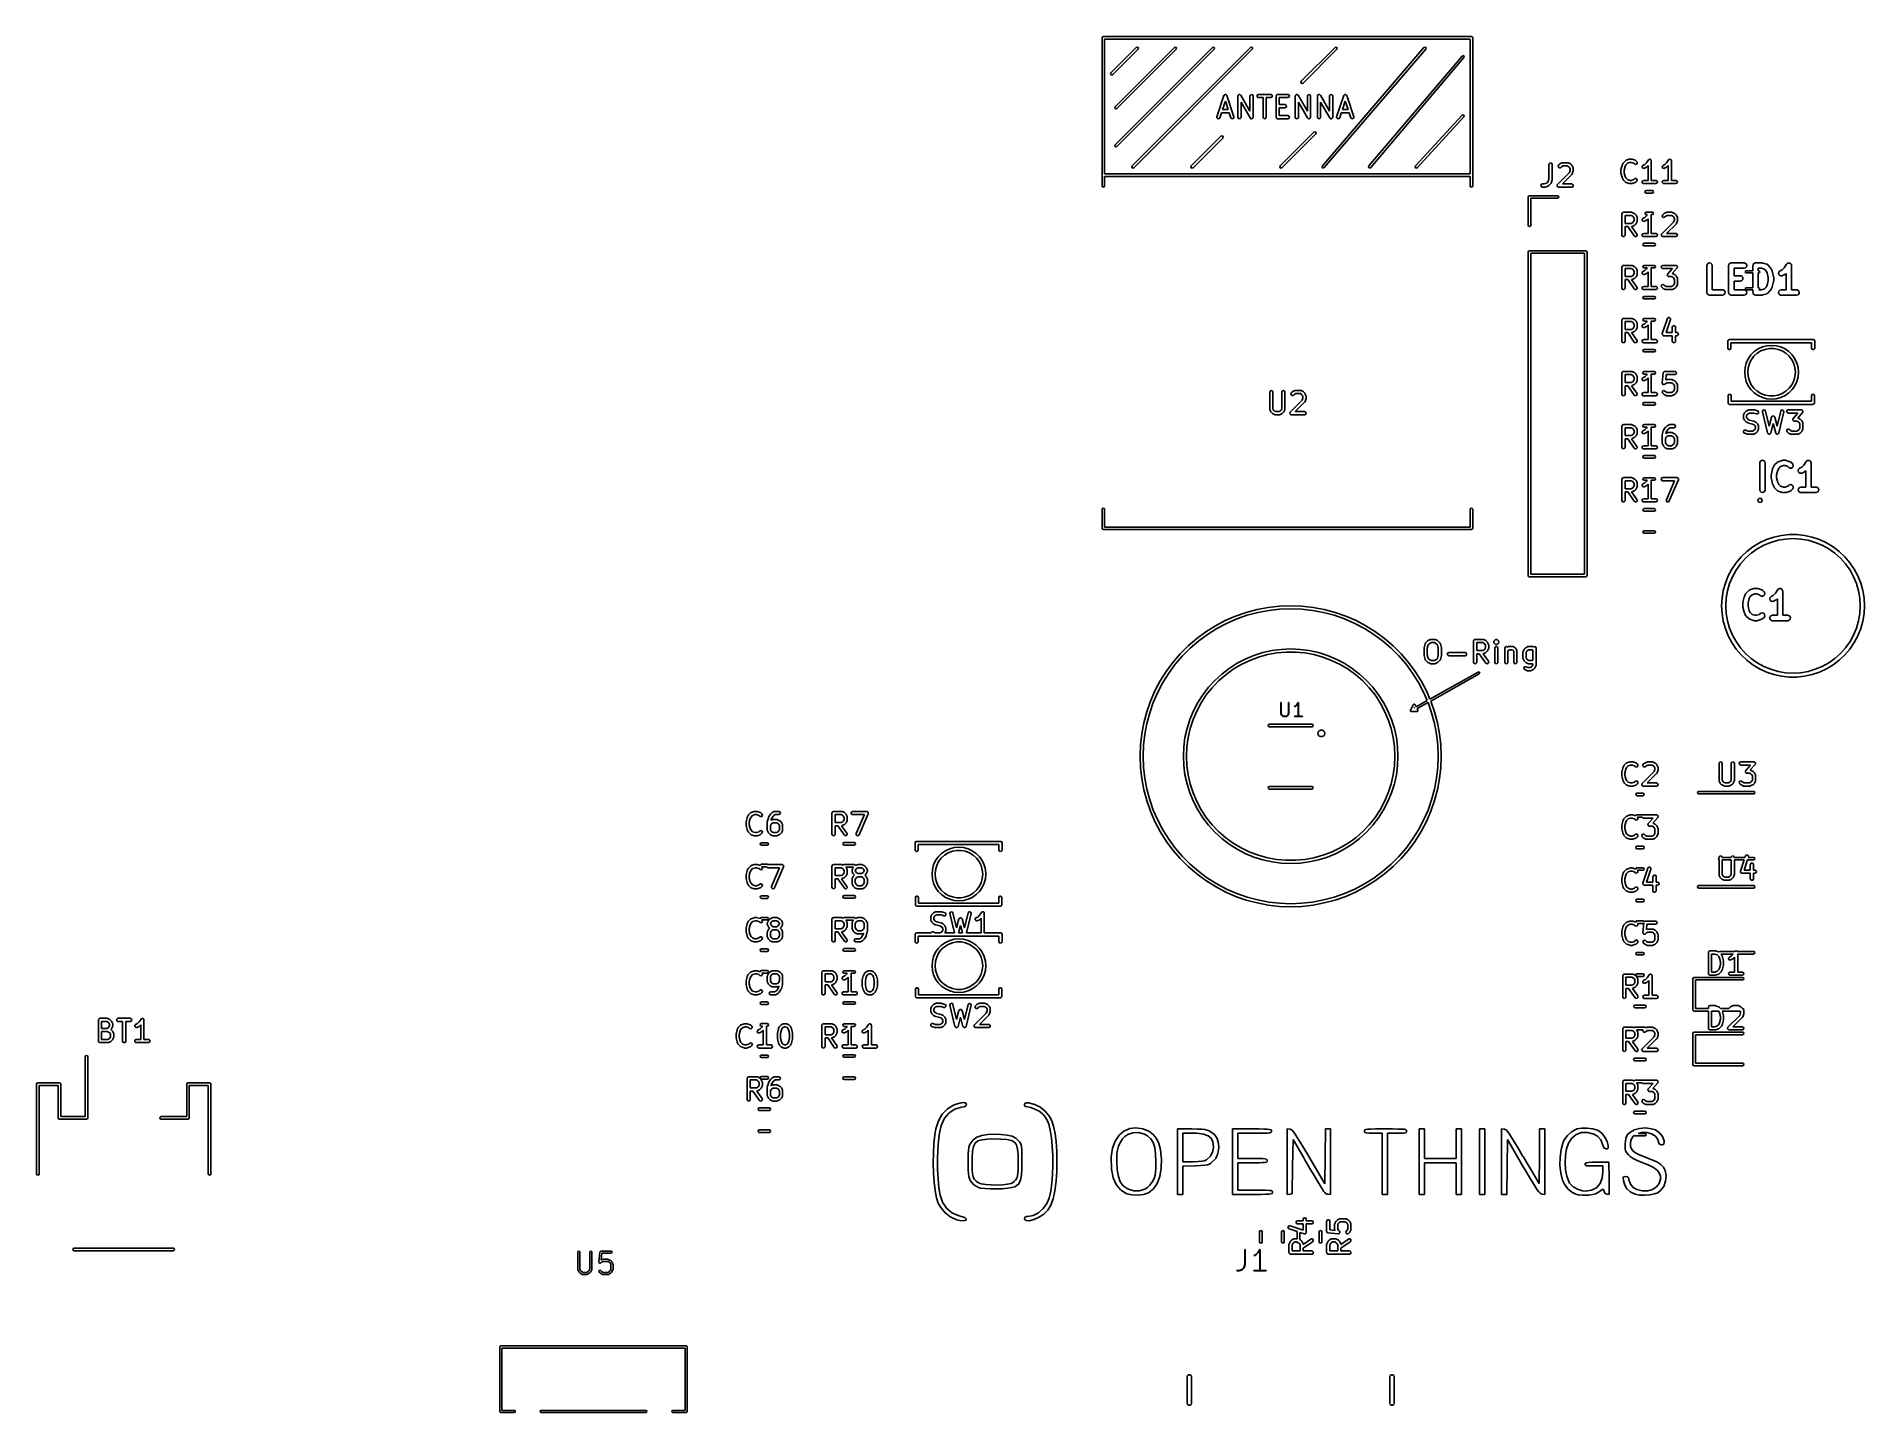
# Model space of a CAD drawing. Extents: x 3.03 to 6.43, y -4.99 to -2.42.
import ezdxf

# ---------------------------------------------------------------- set-up
doc = ezdxf.new("R2010")
doc.units = 0
doc.header["$MEASUREMENT"] = 0
doc.layers.add('BLACK', color=7, linetype='CONTINUOUS')

msp = doc.modelspace()

# ---------------------------------------------------------------- linework, layer by layer
at = {"layer": 'BLACK', "linetype": 'CONTINUOUS'}
for p, q in [((5.01402, -2.42724), (5.01471, -2.42557)), ((5.01402, -2.70283), (5.01402, -2.42724)), ((5.01471, -2.42557), (5.01638, -2.42488)), ((5.01638, -2.42488), (5.70142, -2.42488)), ((5.01874, -2.42961), (5.01874, -2.68079)), ((5.69906, -2.42961), (5.01874, -2.42961)), ((5.03046, -2.4925), (5.0777, -2.44526)), ((5.08104, -2.4486), (5.0338, -2.49584)), ((5.03833, -2.62636), (5.21943, -2.44526)), ((5.03833, -2.5555), (5.14857, -2.44526)), ((5.22277, -2.4486), (5.04167, -2.6297)), ((5.15191, -2.4486), (5.04167, -2.55884)), ((5.06983, -2.66573), (5.2903, -2.44526)), ((5.29364, -2.4486), (5.07317, -2.66907)), ((5.0777, -2.44526), (5.07937, -2.44457)), ((5.07937, -2.44457), (5.08104, -2.44526)), ((5.08104, -2.44526), (5.08173, -2.44693)), ((5.08173, -2.44693), (5.08104, -2.4486)), ((5.14857, -2.44526), (5.15024, -2.44457)), ((5.15024, -2.44457), (5.15191, -2.44526)), ((5.15191, -2.44526), (5.1526, -2.44693)), ((5.1526, -2.44693), (5.15191, -2.4486)), ((5.21943, -2.44526), (5.2211, -2.44457)), ((5.2211, -2.44457), (5.22277, -2.44526)), ((5.22277, -2.44526), (5.22346, -2.44693)), ((5.22346, -2.44693), (5.22277, -2.4486)), ((5.2903, -2.44526), (5.29197, -2.44457)), ((5.29197, -2.44457), (5.29364, -2.44526)), ((5.29364, -2.44526), (5.29433, -2.44693)), ((5.29433, -2.44693), (5.29364, -2.4486)), ((5.38479, -2.50825), (5.44778, -2.44526)), ((5.45112, -2.4486), (5.38813, -2.51159)), ((5.42403, -2.66586), (5.61301, -2.44539)), ((5.6166, -2.44847), (5.42762, -2.66894)), ((5.44778, -2.44526), (5.44945, -2.44457)), ((5.44945, -2.44457), (5.45112, -2.44526)), ((5.45112, -2.44526), (5.45181, -2.44693)), ((5.45181, -2.44693), (5.45112, -2.4486)), ((5.61301, -2.44539), (5.61462, -2.44457)), ((5.61462, -2.44457), (5.61634, -2.44514)), ((5.61634, -2.44514), (5.61716, -2.44675)), ((5.61716, -2.44675), (5.6166, -2.44847)), ((5.69906, -2.68079), (5.69906, -2.42961)), ((5.70142, -2.42488), (5.70309, -2.42557)), ((5.70309, -2.42557), (5.70378, -2.42724)), ((5.70378, -2.42724), (5.70378, -2.70283)), ((5.51064, -2.66588), (5.68387, -2.46115)), ((5.68747, -2.4642), (5.51424, -2.66893)), ((5.68387, -2.46115), (5.68547, -2.46032)), ((5.68547, -2.46032), (5.6872, -2.46087)), ((5.6872, -2.46087), (5.68802, -2.46248)), ((5.68802, -2.46248), (5.68747, -2.4642)), ((5.02976, -2.49417), (5.03046, -2.4925)), ((5.03046, -2.49584), (5.02976, -2.49417)), ((5.03213, -2.49654), (5.03046, -2.49584)), ((5.0338, -2.49584), (5.03213, -2.49654)), ((5.38409, -2.50992), (5.38479, -2.50825)), ((5.38479, -2.51159), (5.38409, -2.50992)), ((5.38646, -2.51228), (5.38479, -2.51159)), ((5.38813, -2.51159), (5.38646, -2.51228)), ((5.22749, -2.57414), (5.24061, -2.53477)), ((5.24341, -2.54504), (5.23813, -2.56087)), ((5.24061, -2.53477), (5.2411, -2.53387)), ((5.2411, -2.53387), (5.24117, -2.53382)), ((5.24117, -2.53382), (5.2412, -2.53374)), ((5.2412, -2.53374), (5.24202, -2.5333)), ((5.24202, -2.5333), (5.24282, -2.53281)), ((5.24282, -2.53281), (5.2429, -2.53282)), ((5.2429, -2.53282), (5.24298, -2.53278)), ((5.24298, -2.53278), (5.24389, -2.53297)), ((5.24869, -2.56087), (5.24341, -2.54504)), ((5.24389, -2.53297), (5.24482, -2.5331)), ((5.24482, -2.5331), (5.24487, -2.53317)), ((5.24487, -2.53317), (5.24496, -2.53319)), ((5.24496, -2.53319), (5.24554, -2.53392)), ((5.24554, -2.53392), (5.24616, -2.53462)), ((5.24616, -2.53462), (5.24616, -2.5347)), ((5.24616, -2.5347), (5.24621, -2.53477)), ((5.24621, -2.53477), (5.25934, -2.57414)), ((5.26671, -2.5357), (5.26688, -2.53469)), ((5.26671, -2.57507), (5.26671, -2.5357)), ((5.26688, -2.53469), (5.26706, -2.53448)), ((5.26706, -2.53448), (5.26711, -2.53421)), ((5.26711, -2.53421), (5.26769, -2.53373)), ((5.26769, -2.53373), (5.26818, -2.53314)), ((5.26818, -2.53314), (5.26845, -2.5331)), ((5.26845, -2.5331), (5.26866, -2.53292)), ((5.26866, -2.53292), (5.26942, -2.53293)), ((5.26942, -2.53293), (5.27017, -2.53279)), ((5.27017, -2.53279), (5.27041, -2.53293)), ((5.27041, -2.53293), (5.27068, -2.53293)), ((5.27068, -2.53293), (5.27126, -2.53342)), ((5.27126, -2.53342), (5.27192, -2.5338)), ((5.27192, -2.5338), (5.27201, -2.53406)), ((5.27201, -2.53406), (5.27222, -2.53424)), ((5.27222, -2.53424), (5.2892, -2.56395)), ((5.28959, -2.57654), (5.27261, -2.54682)), ((5.27261, -2.54682), (5.27261, -2.57507)), ((5.2892, -2.5357), (5.28938, -2.53469)), ((5.2892, -2.56395), (5.2892, -2.5357)), ((5.28938, -2.53469), (5.29068, -2.53314)), ((5.29068, -2.53314), (5.29267, -2.53279)), ((5.29267, -2.53279), (5.29442, -2.5338)), ((5.29442, -2.5338), (5.29511, -2.5357)), ((5.29511, -2.5357), (5.29511, -2.57507)), ((5.30237, -2.53519), (5.30338, -2.53344)), ((5.30272, -2.53718), (5.30237, -2.53519)), ((5.30427, -2.53848), (5.30272, -2.53718)), ((5.30338, -2.53344), (5.30528, -2.53275)), ((5.30528, -2.53865), (5.30427, -2.53848)), ((5.30528, -2.53275), (5.32778, -2.53275)), ((5.31358, -2.53865), (5.30528, -2.53865)), ((5.31358, -2.57507), (5.31358, -2.53865)), ((5.32778, -2.53865), (5.31948, -2.53865)), ((5.31948, -2.53865), (5.31948, -2.57507)), ((5.32778, -2.53275), (5.32879, -2.53293)), ((5.32967, -2.53796), (5.32778, -2.53865)), ((5.32879, -2.53293), (5.33033, -2.53423)), ((5.33068, -2.53621), (5.32967, -2.53796)), ((5.33033, -2.53423), (5.33068, -2.53621)), ((5.33795, -2.5357), (5.33801, -2.53532)), ((5.33795, -2.57507), (5.33795, -2.5357)), ((5.33799, -2.53519), (5.33806, -2.53508)), ((5.33801, -2.53532), (5.33799, -2.53519)), ((5.33806, -2.53508), (5.33813, -2.53469)), ((5.33813, -2.53469), (5.33862, -2.5341)), ((5.33862, -2.5341), (5.339, -2.53344)), ((5.339, -2.53344), (5.33925, -2.53335)), ((5.33925, -2.53335), (5.33942, -2.53314)), ((5.33942, -2.53314), (5.34018, -2.53301)), ((5.34018, -2.53301), (5.3409, -2.53275)), ((5.3409, -2.53275), (5.35965, -2.53275)), ((5.35965, -2.53865), (5.34385, -2.53865)), ((5.34385, -2.53865), (5.34385, -2.5515)), ((5.35965, -2.53275), (5.36066, -2.53293)), ((5.36155, -2.53796), (5.35965, -2.53865)), ((5.36066, -2.53293), (5.3622, -2.53423)), ((5.36256, -2.53621), (5.36155, -2.53796)), ((5.3622, -2.53423), (5.36256, -2.53621)), ((5.37357, -2.5357), (5.37375, -2.53469)), ((5.37357, -2.57507), (5.37357, -2.5357)), ((5.37375, -2.53469), (5.37392, -2.53448)), ((5.37392, -2.53448), (5.37397, -2.53421)), ((5.37397, -2.53421), (5.37455, -2.53373)), ((5.37455, -2.53373), (5.37504, -2.53314)), ((5.37504, -2.53314), (5.37531, -2.5331)), ((5.37531, -2.5331), (5.37552, -2.53292)), ((5.37552, -2.53292), (5.37628, -2.53293)), ((5.37628, -2.53293), (5.37703, -2.53279)), ((5.37703, -2.53279), (5.37727, -2.53293)), ((5.37727, -2.53293), (5.37754, -2.53293)), ((5.37754, -2.53293), (5.37812, -2.53342)), ((5.37812, -2.53342), (5.37878, -2.5338)), ((5.37878, -2.5338), (5.37888, -2.53406)), ((5.37888, -2.53406), (5.37908, -2.53424)), ((5.37908, -2.53424), (5.39606, -2.56395)), ((5.39645, -2.57654), (5.37947, -2.54682)), ((5.37947, -2.54682), (5.37947, -2.57507)), ((5.39606, -2.5357), (5.39624, -2.53469)), ((5.39606, -2.56395), (5.39606, -2.5357)), ((5.39624, -2.53469), (5.39754, -2.53314)), ((5.39754, -2.53314), (5.39953, -2.53279)), ((5.39953, -2.53279), (5.40128, -2.5338)), ((5.40128, -2.5338), (5.40197, -2.5357)), ((5.40197, -2.5357), (5.40197, -2.57507)), ((5.41481, -2.5357), (5.41499, -2.53469)), ((5.41481, -2.57507), (5.41481, -2.5357)), ((5.41499, -2.53469), (5.41517, -2.53448)), ((5.41517, -2.53448), (5.41521, -2.53421)), ((5.41521, -2.53421), (5.4158, -2.53373)), ((5.4158, -2.53373), (5.41629, -2.53314)), ((5.41629, -2.53314), (5.41656, -2.5331)), ((5.41656, -2.5331), (5.41677, -2.53292)), ((5.41677, -2.53292), (5.41753, -2.53293)), ((5.41753, -2.53293), (5.41828, -2.53279)), ((5.41828, -2.53279), (5.41851, -2.53293)), ((5.41851, -2.53293), (5.41879, -2.53293)), ((5.41879, -2.53293), (5.41937, -2.53342)), ((5.41937, -2.53342), (5.42003, -2.5338)), ((5.42003, -2.5338), (5.42012, -2.53406)), ((5.42012, -2.53406), (5.42033, -2.53424)), ((5.42033, -2.53424), (5.43731, -2.56395)), ((5.4377, -2.57654), (5.42072, -2.54682)), ((5.42072, -2.54682), (5.42072, -2.57507)), ((5.43731, -2.5357), (5.43749, -2.53469)), ((5.43731, -2.56395), (5.43731, -2.5357)), ((5.43749, -2.53469), (5.43879, -2.53314)), ((5.43879, -2.53314), (5.44078, -2.53279)), ((5.44078, -2.53279), (5.44252, -2.5338)), ((5.44252, -2.5338), (5.44322, -2.5357)), ((5.44322, -2.5357), (5.44322, -2.57507)), ((5.45058, -2.57414), (5.46371, -2.53477)), ((5.46651, -2.54504), (5.46123, -2.56087)), ((5.46371, -2.53477), (5.4642, -2.53387)), ((5.4642, -2.53387), (5.46427, -2.53382)), ((5.46427, -2.53382), (5.4643, -2.53374)), ((5.4643, -2.53374), (5.46512, -2.5333)), ((5.46512, -2.5333), (5.46592, -2.53281)), ((5.46592, -2.53281), (5.466, -2.53282)), ((5.466, -2.53282), (5.46608, -2.53278)), ((5.46608, -2.53278), (5.46699, -2.53297)), ((5.47179, -2.56087), (5.46651, -2.54504)), ((5.46699, -2.53297), (5.46792, -2.5331)), ((5.46792, -2.5331), (5.46797, -2.53317)), ((5.46797, -2.53317), (5.46805, -2.53319)), ((5.46805, -2.53319), (5.46864, -2.53392)), ((5.46864, -2.53392), (5.46926, -2.53462)), ((5.46926, -2.53462), (5.46926, -2.5347)), ((5.46926, -2.5347), (5.46931, -2.53477)), ((5.46931, -2.53477), (5.48243, -2.57414)), ((5.03764, -2.55717), (5.03833, -2.5555)), ((5.03833, -2.55884), (5.03764, -2.55717)), ((5.04, -2.55953), (5.03833, -2.55884)), ((5.04167, -2.55884), (5.04, -2.55953)), ((5.22754, -2.57616), (5.22749, -2.57414)), ((5.22888, -2.57767), (5.22754, -2.57616)), ((5.23088, -2.57796), (5.22888, -2.57767)), ((5.2326, -2.57691), (5.23088, -2.57796)), ((5.23309, -2.57601), (5.2326, -2.57691)), ((5.23617, -2.56678), (5.23309, -2.57601)), ((5.25066, -2.56678), (5.23617, -2.56678)), ((5.23813, -2.56087), (5.24869, -2.56087)), ((5.25373, -2.57601), (5.25066, -2.56678)), ((5.25499, -2.57759), (5.25373, -2.57601)), ((5.25697, -2.57799), (5.25499, -2.57759)), ((5.25874, -2.57703), (5.25697, -2.57799)), ((5.25949, -2.57515), (5.25874, -2.57703)), ((5.25934, -2.57414), (5.25949, -2.57515)), ((5.2674, -2.57697), (5.26671, -2.57507)), ((5.26915, -2.57798), (5.2674, -2.57697)), ((5.27114, -2.57763), (5.26915, -2.57798)), ((5.27243, -2.57608), (5.27114, -2.57763)), ((5.27261, -2.57507), (5.27243, -2.57608)), ((5.2898, -2.57671), (5.28959, -2.57654)), ((5.28989, -2.57697), (5.2898, -2.57671)), ((5.29055, -2.57735), (5.28989, -2.57697)), ((5.29113, -2.57784), (5.29055, -2.57735)), ((5.29141, -2.57784), (5.29113, -2.57784)), ((5.29164, -2.57798), (5.29141, -2.57784)), ((5.29239, -2.57785), (5.29164, -2.57798)), ((5.29315, -2.57785), (5.29239, -2.57785)), ((5.29336, -2.57768), (5.29315, -2.57785)), ((5.29363, -2.57763), (5.29336, -2.57768)), ((5.29412, -2.57705), (5.29363, -2.57763)), ((5.29471, -2.57656), (5.29412, -2.57705)), ((5.29476, -2.57629), (5.29471, -2.57656)), ((5.29493, -2.57608), (5.29476, -2.57629)), ((5.29511, -2.57507), (5.29493, -2.57608)), ((5.31427, -2.57697), (5.31358, -2.57507)), ((5.31602, -2.57798), (5.31427, -2.57697)), ((5.318, -2.57763), (5.31602, -2.57798)), ((5.3193, -2.57608), (5.318, -2.57763)), ((5.31948, -2.57507), (5.3193, -2.57608)), ((5.33821, -2.57579), (5.33795, -2.57507)), ((5.33834, -2.57655), (5.33821, -2.57579)), ((5.33855, -2.57672), (5.33834, -2.57655)), ((5.33864, -2.57697), (5.33855, -2.57672)), ((5.3393, -2.57735), (5.33864, -2.57697)), ((5.33989, -2.57785), (5.3393, -2.57735)), ((5.34027, -2.57791), (5.33989, -2.57785)), ((5.34039, -2.57798), (5.34027, -2.57791)), ((5.34052, -2.57796), (5.34039, -2.57798)), ((5.3409, -2.57802), (5.34052, -2.57796)), ((5.35965, -2.57802), (5.3409, -2.57802)), ((5.34385, -2.5515), (5.35402, -2.5515)), ((5.35402, -2.5574), (5.34385, -2.5574)), ((5.34385, -2.5574), (5.34385, -2.57212)), ((5.34385, -2.57212), (5.35965, -2.57212)), ((5.35402, -2.5515), (5.35503, -2.55167)), ((5.35592, -2.55671), (5.35402, -2.5574)), ((5.35503, -2.55167), (5.35658, -2.55297)), ((5.35693, -2.55496), (5.35592, -2.55671)), ((5.35658, -2.55297), (5.35693, -2.55496)), ((5.35965, -2.57212), (5.36066, -2.5723)), ((5.36155, -2.57733), (5.35965, -2.57802)), ((5.36066, -2.5723), (5.3622, -2.5736)), ((5.36256, -2.57558), (5.36155, -2.57733)), ((5.3622, -2.5736), (5.36256, -2.57558)), ((5.37426, -2.57697), (5.37357, -2.57507)), ((5.37601, -2.57798), (5.37426, -2.57697)), ((5.378, -2.57763), (5.37601, -2.57798)), ((5.3793, -2.57608), (5.378, -2.57763)), ((5.37947, -2.57507), (5.3793, -2.57608)), ((5.39666, -2.57671), (5.39645, -2.57654)), ((5.39676, -2.57697), (5.39666, -2.57671)), ((5.39741, -2.57735), (5.39676, -2.57697)), ((5.398, -2.57784), (5.39741, -2.57735)), ((5.39827, -2.57784), (5.398, -2.57784)), ((5.3985, -2.57798), (5.39827, -2.57784)), ((5.39925, -2.57785), (5.3985, -2.57798)), ((5.40002, -2.57785), (5.39925, -2.57785)), ((5.40023, -2.57768), (5.40002, -2.57785)), ((5.40049, -2.57763), (5.40023, -2.57768)), ((5.40098, -2.57705), (5.40049, -2.57763)), ((5.40157, -2.57656), (5.40098, -2.57705)), ((5.40162, -2.57629), (5.40157, -2.57656)), ((5.40179, -2.57608), (5.40162, -2.57629)), ((5.40197, -2.57507), (5.40179, -2.57608)), ((5.4155, -2.57697), (5.41481, -2.57507)), ((5.41725, -2.57798), (5.4155, -2.57697)), ((5.41924, -2.57763), (5.41725, -2.57798)), ((5.42054, -2.57608), (5.41924, -2.57763)), ((5.42072, -2.57507), (5.42054, -2.57608)), ((5.43791, -2.57671), (5.4377, -2.57654)), ((5.438, -2.57697), (5.43791, -2.57671)), ((5.43866, -2.57735), (5.438, -2.57697)), ((5.43924, -2.57784), (5.43866, -2.57735)), ((5.43951, -2.57784), (5.43924, -2.57784)), ((5.43975, -2.57798), (5.43951, -2.57784)), ((5.4405, -2.57785), (5.43975, -2.57798)), ((5.44126, -2.57785), (5.4405, -2.57785)), ((5.44147, -2.57768), (5.44126, -2.57785)), ((5.44174, -2.57763), (5.44147, -2.57768)), ((5.44223, -2.57705), (5.44174, -2.57763)), ((5.44281, -2.57656), (5.44223, -2.57705)), ((5.44286, -2.57629), (5.44281, -2.57656)), ((5.44304, -2.57608), (5.44286, -2.57629)), ((5.44322, -2.57507), (5.44304, -2.57608)), ((5.45064, -2.57616), (5.45058, -2.57414)), ((5.45198, -2.57767), (5.45064, -2.57616)), ((5.45398, -2.57796), (5.45198, -2.57767)), ((5.4557, -2.57691), (5.45398, -2.57796)), ((5.45619, -2.57601), (5.4557, -2.57691)), ((5.45926, -2.56678), (5.45619, -2.57601)), ((5.47375, -2.56678), (5.45926, -2.56678)), ((5.46123, -2.56087), (5.47179, -2.56087)), ((5.47683, -2.57601), (5.47375, -2.56678)), ((5.47809, -2.57759), (5.47683, -2.57601)), ((5.48007, -2.57799), (5.47809, -2.57759)), ((5.48184, -2.57703), (5.48007, -2.57799)), ((5.48258, -2.57515), (5.48184, -2.57703)), ((5.48243, -2.57414), (5.48258, -2.57515)), ((5.59731, -2.66581), (5.68393, -2.57132)), ((5.68741, -2.57451), (5.6008, -2.669)), ((5.68393, -2.57132), (5.68557, -2.57055)), ((5.68557, -2.57055), (5.68727, -2.57117)), ((5.68727, -2.57117), (5.68803, -2.57281)), ((5.68803, -2.57281), (5.68741, -2.57451)), ((5.18006, -2.66573), (5.23518, -2.61061)), ((5.23852, -2.61395), (5.1834, -2.66907)), ((5.23518, -2.61061), (5.23685, -2.60992)), ((5.23685, -2.60992), (5.23852, -2.61061)), ((5.23852, -2.61061), (5.23921, -2.61228)), ((5.23921, -2.61228), (5.23852, -2.61395)), ((5.34542, -2.66573), (5.40841, -2.60274)), ((5.41175, -2.60608), (5.34876, -2.66907)), ((5.40841, -2.60274), (5.41008, -2.60205)), ((5.41008, -2.60205), (5.41175, -2.60274)), ((5.41175, -2.60274), (5.41244, -2.60441)), ((5.41244, -2.60441), (5.41175, -2.60608)), ((5.03764, -2.62803), (5.03833, -2.62636)), ((5.03833, -2.6297), (5.03764, -2.62803)), ((5.04, -2.63039), (5.03833, -2.6297)), ((5.04167, -2.6297), (5.04, -2.63039)), ((5.98921, -2.65533), (5.99483, -2.65345)), ((5.99483, -2.65345), (5.9957, -2.65332)), ((5.9957, -2.65332), (5.99576, -2.6533)), ((5.99576, -2.6533), (5.99951, -2.6533)), ((5.99951, -2.6533), (6.00038, -2.65345)), ((6.00038, -2.65345), (6.00045, -2.65345)), ((6.00045, -2.65345), (6.00607, -2.65533)), ((6.03263, -2.65355), (6.03345, -2.65331)), ((6.03345, -2.65331), (6.03361, -2.65337)), ((6.03361, -2.65337), (6.03377, -2.65334)), ((6.03377, -2.65334), (6.03451, -2.65377)), ((6.07012, -2.65355), (6.07095, -2.65331)), ((6.07095, -2.65331), (6.0711, -2.65337)), ((6.0711, -2.65337), (6.07127, -2.65334)), ((6.07127, -2.65334), (6.07201, -2.65377)), ((5.01874, -2.68079), (5.69906, -2.68079)), ((5.69906, -2.68551), (5.01874, -2.68551)), ((5.01874, -2.68551), (5.01874, -2.70283)), ((5.06913, -2.6674), (5.06983, -2.66573)), ((5.06983, -2.66907), (5.06913, -2.6674)), ((5.0715, -2.66976), (5.06983, -2.66907)), ((5.07317, -2.66907), (5.0715, -2.66976)), ((5.17937, -2.6674), (5.18006, -2.66573)), ((5.18006, -2.66907), (5.17937, -2.6674)), ((5.18173, -2.66976), (5.18006, -2.66907)), ((5.1834, -2.66907), (5.18173, -2.66976)), ((5.34472, -2.6674), (5.34542, -2.66573)), ((5.34542, -2.66907), (5.34472, -2.6674)), ((5.34709, -2.66976), (5.34542, -2.66907)), ((5.34876, -2.66907), (5.34709, -2.66976)), ((5.42347, -2.66758), (5.42403, -2.66586)), ((5.42429, -2.6692), (5.42347, -2.66758)), ((5.42601, -2.66976), (5.42429, -2.6692)), ((5.42762, -2.66894), (5.42601, -2.66976)), ((5.51009, -2.6676), (5.51064, -2.66588)), ((5.51092, -2.6692), (5.51009, -2.6676)), ((5.51264, -2.66976), (5.51092, -2.6692)), ((5.51424, -2.66893), (5.51264, -2.66976)), ((5.5967, -2.6675), (5.59731, -2.66581)), ((5.59746, -2.66914), (5.5967, -2.6675)), ((5.59916, -2.66976), (5.59746, -2.66914)), ((5.6008, -2.669), (5.59916, -2.66976)), ((5.69906, -2.70283), (5.69906, -2.68551)), ((5.84577, -2.66295), (5.84595, -2.66194)), ((5.84577, -2.69059), (5.84577, -2.66295)), ((5.84595, -2.66194), (5.84725, -2.66039)), ((5.84725, -2.66039), (5.84924, -2.66004)), ((5.84924, -2.66004), (5.85099, -2.66105)), ((5.85099, -2.66105), (5.85168, -2.66295)), ((5.85168, -2.66295), (5.85168, -2.69107)), ((5.86164, -2.70023), (5.88364, -2.67822)), ((5.86266, -2.66644), (5.86351, -2.66461)), ((5.86318, -2.66839), (5.86266, -2.66644)), ((5.86484, -2.66955), (5.86318, -2.66839)), ((5.86351, -2.66461), (5.86539, -2.66273)), ((5.86685, -2.66937), (5.86484, -2.66955)), ((5.86539, -2.66273), (5.86611, -2.66223)), ((5.86611, -2.66223), (5.86615, -2.66218)), ((5.86615, -2.66218), (5.8699, -2.6603)), ((5.86769, -2.66878), (5.86685, -2.66937)), ((5.86922, -2.66725), (5.86769, -2.66878)), ((5.87192, -2.6659), (5.86922, -2.66725)), ((5.8699, -2.6603), (5.87089, -2.66001)), ((5.88831, -2.68191), (5.87085, -2.69936)), ((5.87089, -2.66001), (5.87106, -2.66005)), ((5.87106, -2.66005), (5.87122, -2.65999)), ((5.87122, -2.65999), (5.8806, -2.65999)), ((5.8799, -2.6659), (5.87192, -2.6659)), ((5.8826, -2.66725), (5.8799, -2.6659)), ((5.8806, -2.65999), (5.88161, -2.66017)), ((5.88161, -2.66017), (5.88174, -2.66028)), ((5.88174, -2.66028), (5.88192, -2.6603)), ((5.88192, -2.6603), (5.88567, -2.66218)), ((5.8838, -2.66844), (5.8826, -2.66725)), ((5.88364, -2.67822), (5.88514, -2.67372)), ((5.88514, -2.67114), (5.8838, -2.66844)), ((5.88514, -2.67372), (5.88514, -2.67114)), ((5.88567, -2.66218), (5.88638, -2.66271)), ((5.88638, -2.66271), (5.88644, -2.66273)), ((5.88644, -2.66273), (5.88831, -2.66461)), ((5.88831, -2.66461), (5.88882, -2.66533)), ((5.88838, -2.68175), (5.88831, -2.68191)), ((5.88854, -2.68165), (5.88838, -2.68175)), ((5.88902, -2.68075), (5.88854, -2.68165)), ((5.88882, -2.66533), (5.88886, -2.66537)), ((5.88886, -2.66537), (5.89074, -2.66912)), ((5.8909, -2.67513), (5.88902, -2.68075)), ((5.89074, -2.66912), (5.89103, -2.67011)), ((5.89105, -2.67419), (5.8909, -2.67506)), ((5.8909, -2.67506), (5.8909, -2.67513)), ((5.89103, -2.67011), (5.89099, -2.67028)), ((5.89099, -2.67028), (5.89105, -2.67044)), ((5.89105, -2.67044), (5.89105, -2.67419)), ((5.97969, -2.67313), (5.97979, -2.67255)), ((5.97969, -2.67875), (5.97969, -2.67313)), ((5.97974, -2.67888), (5.97969, -2.67875)), ((5.97978, -2.67947), (5.97974, -2.67888)), ((5.97978, -2.67241), (5.98165, -2.66491)), ((5.97979, -2.67255), (5.97978, -2.67241)), ((5.98165, -2.68697), (5.97978, -2.67947)), ((5.98165, -2.66491), (5.98186, -2.66444)), ((5.98173, -2.68708), (5.98165, -2.68697)), ((5.98188, -2.68757), (5.98173, -2.68708)), ((5.98186, -2.66444), (5.98188, -2.66431)), ((5.98188, -2.66431), (5.98375, -2.66056)), ((5.98375, -2.66056), (5.98428, -2.65985)), ((5.98428, -2.65985), (5.9843, -2.65979)), ((5.9843, -2.65979), (5.98805, -2.65604)), ((5.9873, -2.66666), (5.98559, -2.67349)), ((5.98559, -2.67349), (5.98559, -2.67839)), ((5.98559, -2.67839), (5.9873, -2.68522)), ((5.98882, -2.66363), (5.9873, -2.66666)), ((5.9873, -2.68522), (5.98882, -2.68825)), ((5.98805, -2.65604), (5.98889, -2.65545)), ((5.99174, -2.66071), (5.98882, -2.66363)), ((5.98889, -2.65545), (5.98907, -2.65544)), ((5.98907, -2.65544), (5.98921, -2.65533)), ((5.99624, -2.65921), (5.99174, -2.66071)), ((5.99904, -2.65921), (5.99624, -2.65921)), ((6.00354, -2.66071), (5.99904, -2.65921)), ((6.00493, -2.66209), (6.00354, -2.66071)), ((6.00676, -2.66294), (6.00493, -2.66209)), ((6.00607, -2.65533), (6.00697, -2.65581)), ((6.00871, -2.66242), (6.00676, -2.66294)), ((6.00697, -2.65581), (6.00707, -2.65596)), ((6.00707, -2.65596), (6.00723, -2.65604)), ((6.00723, -2.65604), (6.0091, -2.65791)), ((6.00987, -2.66077), (6.00871, -2.66242)), ((6.0091, -2.65791), (6.00969, -2.65875)), ((6.00969, -2.65875), (6.00987, -2.66077)), ((6.01918, -2.66834), (6.0193, -2.66633)), ((6.02038, -2.66997), (6.01918, -2.66834)), ((6.0193, -2.66633), (6.02069, -2.66486)), ((6.02235, -2.67043), (6.02038, -2.66997)), ((6.02069, -2.66486), (6.02401, -2.6632)), ((6.02333, -2.67014), (6.02235, -2.67043)), ((6.02708, -2.66827), (6.02333, -2.67014)), ((6.02401, -2.6632), (6.02722, -2.66)), ((6.02713, -2.66822), (6.02708, -2.66827)), ((6.02785, -2.66771), (6.02713, -2.66822)), ((6.02722, -2.66), (6.0308, -2.65461)), ((6.03031, -2.66526), (6.02785, -2.66771)), ((6.03031, -2.69267), (6.03031, -2.66526)), ((6.0308, -2.65461), (6.03151, -2.65387)), ((6.03151, -2.65387), (6.03167, -2.65383)), ((6.03167, -2.65383), (6.03178, -2.6537)), ((6.03178, -2.6537), (6.03263, -2.65355)), ((6.03451, -2.65377), (6.0353, -2.65412)), ((6.0353, -2.65412), (6.03538, -2.65427)), ((6.03538, -2.65427), (6.03552, -2.65435)), ((6.03552, -2.65435), (6.03582, -2.65516)), ((6.03582, -2.65516), (6.0362, -2.65593)), ((6.0362, -2.65593), (6.03615, -2.65609)), ((6.03615, -2.65609), (6.03621, -2.65625)), ((6.03621, -2.65625), (6.03621, -2.69267)), ((6.05668, -2.66834), (6.0568, -2.66633)), ((6.05788, -2.66997), (6.05668, -2.66834)), ((6.0568, -2.66633), (6.05819, -2.66486)), ((6.05984, -2.67043), (6.05788, -2.66997)), ((6.05819, -2.66486), (6.06151, -2.6632)), ((6.06083, -2.67014), (6.05984, -2.67043)), ((6.06458, -2.66827), (6.06083, -2.67014)), ((6.06151, -2.6632), (6.06471, -2.66)), ((6.06462, -2.66822), (6.06458, -2.66827)), ((6.06534, -2.66771), (6.06462, -2.66822)), ((6.06471, -2.66), (6.0683, -2.65461)), ((6.0678, -2.66526), (6.06534, -2.66771)), ((6.0678, -2.69267), (6.0678, -2.66526)), ((6.0683, -2.65461), (6.06901, -2.65387)), ((6.06901, -2.65387), (6.06917, -2.65383)), ((6.06917, -2.65383), (6.06928, -2.6537)), ((6.06928, -2.6537), (6.07012, -2.65355)), ((6.07201, -2.65377), (6.0728, -2.65412)), ((6.0728, -2.65412), (6.07287, -2.65427)), ((6.07287, -2.65427), (6.07302, -2.65435)), ((6.07302, -2.65435), (6.07331, -2.65516)), ((6.07331, -2.65516), (6.07369, -2.65593)), ((6.07369, -2.65593), (6.07365, -2.65609)), ((6.07365, -2.65609), (6.07371, -2.65625)), ((6.07371, -2.65625), (6.07371, -2.69267)), ((5.01471, -2.7045), (5.01402, -2.70283)), ((5.01638, -2.7052), (5.01471, -2.7045)), ((5.01805, -2.7045), (5.01638, -2.7052)), ((5.01874, -2.70283), (5.01805, -2.7045)), ((5.69975, -2.7045), (5.69906, -2.70283)), ((5.70142, -2.7052), (5.69975, -2.7045)), ((5.70309, -2.7045), (5.70142, -2.7052)), ((5.70378, -2.70283), (5.70309, -2.7045)), ((5.80782, -2.72211), (5.80949, -2.72142)), ((5.80949, -2.72142), (5.86185, -2.72142)), ((5.83082, -2.7018), (5.83183, -2.70005)), ((5.83117, -2.70379), (5.83082, -2.7018)), ((5.83272, -2.70509), (5.83117, -2.70379)), ((5.83183, -2.70005), (5.83373, -2.69936)), ((5.83373, -2.70527), (5.83272, -2.70509)), ((5.83373, -2.69936), (5.837, -2.69936)), ((5.83748, -2.70527), (5.83373, -2.70527)), ((5.837, -2.69936), (5.84151, -2.69786)), ((5.83754, -2.70525), (5.83748, -2.70527)), ((5.83841, -2.70512), (5.83754, -2.70525)), ((5.84404, -2.70324), (5.83841, -2.70512)), ((5.84151, -2.69786), (5.84427, -2.6951)), ((5.84417, -2.70313), (5.84404, -2.70324)), ((5.84435, -2.70312), (5.84417, -2.70313)), ((5.84427, -2.6951), (5.84577, -2.69059)), ((5.84519, -2.70253), (5.84435, -2.70312)), ((5.84894, -2.69878), (5.84519, -2.70253)), ((5.84901, -2.69862), (5.84894, -2.69878)), ((5.84917, -2.69853), (5.84901, -2.69862)), ((5.84965, -2.69763), (5.84917, -2.69853)), ((5.85153, -2.692), (5.84965, -2.69763)), ((5.85168, -2.69107), (5.85153, -2.69194)), ((5.85153, -2.69194), (5.85153, -2.692)), ((5.86078, -2.70206), (5.86084, -2.70194)), ((5.86101, -2.70292), (5.86078, -2.70206)), ((5.86082, -2.7018), (5.86126, -2.70103)), ((5.86084, -2.70194), (5.86082, -2.7018)), ((5.86117, -2.70379), (5.86101, -2.70292)), ((5.86127, -2.70388), (5.86117, -2.70379)), ((5.86126, -2.70103), (5.86164, -2.70023)), ((5.86131, -2.70401), (5.86127, -2.70388)), ((5.86203, -2.70452), (5.86131, -2.70401)), ((5.86185, -2.72142), (5.86352, -2.72211)), ((5.86272, -2.70509), (5.86203, -2.70452)), ((5.8629, -2.70512), (5.86272, -2.70509)), ((5.86296, -2.70517), (5.8629, -2.70512)), ((5.86309, -2.70516), (5.86296, -2.70517)), ((5.86373, -2.70527), (5.86309, -2.70516)), ((5.8881, -2.70527), (5.86373, -2.70527)), ((5.87085, -2.69936), (5.8881, -2.69936)), ((5.8881, -2.69936), (5.88911, -2.69954)), ((5.89, -2.70458), (5.8881, -2.70527)), ((5.88911, -2.69954), (5.89065, -2.70084)), ((5.891, -2.70283), (5.89, -2.70458)), ((5.89065, -2.70084), (5.891, -2.70283)), ((5.98375, -2.69132), (5.98188, -2.68757)), ((5.9838, -2.69136), (5.98375, -2.69132)), ((5.9843, -2.69209), (5.9838, -2.69136)), ((5.98805, -2.69584), (5.9843, -2.69209)), ((5.98821, -2.69591), (5.98805, -2.69584)), ((5.98831, -2.69606), (5.98821, -2.69591)), ((5.98921, -2.69655), (5.98831, -2.69606)), ((5.98882, -2.68825), (5.99174, -2.69117)), ((5.99483, -2.69842), (5.98921, -2.69655)), ((5.99174, -2.69117), (5.99624, -2.69267)), ((5.9949, -2.69842), (5.99483, -2.69842)), ((5.99576, -2.69858), (5.9949, -2.69842)), ((5.99951, -2.69858), (5.99576, -2.69858)), ((5.99624, -2.69267), (5.99904, -2.69267)), ((5.99904, -2.69267), (6.00354, -2.69117)), ((5.99957, -2.69855), (5.99951, -2.69858)), ((6.00045, -2.69842), (5.99957, -2.69855)), ((6.00607, -2.69655), (6.00045, -2.69842)), ((6.00354, -2.69117), (6.00493, -2.68979)), ((6.00493, -2.68979), (6.00577, -2.6892)), ((6.00577, -2.6892), (6.00778, -2.68902)), ((6.00621, -2.69644), (6.00607, -2.69655)), ((6.00639, -2.69642), (6.00621, -2.69644)), ((6.00723, -2.69584), (6.00639, -2.69642)), ((6.0091, -2.69396), (6.00723, -2.69584)), ((6.00778, -2.68902), (6.00943, -2.69018)), ((6.00995, -2.69213), (6.0091, -2.69396)), ((6.00943, -2.69018), (6.00995, -2.69213)), ((6.0191, -2.69511), (6.02011, -2.69336)), ((6.01945, -2.6971), (6.0191, -2.69511)), ((6.021, -2.6984), (6.01945, -2.6971)), ((6.02011, -2.69336), (6.02201, -2.69267)), ((6.02201, -2.69858), (6.021, -2.6984)), ((6.02201, -2.69267), (6.03031, -2.69267)), ((6.04451, -2.69858), (6.02201, -2.69858)), ((6.02443, -2.71394), (6.02512, -2.71227)), ((6.02512, -2.71561), (6.02443, -2.71394)), ((6.02512, -2.71227), (6.02679, -2.71157)), ((6.02679, -2.7163), (6.02512, -2.71561)), ((6.02679, -2.71157), (6.03786, -2.71157)), ((6.03786, -2.7163), (6.02679, -2.7163)), ((6.03621, -2.69267), (6.04451, -2.69267)), ((6.03786, -2.71157), (6.03953, -2.71227)), ((6.03953, -2.71561), (6.03786, -2.7163)), ((6.03953, -2.71227), (6.04022, -2.71394)), ((6.04022, -2.71394), (6.03953, -2.71561)), ((6.04451, -2.69267), (6.04552, -2.69285)), ((6.04641, -2.69788), (6.04451, -2.69858)), ((6.04552, -2.69285), (6.04707, -2.69415)), ((6.04742, -2.69614), (6.04641, -2.69788)), ((6.04707, -2.69415), (6.04742, -2.69614)), ((6.0566, -2.69511), (6.05761, -2.69336)), ((6.05695, -2.6971), (6.0566, -2.69511)), ((6.0585, -2.6984), (6.05695, -2.6971)), ((6.05761, -2.69336), (6.05951, -2.69267)), ((6.05951, -2.69858), (6.0585, -2.6984)), ((6.05951, -2.69267), (6.0678, -2.69267)), ((6.082, -2.69858), (6.05951, -2.69858)), ((6.07371, -2.69267), (6.082, -2.69267)), ((6.082, -2.69267), (6.08301, -2.69285)), ((6.0839, -2.69788), (6.082, -2.69858)), ((6.08301, -2.69285), (6.08456, -2.69415)), ((6.08491, -2.69614), (6.0839, -2.69788)), ((6.08456, -2.69415), (6.08491, -2.69614)), ((5.80713, -2.72378), (5.80782, -2.72211)), ((5.80713, -2.77614), (5.80713, -2.72378)), ((5.86185, -2.72614), (5.81185, -2.72614)), ((5.81185, -2.72614), (5.81185, -2.77614)), ((5.86352, -2.72545), (5.86185, -2.72614)), ((5.86352, -2.72211), (5.86421, -2.72378)), ((5.86421, -2.72378), (5.86352, -2.72545)), ((5.98156, -2.75507), (5.98163, -2.75469)), ((5.98156, -2.79444), (5.98156, -2.75507)), ((5.98161, -2.75456), (5.98167, -2.75445)), ((5.98163, -2.75469), (5.98161, -2.75456)), ((5.98167, -2.75445), (5.98174, -2.75406)), ((5.98174, -2.75406), (5.98223, -2.75347)), ((5.98223, -2.75347), (5.98262, -2.75281)), ((5.98262, -2.75281), (5.98287, -2.75272)), ((5.98287, -2.75272), (5.98304, -2.75251)), ((5.98304, -2.75251), (5.9838, -2.75238)), ((5.9838, -2.75238), (5.98452, -2.75212)), ((5.98452, -2.75212), (5.99951, -2.75212)), ((5.99951, -2.75212), (6.00052, -2.7523)), ((6.00052, -2.7523), (6.00066, -2.75241)), ((6.00066, -2.75241), (6.00083, -2.75243)), ((6.00083, -2.75243), (6.00458, -2.75431)), ((6.00458, -2.75431), (6.00529, -2.75483)), ((6.00529, -2.75483), (6.00535, -2.75486)), ((6.00535, -2.75486), (6.00723, -2.75673)), ((6.02443, -2.75409), (6.02512, -2.75242)), ((6.02512, -2.75576), (6.02443, -2.75409)), ((6.02512, -2.75242), (6.02679, -2.75173)), ((6.02679, -2.75173), (6.03786, -2.75173)), ((6.03786, -2.75173), (6.03953, -2.75242)), ((6.03953, -2.75242), (6.04022, -2.75409)), ((6.04022, -2.75409), (6.03953, -2.75576)), ((6.05742, -2.75673), (6.05929, -2.75486)), ((6.05929, -2.75486), (6.06002, -2.75435)), ((6.06002, -2.75435), (6.06006, -2.75431)), ((6.06006, -2.75431), (6.06381, -2.75243)), ((6.06381, -2.75243), (6.06479, -2.75214)), ((6.06479, -2.75214), (6.06497, -2.75218)), ((6.06497, -2.75218), (6.06513, -2.75212)), ((6.06513, -2.75212), (6.07451, -2.75212)), ((6.07451, -2.75212), (6.07551, -2.7523)), ((6.07551, -2.7523), (6.07565, -2.75241)), ((6.07565, -2.75241), (6.07583, -2.75243)), ((6.07583, -2.75243), (6.07958, -2.75431)), ((6.07958, -2.75431), (6.08028, -2.75483)), ((6.08028, -2.75483), (6.08034, -2.75486)), ((6.08034, -2.75486), (6.08222, -2.75673)), ((5.80782, -2.77781), (5.80713, -2.77614)), ((5.80949, -2.7785), (5.80782, -2.77781)), ((5.81116, -2.77781), (5.80949, -2.7785)), ((5.81185, -2.77614), (5.81116, -2.77781)), ((5.99882, -2.75802), (5.98747, -2.75802)), ((5.98747, -2.75802), (5.98747, -2.77274)), ((5.98747, -2.77274), (5.99882, -2.77274)), ((5.99235, -2.77865), (5.98747, -2.77865)), ((5.98747, -2.77865), (5.98747, -2.79444)), ((6.00459, -2.79614), (5.99235, -2.77865)), ((6.00151, -2.75937), (5.99882, -2.75802)), ((5.99882, -2.77274), (6.00151, -2.77139)), ((5.99968, -2.77859), (5.99955, -2.77863)), ((5.99955, -2.77863), (6.00943, -2.79275)), ((5.99985, -2.77863), (5.99968, -2.77859)), ((6.00083, -2.77834), (5.99985, -2.77863)), ((6.00458, -2.77646), (6.00083, -2.77834)), ((6.00271, -2.76057), (6.00151, -2.75937)), ((6.00151, -2.77139), (6.00271, -2.7702)), ((6.00406, -2.76327), (6.00271, -2.76057)), ((6.00271, -2.7702), (6.00406, -2.7675)), ((6.00406, -2.7675), (6.00406, -2.76327)), ((6.00463, -2.77641), (6.00458, -2.77646)), ((6.00535, -2.77591), (6.00463, -2.77641)), ((6.00723, -2.77403), (6.00535, -2.77591)), ((6.00723, -2.75673), (6.00773, -2.75746)), ((6.00725, -2.77397), (6.00723, -2.77403)), ((6.00778, -2.77326), (6.00725, -2.77397)), ((6.00773, -2.75746), (6.00778, -2.7575)), ((6.00778, -2.7575), (6.00965, -2.76125)), ((6.00965, -2.76952), (6.00778, -2.77326)), ((6.00965, -2.76125), (6.00995, -2.76223)), ((6.00967, -2.76934), (6.00965, -2.76952)), ((6.00979, -2.7692), (6.00967, -2.76934)), ((6.00997, -2.76819), (6.00979, -2.7692)), ((6.00995, -2.76223), (6.00991, -2.7624)), ((6.00991, -2.7624), (6.00997, -2.76257)), ((6.00997, -2.76257), (6.00997, -2.76819)), ((6.01918, -2.76716), (6.0193, -2.76515)), ((6.02038, -2.76878), (6.01918, -2.76716)), ((6.0193, -2.76515), (6.02069, -2.76368)), ((6.02235, -2.76925), (6.02038, -2.76878)), ((6.02069, -2.76368), (6.02401, -2.76202)), ((6.02333, -2.76896), (6.02235, -2.76925)), ((6.02708, -2.76709), (6.02333, -2.76896)), ((6.02401, -2.76202), (6.02722, -2.75881)), ((6.02679, -2.75646), (6.02512, -2.75576)), ((6.02879, -2.75646), (6.02679, -2.75646)), ((6.02713, -2.76704), (6.02708, -2.76709)), ((6.02785, -2.76653), (6.02713, -2.76704)), ((6.02722, -2.75881), (6.02879, -2.75646)), ((6.03031, -2.76407), (6.02785, -2.76653)), ((6.03031, -2.79149), (6.03031, -2.76407)), ((6.03786, -2.75646), (6.03621, -2.75646)), ((6.03621, -2.75646), (6.03621, -2.79149)), ((6.03953, -2.75576), (6.03786, -2.75646)), ((6.05554, -2.79235), (6.07755, -2.77035)), ((6.05657, -2.75856), (6.05742, -2.75673)), ((6.05709, -2.76051), (6.05657, -2.75856)), ((6.05874, -2.76167), (6.05709, -2.76051)), ((6.06075, -2.7615), (6.05874, -2.76167)), ((6.06159, -2.76091), (6.06075, -2.7615)), ((6.06313, -2.75937), (6.06159, -2.76091)), ((6.06583, -2.75802), (6.06313, -2.75937)), ((6.08222, -2.77403), (6.06476, -2.79149)), ((6.07381, -2.75802), (6.06583, -2.75802)), ((6.07651, -2.75937), (6.07381, -2.75802)), ((6.0777, -2.76057), (6.07651, -2.75937)), ((6.07755, -2.77035), (6.07905, -2.76584)), ((6.07905, -2.76327), (6.0777, -2.76057)), ((6.07905, -2.76584), (6.07905, -2.76327)), ((6.08222, -2.75673), (6.08272, -2.75746)), ((6.08229, -2.77387), (6.08222, -2.77403)), ((6.08244, -2.77378), (6.08229, -2.77387)), ((6.08293, -2.77288), (6.08244, -2.77378)), ((6.08272, -2.75746), (6.08277, -2.7575)), ((6.08277, -2.7575), (6.08465, -2.76125)), ((6.08481, -2.76725), (6.08293, -2.77288)), ((6.08465, -2.76125), (6.08494, -2.76223)), ((6.08496, -2.76632), (6.0848, -2.76719)), ((6.0848, -2.76719), (6.08481, -2.76725)), ((6.08494, -2.76223), (6.0849, -2.7624)), ((6.0849, -2.7624), (6.08496, -2.76257)), ((6.08496, -2.76257), (6.08496, -2.76632)), ((5.98225, -2.79634), (5.98156, -2.79444)), ((5.984, -2.79735), (5.98225, -2.79634)), ((5.98599, -2.797), (5.984, -2.79735)), ((5.98729, -2.79545), (5.98599, -2.797)), ((5.98747, -2.79444), (5.98729, -2.79545)), ((6.00625, -2.79729), (6.00459, -2.79614)), ((6.00826, -2.79712), (6.00625, -2.79729)), ((6.00969, -2.79569), (6.00826, -2.79712)), ((6.00943, -2.79275), (6.00987, -2.79368)), ((6.00987, -2.79368), (6.00969, -2.79569)), ((6.0191, -2.79393), (6.02011, -2.79218)), ((6.01945, -2.79592), (6.0191, -2.79393)), ((6.021, -2.79722), (6.01945, -2.79592)), ((6.02011, -2.79218), (6.02201, -2.79149)), ((6.02062, -2.81226), (6.02131, -2.81059)), ((6.02131, -2.81393), (6.02062, -2.81226)), ((6.02201, -2.79739), (6.021, -2.79722)), ((6.02131, -2.81059), (6.02298, -2.8099)), ((6.02298, -2.81463), (6.02131, -2.81393)), ((6.02201, -2.79149), (6.03031, -2.79149)), ((6.04451, -2.79739), (6.02201, -2.79739)), ((6.02298, -2.8099), (6.04166, -2.8099)), ((6.04166, -2.81463), (6.02298, -2.81463)), ((6.03621, -2.79149), (6.04451, -2.79149)), ((6.04166, -2.8099), (6.04333, -2.81059)), ((6.04333, -2.81393), (6.04166, -2.81463)), ((6.04333, -2.81059), (6.04403, -2.81226)), ((6.04403, -2.81226), (6.04333, -2.81393)), ((6.04451, -2.79149), (6.04552, -2.79167)), ((6.04641, -2.7967), (6.04451, -2.79739)), ((6.04552, -2.79167), (6.04707, -2.79297)), ((6.04742, -2.79495), (6.04641, -2.7967)), ((6.04707, -2.79297), (6.04742, -2.79495)), ((6.05469, -2.79418), (6.05475, -2.79406)), ((6.05492, -2.79504), (6.05469, -2.79418)), ((6.05472, -2.79393), (6.05517, -2.79316)), ((6.05475, -2.79406), (6.05472, -2.79393)), ((6.05507, -2.79592), (6.05492, -2.79504)), ((6.05518, -2.796), (6.05507, -2.79592)), ((6.05517, -2.79316), (6.05554, -2.79235)), ((6.05521, -2.79614), (6.05518, -2.796)), ((6.05594, -2.79665), (6.05521, -2.79614)), ((6.05662, -2.79722), (6.05594, -2.79665)), ((6.0568, -2.79725), (6.05662, -2.79722)), ((6.05687, -2.79729), (6.0568, -2.79725)), ((6.057, -2.79728), (6.05687, -2.79729)), ((6.05763, -2.79739), (6.057, -2.79728)), ((6.082, -2.79739), (6.05763, -2.79739)), ((6.06476, -2.79149), (6.082, -2.79149)), ((6.082, -2.79149), (6.08301, -2.79167)), ((6.0839, -2.7967), (6.082, -2.79739)), ((6.08301, -2.79167), (6.08456, -2.79297)), ((6.08491, -2.79495), (6.0839, -2.7967)), ((6.08456, -2.79297), (6.08491, -2.79495)), ((5.80713, -2.82614), (5.80782, -2.82447)), ((5.80713, -3.4285), (5.80713, -2.82614)), ((5.80782, -2.82447), (5.80949, -2.82378)), ((5.80949, -2.82378), (5.91421, -2.82378)), ((5.81185, -2.8285), (5.81185, -3.42614)), ((5.91185, -2.8285), (5.81185, -2.8285)), ((5.91185, -3.42614), (5.91185, -2.8285)), ((5.91421, -2.82378), (5.91588, -2.82447)), ((5.91588, -2.82447), (5.91657, -2.82614)), ((5.91657, -2.82614), (5.91657, -3.4285)), ((5.98156, -2.85389), (5.98163, -2.85351)), ((5.98156, -2.89326), (5.98156, -2.85389)), ((5.98161, -2.85338), (5.98167, -2.85326)), ((5.98163, -2.85351), (5.98161, -2.85338)), ((5.98167, -2.85326), (5.98174, -2.85288)), ((5.98174, -2.85288), (5.98223, -2.85229)), ((5.98223, -2.85229), (5.98262, -2.85163)), ((5.98262, -2.85163), (5.98287, -2.85154)), ((5.98287, -2.85154), (5.98304, -2.85133)), ((5.98304, -2.85133), (5.9838, -2.8512)), ((5.9838, -2.8512), (5.98452, -2.85094)), ((5.98452, -2.85094), (5.99951, -2.85094)), ((5.99882, -2.85684), (5.98747, -2.85684)), ((5.98747, -2.85684), (5.98747, -2.87156)), ((6.00151, -2.85819), (5.99882, -2.85684)), ((5.99951, -2.85094), (6.00052, -2.85112)), ((6.00052, -2.85112), (6.00066, -2.85123)), ((6.00066, -2.85123), (6.00083, -2.85125)), ((6.00083, -2.85125), (6.00458, -2.85312)), ((6.00458, -2.85312), (6.00529, -2.85365)), ((6.00529, -2.85365), (6.00535, -2.85368)), ((6.00535, -2.85368), (6.00723, -2.85555)), ((6.00723, -2.85555), (6.00773, -2.85628)), ((6.00773, -2.85628), (6.00778, -2.85632)), ((6.00778, -2.85632), (6.00965, -2.86007)), ((6.02062, -2.85341), (6.02131, -2.85174)), ((6.02131, -2.85508), (6.02062, -2.85341)), ((6.02131, -2.85174), (6.02298, -2.85104)), ((6.02298, -2.85577), (6.02131, -2.85508)), ((6.02298, -2.85104), (6.03311, -2.85104)), ((6.02846, -2.85577), (6.02298, -2.85577)), ((6.02401, -2.86084), (6.02722, -2.85763)), ((6.02722, -2.85763), (6.02846, -2.85577)), ((6.03311, -2.85104), (6.03345, -2.85094)), ((6.03345, -2.85094), (6.03361, -2.85101)), ((6.03361, -2.85101), (6.03377, -2.85098)), ((6.03377, -2.85098), (6.03388, -2.85104)), ((6.03388, -2.85104), (6.04166, -2.85104)), ((6.04166, -2.85577), (6.03621, -2.85577)), ((6.03621, -2.85577), (6.03621, -2.89031)), ((6.04166, -2.85104), (6.04333, -2.85174)), ((6.04333, -2.85508), (6.04166, -2.85577)), ((6.04333, -2.85174), (6.04403, -2.85341)), ((6.04403, -2.85341), (6.04333, -2.85508)), ((6.05472, -2.85338), (6.05573, -2.85163)), ((6.05507, -2.85537), (6.05472, -2.85338)), ((6.05662, -2.85667), (6.05507, -2.85537)), ((6.05573, -2.85163), (6.05763, -2.85094)), ((6.05763, -2.85684), (6.05662, -2.85667)), ((6.05763, -2.85094), (6.082, -2.85094)), ((6.0755, -2.85684), (6.05763, -2.85684)), ((6.06666, -2.86694), (6.0755, -2.85684)), ((6.08423, -2.85583), (6.07527, -2.86607)), ((6.082, -2.85094), (6.08244, -2.85101)), ((6.08244, -2.85101), (6.08258, -2.85099)), ((6.08258, -2.85099), (6.08268, -2.85106)), ((6.08268, -2.85106), (6.08301, -2.85112)), ((6.08301, -2.85112), (6.08362, -2.85163)), ((6.08362, -2.85163), (6.0843, -2.85204)), ((6.08451, -2.85509), (6.08423, -2.85583)), ((6.0843, -2.85204), (6.08438, -2.85226)), ((6.08438, -2.85226), (6.08456, -2.85241)), ((6.08491, -2.8544), (6.08451, -2.85509)), ((6.08456, -2.85241), (6.0847, -2.8532)), ((6.0847, -2.8532), (6.08496, -2.85395)), ((6.08496, -2.85395), (6.08487, -2.85417)), ((6.08487, -2.85417), (6.08491, -2.8544)), ((6.13965, -2.85139), (6.13985, -2.84998)), ((6.13965, -2.90139), (6.13965, -2.85139)), ((6.13985, -2.84998), (6.14137, -2.84761)), ((6.14137, -2.84761), (6.14394, -2.84644)), ((6.14394, -2.84644), (6.14672, -2.84684)), ((6.14672, -2.84684), (6.14885, -2.84869)), ((6.14885, -2.84869), (6.14965, -2.85139)), ((6.14965, -2.85139), (6.14965, -2.89639)), ((6.18012, -2.85139), (6.18033, -2.84998)), ((6.18012, -2.90139), (6.18012, -2.85139)), ((6.18033, -2.84998), (6.18052, -2.84967)), ((6.18052, -2.84967), (6.18058, -2.84931)), ((6.18058, -2.84931), (6.18127, -2.84851)), ((6.18127, -2.84851), (6.18185, -2.84761)), ((6.18185, -2.84761), (6.18218, -2.84746)), ((6.18218, -2.84746), (6.18242, -2.84718)), ((6.18242, -2.84718), (6.18344, -2.84688)), ((6.18344, -2.84688), (6.18441, -2.84644)), ((6.18441, -2.84644), (6.18477, -2.84649)), ((6.18477, -2.84649), (6.18512, -2.84639)), ((6.18512, -2.84639), (6.20893, -2.84639)), ((6.20893, -2.85639), (6.19012, -2.85639)), ((6.19012, -2.85639), (6.19012, -2.8702)), ((6.20893, -2.84639), (6.21034, -2.84659)), ((6.21164, -2.8556), (6.20893, -2.85639)), ((6.21034, -2.84659), (6.21271, -2.84812)), ((6.21348, -2.85347), (6.21164, -2.8556)), ((6.21271, -2.84812), (6.21388, -2.85068)), ((6.21388, -2.85068), (6.21348, -2.85347)), ((6.22536, -2.85139), (6.22556, -2.84998)), ((6.22536, -2.86106), (6.22536, -2.85139)), ((6.22556, -2.84998), (6.22576, -2.84967)), ((6.22576, -2.84967), (6.22581, -2.84931)), ((6.22581, -2.84931), (6.22651, -2.84851)), ((6.22651, -2.84851), (6.22709, -2.84761)), ((6.22709, -2.84761), (6.22742, -2.84746)), ((6.22742, -2.84746), (6.22766, -2.84718)), ((6.22766, -2.84718), (6.22868, -2.84688)), ((6.22868, -2.84688), (6.22965, -2.84644)), ((6.22965, -2.84644), (6.23001, -2.84649)), ((6.23001, -2.84649), (6.23036, -2.84639)), ((6.23036, -2.84639), (6.24227, -2.84639)), ((6.24146, -2.85639), (6.23536, -2.85639)), ((6.23536, -2.85639), (6.23536, -2.86106)), ((6.24671, -2.85814), (6.24146, -2.85639)), ((6.24227, -2.84639), (6.24368, -2.84659)), ((6.24368, -2.84659), (6.24375, -2.84664)), ((6.24375, -2.84664), (6.24385, -2.84665)), ((6.24385, -2.84665), (6.25099, -2.84903)), ((6.25099, -2.84903), (6.25226, -2.84967)), ((6.25226, -2.84967), (6.25255, -2.85002)), ((6.25255, -2.85002), (6.25294, -2.85024)), ((6.25294, -2.85024), (6.25771, -2.855)), ((6.25771, -2.855), (6.25856, -2.85614)), ((6.25856, -2.85614), (6.25858, -2.85623)), ((6.25858, -2.85623), (6.25864, -2.8563)), ((6.25864, -2.8563), (6.26102, -2.86106)), ((6.27978, -2.85919), (6.28362, -2.85535)), ((6.28362, -2.85535), (6.28811, -2.84862)), ((6.28811, -2.84862), (6.28895, -2.84767)), ((6.28895, -2.84767), (6.28899, -2.84761)), ((6.28899, -2.84761), (6.28902, -2.8476)), ((6.28902, -2.8476), (6.28906, -2.84756)), ((6.28906, -2.84756), (6.29031, -2.84701)), ((6.29031, -2.84701), (6.29155, -2.84644)), ((6.29155, -2.84644), (6.2916, -2.84645)), ((6.2916, -2.84645), (6.29164, -2.84643)), ((6.29164, -2.84643), (6.29299, -2.84665)), ((6.29299, -2.84665), (6.29434, -2.84684)), ((6.29434, -2.84684), (6.29438, -2.84687)), ((6.29438, -2.84687), (6.29442, -2.84688)), ((6.29442, -2.84688), (6.29544, -2.84779)), ((6.29544, -2.84779), (6.29647, -2.84869)), ((6.29647, -2.84869), (6.29649, -2.84873)), ((6.29649, -2.84873), (6.29652, -2.84876)), ((6.29652, -2.84876), (6.29688, -2.85008)), ((6.29688, -2.85008), (6.29727, -2.85139)), ((6.29727, -2.85139), (6.29727, -2.89639)), ((5.98747, -2.87156), (5.99882, -2.87156)), ((5.99235, -2.87747), (5.98747, -2.87747)), ((5.98747, -2.87747), (5.98747, -2.89326)), ((6.00459, -2.89495), (5.99235, -2.87747)), ((5.99882, -2.87156), (6.00151, -2.87021)), ((5.99968, -2.87741), (5.99955, -2.87745)), ((5.99955, -2.87745), (6.00943, -2.89157)), ((5.99985, -2.87745), (5.99968, -2.87741)), ((6.00083, -2.87715), (5.99985, -2.87745)), ((6.00458, -2.87528), (6.00083, -2.87715)), ((6.00271, -2.85939), (6.00151, -2.85819)), ((6.00151, -2.87021), (6.00271, -2.86901)), ((6.00406, -2.86209), (6.00271, -2.85939)), ((6.00271, -2.86901), (6.00406, -2.86632)), ((6.00406, -2.86632), (6.00406, -2.86209)), ((6.00463, -2.87523), (6.00458, -2.87528)), ((6.00535, -2.87473), (6.00463, -2.87523)), ((6.00723, -2.87285), (6.00535, -2.87473)), ((6.00725, -2.87279), (6.00723, -2.87285)), ((6.00778, -2.87208), (6.00725, -2.87279)), ((6.00965, -2.86833), (6.00778, -2.87208)), ((6.00943, -2.89157), (6.00987, -2.8925)), ((6.00965, -2.86007), (6.00995, -2.86105)), ((6.00967, -2.86816), (6.00965, -2.86833)), ((6.00979, -2.86802), (6.00967, -2.86816)), ((6.00997, -2.86701), (6.00979, -2.86802)), ((6.00995, -2.86105), (6.00991, -2.86122)), ((6.00991, -2.86122), (6.00997, -2.86139)), ((6.00997, -2.86139), (6.00997, -2.86701)), ((6.0191, -2.89275), (6.02011, -2.891)), ((6.01918, -2.86598), (6.0193, -2.86396)), ((6.02038, -2.8676), (6.01918, -2.86598)), ((6.0193, -2.86396), (6.02069, -2.8625)), ((6.02011, -2.891), (6.02201, -2.89031)), ((6.02235, -2.86807), (6.02038, -2.8676)), ((6.02069, -2.8625), (6.02401, -2.86084)), ((6.02201, -2.89031), (6.03031, -2.89031)), ((6.02333, -2.86778), (6.02235, -2.86807)), ((6.02708, -2.86591), (6.02333, -2.86778)), ((6.02713, -2.86586), (6.02708, -2.86591)), ((6.02785, -2.86535), (6.02713, -2.86586)), ((6.03031, -2.86289), (6.02785, -2.86535)), ((6.03031, -2.89031), (6.03031, -2.86289)), ((6.03621, -2.89031), (6.04451, -2.89031)), ((6.04451, -2.89031), (6.04552, -2.89049)), ((6.04552, -2.89049), (6.04707, -2.89178)), ((6.05478, -2.88875), (6.05594, -2.88709)), ((6.05496, -2.89076), (6.05478, -2.88875)), ((6.05554, -2.8916), (6.05496, -2.89076)), ((6.05742, -2.89347), (6.05554, -2.8916)), ((6.05594, -2.88709), (6.05789, -2.88657)), ((6.05789, -2.88657), (6.05972, -2.88742)), ((6.05972, -2.88742), (6.06126, -2.88896)), ((6.06126, -2.88896), (6.06395, -2.89031)), ((6.06395, -2.89031), (6.07381, -2.89031)), ((6.06593, -2.86883), (6.06601, -2.86861)), ((6.06619, -2.86958), (6.06593, -2.86883)), ((6.06597, -2.86838), (6.06637, -2.86769)), ((6.06601, -2.86861), (6.06597, -2.86838)), ((6.06632, -2.87037), (6.06619, -2.86958)), ((6.0665, -2.87052), (6.06632, -2.87037)), ((6.06637, -2.86769), (6.06666, -2.86694)), ((6.06658, -2.87074), (6.0665, -2.87052)), ((6.06726, -2.87115), (6.06658, -2.87074)), ((6.06787, -2.87166), (6.06726, -2.87115)), ((6.0682, -2.87172), (6.06787, -2.87166)), ((6.06831, -2.87179), (6.0682, -2.87172)), ((6.06844, -2.87176), (6.06831, -2.87179)), ((6.06888, -2.87184), (6.06844, -2.87176)), ((6.07381, -2.87184), (6.06888, -2.87184)), ((6.07651, -2.87319), (6.07381, -2.87184)), ((6.07381, -2.89031), (6.07651, -2.88896)), ((6.07527, -2.86607), (6.07551, -2.86611)), ((6.07551, -2.86611), (6.07565, -2.86623)), ((6.07565, -2.86623), (6.07583, -2.86625)), ((6.07583, -2.86625), (6.07958, -2.86812)), ((6.0777, -2.87439), (6.07651, -2.87319)), ((6.07651, -2.88896), (6.0777, -2.88776)), ((6.07905, -2.87708), (6.0777, -2.87439)), ((6.0777, -2.88776), (6.07905, -2.88506)), ((6.07905, -2.88506), (6.07905, -2.87708)), ((6.07958, -2.86812), (6.08028, -2.86865)), ((6.08028, -2.86865), (6.08034, -2.86868)), ((6.08034, -2.86868), (6.08222, -2.87055)), ((6.08222, -2.8916), (6.08034, -2.89347)), ((6.08222, -2.87055), (6.08272, -2.87127)), ((6.08224, -2.89154), (6.08222, -2.8916)), ((6.08277, -2.89083), (6.08224, -2.89154)), ((6.08272, -2.87127), (6.08277, -2.87132)), ((6.08277, -2.87132), (6.08465, -2.87507)), ((6.08465, -2.88708), (6.08277, -2.89083)), ((6.08465, -2.87507), (6.08494, -2.87605)), ((6.08467, -2.88691), (6.08465, -2.88708)), ((6.08478, -2.88677), (6.08467, -2.88691)), ((6.08496, -2.88576), (6.08478, -2.88677)), ((6.08494, -2.87605), (6.0849, -2.87622)), ((6.0849, -2.87622), (6.08496, -2.87639)), ((6.08496, -2.87639), (6.08496, -2.88576)), ((6.19012, -2.8702), (6.20179, -2.8702)), ((6.20179, -2.8802), (6.19012, -2.8802)), ((6.19012, -2.8802), (6.19012, -2.89639)), ((6.20179, -2.8702), (6.2032, -2.8704)), ((6.20449, -2.87941), (6.20179, -2.8802)), ((6.2032, -2.8704), (6.20557, -2.87193)), ((6.20634, -2.87728), (6.20449, -2.87941)), ((6.20557, -2.87193), (6.20674, -2.87449)), ((6.20674, -2.87449), (6.20634, -2.87728)), ((6.21063, -2.86303), (6.21121, -2.86164)), ((6.21121, -2.86442), (6.21063, -2.86303)), ((6.21121, -2.86164), (6.2126, -2.86106)), ((6.2126, -2.865), (6.21121, -2.86442)), ((6.2126, -2.86106), (6.22536, -2.86106)), ((6.22536, -2.865), (6.2126, -2.865)), ((6.22536, -2.89256), (6.22536, -2.865)), ((6.23536, -2.86106), (6.23622, -2.86106)), ((6.23622, -2.865), (6.23536, -2.865)), ((6.23536, -2.865), (6.23536, -2.89256)), ((6.23622, -2.86106), (6.23761, -2.86164)), ((6.23761, -2.86442), (6.23622, -2.865)), ((6.23761, -2.86164), (6.23819, -2.86303)), ((6.23819, -2.86303), (6.23761, -2.86442)), ((6.25006, -2.8615), (6.24671, -2.85814)), ((6.24671, -2.89464), (6.25006, -2.89129)), ((6.25183, -2.86504), (6.25006, -2.8615)), ((6.25006, -2.89129), (6.25183, -2.88774)), ((6.25393, -2.87343), (6.25183, -2.86504)), ((6.25183, -2.88774), (6.25393, -2.87935)), ((6.25393, -2.87935), (6.25393, -2.87343)), ((6.26102, -2.86106), (6.26131, -2.86193)), ((6.26106, -2.89155), (6.26102, -2.89172)), ((6.2614, -2.8907), (6.26106, -2.89155)), ((6.26131, -2.86193), (6.2614, -2.86208)), ((6.2614, -2.86208), (6.26378, -2.87161)), ((6.26378, -2.88117), (6.2614, -2.8907)), ((6.26378, -2.87161), (6.26389, -2.87269)), ((6.26393, -2.87996), (6.26378, -2.88104)), ((6.26378, -2.88104), (6.26378, -2.88117)), ((6.26389, -2.87269), (6.26393, -2.87282)), ((6.26393, -2.87282), (6.26393, -2.87996)), ((6.27298, -2.86585), (6.27368, -2.86312)), ((6.27387, -2.86853), (6.27298, -2.86585)), ((6.27368, -2.86312), (6.27574, -2.8612)), ((6.27607, -2.87029), (6.27387, -2.86853)), ((6.27574, -2.8612), (6.27978, -2.85919)), ((6.27887, -2.8706), (6.27607, -2.87029)), ((6.28022, -2.87015), (6.27887, -2.8706)), ((6.28498, -2.86777), (6.28022, -2.87015)), ((6.28505, -2.8677), (6.28498, -2.86777)), ((6.28514, -2.86768), (6.28505, -2.8677)), ((6.28628, -2.86683), (6.28514, -2.86768)), ((6.28727, -2.86584), (6.28628, -2.86683)), ((6.28727, -2.89639), (6.28727, -2.86584)), ((5.98225, -2.89516), (5.98156, -2.89326)), ((5.984, -2.89617), (5.98225, -2.89516)), ((5.98599, -2.89582), (5.984, -2.89617)), ((5.98729, -2.89427), (5.98599, -2.89582)), ((5.98747, -2.89326), (5.98729, -2.89427)), ((6.00625, -2.89611), (6.00459, -2.89495)), ((6.00826, -2.89594), (6.00625, -2.89611)), ((6.00969, -2.89451), (6.00826, -2.89594)), ((6.00987, -2.8925), (6.00969, -2.89451)), ((6.01945, -2.89474), (6.0191, -2.89275)), ((6.021, -2.89604), (6.01945, -2.89474)), ((6.02062, -2.91108), (6.02131, -2.90941)), ((6.02131, -2.91275), (6.02062, -2.91108)), ((6.02201, -2.89621), (6.021, -2.89604)), ((6.02131, -2.90941), (6.02298, -2.90872)), ((6.02298, -2.91344), (6.02131, -2.91275)), ((6.04451, -2.89621), (6.02201, -2.89621)), ((6.02298, -2.90872), (6.04166, -2.90872)), ((6.04166, -2.91344), (6.02298, -2.91344)), ((6.04166, -2.90872), (6.04333, -2.90941)), ((6.04333, -2.91275), (6.04166, -2.91344)), ((6.04333, -2.90941), (6.04403, -2.91108)), ((6.04403, -2.91108), (6.04333, -2.91275)), ((6.04641, -2.89552), (6.04451, -2.89621)), ((6.04742, -2.89377), (6.04641, -2.89552)), ((6.04707, -2.89178), (6.04742, -2.89377)), ((6.05748, -2.8935), (6.05742, -2.89347)), ((6.05819, -2.89403), (6.05748, -2.8935)), ((6.06194, -2.8959), (6.05819, -2.89403)), ((6.06211, -2.89592), (6.06194, -2.8959)), ((6.06225, -2.89604), (6.06211, -2.89592)), ((6.06326, -2.89621), (6.06225, -2.89604)), ((6.07451, -2.89621), (6.06326, -2.89621)), ((6.07467, -2.89615), (6.07451, -2.89621)), ((6.07484, -2.89619), (6.07467, -2.89615)), ((6.07583, -2.8959), (6.07484, -2.89619)), ((6.07958, -2.89403), (6.07583, -2.8959)), ((6.07962, -2.89398), (6.07958, -2.89403)), ((6.08034, -2.89347), (6.07962, -2.89398)), ((6.13975, -2.90174), (6.13965, -2.90139)), ((6.1397, -2.9021), (6.13975, -2.90174)), ((6.14014, -2.90307), (6.1397, -2.9021)), ((6.14044, -2.90409), (6.14014, -2.90307)), ((6.14072, -2.90433), (6.14044, -2.90409)), ((6.14087, -2.90466), (6.14072, -2.90433)), ((6.14177, -2.90524), (6.14087, -2.90466)), ((6.14257, -2.90594), (6.14177, -2.90524)), ((6.14293, -2.90599), (6.14257, -2.90594)), ((6.14324, -2.90619), (6.14293, -2.90599)), ((6.14465, -2.90639), (6.14324, -2.90619)), ((6.16846, -2.90639), (6.14465, -2.90639)), ((6.14965, -2.89639), (6.16846, -2.89639)), ((6.16846, -2.89639), (6.16987, -2.89659)), ((6.17116, -2.9056), (6.16846, -2.90639)), ((6.16987, -2.89659), (6.17224, -2.89812)), ((6.17301, -2.90347), (6.17116, -2.9056)), ((6.17224, -2.89812), (6.17341, -2.90068)), ((6.17341, -2.90068), (6.17301, -2.90347)), ((6.18023, -2.90174), (6.18012, -2.90139)), ((6.18017, -2.9021), (6.18023, -2.90174)), ((6.18062, -2.90307), (6.18017, -2.9021)), ((6.18092, -2.90409), (6.18062, -2.90307)), ((6.18119, -2.90433), (6.18092, -2.90409)), ((6.18134, -2.90466), (6.18119, -2.90433)), ((6.18224, -2.90524), (6.18134, -2.90466)), ((6.18305, -2.90594), (6.18224, -2.90524)), ((6.18341, -2.90599), (6.18305, -2.90594)), ((6.18372, -2.90619), (6.18341, -2.90599)), ((6.18512, -2.90639), (6.18372, -2.90619)), ((6.20893, -2.90639), (6.18512, -2.90639)), ((6.19012, -2.89639), (6.20893, -2.89639)), ((6.20893, -2.89639), (6.21034, -2.89659)), ((6.21164, -2.9056), (6.20893, -2.90639)), ((6.21034, -2.89659), (6.21271, -2.89812)), ((6.21063, -2.89453), (6.21121, -2.89314)), ((6.21121, -2.89592), (6.21063, -2.89453)), ((6.21121, -2.89314), (6.2126, -2.89256)), ((6.2126, -2.8965), (6.21121, -2.89592)), ((6.21348, -2.90347), (6.21164, -2.9056)), ((6.2126, -2.89256), (6.22536, -2.89256)), ((6.22536, -2.8965), (6.2126, -2.8965)), ((6.21271, -2.89812), (6.21388, -2.90068)), ((6.21388, -2.90068), (6.21348, -2.90347)), ((6.22536, -2.90139), (6.22536, -2.8965)), ((6.22546, -2.90174), (6.22536, -2.90139)), ((6.22541, -2.9021), (6.22546, -2.90174)), ((6.22586, -2.90307), (6.22541, -2.9021)), ((6.22616, -2.90409), (6.22586, -2.90307)), ((6.22643, -2.90433), (6.22616, -2.90409)), ((6.22658, -2.90466), (6.22643, -2.90433)), ((6.22748, -2.90524), (6.22658, -2.90466)), ((6.22828, -2.90594), (6.22748, -2.90524)), ((6.22865, -2.90599), (6.22828, -2.90594)), ((6.22895, -2.90619), (6.22865, -2.90599)), ((6.23036, -2.90639), (6.22895, -2.90619)), ((6.24227, -2.90639), (6.23036, -2.90639)), ((6.23536, -2.89256), (6.23622, -2.89256)), ((6.23622, -2.89256), (6.23761, -2.89314)), ((6.23761, -2.89592), (6.23648, -2.89639)), ((6.23648, -2.89639), (6.24146, -2.89639)), ((6.23761, -2.89314), (6.23819, -2.89453)), ((6.23819, -2.89453), (6.23761, -2.89592)), ((6.24146, -2.89639), (6.24671, -2.89464)), ((6.24236, -2.90636), (6.24227, -2.90639)), ((6.24245, -2.90639), (6.24236, -2.90636)), ((6.24385, -2.90613), (6.24245, -2.90639)), ((6.25099, -2.90375), (6.24385, -2.90613)), ((6.25136, -2.90349), (6.25099, -2.90375)), ((6.25181, -2.9034), (6.25136, -2.90349)), ((6.25294, -2.90255), (6.25181, -2.9034)), ((6.25771, -2.89778), (6.25294, -2.90255)), ((6.25775, -2.8977), (6.25771, -2.89778)), ((6.25783, -2.89765), (6.25775, -2.8977)), ((6.25864, -2.89648), (6.25783, -2.89765)), ((6.26102, -2.89172), (6.25864, -2.89648)), ((6.27303, -2.9021), (6.27343, -2.89931)), ((6.2742, -2.90466), (6.27303, -2.9021)), ((6.27343, -2.89931), (6.27528, -2.89718)), ((6.27657, -2.90619), (6.2742, -2.90466)), ((6.27528, -2.89718), (6.27798, -2.89639)), ((6.27798, -2.90639), (6.27657, -2.90619)), ((6.27798, -2.89639), (6.28727, -2.89639)), ((6.30655, -2.90639), (6.27798, -2.90639)), ((6.29727, -2.89639), (6.30655, -2.89639)), ((6.30655, -2.89639), (6.30796, -2.89659)), ((6.30926, -2.9056), (6.30655, -2.90639)), ((6.30796, -2.89659), (6.31033, -2.89812)), ((6.3111, -2.90347), (6.30926, -2.9056)), ((6.31033, -2.89812), (6.3115, -2.90068)), ((6.3115, -2.90068), (6.3111, -2.90347)), ((5.98156, -2.95271), (5.98163, -2.95233)), ((5.98156, -2.99208), (5.98156, -2.95271)), ((5.98161, -2.9522), (5.98167, -2.95208)), ((5.98163, -2.95233), (5.98161, -2.9522)), ((5.98167, -2.95208), (5.98174, -2.9517)), ((5.98174, -2.9517), (5.98223, -2.95111)), ((5.98223, -2.95111), (5.98262, -2.95045)), ((5.98262, -2.95045), (5.98287, -2.95036)), ((5.98287, -2.95036), (5.98304, -2.95015)), ((5.98304, -2.95015), (5.9838, -2.95002)), ((5.9838, -2.95002), (5.98452, -2.94976)), ((5.98452, -2.94976), (5.99951, -2.94976)), ((5.99882, -2.95566), (5.98747, -2.95566)), ((5.98747, -2.95566), (5.98747, -2.97038)), ((6.00151, -2.95701), (5.99882, -2.95566)), ((5.99951, -2.94976), (6.00052, -2.94993)), ((6.00052, -2.94993), (6.00066, -2.95005)), ((6.00066, -2.95005), (6.00083, -2.95007)), ((6.00083, -2.95007), (6.00458, -2.95194)), ((6.00271, -2.95821), (6.00151, -2.95701)), ((6.00406, -2.96091), (6.00271, -2.95821)), ((6.00458, -2.95194), (6.00529, -2.95247)), ((6.00529, -2.95247), (6.00535, -2.9525)), ((6.00535, -2.9525), (6.00723, -2.95437)), ((6.00723, -2.95437), (6.00773, -2.95509)), ((6.00773, -2.95509), (6.00778, -2.95514)), ((6.00778, -2.95514), (6.00965, -2.95889)), ((6.00965, -2.95889), (6.00995, -2.95987)), ((6.02062, -2.95222), (6.02131, -2.95055)), ((6.02131, -2.95389), (6.02062, -2.95222)), ((6.02069, -2.96132), (6.02401, -2.95966)), ((6.02131, -2.95055), (6.02298, -2.94986)), ((6.02298, -2.95459), (6.02131, -2.95389)), ((6.02298, -2.94986), (6.03311, -2.94986)), ((6.02846, -2.95459), (6.02298, -2.95459)), ((6.02401, -2.95966), (6.02722, -2.95645)), ((6.02722, -2.95645), (6.02846, -2.95459)), ((6.03311, -2.94986), (6.03345, -2.94976)), ((6.03345, -2.94976), (6.03361, -2.94983)), ((6.03361, -2.94983), (6.03377, -2.9498)), ((6.03377, -2.9498), (6.03388, -2.94986)), ((6.03388, -2.94986), (6.04166, -2.94986)), ((6.04166, -2.95459), (6.03621, -2.95459)), ((6.03621, -2.95459), (6.03621, -2.98913)), ((6.04166, -2.94986), (6.04333, -2.95055)), ((6.04333, -2.95389), (6.04166, -2.95459)), ((6.04333, -2.95055), (6.04403, -2.95222)), ((6.04403, -2.95222), (6.04333, -2.95389)), ((6.05671, -2.97802), (6.06608, -2.9499)), ((6.07168, -2.95177), (6.0636, -2.976)), ((6.06608, -2.9499), (6.06657, -2.949)), ((6.06657, -2.949), (6.06829, -2.94794)), ((6.06829, -2.94794), (6.07029, -2.94824)), ((6.07029, -2.94824), (6.07163, -2.94975)), ((6.07163, -2.94975), (6.07168, -2.95177)), ((5.98225, -2.99398), (5.98156, -2.99208)), ((5.98729, -2.99309), (5.98599, -2.99464)), ((5.98747, -2.99208), (5.98729, -2.99309)), ((5.98747, -2.97038), (5.99882, -2.97038)), ((5.99235, -2.97628), (5.98747, -2.97628)), ((5.98747, -2.97628), (5.98747, -2.99208)), ((6.00459, -2.99377), (5.99235, -2.97628)), ((5.99882, -2.97038), (6.00151, -2.96903)), ((5.99968, -2.97622), (5.99955, -2.97627)), ((5.99955, -2.97627), (6.00943, -2.99039)), ((5.99985, -2.97627), (5.99968, -2.97622)), ((6.00083, -2.97597), (5.99985, -2.97627)), ((6.00458, -2.9741), (6.00083, -2.97597)), ((6.00151, -2.96903), (6.00271, -2.96783)), ((6.00271, -2.96783), (6.00406, -2.96514)), ((6.00406, -2.96514), (6.00406, -2.96091)), ((6.00463, -2.97405), (6.00458, -2.9741)), ((6.00535, -2.97354), (6.00463, -2.97405)), ((6.00723, -2.97167), (6.00535, -2.97354)), ((6.00725, -2.97161), (6.00723, -2.97167)), ((6.00778, -2.9709), (6.00725, -2.97161)), ((6.00965, -2.96715), (6.00778, -2.9709)), ((6.00969, -2.99333), (6.00826, -2.99476)), ((6.00943, -2.99039), (6.00987, -2.99132)), ((6.00967, -2.96698), (6.00965, -2.96715)), ((6.00979, -2.96684), (6.00967, -2.96698)), ((6.00987, -2.99132), (6.00969, -2.99333)), ((6.00997, -2.96583), (6.00979, -2.96684)), ((6.00995, -2.95987), (6.00991, -2.96004)), ((6.00991, -2.96004), (6.00997, -2.96021)), ((6.00997, -2.96021), (6.00997, -2.96583)), ((6.0191, -2.99157), (6.02011, -2.98982)), ((6.01945, -2.99356), (6.0191, -2.99157)), ((6.01918, -2.9648), (6.0193, -2.96278)), ((6.02038, -2.96642), (6.01918, -2.9648)), ((6.0193, -2.96278), (6.02069, -2.96132)), ((6.021, -2.99485), (6.01945, -2.99356)), ((6.02011, -2.98982), (6.02201, -2.98913)), ((6.02235, -2.96689), (6.02038, -2.96642)), ((6.02201, -2.98913), (6.03031, -2.98913)), ((6.02333, -2.9666), (6.02235, -2.96689)), ((6.02708, -2.96472), (6.02333, -2.9666)), ((6.02713, -2.96468), (6.02708, -2.96472)), ((6.02785, -2.96417), (6.02713, -2.96468)), ((6.03031, -2.96171), (6.02785, -2.96417)), ((6.03031, -2.98913), (6.03031, -2.96171)), ((6.03621, -2.98913), (6.04451, -2.98913)), ((6.04451, -2.98913), (6.04552, -2.9893)), ((6.04552, -2.9893), (6.04707, -2.9906)), ((6.04742, -2.99259), (6.04641, -2.99434)), ((6.04707, -2.9906), (6.04742, -2.99259)), ((6.0566, -2.97844), (6.05671, -2.97825)), ((6.05674, -2.97924), (6.0566, -2.97844)), ((6.05671, -2.97825), (6.05671, -2.97802)), ((6.05676, -2.98004), (6.05674, -2.97924)), ((6.05691, -2.98021), (6.05676, -2.98004)), ((6.05695, -2.98043), (6.05691, -2.98021)), ((6.05757, -2.98095), (6.05695, -2.98043)), ((6.0581, -2.98155), (6.05757, -2.98095)), ((6.05832, -2.98159), (6.0581, -2.98155)), ((6.0585, -2.98173), (6.05832, -2.98159)), ((6.05951, -2.98191), (6.0585, -2.98173)), ((6.0753, -2.98191), (6.05951, -2.98191)), ((6.0636, -2.976), (6.0753, -2.976)), ((6.0753, -2.96583), (6.07548, -2.96482)), ((6.0753, -2.976), (6.0753, -2.96583)), ((6.0753, -2.99208), (6.0753, -2.98191)), ((6.07599, -2.99398), (6.0753, -2.99208)), ((6.07548, -2.96482), (6.07678, -2.96328)), ((6.07678, -2.96328), (6.07877, -2.96292)), ((6.07877, -2.96292), (6.08052, -2.96393)), ((6.08103, -2.99309), (6.07973, -2.99464)), ((6.08052, -2.96393), (6.08121, -2.96583)), ((6.08121, -2.99208), (6.08103, -2.99309)), ((6.08121, -2.96583), (6.08121, -2.976)), ((6.08121, -2.976), (6.08388, -2.976)), ((6.08388, -2.98191), (6.08121, -2.98191)), ((6.08121, -2.98191), (6.08121, -2.99208)), ((6.08388, -2.976), (6.08489, -2.97618)), ((6.08578, -2.98122), (6.08388, -2.98191)), ((6.08489, -2.97618), (6.08644, -2.97748)), ((6.08679, -2.97947), (6.08578, -2.98122)), ((6.08644, -2.97748), (6.08679, -2.97947)), ((6.17855, -2.992), (6.17873, -2.99099)), ((6.17855, -3.005), (6.17855, -2.992)), ((6.17873, -2.99099), (6.18002, -2.98944)), ((6.18002, -2.98944), (6.18175, -2.98914)), ((6.18175, -2.98914), (6.182, -2.98905)), ((6.182, -2.98905), (6.337, -2.98905)), ((6.337, -2.98905), (6.33763, -2.98916)), ((6.33763, -2.98916), (6.33801, -2.98909)), ((6.33801, -2.98909), (6.33976, -2.9901)), ((6.33976, -2.9901), (6.34045, -2.992)), ((6.34045, -2.992), (6.34045, -3.005)), ((5.984, -2.99499), (5.98225, -2.99398)), ((5.98599, -2.99464), (5.984, -2.99499)), ((6.00625, -2.99493), (6.00459, -2.99377)), ((6.00826, -2.99476), (6.00625, -2.99493)), ((6.02062, -3.0099), (6.02131, -3.00823)), ((6.02131, -3.01157), (6.02062, -3.0099)), ((6.02201, -2.99503), (6.021, -2.99485)), ((6.02131, -3.00823), (6.02298, -3.00754)), ((6.02298, -3.01226), (6.02131, -3.01157)), ((6.04451, -2.99503), (6.02201, -2.99503)), ((6.02298, -3.00754), (6.04166, -3.00754)), ((6.04166, -3.01226), (6.02298, -3.01226)), ((6.04166, -3.00754), (6.04333, -3.00823)), ((6.04333, -3.01157), (6.04166, -3.01226)), ((6.04333, -3.00823), (6.04403, -3.0099)), ((6.04403, -3.0099), (6.04333, -3.01157)), ((6.04641, -2.99434), (6.04451, -2.99503)), ((6.07774, -2.99499), (6.07599, -2.99398)), ((6.07973, -2.99464), (6.07774, -2.99499)), ((6.17924, -3.0069), (6.17855, -3.005)), ((6.18099, -3.00791), (6.17924, -3.0069)), ((6.18298, -3.00756), (6.18099, -3.00791)), ((6.18427, -3.00601), (6.18298, -3.00756)), ((6.18445, -3.005), (6.18427, -3.00601)), ((6.33455, -2.99495), (6.18445, -2.99495)), ((6.18445, -2.99495), (6.18445, -3.005)), ((6.21298, -3.03289), (6.21666, -3.02498)), ((6.21666, -3.02498), (6.22167, -3.01783)), ((6.22231, -3.02667), (6.21867, -3.03399)), ((6.22167, -3.01783), (6.22783, -3.01167)), ((6.22724, -3.02014), (6.22231, -3.02667)), ((6.23329, -3.01463), (6.22724, -3.02014)), ((6.22783, -3.01167), (6.23498, -3.00666)), ((6.24024, -3.01032), (6.23329, -3.01463)), ((6.23498, -3.00666), (6.24289, -3.00298)), ((6.24787, -3.00737), (6.24024, -3.01032)), ((6.24289, -3.00298), (6.25131, -3.00072)), ((6.25591, -3.00587), (6.24787, -3.00737)), ((6.25131, -3.00072), (6.26, -2.99996)), ((6.26409, -3.00587), (6.25591, -3.00587)), ((6.26, -2.99996), (6.26869, -3.00072)), ((6.27213, -3.00737), (6.26409, -3.00587)), ((6.26869, -3.00072), (6.27711, -3.00298)), ((6.27976, -3.01032), (6.27213, -3.00737)), ((6.27711, -3.00298), (6.28502, -3.00666)), ((6.28671, -3.01463), (6.27976, -3.01032)), ((6.28502, -3.00666), (6.29217, -3.01167)), ((6.29276, -3.02014), (6.28671, -3.01463)), ((6.29217, -3.01167), (6.29833, -3.01783)), ((6.29769, -3.02667), (6.29276, -3.02014)), ((6.30133, -3.03399), (6.29769, -3.02667)), ((6.29833, -3.01783), (6.30334, -3.02498)), ((6.30334, -3.02498), (6.30702, -3.03289)), ((6.33455, -3.005), (6.33455, -2.99495)), ((6.33524, -3.0069), (6.33455, -3.005)), ((6.33699, -3.00791), (6.33524, -3.0069)), ((6.33898, -3.00756), (6.33699, -3.00791)), ((6.34027, -3.00601), (6.33898, -3.00756)), ((6.34045, -3.005), (6.34027, -3.00601)), ((5.98156, -3.05153), (5.98163, -3.05114)), ((5.98156, -3.0909), (5.98156, -3.05153)), ((5.98161, -3.05102), (5.98167, -3.0509)), ((5.98163, -3.05114), (5.98161, -3.05102)), ((5.98167, -3.0509), (5.98174, -3.05052)), ((5.98174, -3.05052), (5.98223, -3.04993)), ((5.98223, -3.04993), (5.98262, -3.04927)), ((5.98262, -3.04927), (5.98287, -3.04918)), ((5.98287, -3.04918), (5.98304, -3.04897)), ((5.98304, -3.04897), (5.9838, -3.04884)), ((5.9838, -3.04884), (5.98452, -3.04858)), ((5.98452, -3.04858), (5.99951, -3.04858)), ((5.99882, -3.05448), (5.98747, -3.05448)), ((5.98747, -3.05448), (5.98747, -3.0692)), ((6.00151, -3.05583), (5.99882, -3.05448)), ((5.99951, -3.04858), (6.00052, -3.04875)), ((6.00052, -3.04875), (6.00066, -3.04887)), ((6.00066, -3.04887), (6.00083, -3.04889)), ((6.00083, -3.04889), (6.00458, -3.05076)), ((6.00271, -3.05703), (6.00151, -3.05583)), ((6.00406, -3.05972), (6.00271, -3.05703)), ((6.00406, -3.06395), (6.00406, -3.05972)), ((6.00458, -3.05076), (6.00529, -3.05129)), ((6.00529, -3.05129), (6.00535, -3.05132)), ((6.00535, -3.05132), (6.00723, -3.05319)), ((6.00723, -3.05319), (6.00773, -3.05391)), ((6.00773, -3.05391), (6.00778, -3.05396)), ((6.00778, -3.05396), (6.00965, -3.05771)), ((6.00965, -3.05771), (6.00995, -3.05869)), ((6.00995, -3.05869), (6.00991, -3.05886)), ((6.00991, -3.05886), (6.00997, -3.05903)), ((6.00997, -3.05903), (6.00997, -3.06465)), ((6.01918, -3.06362), (6.0193, -3.0616)), ((6.0193, -3.0616), (6.02069, -3.06014)), ((6.02062, -3.05104), (6.02131, -3.04937)), ((6.02131, -3.05271), (6.02062, -3.05104)), ((6.02069, -3.06014), (6.02401, -3.05848)), ((6.02131, -3.04937), (6.02298, -3.04868)), ((6.02298, -3.05341), (6.02131, -3.05271)), ((6.02298, -3.04868), (6.03311, -3.04868)), ((6.02846, -3.05341), (6.02298, -3.05341)), ((6.02401, -3.05848), (6.02722, -3.05527)), ((6.02722, -3.05527), (6.02846, -3.05341)), ((6.03031, -3.06053), (6.02785, -3.06299)), ((6.03031, -3.08795), (6.03031, -3.06053)), ((6.03311, -3.04868), (6.03345, -3.04858)), ((6.03345, -3.04858), (6.03361, -3.04865)), ((6.03361, -3.04865), (6.03377, -3.04862)), ((6.03377, -3.04862), (6.03388, -3.04868)), ((6.03388, -3.04868), (6.04166, -3.04868)), ((6.04166, -3.05341), (6.03621, -3.05341)), ((6.03621, -3.05341), (6.03621, -3.08795)), ((6.04166, -3.04868), (6.04333, -3.04937)), ((6.04333, -3.05271), (6.04166, -3.05341)), ((6.04333, -3.04937), (6.04403, -3.05104)), ((6.04403, -3.05104), (6.04333, -3.05271)), ((6.05657, -3.06998), (6.05844, -3.05123)), ((6.05844, -3.05123), (6.05849, -3.05108)), ((6.05847, -3.05102), (6.05853, -3.05091)), ((6.05849, -3.05108), (6.05847, -3.05102)), ((6.05853, -3.05091), (6.05872, -3.05025)), ((6.05872, -3.05025), (6.05917, -3.04981)), ((6.05917, -3.04981), (6.05948, -3.04927)), ((6.05948, -3.04927), (6.05987, -3.04913)), ((6.05987, -3.04913), (6.06017, -3.04884)), ((6.06017, -3.04884), (6.06079, -3.04879)), ((6.06079, -3.04879), (6.06138, -3.04858)), ((6.06138, -3.04858), (6.08013, -3.04858)), ((6.06405, -3.05448), (6.06308, -3.06425)), ((6.08013, -3.05448), (6.06405, -3.05448)), ((6.08013, -3.04858), (6.08114, -3.04875)), ((6.08203, -3.05379), (6.08013, -3.05448)), ((6.08114, -3.04875), (6.08269, -3.05005)), ((6.08304, -3.05204), (6.08203, -3.05379)), ((6.08269, -3.05005), (6.08304, -3.05204)), ((6.20996, -3.05), (6.21072, -3.04131)), ((6.21072, -3.05869), (6.20996, -3.05)), ((6.21072, -3.04131), (6.21298, -3.03289)), ((6.21298, -3.06711), (6.21072, -3.05869)), ((6.21643, -3.04186), (6.21568, -3.05)), ((6.21568, -3.05), (6.21643, -3.05814)), ((6.21867, -3.03399), (6.21643, -3.04186)), ((6.21643, -3.05814), (6.21867, -3.06601)), ((6.30357, -3.04186), (6.30133, -3.03399)), ((6.30133, -3.06601), (6.30357, -3.05814)), ((6.30432, -3.05), (6.30357, -3.04186)), ((6.30357, -3.05814), (6.30432, -3.05)), ((6.30702, -3.03289), (6.30928, -3.04131)), ((6.30928, -3.05869), (6.30702, -3.06711)), ((6.30928, -3.04131), (6.31004, -3.05)), ((6.31004, -3.05), (6.30928, -3.05869)), ((5.32595, -3.08688), (5.32613, -3.08587)), ((5.32595, -3.11875), (5.32595, -3.08688)), ((5.32613, -3.08587), (5.32742, -3.08433)), ((5.32742, -3.08433), (5.32941, -3.08397)), ((5.32941, -3.08397), (5.33116, -3.08498)), ((5.33116, -3.08498), (5.33185, -3.08688)), ((5.33185, -3.08688), (5.33185, -3.11806)), ((5.34845, -3.08688), (5.34862, -3.08587)), ((5.34845, -3.11806), (5.34845, -3.08688)), ((5.34862, -3.08587), (5.34992, -3.08433)), ((5.34992, -3.08433), (5.35191, -3.08397)), ((5.35191, -3.08397), (5.35366, -3.08498)), ((5.35366, -3.08498), (5.35435, -3.08688)), ((5.35435, -3.08688), (5.35435, -3.11875)), ((5.36533, -3.09037), (5.36618, -3.08854)), ((5.36585, -3.09233), (5.36533, -3.09037)), ((5.36751, -3.09348), (5.36585, -3.09233)), ((5.36618, -3.08854), (5.36806, -3.08667)), ((5.36952, -3.09331), (5.36751, -3.09348)), ((5.36806, -3.08667), (5.36878, -3.08616)), ((5.36878, -3.08616), (5.36883, -3.08612)), ((5.36883, -3.08612), (5.37258, -3.08424)), ((5.37036, -3.09272), (5.36952, -3.09331)), ((5.3719, -3.09118), (5.37036, -3.09272)), ((5.37459, -3.08984), (5.3719, -3.09118)), ((5.37258, -3.08424), (5.37356, -3.08395)), ((5.37356, -3.08395), (5.37373, -3.08399)), ((5.37373, -3.08399), (5.3739, -3.08393)), ((5.3739, -3.08393), (5.38327, -3.08393)), ((5.38257, -3.08984), (5.37459, -3.08984)), ((5.38527, -3.09118), (5.38257, -3.08984)), ((5.38327, -3.08393), (5.38428, -3.08411)), ((5.38428, -3.08411), (5.38441, -3.08422)), ((5.38441, -3.08422), (5.38459, -3.08424)), ((5.38459, -3.08424), (5.38834, -3.08612)), ((5.38647, -3.09238), (5.38527, -3.09118)), ((5.38782, -3.09508), (5.38647, -3.09238)), ((5.38782, -3.09765), (5.38782, -3.09508)), ((5.38834, -3.08612), (5.38905, -3.08664)), ((5.38905, -3.08664), (5.38911, -3.08667)), ((5.38911, -3.08667), (5.39098, -3.08854)), ((5.39098, -3.08854), (5.39149, -3.08927)), ((5.39149, -3.08927), (5.39153, -3.08931)), ((5.39153, -3.08931), (5.39341, -3.09306)), ((5.39341, -3.09306), (5.3937, -3.09404)), ((5.3937, -3.09404), (5.39366, -3.09422)), ((5.39366, -3.09422), (5.39372, -3.09438)), ((5.39372, -3.09438), (5.39372, -3.09813)), ((5.98225, -3.0928), (5.98156, -3.0909)), ((5.984, -3.09381), (5.98225, -3.0928)), ((5.98599, -3.09346), (5.984, -3.09381)), ((5.98729, -3.09191), (5.98599, -3.09346)), ((5.98747, -3.0909), (5.98729, -3.09191)), ((5.98747, -3.0692), (5.99882, -3.0692)), ((5.99235, -3.0751), (5.98747, -3.0751)), ((5.98747, -3.0751), (5.98747, -3.0909)), ((6.00459, -3.09259), (5.99235, -3.0751)), ((5.99882, -3.0692), (6.00151, -3.06785)), ((5.99968, -3.07504), (5.99955, -3.07509)), ((5.99955, -3.07509), (6.00943, -3.08921)), ((5.99985, -3.07508), (5.99968, -3.07504)), ((6.00083, -3.07479), (5.99985, -3.07508)), ((6.00458, -3.07292), (6.00083, -3.07479)), ((6.00151, -3.06785), (6.00271, -3.06665)), ((6.00271, -3.06665), (6.00406, -3.06395)), ((6.00463, -3.07287), (6.00458, -3.07292)), ((6.00625, -3.09375), (6.00459, -3.09259)), ((6.00535, -3.07236), (6.00463, -3.07287)), ((6.00723, -3.07049), (6.00535, -3.07236)), ((6.00826, -3.09357), (6.00625, -3.09375)), ((6.00725, -3.07043), (6.00723, -3.07049)), ((6.00778, -3.06972), (6.00725, -3.07043)), ((6.00965, -3.06597), (6.00778, -3.06972)), ((6.00969, -3.09215), (6.00826, -3.09357)), ((6.00943, -3.08921), (6.00987, -3.09013)), ((6.00967, -3.0658), (6.00965, -3.06597)), ((6.00979, -3.06566), (6.00967, -3.0658)), ((6.00987, -3.09013), (6.00969, -3.09215)), ((6.00997, -3.06465), (6.00979, -3.06566)), ((6.0191, -3.09039), (6.02011, -3.08864)), ((6.01945, -3.09237), (6.0191, -3.09039)), ((6.02038, -3.06524), (6.01918, -3.06362)), ((6.021, -3.09367), (6.01945, -3.09237)), ((6.02011, -3.08864), (6.02201, -3.08795)), ((6.02235, -3.06571), (6.02038, -3.06524)), ((6.02201, -3.09385), (6.021, -3.09367)), ((6.02201, -3.08795), (6.03031, -3.08795)), ((6.04451, -3.09385), (6.02201, -3.09385)), ((6.02333, -3.06542), (6.02235, -3.06571)), ((6.02708, -3.06354), (6.02333, -3.06542)), ((6.02713, -3.0635), (6.02708, -3.06354)), ((6.02785, -3.06299), (6.02713, -3.0635)), ((6.03621, -3.08795), (6.04451, -3.08795)), ((6.04451, -3.08795), (6.04552, -3.08812)), ((6.04641, -3.09316), (6.04451, -3.09385)), ((6.04552, -3.08812), (6.04707, -3.08942)), ((6.04742, -3.09141), (6.04641, -3.09316)), ((6.04707, -3.08942), (6.04742, -3.09141)), ((6.05657, -3.07), (6.05657, -3.06998)), ((6.05657, -3.07002), (6.05657, -3.07)), ((6.05682, -3.07098), (6.05657, -3.07002)), ((6.05665, -3.08638), (6.05781, -3.08473)), ((6.05683, -3.0884), (6.05665, -3.08638)), ((6.05707, -3.07194), (6.05682, -3.07098)), ((6.05742, -3.08924), (6.05683, -3.0884)), ((6.05708, -3.07195), (6.05707, -3.07194)), ((6.05709, -3.07197), (6.05708, -3.07195)), ((6.0579, -3.07254), (6.05709, -3.07197)), ((6.05929, -3.09111), (6.05742, -3.08924)), ((6.05781, -3.08473), (6.05976, -3.08421)), ((6.05871, -3.07312), (6.0579, -3.07254)), ((6.05873, -3.07312), (6.05871, -3.07312)), ((6.05874, -3.07313), (6.05873, -3.07312)), ((6.05973, -3.07304), (6.05874, -3.07313)), ((6.05935, -3.09114), (6.05929, -3.09111)), ((6.06006, -3.09166), (6.05935, -3.09114)), ((6.06072, -3.07297), (6.05973, -3.07304)), ((6.05976, -3.08421), (6.06159, -3.08506)), ((6.06381, -3.09354), (6.06006, -3.09166)), ((6.06074, -3.07295), (6.06072, -3.07297)), ((6.06075, -3.07295), (6.06074, -3.07295)), ((6.06159, -3.07236), (6.06075, -3.07295)), ((6.06313, -3.07083), (6.06159, -3.07236)), ((6.06159, -3.08506), (6.06313, -3.0866)), ((6.06308, -3.06425), (6.06381, -3.06389)), ((6.06583, -3.06948), (6.06313, -3.07083)), ((6.06313, -3.0866), (6.06583, -3.08795)), ((6.06381, -3.06389), (6.06479, -3.06359)), ((6.06399, -3.09356), (6.06381, -3.09354)), ((6.06412, -3.09367), (6.06399, -3.09356)), ((6.06513, -3.09385), (6.06412, -3.09367)), ((6.06479, -3.06359), (6.06497, -3.06363)), ((6.06497, -3.06363), (6.06513, -3.06357)), ((6.06513, -3.06357), (6.07451, -3.06357)), ((6.07451, -3.09385), (6.06513, -3.09385)), ((6.07381, -3.06948), (6.06583, -3.06948)), ((6.06583, -3.08795), (6.07381, -3.08795)), ((6.07651, -3.07083), (6.07381, -3.06948)), ((6.07381, -3.08795), (6.07651, -3.0866)), ((6.07451, -3.06357), (6.07551, -3.06375)), ((6.07467, -3.09379), (6.07451, -3.09385)), ((6.07484, -3.09383), (6.07467, -3.09379)), ((6.07583, -3.09354), (6.07484, -3.09383)), ((6.07551, -3.06375), (6.07565, -3.06387)), ((6.07565, -3.06387), (6.07583, -3.06389)), ((6.07583, -3.06389), (6.07958, -3.06576)), ((6.07958, -3.09166), (6.07583, -3.09354)), ((6.0777, -3.07203), (6.07651, -3.07083)), ((6.07651, -3.0866), (6.0777, -3.0854)), ((6.07905, -3.07472), (6.0777, -3.07203)), ((6.0777, -3.0854), (6.07905, -3.0827)), ((6.07905, -3.0827), (6.07905, -3.07472)), ((6.07958, -3.06576), (6.08028, -3.06629)), ((6.07962, -3.09162), (6.07958, -3.09166)), ((6.08034, -3.09111), (6.07962, -3.09162)), ((6.08028, -3.06629), (6.08034, -3.06631)), ((6.08034, -3.06631), (6.08222, -3.06819)), ((6.08222, -3.08924), (6.08034, -3.09111)), ((6.08222, -3.06819), (6.08272, -3.06891)), ((6.08224, -3.08918), (6.08222, -3.08924)), ((6.08277, -3.08847), (6.08224, -3.08918)), ((6.08272, -3.06891), (6.08277, -3.06896)), ((6.08277, -3.06896), (6.08465, -3.0727)), ((6.08465, -3.08472), (6.08277, -3.08847)), ((6.08465, -3.0727), (6.08494, -3.07369)), ((6.08467, -3.08454), (6.08465, -3.08472)), ((6.08478, -3.08441), (6.08467, -3.08454)), ((6.08496, -3.0834), (6.08478, -3.08441)), ((6.08494, -3.07369), (6.0849, -3.07386)), ((6.0849, -3.07386), (6.08496, -3.07403)), ((6.08496, -3.07403), (6.08496, -3.0834)), ((6.17905, -3.094), (6.17923, -3.09299)), ((6.17905, -3.107), (6.17905, -3.094)), ((6.17923, -3.09299), (6.18052, -3.09144)), ((6.18052, -3.09144), (6.18251, -3.09109)), ((6.18251, -3.09109), (6.18426, -3.0921)), ((6.18426, -3.0921), (6.18495, -3.094)), ((6.18495, -3.094), (6.18495, -3.10405)), ((6.21666, -3.07502), (6.21298, -3.06711)), ((6.22167, -3.08217), (6.21666, -3.07502)), ((6.21867, -3.06601), (6.22231, -3.07333)), ((6.22783, -3.08833), (6.22167, -3.08217)), ((6.22231, -3.07333), (6.22724, -3.07986)), ((6.22724, -3.07986), (6.23329, -3.08537)), ((6.23498, -3.09334), (6.22783, -3.08833)), ((6.23329, -3.08537), (6.24024, -3.08968)), ((6.24289, -3.09702), (6.23498, -3.09334)), ((6.24024, -3.08968), (6.24787, -3.09263)), ((6.24787, -3.09263), (6.25591, -3.09413)), ((6.25591, -3.09413), (6.26409, -3.09413)), ((6.26409, -3.09413), (6.27213, -3.09263)), ((6.27213, -3.09263), (6.27976, -3.08968)), ((6.28502, -3.09334), (6.27711, -3.09702)), ((6.27976, -3.08968), (6.28671, -3.08537)), ((6.29217, -3.08833), (6.28502, -3.09334)), ((6.28671, -3.08537), (6.29276, -3.07986)), ((6.29833, -3.08217), (6.29217, -3.08833)), ((6.29276, -3.07986), (6.29769, -3.07333)), ((6.29769, -3.07333), (6.30133, -3.06601)), ((6.30334, -3.07502), (6.29833, -3.08217)), ((6.30702, -3.06711), (6.30334, -3.07502)), ((6.33405, -3.094), (6.33423, -3.09299)), ((6.33405, -3.10405), (6.33405, -3.094)), ((6.33423, -3.09299), (6.33552, -3.09144)), ((6.33552, -3.09144), (6.33751, -3.09109)), ((6.33751, -3.09109), (6.33926, -3.0921)), ((6.33926, -3.0921), (6.33995, -3.094)), ((6.33995, -3.094), (6.33995, -3.107)), ((5.32601, -3.11892), (5.32595, -3.11875)), ((5.32597, -3.11909), (5.32601, -3.11892)), ((5.32626, -3.12007), (5.32597, -3.11909)), ((5.32814, -3.12382), (5.32626, -3.12007)), ((5.32818, -3.12387), (5.32814, -3.12382)), ((5.32869, -3.12459), (5.32818, -3.12387)), ((5.33056, -3.12647), (5.32869, -3.12459)), ((5.33062, -3.12649), (5.33056, -3.12647)), ((5.33133, -3.12702), (5.33062, -3.12649)), ((5.33508, -3.12889), (5.33133, -3.12702)), ((5.33185, -3.11806), (5.3332, -3.12075)), ((5.3332, -3.12075), (5.3344, -3.12195)), ((5.3344, -3.12195), (5.3371, -3.1233)), ((5.33526, -3.12891), (5.33508, -3.12889)), ((5.33539, -3.12903), (5.33526, -3.12891)), ((5.3364, -3.12921), (5.33539, -3.12903)), ((5.3439, -3.12921), (5.3364, -3.12921)), ((5.3371, -3.1233), (5.3432, -3.1233)), ((5.3432, -3.1233), (5.3459, -3.12195)), ((5.34407, -3.12915), (5.3439, -3.12921)), ((5.34424, -3.12919), (5.34407, -3.12915)), ((5.34522, -3.12889), (5.34424, -3.12919)), ((5.34897, -3.12702), (5.34522, -3.12889)), ((5.3459, -3.12195), (5.3471, -3.12075)), ((5.3471, -3.12075), (5.34845, -3.11806)), ((5.34901, -3.12697), (5.34897, -3.12702)), ((5.34974, -3.12647), (5.34901, -3.12697)), ((5.35161, -3.12459), (5.34974, -3.12647)), ((5.35164, -3.12453), (5.35161, -3.12459)), ((5.35216, -3.12382), (5.35164, -3.12453)), ((5.35404, -3.12007), (5.35216, -3.12382)), ((5.35406, -3.1199), (5.35404, -3.12007)), ((5.35417, -3.11976), (5.35406, -3.1199)), ((5.35435, -3.11875), (5.35417, -3.11976)), ((5.36346, -3.126), (5.36351, -3.12587)), ((5.36369, -3.12685), (5.36346, -3.126)), ((5.36349, -3.12574), (5.36393, -3.12497)), ((5.36351, -3.12587), (5.36349, -3.12574)), ((5.36384, -3.12773), (5.36369, -3.12685)), ((5.36394, -3.12782), (5.36384, -3.12773)), ((5.36393, -3.12497), (5.36431, -3.12416)), ((5.36398, -3.12795), (5.36394, -3.12782)), ((5.36471, -3.12846), (5.36398, -3.12795)), ((5.36431, -3.12416), (5.38631, -3.10216)), ((5.36539, -3.12903), (5.36471, -3.12846)), ((5.36557, -3.12906), (5.36539, -3.12903)), ((5.36563, -3.1291), (5.36557, -3.12906)), ((5.36576, -3.12909), (5.36563, -3.1291)), ((5.3664, -3.12921), (5.36576, -3.12909)), ((5.39077, -3.12921), (5.3664, -3.12921)), ((5.39098, -3.10584), (5.37353, -3.1233)), ((5.37353, -3.1233), (5.39077, -3.1233)), ((5.38631, -3.10216), (5.38782, -3.09765)), ((5.39077, -3.1233), (5.39178, -3.12348)), ((5.39267, -3.12851), (5.39077, -3.12921)), ((5.39106, -3.10568), (5.39098, -3.10584)), ((5.39121, -3.10559), (5.39106, -3.10568)), ((5.3917, -3.10469), (5.39121, -3.10559)), ((5.39357, -3.09906), (5.3917, -3.10469)), ((5.39178, -3.12348), (5.39333, -3.12478)), ((5.39368, -3.12677), (5.39267, -3.12851)), ((5.39333, -3.12478), (5.39368, -3.12677)), ((5.39372, -3.09813), (5.39357, -3.099)), ((5.39357, -3.099), (5.39357, -3.09906)), ((6.02062, -3.10872), (6.02131, -3.10705)), ((6.02131, -3.11039), (6.02062, -3.10872)), ((6.02131, -3.10705), (6.02298, -3.10636)), ((6.02298, -3.11108), (6.02131, -3.11039)), ((6.02298, -3.10636), (6.04166, -3.10636)), ((6.04166, -3.11108), (6.02298, -3.11108)), ((6.04166, -3.10636), (6.04333, -3.10705)), ((6.04333, -3.11039), (6.04166, -3.11108)), ((6.04333, -3.10705), (6.04403, -3.10872)), ((6.04403, -3.10872), (6.04333, -3.11039)), ((6.17931, -3.10772), (6.17905, -3.107)), ((6.17944, -3.10848), (6.17931, -3.10772)), ((6.17965, -3.10865), (6.17944, -3.10848)), ((6.17974, -3.1089), (6.17965, -3.10865)), ((6.1804, -3.10928), (6.17974, -3.1089)), ((6.18099, -3.10977), (6.1804, -3.10928)), ((6.18137, -3.10984), (6.18099, -3.10977)), ((6.18149, -3.10991), (6.18137, -3.10984)), ((6.18162, -3.10989), (6.18149, -3.10991)), ((6.182, -3.10995), (6.18162, -3.10989)), ((6.337, -3.10995), (6.182, -3.10995)), ((6.18495, -3.10405), (6.33405, -3.10405)), ((6.20755, -3.13054), (6.20773, -3.12953)), ((6.20773, -3.12953), (6.20785, -3.12939)), ((6.20785, -3.12939), (6.20787, -3.12921)), ((6.20787, -3.12921), (6.20974, -3.12547)), ((6.20974, -3.12547), (6.21027, -3.12476)), ((6.21027, -3.12476), (6.21029, -3.1247)), ((6.21029, -3.1247), (6.21217, -3.12282)), ((6.21217, -3.12282), (6.21289, -3.12232)), ((6.21289, -3.12232), (6.21294, -3.12227)), ((6.21294, -3.12227), (6.21669, -3.1204)), ((6.21481, -3.12853), (6.21346, -3.13123)), ((6.21601, -3.12734), (6.21481, -3.12853)), ((6.2187, -3.12599), (6.21601, -3.12734)), ((6.21669, -3.1204), (6.21767, -3.1201)), ((6.21767, -3.1201), (6.21784, -3.12014)), ((6.21784, -3.12014), (6.21801, -3.12008)), ((6.21801, -3.12008), (6.22738, -3.12008)), ((6.2269, -3.12599), (6.2187, -3.12599)), ((6.23207, -3.12771), (6.2269, -3.12599)), ((6.22738, -3.12008), (6.22825, -3.12024)), ((6.22825, -3.12024), (6.22831, -3.12023)), ((6.22831, -3.12023), (6.23394, -3.12211)), ((6.23409, -3.12766), (6.23207, -3.12771)), ((6.23394, -3.12211), (6.23484, -3.1226)), ((6.2356, -3.12632), (6.23409, -3.12766)), ((6.23484, -3.1226), (6.2359, -3.12432)), ((6.2359, -3.12432), (6.2356, -3.12632)), ((6.25131, -3.09928), (6.24289, -3.09702)), ((6.24319, -3.1227), (6.2441, -3.12089)), ((6.24325, -3.12372), (6.24319, -3.1227)), ((6.25263, -3.16309), (6.24325, -3.12372)), ((6.2441, -3.12089), (6.24595, -3.12009)), ((6.24595, -3.12009), (6.24789, -3.12067)), ((6.24789, -3.12067), (6.249, -3.12235)), ((6.249, -3.12235), (6.25566, -3.15034)), ((6.26, -3.10004), (6.25131, -3.09928)), ((6.26869, -3.09928), (6.26, -3.10004)), ((6.27711, -3.09702), (6.26869, -3.09928)), ((6.27034, -3.15034), (6.277, -3.12235)), ((6.28275, -3.12372), (6.27337, -3.16309)), ((6.277, -3.12235), (6.27741, -3.12141)), ((6.27741, -3.12141), (6.27903, -3.12021)), ((6.27903, -3.12021), (6.28105, -3.12033)), ((6.28105, -3.12033), (6.28251, -3.12171)), ((6.28251, -3.12171), (6.28275, -3.12372)), ((6.28821, -3.12252), (6.28922, -3.12077)), ((6.28856, -3.12451), (6.28821, -3.12252)), ((6.29011, -3.12581), (6.28856, -3.12451)), ((6.28922, -3.12077), (6.29112, -3.12008)), ((6.29112, -3.12599), (6.29011, -3.12581)), ((6.29112, -3.12008), (6.31549, -3.12008)), ((6.30899, -3.12599), (6.29112, -3.12599)), ((6.30015, -3.13609), (6.30899, -3.12599)), ((6.31772, -3.12498), (6.30876, -3.13522)), ((6.31549, -3.12008), (6.31593, -3.12016)), ((6.31593, -3.12016), (6.31607, -3.12014)), ((6.31607, -3.12014), (6.31617, -3.1202)), ((6.31617, -3.1202), (6.3165, -3.12026)), ((6.3165, -3.12026), (6.31711, -3.12077)), ((6.31711, -3.12077), (6.31779, -3.12119)), ((6.318, -3.12424), (6.31772, -3.12498)), ((6.31779, -3.12119), (6.31787, -3.12141)), ((6.31787, -3.12141), (6.31805, -3.12156)), ((6.3184, -3.12355), (6.318, -3.12424)), ((6.31805, -3.12156), (6.31819, -3.12234)), ((6.31819, -3.12234), (6.31845, -3.1231)), ((6.31845, -3.1231), (6.31836, -3.12332)), ((6.31836, -3.12332), (6.3184, -3.12355)), ((6.33772, -3.10969), (6.337, -3.10995)), ((6.33848, -3.10956), (6.33772, -3.10969)), ((6.33865, -3.10935), (6.33848, -3.10956)), ((6.3389, -3.10926), (6.33865, -3.10935)), ((6.33928, -3.1086), (6.3389, -3.10926)), ((6.33977, -3.10801), (6.33928, -3.1086)), ((6.33984, -3.10763), (6.33977, -3.10801)), ((6.33991, -3.10751), (6.33984, -3.10763)), ((6.33995, -3.107), (6.33989, -3.10738)), ((6.33989, -3.10738), (6.33991, -3.10751)), ((5.98156, -3.15035), (5.98163, -3.14996)), ((5.98156, -3.18972), (5.98156, -3.15035)), ((5.98161, -3.14983), (5.98167, -3.14972)), ((5.98163, -3.14996), (5.98161, -3.14983)), ((5.98167, -3.14972), (5.98174, -3.14934)), ((5.98174, -3.14934), (5.98223, -3.14875)), ((5.98223, -3.14875), (5.98262, -3.14809)), ((5.98262, -3.14809), (5.98287, -3.14799)), ((5.98287, -3.14799), (5.98304, -3.14779)), ((5.98304, -3.14779), (5.9838, -3.14766)), ((5.9838, -3.14766), (5.98452, -3.14739)), ((5.98452, -3.14739), (5.99951, -3.14739)), ((5.99882, -3.1533), (5.98747, -3.1533)), ((5.98747, -3.1533), (5.98747, -3.16802)), ((6.00151, -3.15465), (5.99882, -3.1533)), ((5.99951, -3.14739), (6.00052, -3.14757)), ((6.00052, -3.14757), (6.00066, -3.14769)), ((6.00066, -3.14769), (6.00083, -3.14771)), ((6.00083, -3.14771), (6.00458, -3.14958)), ((6.00271, -3.15585), (6.00151, -3.15465)), ((6.00406, -3.15854), (6.00271, -3.15585)), ((6.00271, -3.16547), (6.00406, -3.16277)), ((6.00406, -3.16277), (6.00406, -3.15854)), ((6.00458, -3.14958), (6.00529, -3.15011)), ((6.00529, -3.15011), (6.00535, -3.15013)), ((6.00535, -3.15013), (6.00723, -3.15201)), ((6.00723, -3.15201), (6.00773, -3.15273)), ((6.00773, -3.15273), (6.00778, -3.15278)), ((6.00778, -3.15278), (6.00965, -3.15653)), ((6.00965, -3.15653), (6.00995, -3.15751)), ((6.00997, -3.16347), (6.00979, -3.16448)), ((6.00995, -3.15751), (6.00991, -3.15768)), ((6.00991, -3.15768), (6.00997, -3.15785)), ((6.00997, -3.15785), (6.00997, -3.16347)), ((6.01918, -3.16244), (6.0193, -3.16042)), ((6.02038, -3.16406), (6.01918, -3.16244)), ((6.0193, -3.16042), (6.02069, -3.15895)), ((6.02062, -3.14986), (6.02131, -3.14819)), ((6.02131, -3.15153), (6.02062, -3.14986)), ((6.02069, -3.15895), (6.02401, -3.15729)), ((6.02131, -3.14819), (6.02298, -3.1475)), ((6.02298, -3.15222), (6.02131, -3.15153)), ((6.02298, -3.1475), (6.03311, -3.1475)), ((6.02846, -3.15222), (6.02298, -3.15222)), ((6.02708, -3.16236), (6.02333, -3.16424)), ((6.02401, -3.15729), (6.02722, -3.15409)), ((6.02713, -3.16232), (6.02708, -3.16236)), ((6.02785, -3.16181), (6.02713, -3.16232)), ((6.02722, -3.15409), (6.02846, -3.15222)), ((6.03031, -3.15935), (6.02785, -3.16181)), ((6.03031, -3.18676), (6.03031, -3.15935)), ((6.03311, -3.1475), (6.03345, -3.1474)), ((6.03345, -3.1474), (6.03361, -3.14747)), ((6.03361, -3.14747), (6.03377, -3.14744)), ((6.03377, -3.14744), (6.03388, -3.1475)), ((6.03388, -3.1475), (6.04166, -3.1475)), ((6.04166, -3.15222), (6.03621, -3.15222)), ((6.03621, -3.15222), (6.03621, -3.18676)), ((6.04166, -3.1475), (6.04333, -3.14819)), ((6.04333, -3.15153), (6.04166, -3.15222)), ((6.04333, -3.14819), (6.04403, -3.14986)), ((6.04403, -3.14986), (6.04333, -3.15153)), ((6.05664, -3.1665), (6.05852, -3.159)), ((6.05852, -3.159), (6.05892, -3.1581)), ((6.05892, -3.15808), (6.06267, -3.15246)), ((6.05892, -3.1581), (6.05892, -3.15808)), ((6.06267, -3.15246), (6.06299, -3.15213)), ((6.06299, -3.15213), (6.06304, -3.15201)), ((6.06304, -3.15201), (6.06492, -3.15013)), ((6.06412, -3.16093), (6.06339, -3.16385)), ((6.06339, -3.16385), (6.06569, -3.1627)), ((6.06743, -3.15598), (6.06412, -3.16093)), ((6.06492, -3.15013), (6.06564, -3.14963)), ((6.06564, -3.14963), (6.06569, -3.14958)), ((6.06569, -3.14958), (6.06943, -3.14771)), ((6.06569, -3.1627), (6.06667, -3.16241)), ((6.06667, -3.16241), (6.06684, -3.16245)), ((6.06684, -3.16245), (6.06701, -3.16239)), ((6.06701, -3.16239), (6.07451, -3.16239)), ((6.06876, -3.15465), (6.06743, -3.15598)), ((6.07145, -3.1533), (6.06876, -3.15465)), ((6.06943, -3.14771), (6.07042, -3.14741)), ((6.07042, -3.14741), (6.07059, -3.14745)), ((6.07059, -3.14745), (6.07076, -3.14739)), ((6.07076, -3.14739), (6.07825, -3.14739)), ((6.07825, -3.1533), (6.07145, -3.1533)), ((6.07451, -3.16239), (6.07551, -3.16257)), ((6.07551, -3.16257), (6.07565, -3.16268)), ((6.07565, -3.16268), (6.07583, -3.1627)), ((6.07583, -3.1627), (6.07958, -3.16458)), ((6.07825, -3.14739), (6.07926, -3.14757)), ((6.08015, -3.15261), (6.07825, -3.1533)), ((6.07926, -3.14757), (6.08081, -3.14887)), ((6.08116, -3.15086), (6.08015, -3.15261)), ((6.08081, -3.14887), (6.08116, -3.15086)), ((6.20755, -3.13428), (6.20755, -3.13054)), ((6.20761, -3.13445), (6.20755, -3.13428)), ((6.20757, -3.13462), (6.20761, -3.13445)), ((6.20787, -3.13561), (6.20757, -3.13462)), ((6.20761, -3.16112), (6.20791, -3.15913)), ((6.20867, -3.16284), (6.20761, -3.16112)), ((6.20974, -3.13935), (6.20787, -3.13561)), ((6.20791, -3.15913), (6.20942, -3.15779)), ((6.20957, -3.16333), (6.20867, -3.16284)), ((6.20942, -3.15779), (6.21144, -3.15773)), ((6.2152, -3.16521), (6.20957, -3.16333)), ((6.20979, -3.1394), (6.20974, -3.13935)), ((6.21029, -3.14012), (6.20979, -3.1394)), ((6.21217, -3.142), (6.21029, -3.14012)), ((6.21144, -3.15773), (6.21661, -3.15945)), ((6.21223, -3.14202), (6.21217, -3.142)), ((6.21294, -3.14255), (6.21223, -3.14202)), ((6.21669, -3.14442), (6.21294, -3.14255)), ((6.21346, -3.13123), (6.21346, -3.13359)), ((6.21346, -3.13359), (6.21481, -3.13629)), ((6.21481, -3.13629), (6.21601, -3.13748)), ((6.21601, -3.13748), (6.21904, -3.139)), ((6.21661, -3.15945), (6.22481, -3.15945)), ((6.21682, -3.14444), (6.21669, -3.14442)), ((6.21729, -3.14465), (6.21682, -3.14444)), ((6.22447, -3.14644), (6.21729, -3.14465)), ((6.21904, -3.139), (6.22622, -3.14079)), ((6.22751, -3.14796), (6.22447, -3.14644)), ((6.22481, -3.15945), (6.22751, -3.1581)), ((6.22622, -3.14079), (6.22669, -3.141)), ((6.22669, -3.141), (6.22683, -3.14102)), ((6.22683, -3.14102), (6.23057, -3.14289)), ((6.23057, -3.16317), (6.22683, -3.16505)), ((6.2287, -3.14916), (6.22751, -3.14796)), ((6.22751, -3.1581), (6.2287, -3.15691)), ((6.23005, -3.15185), (6.2287, -3.14916)), ((6.2287, -3.15691), (6.23005, -3.15421)), ((6.23005, -3.15421), (6.23005, -3.15185)), ((6.23057, -3.14289), (6.23128, -3.14342)), ((6.23062, -3.16313), (6.23057, -3.16317)), ((6.23134, -3.16262), (6.23062, -3.16313)), ((6.23128, -3.14342), (6.23134, -3.14345)), ((6.23134, -3.14345), (6.23322, -3.14532)), ((6.23322, -3.16074), (6.23134, -3.16262)), ((6.23322, -3.14532), (6.23372, -3.14604)), ((6.23324, -3.16069), (6.23322, -3.16074)), ((6.23377, -3.15998), (6.23324, -3.16069)), ((6.23372, -3.14604), (6.23377, -3.14609)), ((6.23377, -3.14609), (6.23564, -3.14984)), ((6.23564, -3.15623), (6.23377, -3.15998)), ((6.23564, -3.14984), (6.23594, -3.15082)), ((6.23566, -3.15605), (6.23564, -3.15623)), ((6.23578, -3.15592), (6.23566, -3.15605)), ((6.23596, -3.15491), (6.23578, -3.15592)), ((6.23594, -3.15082), (6.2359, -3.15099)), ((6.2359, -3.15099), (6.23596, -3.15116)), ((6.23596, -3.15116), (6.23596, -3.15491)), ((6.2528, -3.16335), (6.25263, -3.16309)), ((6.25283, -3.16366), (6.2528, -3.16335)), ((6.25334, -3.16417), (6.25283, -3.16366)), ((6.25566, -3.15034), (6.26015, -3.13352)), ((6.25835, -3.16317), (6.25792, -3.1641)), ((6.263, -3.14574), (6.25835, -3.16317)), ((6.26015, -3.13352), (6.26058, -3.13259)), ((6.26058, -3.13259), (6.2608, -3.13244)), ((6.2608, -3.13244), (6.26091, -3.13219)), ((6.26091, -3.13219), (6.26161, -3.13187)), ((6.26161, -3.13187), (6.26223, -3.13143)), ((6.26223, -3.13143), (6.2625, -3.13146)), ((6.2625, -3.13146), (6.26275, -3.13134)), ((6.26275, -3.13134), (6.26348, -3.13154)), ((6.26765, -3.16317), (6.263, -3.14574)), ((6.26348, -3.13154), (6.26424, -3.13161)), ((6.26424, -3.13161), (6.26444, -3.1318)), ((6.26444, -3.1318), (6.2647, -3.13187)), ((6.2647, -3.13187), (6.26513, -3.13249)), ((6.26513, -3.13249), (6.26567, -3.13303)), ((6.26567, -3.13303), (6.2657, -3.1333)), ((6.2657, -3.1333), (6.26585, -3.13352)), ((6.26585, -3.13352), (6.27034, -3.15034)), ((6.26782, -3.16342), (6.26765, -3.16317)), ((6.26786, -3.16373), (6.26782, -3.16342)), ((6.26839, -3.16423), (6.26786, -3.16373)), ((6.27337, -3.16309), (6.27296, -3.16403)), ((6.28827, -3.15789), (6.28943, -3.15624)), ((6.28845, -3.1599), (6.28827, -3.15789)), ((6.28903, -3.16074), (6.28845, -3.1599)), ((6.29091, -3.16262), (6.28903, -3.16074)), ((6.28943, -3.15624), (6.29138, -3.15572)), ((6.29097, -3.16265), (6.29091, -3.16262)), ((6.29168, -3.16317), (6.29097, -3.16265)), ((6.29138, -3.15572), (6.29321, -3.15657)), ((6.29543, -3.16505), (6.29168, -3.16317)), ((6.29321, -3.15657), (6.29475, -3.1581)), ((6.29475, -3.1581), (6.29744, -3.15945)), ((6.29744, -3.15945), (6.3073, -3.15945)), ((6.29942, -3.13797), (6.2995, -3.13775)), ((6.29967, -3.13873), (6.29942, -3.13797)), ((6.29946, -3.13752), (6.29986, -3.13683)), ((6.2995, -3.13775), (6.29946, -3.13752)), ((6.29981, -3.13951), (6.29967, -3.13873)), ((6.29999, -3.13966), (6.29981, -3.13951)), ((6.29986, -3.13683), (6.30015, -3.13609)), ((6.30007, -3.13989), (6.29999, -3.13966)), ((6.30075, -3.1403), (6.30007, -3.13989)), ((6.30136, -3.14081), (6.30075, -3.1403)), ((6.30169, -3.14087), (6.30136, -3.14081)), ((6.3018, -3.14093), (6.30169, -3.14087)), ((6.30193, -3.14091), (6.3018, -3.14093)), ((6.30237, -3.14099), (6.30193, -3.14091)), ((6.3073, -3.14099), (6.30237, -3.14099)), ((6.30999, -3.14234), (6.3073, -3.14099)), ((6.3073, -3.15945), (6.30999, -3.1581)), ((6.30876, -3.13522), (6.309, -3.13526)), ((6.309, -3.13526), (6.30914, -3.13537)), ((6.30914, -3.13537), (6.30931, -3.13539)), ((6.30931, -3.13539), (6.31306, -3.13727)), ((6.31306, -3.16317), (6.30931, -3.16505)), ((6.31119, -3.14353), (6.30999, -3.14234)), ((6.30999, -3.1581), (6.31119, -3.15691)), ((6.31254, -3.14623), (6.31119, -3.14353)), ((6.31119, -3.15691), (6.31254, -3.15421)), ((6.31254, -3.15421), (6.31254, -3.14623)), ((6.31306, -3.13727), (6.31377, -3.13779)), ((6.31311, -3.16313), (6.31306, -3.16317)), ((6.31383, -3.16262), (6.31311, -3.16313)), ((6.31377, -3.13779), (6.31383, -3.13782)), ((6.31383, -3.13782), (6.31571, -3.1397)), ((6.31571, -3.16074), (6.31383, -3.16262)), ((6.31571, -3.1397), (6.31621, -3.14042)), ((6.31573, -3.16069), (6.31571, -3.16074)), ((6.31626, -3.15998), (6.31573, -3.16069)), ((6.31621, -3.14042), (6.31626, -3.14046)), ((6.31626, -3.14046), (6.31813, -3.14421)), ((6.31813, -3.15623), (6.31626, -3.15998)), ((6.31813, -3.14421), (6.31843, -3.1452)), ((6.31815, -3.15605), (6.31813, -3.15623)), ((6.31827, -3.15592), (6.31815, -3.15605)), ((6.31845, -3.15491), (6.31827, -3.15592)), ((6.31843, -3.1452), (6.31839, -3.14537)), ((6.31839, -3.14537), (6.31845, -3.14553)), ((6.31845, -3.14553), (6.31845, -3.15491)), ((5.98225, -3.19162), (5.98156, -3.18972)), ((5.984, -3.19263), (5.98225, -3.19162)), ((5.98599, -3.19227), (5.984, -3.19263)), ((5.98729, -3.19073), (5.98599, -3.19227)), ((5.98747, -3.18972), (5.98729, -3.19073)), ((5.98747, -3.16802), (5.99882, -3.16802)), ((5.99235, -3.17392), (5.98747, -3.17392)), ((5.98747, -3.17392), (5.98747, -3.18972)), ((6.00459, -3.19141), (5.99235, -3.17392)), ((5.99882, -3.16802), (6.00151, -3.16667)), ((5.99968, -3.17386), (5.99955, -3.17391)), ((5.99955, -3.17391), (6.00943, -3.18802)), ((5.99985, -3.1739), (5.99968, -3.17386)), ((6.00083, -3.17361), (5.99985, -3.1739)), ((6.00458, -3.17174), (6.00083, -3.17361)), ((6.00151, -3.16667), (6.00271, -3.16547)), ((6.00463, -3.17169), (6.00458, -3.17174)), ((6.00625, -3.19257), (6.00459, -3.19141)), ((6.00535, -3.17118), (6.00463, -3.17169)), ((6.00723, -3.16931), (6.00535, -3.17118)), ((6.00826, -3.19239), (6.00625, -3.19257)), ((6.00725, -3.16925), (6.00723, -3.16931)), ((6.00778, -3.16854), (6.00725, -3.16925)), ((6.00965, -3.16479), (6.00778, -3.16854)), ((6.00969, -3.19097), (6.00826, -3.19239)), ((6.00943, -3.18802), (6.00987, -3.18895)), ((6.00967, -3.16462), (6.00965, -3.16479)), ((6.00979, -3.16448), (6.00967, -3.16462)), ((6.00987, -3.18895), (6.00969, -3.19097)), ((6.0191, -3.1892), (6.02011, -3.18746)), ((6.01945, -3.19119), (6.0191, -3.1892)), ((6.021, -3.19249), (6.01945, -3.19119)), ((6.02011, -3.18746), (6.02201, -3.18676)), ((6.02235, -3.16453), (6.02038, -3.16406)), ((6.02201, -3.19267), (6.021, -3.19249)), ((6.02201, -3.18676), (6.03031, -3.18676)), ((6.04451, -3.19267), (6.02201, -3.19267)), ((6.02333, -3.16424), (6.02235, -3.16453)), ((6.03621, -3.18676), (6.04451, -3.18676)), ((6.04451, -3.18676), (6.04552, -3.18694)), ((6.04641, -3.19198), (6.04451, -3.19267)), ((6.04552, -3.18694), (6.04707, -3.18824)), ((6.04742, -3.19023), (6.04641, -3.19198)), ((6.04707, -3.18824), (6.04742, -3.19023)), ((6.05655, -3.16722), (6.05666, -3.16664)), ((6.05655, -3.18222), (6.05655, -3.16722)), ((6.05661, -3.18238), (6.05655, -3.18222)), ((6.05657, -3.18256), (6.05661, -3.18238)), ((6.05687, -3.18354), (6.05657, -3.18256)), ((6.05666, -3.16664), (6.05664, -3.1665)), ((6.05874, -3.18729), (6.05687, -3.18354)), ((6.05879, -3.18733), (6.05874, -3.18729)), ((6.05929, -3.18806), (6.05879, -3.18733)), ((6.06117, -3.18993), (6.05929, -3.18806)), ((6.06123, -3.18996), (6.06117, -3.18993)), ((6.06194, -3.19048), (6.06123, -3.18996)), ((6.06569, -3.19236), (6.06194, -3.19048)), ((6.06381, -3.17084), (6.06246, -3.17354)), ((6.06246, -3.17354), (6.06246, -3.18152)), ((6.06246, -3.18152), (6.06381, -3.18422)), ((6.06501, -3.16965), (6.06381, -3.17084)), ((6.06381, -3.18422), (6.06501, -3.18542)), ((6.0677, -3.1683), (6.06501, -3.16965)), ((6.06501, -3.18542), (6.0677, -3.18676)), ((6.06586, -3.19238), (6.06569, -3.19236)), ((6.066, -3.19249), (6.06586, -3.19238)), ((6.06701, -3.19267), (6.066, -3.19249)), ((6.07451, -3.19267), (6.06701, -3.19267)), ((6.07381, -3.1683), (6.0677, -3.1683)), ((6.0677, -3.18676), (6.07381, -3.18676)), ((6.07651, -3.16965), (6.07381, -3.1683)), ((6.07381, -3.18676), (6.07651, -3.18542)), ((6.07467, -3.19261), (6.07451, -3.19267)), ((6.07484, -3.19265), (6.07467, -3.19261)), ((6.07583, -3.19236), (6.07484, -3.19265)), ((6.07958, -3.19048), (6.07583, -3.19236)), ((6.0777, -3.17084), (6.07651, -3.16965)), ((6.07651, -3.18542), (6.0777, -3.18422)), ((6.07905, -3.17354), (6.0777, -3.17084)), ((6.0777, -3.18422), (6.07905, -3.18152)), ((6.07905, -3.18152), (6.07905, -3.17354)), ((6.07958, -3.16458), (6.08028, -3.1651)), ((6.07962, -3.19044), (6.07958, -3.19048)), ((6.08034, -3.18993), (6.07962, -3.19044)), ((6.08028, -3.1651), (6.08034, -3.16513)), ((6.08034, -3.16513), (6.08222, -3.16701)), ((6.08222, -3.18806), (6.08034, -3.18993)), ((6.08222, -3.16701), (6.08272, -3.16773)), ((6.08224, -3.188), (6.08222, -3.18806)), ((6.08277, -3.18729), (6.08224, -3.188)), ((6.08272, -3.16773), (6.08277, -3.16777)), ((6.08277, -3.16777), (6.08465, -3.17152)), ((6.08465, -3.18354), (6.08277, -3.18729)), ((6.08465, -3.17152), (6.08494, -3.17251)), ((6.08467, -3.18336), (6.08465, -3.18354)), ((6.08478, -3.18323), (6.08467, -3.18336)), ((6.08496, -3.18222), (6.08478, -3.18323)), ((6.08494, -3.17251), (6.0849, -3.17268)), ((6.0849, -3.17268), (6.08496, -3.17284)), ((6.08496, -3.17284), (6.08496, -3.18222)), ((6.21526, -3.16521), (6.2152, -3.16521)), ((6.21613, -3.16536), (6.21526, -3.16521)), ((6.2255, -3.16536), (6.21613, -3.16536)), ((6.22567, -3.1653), (6.2255, -3.16536)), ((6.22584, -3.16534), (6.22567, -3.1653)), ((6.22683, -3.16505), (6.22584, -3.16534)), ((6.25374, -3.16478), (6.25334, -3.16417)), ((6.25404, -3.16487), (6.25374, -3.16478)), ((6.25426, -3.16508), (6.25404, -3.16487)), ((6.25498, -3.16515), (6.25426, -3.16508)), ((6.25568, -3.16535), (6.25498, -3.16515)), ((6.25596, -3.16523), (6.25568, -3.16535)), ((6.25627, -3.16526), (6.25596, -3.16523)), ((6.25686, -3.16484), (6.25627, -3.16526)), ((6.25753, -3.16455), (6.25686, -3.16484)), ((6.25767, -3.16427), (6.25753, -3.16455)), ((6.25792, -3.1641), (6.25767, -3.16427)), ((6.2688, -3.16482), (6.26839, -3.16423)), ((6.2691, -3.1649), (6.2688, -3.16482)), ((6.26933, -3.16512), (6.2691, -3.1649)), ((6.27005, -3.16516), (6.26933, -3.16512)), ((6.27075, -3.16535), (6.27005, -3.16516)), ((6.27103, -3.16522), (6.27075, -3.16535)), ((6.27134, -3.16524), (6.27103, -3.16522)), ((6.27193, -3.1648), (6.27134, -3.16524)), ((6.27258, -3.1645), (6.27193, -3.1648)), ((6.27272, -3.16422), (6.27258, -3.1645)), ((6.27296, -3.16403), (6.27272, -3.16422)), ((6.2956, -3.16507), (6.29543, -3.16505)), ((6.29574, -3.16518), (6.2956, -3.16507)), ((6.29675, -3.16536), (6.29574, -3.16518)), ((6.30799, -3.16536), (6.29675, -3.16536)), ((6.30816, -3.1653), (6.30799, -3.16536)), ((6.30833, -3.16534), (6.30816, -3.1653)), ((6.30931, -3.16505), (6.30833, -3.16534)), ((6.02062, -3.20754), (6.02131, -3.20587)), ((6.02131, -3.20921), (6.02062, -3.20754)), ((6.02131, -3.20587), (6.02298, -3.20518)), ((6.02298, -3.2099), (6.02131, -3.20921)), ((6.02298, -3.20518), (6.04166, -3.20518)), ((6.04166, -3.2099), (6.02298, -3.2099)), ((6.04166, -3.20518), (6.04333, -3.20587)), ((6.04333, -3.20921), (6.04166, -3.2099)), ((6.04333, -3.20587), (6.04403, -3.20754)), ((6.04403, -3.20754), (6.04333, -3.20921)), ((6.23804, -3.21891), (6.23824, -3.2175)), ((6.23804, -3.26891), (6.23804, -3.21891)), ((6.23824, -3.2175), (6.23977, -3.21513)), ((6.23977, -3.21513), (6.24233, -3.21396)), ((6.24233, -3.21396), (6.24512, -3.21436)), ((6.24512, -3.21436), (6.24725, -3.21621)), ((6.24725, -3.21621), (6.24804, -3.21891)), ((6.24804, -3.21891), (6.24804, -3.26891)), ((6.25962, -3.23913), (6.262, -3.2296)), ((6.262, -3.2296), (6.26235, -3.22875)), ((6.26235, -3.22875), (6.26238, -3.22858)), ((6.26238, -3.22858), (6.26476, -3.22382)), ((6.26476, -3.22382), (6.26557, -3.22265)), ((6.26557, -3.22265), (6.26565, -3.2226)), ((6.26565, -3.2226), (6.2657, -3.22252)), ((6.2657, -3.22252), (6.27046, -3.21776)), ((6.27046, -3.21776), (6.2716, -3.2169)), ((6.27334, -3.22901), (6.27157, -3.23256)), ((6.2716, -3.2169), (6.27204, -3.21681)), ((6.27204, -3.21681), (6.27241, -3.21655)), ((6.27241, -3.21655), (6.27955, -3.21417)), ((6.27669, -3.22566), (6.27334, -3.22901)), ((6.28195, -3.22391), (6.27669, -3.22566)), ((6.27955, -3.21417), (6.28096, -3.21391)), ((6.28096, -3.21391), (6.28105, -3.21394)), ((6.28105, -3.21394), (6.28114, -3.21391)), ((6.28114, -3.21391), (6.2859, -3.21391)), ((6.28509, -3.22391), (6.28195, -3.22391)), ((6.29034, -3.22566), (6.28509, -3.22391)), ((6.2859, -3.21391), (6.28731, -3.21411)), ((6.28731, -3.21411), (6.28739, -3.21416)), ((6.28739, -3.21416), (6.28748, -3.21417)), ((6.28748, -3.21417), (6.29462, -3.21655)), ((6.29189, -3.22721), (6.29034, -3.22566)), ((6.29436, -3.22856), (6.29189, -3.22721)), ((6.29717, -3.22836), (6.29436, -3.22856)), ((6.29462, -3.21655), (6.29589, -3.21719)), ((6.29589, -3.21719), (6.29618, -3.21754)), ((6.29618, -3.21754), (6.29658, -3.21776)), ((6.29658, -3.21776), (6.29896, -3.22014)), ((6.29942, -3.22667), (6.29717, -3.22836)), ((6.29896, -3.22014), (6.29981, -3.22128)), ((6.30041, -3.22403), (6.29942, -3.22667)), ((6.29981, -3.22128), (6.30041, -3.22403)), ((6.30947, -3.23337), (6.31017, -3.23064)), ((6.31017, -3.23064), (6.31223, -3.22872)), ((6.31223, -3.22872), (6.31627, -3.22671)), ((6.31627, -3.22671), (6.32011, -3.22287)), ((6.32011, -3.22287), (6.32459, -3.21614)), ((6.32459, -3.21614), (6.32544, -3.21519)), ((6.32544, -3.21519), (6.32548, -3.21513)), ((6.32548, -3.21513), (6.32551, -3.21512)), ((6.32551, -3.21512), (6.32554, -3.21508)), ((6.32554, -3.21508), (6.3268, -3.21453)), ((6.3268, -3.21453), (6.32804, -3.21396)), ((6.32804, -3.21396), (6.32809, -3.21397)), ((6.32809, -3.21397), (6.32813, -3.21395)), ((6.32813, -3.21395), (6.32948, -3.21417)), ((6.32948, -3.21417), (6.33083, -3.21436)), ((6.33083, -3.21436), (6.33087, -3.21439)), ((6.33087, -3.21439), (6.33091, -3.2144)), ((6.33091, -3.2144), (6.33193, -3.21531)), ((6.33193, -3.21531), (6.33296, -3.21621)), ((6.33296, -3.21621), (6.33297, -3.21625)), ((6.33297, -3.21625), (6.33301, -3.21628)), ((6.33301, -3.21628), (6.33337, -3.2176)), ((6.33337, -3.2176), (6.33376, -3.21891)), ((6.33376, -3.21891), (6.33376, -3.26391)), ((5.98156, -3.24917), (5.98163, -3.24878)), ((5.98156, -3.28854), (5.98156, -3.24917)), ((5.98161, -3.24865), (5.98167, -3.24854)), ((5.98163, -3.24878), (5.98161, -3.24865)), ((5.98167, -3.24854), (5.98174, -3.24816)), ((5.98174, -3.24816), (5.98223, -3.24757)), ((5.98223, -3.24757), (5.98262, -3.2469)), ((5.98262, -3.2469), (5.98287, -3.24681)), ((5.98287, -3.24681), (5.98304, -3.24661)), ((5.98304, -3.24661), (5.9838, -3.24648)), ((5.9838, -3.24648), (5.98452, -3.24621)), ((5.98452, -3.24621), (5.99951, -3.24621)), ((5.99882, -3.25212), (5.98747, -3.25212)), ((5.98747, -3.25212), (5.98747, -3.26684)), ((6.00151, -3.25347), (5.99882, -3.25212)), ((5.99882, -3.26684), (6.00151, -3.26549)), ((5.99951, -3.24621), (6.00052, -3.24639)), ((6.00052, -3.24639), (6.00066, -3.2465)), ((6.00066, -3.2465), (6.00083, -3.24653)), ((6.00083, -3.24653), (6.00458, -3.2484)), ((6.00271, -3.25466), (6.00151, -3.25347)), ((6.00151, -3.26549), (6.00271, -3.26429)), ((6.00406, -3.25736), (6.00271, -3.25466)), ((6.00271, -3.26429), (6.00406, -3.26159)), ((6.00406, -3.26159), (6.00406, -3.25736)), ((6.00458, -3.2484), (6.00529, -3.24893)), ((6.00529, -3.24893), (6.00535, -3.24895)), ((6.00535, -3.24895), (6.00723, -3.25083)), ((6.00723, -3.25083), (6.00773, -3.25155)), ((6.00773, -3.25155), (6.00778, -3.2516)), ((6.00778, -3.2516), (6.00965, -3.25534)), ((6.00965, -3.26361), (6.00778, -3.26736)), ((6.00965, -3.25534), (6.00995, -3.25633)), ((6.00967, -3.26343), (6.00965, -3.26361)), ((6.00979, -3.2633), (6.00967, -3.26343)), ((6.00997, -3.26229), (6.00979, -3.2633)), ((6.00995, -3.25633), (6.00991, -3.2565)), ((6.00991, -3.2565), (6.00997, -3.25667)), ((6.00997, -3.25667), (6.00997, -3.26229)), ((6.01918, -3.26126), (6.0193, -3.25924)), ((6.02038, -3.26288), (6.01918, -3.26126)), ((6.0193, -3.25924), (6.02069, -3.25777)), ((6.02235, -3.26335), (6.02038, -3.26288)), ((6.02062, -3.24868), (6.02131, -3.24701)), ((6.02131, -3.25035), (6.02062, -3.24868)), ((6.02069, -3.25777), (6.02401, -3.25611)), ((6.02131, -3.24701), (6.02298, -3.24632)), ((6.02298, -3.25104), (6.02131, -3.25035)), ((6.02333, -3.26306), (6.02235, -3.26335)), ((6.02298, -3.24632), (6.03311, -3.24632)), ((6.02846, -3.25104), (6.02298, -3.25104)), ((6.02708, -3.26118), (6.02333, -3.26306)), ((6.02401, -3.25611), (6.02722, -3.25291)), ((6.02713, -3.26113), (6.02708, -3.26118)), ((6.02785, -3.26063), (6.02713, -3.26113)), ((6.02722, -3.25291), (6.02846, -3.25104)), ((6.03031, -3.25817), (6.02785, -3.26063)), ((6.03031, -3.28558), (6.03031, -3.25817)), ((6.03311, -3.24632), (6.03345, -3.24622)), ((6.03345, -3.24622), (6.03361, -3.24629)), ((6.03361, -3.24629), (6.03377, -3.24626)), ((6.03377, -3.24626), (6.03388, -3.24632)), ((6.03388, -3.24632), (6.04166, -3.24632)), ((6.04166, -3.25104), (6.03621, -3.25104)), ((6.03621, -3.25104), (6.03621, -3.28558)), ((6.04166, -3.24632), (6.04333, -3.24701)), ((6.04333, -3.25035), (6.04166, -3.25104)), ((6.04333, -3.24701), (6.04403, -3.24868)), ((6.04403, -3.24868), (6.04333, -3.25035)), ((6.05472, -3.24865), (6.05573, -3.2469)), ((6.05507, -3.25064), (6.05472, -3.24865)), ((6.05662, -3.25194), (6.05507, -3.25064)), ((6.05573, -3.2469), (6.05763, -3.24621)), ((6.05763, -3.25212), (6.05662, -3.25194)), ((6.05763, -3.24621), (6.08388, -3.24621)), ((6.0794, -3.25212), (6.05763, -3.25212)), ((6.06429, -3.28737), (6.0794, -3.25212)), ((6.08659, -3.25033), (6.06972, -3.2897)), ((6.08388, -3.24621), (6.08489, -3.24639)), ((6.08489, -3.24639), (6.08516, -3.24662)), ((6.08516, -3.24662), (6.0855, -3.2467)), ((6.0855, -3.2467), (6.08591, -3.24725)), ((6.08591, -3.24725), (6.08644, -3.24769)), ((6.08644, -3.24769), (6.0865, -3.24803)), ((6.0865, -3.24803), (6.08671, -3.24831)), ((6.08661, -3.24998), (6.08659, -3.25033)), ((6.08679, -3.24968), (6.08661, -3.24998)), ((6.08671, -3.24831), (6.08667, -3.249)), ((6.08667, -3.249), (6.08679, -3.24968)), ((6.25947, -3.24034), (6.25962, -3.23926)), ((6.25947, -3.24748), (6.25947, -3.24034)), ((6.25951, -3.24761), (6.25947, -3.24748)), ((6.25962, -3.24869), (6.25951, -3.24761)), ((6.25962, -3.23926), (6.25962, -3.23913)), ((6.262, -3.25822), (6.25962, -3.24869)), ((6.26209, -3.25837), (6.262, -3.25822)), ((6.26238, -3.25924), (6.26209, -3.25837)), ((6.26476, -3.264), (6.26238, -3.25924)), ((6.26482, -3.26407), (6.26476, -3.264)), ((6.26484, -3.26416), (6.26482, -3.26407)), ((6.2657, -3.2653), (6.26484, -3.26416)), ((6.27046, -3.27006), (6.2657, -3.2653)), ((6.27157, -3.23256), (6.26947, -3.24095)), ((6.26947, -3.24095), (6.26947, -3.24687)), ((6.26947, -3.24687), (6.27157, -3.25526)), ((6.27157, -3.25526), (6.27334, -3.25881)), ((6.27334, -3.25881), (6.27669, -3.26216)), ((6.27669, -3.26216), (6.28195, -3.26391)), ((6.28195, -3.26391), (6.28509, -3.26391)), ((6.28509, -3.26391), (6.29034, -3.26216)), ((6.29034, -3.26216), (6.29189, -3.26061)), ((6.29189, -3.26061), (6.29303, -3.25976)), ((6.29303, -3.25976), (6.29578, -3.25916)), ((6.29578, -3.25916), (6.29842, -3.26015)), ((6.29842, -3.26015), (6.30011, -3.2624)), ((6.30031, -3.26521), (6.29896, -3.26768)), ((6.30011, -3.2624), (6.30031, -3.26521)), ((6.31036, -3.23605), (6.30947, -3.23337)), ((6.30992, -3.26683), (6.31177, -3.2647)), ((6.31255, -3.23781), (6.31036, -3.23605)), ((6.31177, -3.2647), (6.31447, -3.26391)), ((6.31535, -3.23812), (6.31255, -3.23781)), ((6.31447, -3.26391), (6.32376, -3.26391)), ((6.31671, -3.23767), (6.31535, -3.23812)), ((6.32147, -3.23529), (6.31671, -3.23767)), ((6.32154, -3.23522), (6.32147, -3.23529)), ((6.32163, -3.2352), (6.32154, -3.23522)), ((6.32277, -3.23435), (6.32163, -3.2352)), ((6.32376, -3.23336), (6.32277, -3.23435)), ((6.32376, -3.26391), (6.32376, -3.23336)), ((6.33376, -3.26391), (6.34304, -3.26391)), ((6.34304, -3.26391), (6.34445, -3.26411)), ((6.34445, -3.26411), (6.34682, -3.26564)), ((6.34682, -3.26564), (6.34799, -3.2682)), ((5.98225, -3.29043), (5.98156, -3.28854)), ((5.984, -3.29144), (5.98225, -3.29043)), ((5.98599, -3.29109), (5.984, -3.29144)), ((5.98729, -3.28955), (5.98599, -3.29109)), ((5.98747, -3.28854), (5.98729, -3.28955)), ((5.98747, -3.26684), (5.99882, -3.26684)), ((5.99235, -3.27274), (5.98747, -3.27274)), ((5.98747, -3.27274), (5.98747, -3.28854)), ((6.00459, -3.29023), (5.99235, -3.27274)), ((5.99968, -3.27268), (5.99955, -3.27273)), ((5.99955, -3.27273), (6.00943, -3.28684)), ((5.99985, -3.27272), (5.99968, -3.27268)), ((6.00083, -3.27243), (5.99985, -3.27272)), ((6.00458, -3.27055), (6.00083, -3.27243)), ((6.00463, -3.27051), (6.00458, -3.27055)), ((6.00625, -3.29139), (6.00459, -3.29023)), ((6.00535, -3.27), (6.00463, -3.27051)), ((6.00723, -3.26813), (6.00535, -3.27)), ((6.00826, -3.29121), (6.00625, -3.29139)), ((6.00725, -3.26807), (6.00723, -3.26813)), ((6.00778, -3.26736), (6.00725, -3.26807)), ((6.00969, -3.28978), (6.00826, -3.29121)), ((6.00943, -3.28684), (6.00987, -3.28777)), ((6.00987, -3.28777), (6.00969, -3.28978)), ((6.0191, -3.28802), (6.02011, -3.28627)), ((6.01945, -3.29001), (6.0191, -3.28802)), ((6.021, -3.29131), (6.01945, -3.29001)), ((6.02011, -3.28627), (6.02201, -3.28558)), ((6.02201, -3.29149), (6.021, -3.29131)), ((6.02201, -3.28558), (6.03031, -3.28558)), ((6.04451, -3.29149), (6.02201, -3.29149)), ((6.03621, -3.28558), (6.04451, -3.28558)), ((6.04451, -3.28558), (6.04552, -3.28576)), ((6.04641, -3.2908), (6.04451, -3.29149)), ((6.04552, -3.28576), (6.04707, -3.28706)), ((6.04742, -3.28905), (6.04641, -3.2908)), ((6.04707, -3.28706), (6.04742, -3.28905)), ((6.06418, -3.28939), (6.06429, -3.28737)), ((6.06539, -3.29101), (6.06418, -3.28939)), ((6.06736, -3.29147), (6.06539, -3.29101)), ((6.06916, -3.29056), (6.06736, -3.29147)), ((6.06972, -3.2897), (6.06916, -3.29056)), ((6.23476, -3.28862), (6.23529, -3.28665)), ((6.23529, -3.29059), (6.23476, -3.28862)), ((6.23476, -3.28862), (6.23476, -3.28862)), ((6.23529, -3.28665), (6.23673, -3.28521)), ((6.23673, -3.29203), (6.23529, -3.29059)), ((6.23673, -3.28521), (6.2387, -3.28469)), ((6.2387, -3.29256), (6.23673, -3.29203)), ((6.23883, -3.27161), (6.23804, -3.26891)), ((6.2387, -3.28469), (6.24067, -3.28521)), ((6.24067, -3.29203), (6.2387, -3.29256)), ((6.24096, -3.27346), (6.23883, -3.27161)), ((6.24067, -3.28521), (6.24211, -3.28665)), ((6.24211, -3.29059), (6.24067, -3.29203)), ((6.24375, -3.27386), (6.24096, -3.27346)), ((6.24211, -3.28665), (6.24264, -3.28862)), ((6.24264, -3.28862), (6.24211, -3.29059)), ((6.24264, -3.28862), (6.24264, -3.28862)), ((6.24632, -3.27269), (6.24375, -3.27386)), ((6.24784, -3.27032), (6.24632, -3.27269)), ((6.24804, -3.26891), (6.24784, -3.27032)), ((6.27086, -3.27028), (6.27046, -3.27006)), ((6.27114, -3.27064), (6.27086, -3.27028)), ((6.27241, -3.27127), (6.27114, -3.27064)), ((6.27955, -3.27365), (6.27241, -3.27127)), ((6.27965, -3.27366), (6.27955, -3.27365)), ((6.27973, -3.27371), (6.27965, -3.27366)), ((6.28114, -3.27391), (6.27973, -3.27371)), ((6.2859, -3.27391), (6.28114, -3.27391)), ((6.28599, -3.27388), (6.2859, -3.27391)), ((6.28608, -3.27391), (6.28599, -3.27388)), ((6.28748, -3.27365), (6.28608, -3.27391)), ((6.29462, -3.27127), (6.28748, -3.27365)), ((6.29499, -3.27101), (6.29462, -3.27127)), ((6.29544, -3.27092), (6.29499, -3.27101)), ((6.29658, -3.27006), (6.29544, -3.27092)), ((6.29896, -3.26768), (6.29658, -3.27006)), ((6.30952, -3.26962), (6.30992, -3.26683)), ((6.31069, -3.27218), (6.30952, -3.26962)), ((6.31306, -3.27371), (6.31069, -3.27218)), ((6.31447, -3.27391), (6.31306, -3.27371)), ((6.34304, -3.27391), (6.31447, -3.27391)), ((6.34574, -3.27312), (6.34304, -3.27391)), ((6.34759, -3.27099), (6.34574, -3.27312)), ((6.34799, -3.2682), (6.34759, -3.27099)), ((5.01402, -3.3052), (5.01471, -3.30353)), ((5.01402, -3.34063), (5.01402, -3.3052)), ((5.01471, -3.30353), (5.01638, -3.30283)), ((5.01638, -3.30283), (5.01805, -3.30353)), ((5.01805, -3.30353), (5.01874, -3.3052)), ((5.01874, -3.3052), (5.01874, -3.33827)), ((5.69906, -3.3052), (5.69975, -3.30353)), ((5.69906, -3.33827), (5.69906, -3.3052)), ((5.69975, -3.30353), (5.70142, -3.30283)), ((5.70142, -3.30283), (5.70309, -3.30353)), ((5.70309, -3.30353), (5.70378, -3.3052)), ((5.70378, -3.3052), (5.70378, -3.34063)), ((6.02062, -3.30636), (6.02131, -3.30469)), ((6.02131, -3.30803), (6.02062, -3.30636)), ((6.02131, -3.30469), (6.02298, -3.304)), ((6.02298, -3.30872), (6.02131, -3.30803)), ((6.02298, -3.304), (6.04166, -3.304)), ((6.04166, -3.30872), (6.02298, -3.30872)), ((6.04166, -3.304), (6.04333, -3.30469)), ((6.04333, -3.30803), (6.04166, -3.30872)), ((6.04333, -3.30469), (6.04403, -3.30636)), ((6.04403, -3.30636), (6.04333, -3.30803)), ((5.01471, -3.3423), (5.01402, -3.34063)), ((5.01638, -3.34299), (5.01471, -3.3423)), ((5.70142, -3.34299), (5.01638, -3.34299)), ((5.01874, -3.33827), (5.69906, -3.33827)), ((5.70309, -3.3423), (5.70142, -3.34299)), ((5.70378, -3.34063), (5.70309, -3.3423)), ((6.02062, -3.3475), (6.02131, -3.34583)), ((6.02131, -3.34917), (6.02062, -3.3475)), ((6.02131, -3.34583), (6.02298, -3.34514)), ((6.02298, -3.34986), (6.02131, -3.34917)), ((6.02298, -3.34514), (6.04166, -3.34514)), ((6.04166, -3.34986), (6.02298, -3.34986)), ((6.04166, -3.34514), (6.04333, -3.34583)), ((6.04333, -3.34917), (6.04166, -3.34986)), ((6.04333, -3.34583), (6.04403, -3.3475)), ((6.04403, -3.3475), (6.04333, -3.34917)), ((6.22543, -3.37502), (6.23776, -3.3676)), ((6.23776, -3.3676), (6.25082, -3.36156)), ((6.25865, -3.36683), (6.24568, -3.3722)), ((6.25082, -3.36156), (6.26445, -3.35697)), ((6.27214, -3.36294), (6.25865, -3.36683)), ((6.26445, -3.35697), (6.2785, -3.35388)), ((6.28598, -3.36059), (6.27214, -3.36294)), ((6.2785, -3.35388), (6.29281, -3.35232)), ((6.3, -3.3598), (6.28598, -3.36059)), ((6.29281, -3.35232), (6.30719, -3.35232)), ((6.31402, -3.36059), (6.3, -3.3598)), ((6.30719, -3.35232), (6.3215, -3.35388)), ((6.32786, -3.36294), (6.31402, -3.36059)), ((6.3215, -3.35388), (6.33555, -3.35697)), ((6.34135, -3.36683), (6.32786, -3.36294)), ((6.33555, -3.35697), (6.34918, -3.36156)), ((6.35432, -3.3722), (6.34135, -3.36683)), ((6.34918, -3.36156), (6.36224, -3.3676)), ((6.36224, -3.3676), (6.37457, -3.37502)), ((6.19422, -3.40459), (6.20353, -3.39362)), ((6.21147, -3.39647), (6.20212, -3.40694)), ((6.20353, -3.39362), (6.21398, -3.38373)), ((6.22194, -3.38712), (6.21147, -3.39647)), ((6.21398, -3.38373), (6.22543, -3.37502)), ((6.23339, -3.37899), (6.22194, -3.38712)), ((6.24568, -3.3722), (6.23339, -3.37899)), ((6.36661, -3.37899), (6.35432, -3.3722)), ((6.37806, -3.38712), (6.36661, -3.37899)), ((6.37457, -3.37502), (6.38602, -3.38373)), ((6.38853, -3.39647), (6.37806, -3.38712)), ((6.38602, -3.38373), (6.39647, -3.39362)), ((6.39788, -3.40694), (6.38853, -3.39647)), ((6.39647, -3.39362), (6.40578, -3.40459)), ((5.80782, -3.43017), (5.80713, -3.4285)), ((5.80713, -3.4285), (5.80713, -3.4285)), ((5.80949, -3.43087), (5.80782, -3.43017)), ((5.91421, -3.43087), (5.80949, -3.43087)), ((5.81185, -3.42614), (5.91185, -3.42614)), ((5.91588, -3.43017), (5.91421, -3.43087)), ((5.91657, -3.4285), (5.91588, -3.43017)), ((6.17408, -3.44257), (6.17941, -3.42921)), ((6.17941, -3.42921), (6.18615, -3.4165)), ((6.1872, -3.43068), (6.18183, -3.44365)), ((6.18615, -3.4165), (6.19422, -3.40459)), ((6.19399, -3.41839), (6.1872, -3.43068)), ((6.20212, -3.40694), (6.19399, -3.41839)), ((6.40601, -3.41839), (6.39788, -3.40694)), ((6.40578, -3.40459), (6.41385, -3.4165)), ((6.4128, -3.43068), (6.40601, -3.41839)), ((6.41817, -3.44365), (6.4128, -3.43068)), ((6.41385, -3.4165), (6.42059, -3.42921)), ((6.42059, -3.42921), (6.42592, -3.44257)), ((6.1679, -3.47063), (6.17023, -3.45644)), ((6.17023, -3.45644), (6.17408, -3.44257)), ((6.17794, -3.45714), (6.17559, -3.47098)), ((6.18183, -3.44365), (6.17794, -3.45714)), ((6.20665, -3.47783), (6.20903, -3.4683)), ((6.20903, -3.4683), (6.20938, -3.46745)), ((6.20938, -3.46745), (6.20941, -3.46728)), ((6.20941, -3.46728), (6.21179, -3.46252)), ((6.21179, -3.46252), (6.2126, -3.46135)), ((6.2126, -3.46135), (6.21268, -3.4613)), ((6.21268, -3.4613), (6.21273, -3.46122)), ((6.21273, -3.46122), (6.21749, -3.45646)), ((6.21749, -3.45646), (6.21863, -3.4556)), ((6.22037, -3.46772), (6.2186, -3.47126)), ((6.21863, -3.4556), (6.21907, -3.45551)), ((6.21907, -3.45551), (6.21944, -3.45525)), ((6.21944, -3.45525), (6.22659, -3.45287)), ((6.22373, -3.46436), (6.22037, -3.46772)), ((6.22898, -3.46261), (6.22373, -3.46436)), ((6.22659, -3.45287), (6.22799, -3.45261)), ((6.22799, -3.45261), (6.22808, -3.45264)), ((6.22808, -3.45264), (6.22817, -3.45261)), ((6.22817, -3.45261), (6.23293, -3.45261)), ((6.23212, -3.46261), (6.22898, -3.46261)), ((6.23737, -3.46436), (6.23212, -3.46261)), ((6.23293, -3.45261), (6.23434, -3.45281)), ((6.23434, -3.45281), (6.23442, -3.45286)), ((6.23442, -3.45286), (6.23451, -3.45287)), ((6.23451, -3.45287), (6.24165, -3.45525)), ((6.23892, -3.46591), (6.23737, -3.46436)), ((6.24139, -3.46726), (6.23892, -3.46591)), ((6.2442, -3.46706), (6.24139, -3.46726)), ((6.24165, -3.45525), (6.24293, -3.45589)), ((6.24293, -3.45589), (6.24321, -3.45624)), ((6.24321, -3.45624), (6.24361, -3.45646)), ((6.24361, -3.45646), (6.24599, -3.45884)), ((6.24646, -3.46537), (6.2442, -3.46706)), ((6.24599, -3.45884), (6.24684, -3.45998)), ((6.24744, -3.46273), (6.24646, -3.46537)), ((6.24684, -3.45998), (6.24744, -3.46273)), ((6.2565, -3.47207), (6.2572, -3.46934)), ((6.2572, -3.46934), (6.25927, -3.46742)), ((6.25927, -3.46742), (6.2633, -3.46541)), ((6.2633, -3.46541), (6.26714, -3.46157)), ((6.26714, -3.46157), (6.27163, -3.45484)), ((6.27163, -3.45484), (6.27247, -3.45389)), ((6.27247, -3.45389), (6.27251, -3.45383)), ((6.27251, -3.45383), (6.27254, -3.45382)), ((6.27254, -3.45382), (6.27258, -3.45378)), ((6.27258, -3.45378), (6.27383, -3.45323)), ((6.27383, -3.45323), (6.27508, -3.45266)), ((6.27508, -3.45266), (6.27512, -3.45267)), ((6.27512, -3.45267), (6.27516, -3.45265)), ((6.27516, -3.45265), (6.27651, -3.45287)), ((6.27651, -3.45287), (6.27786, -3.45306)), ((6.27786, -3.45306), (6.2779, -3.45309)), ((6.2779, -3.45309), (6.27794, -3.4531)), ((6.27794, -3.4531), (6.27896, -3.45401)), ((6.27896, -3.45401), (6.27999, -3.45491)), ((6.27999, -3.45491), (6.28001, -3.45495)), ((6.28001, -3.45495), (6.28004, -3.45498)), ((6.28004, -3.45498), (6.2804, -3.4563)), ((6.2804, -3.4563), (6.28079, -3.45761)), ((6.28079, -3.45761), (6.28079, -3.50261)), ((6.42206, -3.45714), (6.41817, -3.44365)), ((6.42441, -3.47098), (6.42206, -3.45714)), ((6.42592, -3.44257), (6.42977, -3.45644)), ((6.42977, -3.45644), (6.4321, -3.47063)), ((5.26259, -3.50407), (5.28238, -3.49715)), ((5.28406, -3.50261), (5.26468, -3.50939)), ((5.28238, -3.49715), (5.30263, -3.49172)), ((5.3039, -3.49729), (5.28406, -3.50261)), ((5.30263, -3.49172), (5.32322, -3.48782)), ((5.32407, -3.49347), (5.3039, -3.49729)), ((5.32322, -3.48782), (5.34405, -3.48548)), ((5.34448, -3.49118), (5.32407, -3.49347)), ((5.34405, -3.48548), (5.365, -3.48469)), ((5.365, -3.49041), (5.34448, -3.49118)), ((5.365, -3.48469), (5.38595, -3.48548)), ((5.38552, -3.49118), (5.365, -3.49041)), ((5.40593, -3.49347), (5.38552, -3.49118)), ((5.38595, -3.48548), (5.40678, -3.48782)), ((5.4261, -3.49729), (5.40593, -3.49347)), ((5.40678, -3.48782), (5.42737, -3.49172)), ((5.44594, -3.50261), (5.4261, -3.49729)), ((5.42737, -3.49172), (5.44762, -3.49715)), ((5.46532, -3.50939), (5.44594, -3.50261)), ((5.44762, -3.49715), (5.46741, -3.50407)), ((6.16713, -3.485), (6.1679, -3.47063)), ((6.1679, -3.49937), (6.16713, -3.485)), ((6.17023, -3.51356), (6.1679, -3.49937)), ((6.17559, -3.47098), (6.1748, -3.485)), ((6.1748, -3.485), (6.17559, -3.49902)), ((6.17559, -3.49902), (6.17794, -3.51286)), ((6.2065, -3.47904), (6.20666, -3.47796)), ((6.2065, -3.48618), (6.2065, -3.47904)), ((6.20654, -3.48631), (6.2065, -3.48618)), ((6.20665, -3.4874), (6.20654, -3.48631)), ((6.20666, -3.47796), (6.20665, -3.47783)), ((6.20903, -3.49692), (6.20665, -3.4874)), ((6.20912, -3.49707), (6.20903, -3.49692)), ((6.20941, -3.49794), (6.20912, -3.49707)), ((6.21179, -3.5027), (6.20941, -3.49794)), ((6.21186, -3.50277), (6.21179, -3.5027)), ((6.21188, -3.50286), (6.21186, -3.50277)), ((6.21273, -3.504), (6.21188, -3.50286)), ((6.21749, -3.50877), (6.21273, -3.504)), ((6.2186, -3.47126), (6.2165, -3.47965)), ((6.2165, -3.47965), (6.2165, -3.48557)), ((6.2165, -3.48557), (6.2186, -3.49396)), ((6.2186, -3.49396), (6.22037, -3.49751)), ((6.22037, -3.49751), (6.22373, -3.50086)), ((6.22373, -3.50086), (6.22898, -3.50261)), ((6.22898, -3.50261), (6.23212, -3.50261)), ((6.23212, -3.50261), (6.23737, -3.50086)), ((6.23737, -3.50086), (6.23892, -3.49931)), ((6.23892, -3.49931), (6.24006, -3.49846)), ((6.24006, -3.49846), (6.24281, -3.49786)), ((6.24281, -3.49786), (6.24545, -3.49885)), ((6.24545, -3.49885), (6.24714, -3.5011)), ((6.24734, -3.50391), (6.24599, -3.50638)), ((6.24714, -3.5011), (6.24734, -3.50391)), ((6.25739, -3.47475), (6.2565, -3.47207)), ((6.25695, -3.50553), (6.2588, -3.5034)), ((6.25959, -3.47652), (6.25739, -3.47475)), ((6.2588, -3.5034), (6.2615, -3.50261)), ((6.26239, -3.47682), (6.25959, -3.47652)), ((6.2615, -3.50261), (6.27079, -3.50261)), ((6.26374, -3.47637), (6.26239, -3.47682)), ((6.2685, -3.47399), (6.26374, -3.47637)), ((6.26857, -3.47392), (6.2685, -3.47399)), ((6.26866, -3.4739), (6.26857, -3.47392)), ((6.2698, -3.47305), (6.26866, -3.4739)), ((6.27079, -3.47206), (6.2698, -3.47305)), ((6.27079, -3.50261), (6.27079, -3.47206)), ((6.28079, -3.50261), (6.29007, -3.50261)), ((6.29007, -3.50261), (6.29148, -3.50281)), ((6.29148, -3.50281), (6.29385, -3.50434)), ((6.42206, -3.51286), (6.42441, -3.49902)), ((6.4252, -3.485), (6.42441, -3.47098)), ((6.42441, -3.49902), (6.4252, -3.485)), ((6.4321, -3.49937), (6.42977, -3.51356)), ((6.4321, -3.47063), (6.43287, -3.485)), ((6.43287, -3.485), (6.4321, -3.49937)), ((5.19023, -3.54585), (5.2071, -3.5334)), ((5.2071, -3.5334), (5.22485, -3.52225)), ((5.2277, -3.5272), (5.21032, -3.53812)), ((5.22485, -3.52225), (5.24338, -3.51245)), ((5.24586, -3.5176), (5.2277, -3.5272)), ((5.24338, -3.51245), (5.26259, -3.50407)), ((5.26468, -3.50939), (5.24586, -3.5176)), ((5.48414, -3.5176), (5.46532, -3.50939)), ((5.46741, -3.50407), (5.48662, -3.51245)), ((5.5023, -3.5272), (5.48414, -3.5176)), ((5.48662, -3.51245), (5.50515, -3.52225)), ((5.51968, -3.53812), (5.5023, -3.5272)), ((5.50515, -3.52225), (5.5229, -3.5334)), ((5.5229, -3.5334), (5.53977, -3.54585)), ((6.17408, -3.52743), (6.17023, -3.51356)), ((6.17941, -3.54079), (6.17408, -3.52743)), ((6.17794, -3.51286), (6.18183, -3.52635)), ((6.18183, -3.52635), (6.1872, -3.53932)), ((6.21789, -3.50898), (6.21749, -3.50877)), ((6.21817, -3.50934), (6.21789, -3.50898)), ((6.21944, -3.50997), (6.21817, -3.50934)), ((6.22659, -3.51235), (6.21944, -3.50997)), ((6.22668, -3.51236), (6.22659, -3.51235)), ((6.22676, -3.51241), (6.22668, -3.51236)), ((6.22817, -3.51261), (6.22676, -3.51241)), ((6.23293, -3.51261), (6.22817, -3.51261)), ((6.23302, -3.51258), (6.23293, -3.51261)), ((6.23311, -3.51261), (6.23302, -3.51258)), ((6.23451, -3.51235), (6.23311, -3.51261)), ((6.24165, -3.50997), (6.23451, -3.51235)), ((6.24203, -3.50971), (6.24165, -3.50997)), ((6.24247, -3.50962), (6.24203, -3.50971)), ((6.24361, -3.50877), (6.24247, -3.50962)), ((6.24599, -3.50638), (6.24361, -3.50877)), ((6.25655, -3.50832), (6.25695, -3.50553)), ((6.25772, -3.51089), (6.25655, -3.50832)), ((6.26009, -3.51241), (6.25772, -3.51089)), ((6.2615, -3.51261), (6.26009, -3.51241)), ((6.29007, -3.51261), (6.2615, -3.51261)), ((6.29278, -3.51182), (6.29007, -3.51261)), ((6.29462, -3.50969), (6.29278, -3.51182)), ((6.29385, -3.50434), (6.29502, -3.5069)), ((6.29502, -3.5069), (6.29462, -3.50969)), ((6.4128, -3.53932), (6.41817, -3.52635)), ((6.41817, -3.52635), (6.42206, -3.51286)), ((6.42592, -3.52743), (6.42059, -3.54079)), ((6.42977, -3.51356), (6.42592, -3.52743)), ((5.15952, -3.57434), (5.17434, -3.55952)), ((5.17823, -3.56371), (5.16371, -3.57823)), ((5.17434, -3.55952), (5.19023, -3.54585)), ((5.19379, -3.55031), (5.17823, -3.56371)), ((5.21032, -3.53812), (5.19379, -3.55031)), ((5.3133, -3.57207), (5.33032, -3.5683)), ((5.33032, -3.5683), (5.34759, -3.56602)), ((5.35629, -3.57117), (5.33895, -3.57273)), ((5.34759, -3.56602), (5.365, -3.56526)), ((5.37371, -3.57117), (5.35629, -3.57117)), ((5.365, -3.56526), (5.38241, -3.56602)), ((5.39105, -3.57273), (5.37371, -3.57117)), ((5.38241, -3.56602), (5.39968, -3.5683)), ((5.39968, -3.5683), (5.4167, -3.57207)), ((5.53621, -3.55031), (5.51968, -3.53812)), ((5.55177, -3.56371), (5.53621, -3.55031)), ((5.53977, -3.54585), (5.55566, -3.55952)), ((5.56629, -3.57823), (5.55177, -3.56371)), ((5.55566, -3.55952), (5.57048, -3.57434)), ((5.61343, -3.56363), (5.61353, -3.56305)), ((5.61343, -3.57675), (5.61343, -3.56363)), ((5.61352, -3.56291), (5.61539, -3.55541)), ((5.61353, -3.56305), (5.61352, -3.56291)), ((5.61539, -3.55541), (5.61581, -3.55448)), ((5.61581, -3.55448), (5.61605, -3.55431)), ((5.61605, -3.55431), (5.61617, -3.55404)), ((5.61617, -3.55404), (5.61992, -3.55029)), ((5.62093, -3.55764), (5.61934, -3.56399)), ((5.61934, -3.56399), (5.61934, -3.57639)), ((5.61992, -3.55029), (5.62064, -3.54979)), ((5.62064, -3.54979), (5.62069, -3.54974)), ((5.62069, -3.54974), (5.62444, -3.54786)), ((5.62376, -3.55481), (5.62093, -3.55764)), ((5.62646, -3.55346), (5.62376, -3.55481)), ((5.62444, -3.54786), (5.62542, -3.54757)), ((5.62542, -3.54757), (5.62559, -3.54761)), ((5.62559, -3.54761), (5.62576, -3.54755)), ((5.62576, -3.54755), (5.63326, -3.54755)), ((5.63256, -3.55346), (5.62646, -3.55346)), ((5.63526, -3.55481), (5.63256, -3.55346)), ((5.63326, -3.54755), (5.63427, -3.54773)), ((5.63427, -3.54773), (5.6344, -3.54784)), ((5.6344, -3.54784), (5.63458, -3.54786)), ((5.63458, -3.54786), (5.63833, -3.54974)), ((5.63809, -3.55764), (5.63526, -3.55481)), ((5.63968, -3.56399), (5.63809, -3.55764)), ((5.63833, -3.54974), (5.63904, -3.55026)), ((5.63904, -3.55026), (5.63909, -3.55029)), ((5.63909, -3.55029), (5.64284, -3.55404)), ((5.63968, -3.57639), (5.63968, -3.56399)), ((5.64284, -3.55404), (5.64343, -3.55488)), ((5.64343, -3.55488), (5.64346, -3.55517)), ((5.64346, -3.55517), (5.64362, -3.55541)), ((5.64362, -3.55541), (5.6455, -3.56291)), ((5.6455, -3.56291), (5.64554, -3.5635)), ((5.64554, -3.5635), (5.64558, -3.56363)), ((5.64558, -3.56363), (5.64558, -3.57675)), ((5.65761, -3.57261), (5.6595, -3.57192)), ((5.6595, -3.57192), (5.6895, -3.57192)), ((5.6895, -3.57192), (5.69051, -3.5721)), ((5.70529, -3.5505), (5.70536, -3.55012)), ((5.70529, -3.58987), (5.70529, -3.5505)), ((5.70534, -3.54999), (5.70541, -3.54988)), ((5.70536, -3.55012), (5.70534, -3.54999)), ((5.70541, -3.54988), (5.70547, -3.54949)), ((5.70547, -3.54949), (5.70597, -3.54891)), ((5.70597, -3.54891), (5.70635, -3.54824)), ((5.70635, -3.54824), (5.7066, -3.54815)), ((5.7066, -3.54815), (5.70677, -3.54795)), ((5.70677, -3.54795), (5.70753, -3.54781)), ((5.70753, -3.54781), (5.70825, -3.54755)), ((5.70825, -3.54755), (5.72325, -3.54755)), ((5.72255, -3.55346), (5.7112, -3.55346)), ((5.7112, -3.55346), (5.7112, -3.56817)), ((5.7112, -3.56817), (5.72255, -3.56817)), ((5.72525, -3.55481), (5.72255, -3.55346)), ((5.72255, -3.56817), (5.72525, -3.56683)), ((5.72325, -3.54755), (5.72426, -3.54773)), ((5.72426, -3.54773), (5.72439, -3.54784)), ((5.72439, -3.54784), (5.72457, -3.54786)), ((5.72457, -3.54786), (5.72832, -3.54974)), ((5.72832, -3.57189), (5.72457, -3.57377)), ((5.72644, -3.556), (5.72525, -3.55481)), ((5.72525, -3.56683), (5.72644, -3.56563)), ((5.72779, -3.5587), (5.72644, -3.556)), ((5.72644, -3.56563), (5.72779, -3.56293)), ((5.72779, -3.56293), (5.72779, -3.5587)), ((5.72832, -3.54974), (5.72902, -3.55026)), ((5.72836, -3.57185), (5.72832, -3.57189)), ((5.72908, -3.57134), (5.72836, -3.57185)), ((5.72902, -3.55026), (5.72908, -3.55029)), ((5.72908, -3.55029), (5.73096, -3.55217)), ((5.73096, -3.56947), (5.72908, -3.57134)), ((5.73096, -3.55217), (5.73146, -3.55289)), ((5.73099, -3.56941), (5.73096, -3.56947)), ((5.73151, -3.5687), (5.73099, -3.56941)), ((5.73146, -3.55289), (5.73151, -3.55293)), ((5.73151, -3.55293), (5.73339, -3.55668)), ((5.73339, -3.56495), (5.73151, -3.5687)), ((5.73339, -3.55668), (5.73368, -3.55767)), ((5.73341, -3.56477), (5.73339, -3.56495)), ((5.73352, -3.56464), (5.73341, -3.56477)), ((5.7337, -3.56363), (5.73352, -3.56464)), ((5.73368, -3.55767), (5.73364, -3.55784)), ((5.73364, -3.55784), (5.7337, -3.558)), ((5.7337, -3.558), (5.7337, -3.56363)), ((5.7428, -3.55212), (5.74291, -3.55188)), ((5.743, -3.55286), (5.7428, -3.55212)), ((5.74289, -3.55162), (5.74333, -3.55099)), ((5.74291, -3.55188), (5.74289, -3.55162)), ((5.74307, -3.55363), (5.743, -3.55286)), ((5.74329, -3.55395), (5.74307, -3.55363)), ((5.74332, -3.55407), (5.74329, -3.55395)), ((5.74343, -3.55415), (5.74332, -3.55407)), ((5.74333, -3.55099), (5.74366, -3.55029)), ((5.74366, -3.55447), (5.74343, -3.55415)), ((5.74366, -3.55029), (5.74553, -3.54842)), ((5.74553, -3.55634), (5.74366, -3.55447)), ((5.74467, -3.56363), (5.74484, -3.56262)), ((5.74467, -3.58987), (5.74467, -3.56363)), ((5.74484, -3.56262), (5.74614, -3.56107)), ((5.74553, -3.54842), (5.74585, -3.54819)), ((5.74623, -3.55667), (5.74553, -3.55634)), ((5.74585, -3.54819), (5.74592, -3.54809)), ((5.74592, -3.54809), (5.74605, -3.54805)), ((5.74605, -3.54805), (5.74606, -3.54805)), ((5.74606, -3.54805), (5.74614, -3.54795)), ((5.74614, -3.54795), (5.74622, -3.54793)), ((5.74614, -3.56107), (5.74813, -3.56072)), ((5.74622, -3.54793), (5.74637, -3.54783)), ((5.74685, -3.55711), (5.74623, -3.55667)), ((5.74637, -3.54783), (5.74713, -3.54776)), ((5.74699, -3.55709), (5.74685, -3.55711)), ((5.74711, -3.55716), (5.74699, -3.55709)), ((5.74724, -3.55714), (5.74711, -3.55716)), ((5.74713, -3.54776), (5.74788, -3.54756)), ((5.74736, -3.5572), (5.74724, -3.55714)), ((5.7481, -3.557), (5.74736, -3.5572)), ((5.74788, -3.54756), (5.748, -3.54762)), ((5.748, -3.54762), (5.74813, -3.5476)), ((5.74887, -3.55693), (5.7481, -3.557)), ((5.74813, -3.5476), (5.74825, -3.54766)), ((5.74813, -3.56072), (5.74988, -3.56173)), ((5.74825, -3.54766), (5.74838, -3.54765)), ((5.74838, -3.54765), (5.74901, -3.54809)), ((5.74902, -3.55683), (5.74887, -3.55693)), ((5.74901, -3.54809), (5.74971, -3.54842)), ((5.74909, -3.55681), (5.74902, -3.55683)), ((5.74918, -3.55671), (5.74909, -3.55681)), ((5.74931, -3.55667), (5.74918, -3.55671)), ((5.74918, -3.55671), (5.74918, -3.55671)), ((5.74939, -3.55657), (5.74931, -3.55667)), ((5.74971, -3.55634), (5.74939, -3.55657)), ((5.74971, -3.54842), (5.75158, -3.55029)), ((5.75158, -3.55447), (5.74971, -3.55634)), ((5.74988, -3.56173), (5.75057, -3.56363)), ((5.75057, -3.56363), (5.75057, -3.58987)), ((5.75158, -3.55029), (5.7518, -3.55061)), ((5.7519, -3.55377), (5.75158, -3.55447)), ((5.7518, -3.55061), (5.75191, -3.55069)), ((5.75234, -3.55314), (5.7519, -3.55377)), ((5.75191, -3.55069), (5.75195, -3.55081)), ((5.75195, -3.55081), (5.75217, -3.55113)), ((5.75217, -3.55113), (5.75224, -3.5519)), ((5.75224, -3.5519), (5.75243, -3.55264)), ((5.75243, -3.55264), (5.75232, -3.55288)), ((5.75232, -3.55288), (5.75234, -3.55314)), ((5.76341, -3.56363), (5.76359, -3.56262)), ((5.76341, -3.58987), (5.76341, -3.56363)), ((5.76359, -3.56262), (5.76489, -3.56107)), ((5.76489, -3.56107), (5.76688, -3.56072)), ((5.76688, -3.56072), (5.76863, -3.56173)), ((5.76863, -3.56173), (5.76871, -3.56197)), ((5.76871, -3.56197), (5.77067, -3.56099)), ((5.76999, -3.56793), (5.76932, -3.5686)), ((5.76932, -3.5686), (5.76932, -3.58987)), ((5.77269, -3.56658), (5.76999, -3.56793)), ((5.77067, -3.56099), (5.77165, -3.56069)), ((5.77165, -3.56069), (5.77182, -3.56074)), ((5.77182, -3.56074), (5.77199, -3.56068)), ((5.77199, -3.56068), (5.77761, -3.56068)), ((5.77692, -3.56658), (5.77269, -3.56658)), ((5.77916, -3.5677), (5.77692, -3.56658)), ((5.77761, -3.56068), (5.77862, -3.56085)), ((5.77862, -3.56085), (5.77876, -3.56097)), ((5.77876, -3.56097), (5.77893, -3.56099)), ((5.77893, -3.56099), (5.78268, -3.56286)), ((5.78029, -3.56995), (5.77916, -3.5677)), ((5.78029, -3.58987), (5.78029, -3.56995)), ((5.78268, -3.56286), (5.78351, -3.56347)), ((5.78351, -3.56347), (5.78368, -3.56388)), ((5.78368, -3.56388), (5.784, -3.56418)), ((5.784, -3.56418), (5.78588, -3.56793)), ((5.78588, -3.56793), (5.78617, -3.56891)), ((5.78617, -3.56891), (5.78613, -3.56909)), ((5.78613, -3.56909), (5.78619, -3.56925)), ((5.78619, -3.56925), (5.78619, -3.58987)), ((5.79716, -3.57113), (5.79734, -3.57012)), ((5.79716, -3.58238), (5.79716, -3.57113)), ((5.79734, -3.57012), (5.79745, -3.56998)), ((5.79745, -3.56998), (5.79747, -3.56981)), ((5.79747, -3.56981), (5.79934, -3.56606)), ((5.79934, -3.56606), (5.79987, -3.56535)), ((5.79987, -3.56535), (5.7999, -3.56529)), ((5.7999, -3.56529), (5.80177, -3.56341)), ((5.80177, -3.56341), (5.8025, -3.56291)), ((5.8025, -3.56291), (5.80254, -3.56286)), ((5.80254, -3.56286), (5.80629, -3.56099)), ((5.80441, -3.56913), (5.80306, -3.57182)), ((5.80306, -3.57182), (5.80306, -3.58168)), ((5.80561, -3.56793), (5.80441, -3.56913)), ((5.80831, -3.56658), (5.80561, -3.56793)), ((5.80629, -3.56099), (5.80727, -3.56069)), ((5.80727, -3.56069), (5.80744, -3.56074)), ((5.80744, -3.56074), (5.80761, -3.56068)), ((5.80761, -3.56068), (5.81511, -3.56068)), ((5.81441, -3.56658), (5.80831, -3.56658)), ((5.81591, -3.56733), (5.81441, -3.56658)), ((5.81511, -3.56068), (5.81612, -3.56085)), ((5.81591, -3.58618), (5.81591, -3.56733)), ((5.81612, -3.56085), (5.81625, -3.56097)), ((5.81625, -3.56097), (5.81643, -3.56099)), ((5.81643, -3.56099), (5.81715, -3.56135)), ((5.81715, -3.56135), (5.81738, -3.56107)), ((5.81738, -3.56107), (5.81937, -3.56072)), ((5.81937, -3.56072), (5.82112, -3.56173)), ((5.82112, -3.56173), (5.82181, -3.56363)), ((5.82181, -3.56363), (5.82181, -3.5955)), ((6.18615, -3.5535), (6.17941, -3.54079)), ((6.19422, -3.56541), (6.18615, -3.5535)), ((6.1872, -3.53932), (6.19399, -3.55161)), ((6.19399, -3.55161), (6.20212, -3.56306)), ((6.20353, -3.57638), (6.19422, -3.56541)), ((6.20212, -3.56306), (6.21147, -3.57353)), ((6.38853, -3.57353), (6.39788, -3.56306)), ((6.40578, -3.56541), (6.39647, -3.57638)), ((6.39788, -3.56306), (6.40601, -3.55161)), ((6.41385, -3.5535), (6.40578, -3.56541)), ((6.40601, -3.55161), (6.4128, -3.53932)), ((6.42059, -3.54079), (6.41385, -3.5535)), ((5.1334, -3.6071), (5.14585, -3.59023)), ((5.15031, -3.59379), (5.13812, -3.61032)), ((5.14585, -3.59023), (5.15952, -3.57434)), ((5.16371, -3.57823), (5.15031, -3.59379)), ((5.23661, -3.61199), (5.25043, -3.60138)), ((5.25811, -3.60307), (5.24402, -3.6133)), ((5.25043, -3.60138), (5.26513, -3.59202)), ((5.27306, -3.59414), (5.25811, -3.60307)), ((5.26513, -3.59202), (5.28059, -3.58397)), ((5.28874, -3.58658), (5.27306, -3.59414)), ((5.28059, -3.58397), (5.29669, -3.57731)), ((5.30504, -3.58047), (5.28874, -3.58658)), ((5.29669, -3.57731), (5.3133, -3.57207)), ((5.32182, -3.57584), (5.30504, -3.58047)), ((5.33895, -3.57273), (5.32182, -3.57584)), ((5.40818, -3.57584), (5.39105, -3.57273)), ((5.42496, -3.58047), (5.40818, -3.57584)), ((5.4167, -3.57207), (5.43331, -3.57731)), ((5.44126, -3.58658), (5.42496, -3.58047)), ((5.43331, -3.57731), (5.44941, -3.58397)), ((5.45694, -3.59414), (5.44126, -3.58658)), ((5.44941, -3.58397), (5.46487, -3.59202)), ((5.47189, -3.60307), (5.45694, -3.59414)), ((5.46487, -3.59202), (5.47957, -3.60138)), ((5.48598, -3.6133), (5.47189, -3.60307)), ((5.47957, -3.60138), (5.49339, -3.61199)), ((5.57969, -3.59379), (5.56629, -3.57823)), ((5.57048, -3.57434), (5.58415, -3.59023)), ((5.59188, -3.61032), (5.57969, -3.59379)), ((5.58415, -3.59023), (5.5966, -3.6071)), ((5.61348, -3.57688), (5.61343, -3.57675)), ((5.61352, -3.57747), (5.61348, -3.57688)), ((5.61539, -3.58497), (5.61352, -3.57747)), ((5.61556, -3.58521), (5.61539, -3.58497)), ((5.61558, -3.5855), (5.61556, -3.58521)), ((5.61617, -3.58634), (5.61558, -3.5855)), ((5.61992, -3.59009), (5.61617, -3.58634)), ((5.61934, -3.57639), (5.62093, -3.58274)), ((5.61998, -3.59012), (5.61992, -3.59009)), ((5.62069, -3.59064), (5.61998, -3.59012)), ((5.62444, -3.59252), (5.62069, -3.59064)), ((5.62093, -3.58274), (5.62376, -3.58557)), ((5.62376, -3.58557), (5.62646, -3.58692)), ((5.62461, -3.59254), (5.62444, -3.59252)), ((5.62475, -3.59265), (5.62461, -3.59254)), ((5.62576, -3.59283), (5.62475, -3.59265)), ((5.63326, -3.59283), (5.62576, -3.59283)), ((5.62646, -3.58692), (5.63256, -3.58692)), ((5.63256, -3.58692), (5.63526, -3.58557)), ((5.63342, -3.59277), (5.63326, -3.59283)), ((5.63359, -3.59281), (5.63342, -3.59277)), ((5.63458, -3.59252), (5.63359, -3.59281)), ((5.63833, -3.59064), (5.63458, -3.59252)), ((5.63526, -3.58557), (5.63809, -3.58274)), ((5.63809, -3.58274), (5.63968, -3.57639)), ((5.63837, -3.59059), (5.63833, -3.59064)), ((5.63909, -3.59009), (5.63837, -3.59059)), ((5.64284, -3.58634), (5.63909, -3.59009)), ((5.64297, -3.58607), (5.64284, -3.58634)), ((5.6432, -3.5859), (5.64297, -3.58607)), ((5.64362, -3.58497), (5.6432, -3.5859)), ((5.6455, -3.57747), (5.64362, -3.58497)), ((5.64558, -3.57675), (5.64548, -3.57733)), ((5.64548, -3.57733), (5.6455, -3.57747)), ((5.6566, -3.57436), (5.65761, -3.57261)), ((5.65695, -3.57635), (5.6566, -3.57436)), ((5.65849, -3.57765), (5.65695, -3.57635)), ((5.6595, -3.57783), (5.65849, -3.57765)), ((5.6895, -3.57783), (5.6595, -3.57783)), ((5.6914, -3.57714), (5.6895, -3.57783)), ((5.69051, -3.5721), (5.69206, -3.5734)), ((5.69241, -3.57539), (5.6914, -3.57714)), ((5.69206, -3.5734), (5.69241, -3.57539)), ((5.70599, -3.59177), (5.70529, -3.58987)), ((5.70773, -3.59278), (5.70599, -3.59177)), ((5.70972, -3.59243), (5.70773, -3.59278)), ((5.71102, -3.59088), (5.70972, -3.59243)), ((5.7112, -3.58987), (5.71102, -3.59088)), ((5.71608, -3.57408), (5.7112, -3.57408)), ((5.7112, -3.57408), (5.7112, -3.58987)), ((5.72833, -3.59157), (5.71608, -3.57408)), ((5.72341, -3.57402), (5.72328, -3.57407)), ((5.72328, -3.57407), (5.73316, -3.58818)), ((5.72358, -3.57406), (5.72341, -3.57402)), ((5.72457, -3.57377), (5.72358, -3.57406)), ((5.72998, -3.59273), (5.72833, -3.59157)), ((5.73199, -3.59255), (5.72998, -3.59273)), ((5.73342, -3.59112), (5.73199, -3.59255)), ((5.73316, -3.58818), (5.7336, -3.58911)), ((5.7336, -3.58911), (5.73342, -3.59112)), ((5.74536, -3.59177), (5.74467, -3.58987)), ((5.74711, -3.59278), (5.74536, -3.59177)), ((5.74909, -3.59243), (5.74711, -3.59278)), ((5.75039, -3.59088), (5.74909, -3.59243)), ((5.75057, -3.58987), (5.75039, -3.59088)), ((5.7641, -3.59177), (5.76341, -3.58987)), ((5.76585, -3.59278), (5.7641, -3.59177)), ((5.76784, -3.59243), (5.76585, -3.59278)), ((5.76914, -3.59088), (5.76784, -3.59243)), ((5.76932, -3.58987), (5.76914, -3.59088)), ((5.78098, -3.59177), (5.78029, -3.58987)), ((5.78273, -3.59278), (5.78098, -3.59177)), ((5.78471, -3.59243), (5.78273, -3.59278)), ((5.78601, -3.59088), (5.78471, -3.59243)), ((5.78619, -3.58987), (5.78601, -3.59088)), ((5.79722, -3.58254), (5.79716, -3.58238)), ((5.79718, -3.58271), (5.79722, -3.58254)), ((5.79747, -3.5837), (5.79718, -3.58271)), ((5.79934, -3.58745), (5.79747, -3.5837)), ((5.79904, -3.6013), (5.79961, -3.59936)), ((5.79984, -3.60315), (5.79904, -3.6013)), ((5.79939, -3.58749), (5.79934, -3.58745)), ((5.7999, -3.58821), (5.79939, -3.58749)), ((5.79961, -3.59936), (5.8013, -3.59825)), ((5.80067, -3.60376), (5.79984, -3.60315)), ((5.80177, -3.59009), (5.7999, -3.58821)), ((5.80442, -3.60564), (5.80067, -3.60376)), ((5.8013, -3.59825), (5.80331, -3.59848)), ((5.80183, -3.59012), (5.80177, -3.59009)), ((5.80254, -3.59064), (5.80183, -3.59012)), ((5.80629, -3.59252), (5.80254, -3.59064)), ((5.80306, -3.58168), (5.80441, -3.58438)), ((5.80331, -3.59848), (5.80643, -3.60005)), ((5.80441, -3.58438), (5.80561, -3.58557)), ((5.80459, -3.60566), (5.80442, -3.60564)), ((5.80473, -3.60577), (5.80459, -3.60566)), ((5.80574, -3.60595), (5.80473, -3.60577)), ((5.80561, -3.58557), (5.80831, -3.58692)), ((5.81136, -3.60595), (5.80574, -3.60595)), ((5.80647, -3.59254), (5.80629, -3.59252)), ((5.80643, -3.60005), (5.81066, -3.60005)), ((5.8066, -3.59265), (5.80647, -3.59254)), ((5.80761, -3.59283), (5.8066, -3.59265)), ((5.81511, -3.59283), (5.80761, -3.59283)), ((5.80831, -3.58692), (5.81441, -3.58692)), ((5.81066, -3.60005), (5.81336, -3.5987)), ((5.81153, -3.60589), (5.81136, -3.60595)), ((5.8117, -3.60593), (5.81153, -3.60589)), ((5.81268, -3.60564), (5.8117, -3.60593)), ((5.81643, -3.60376), (5.81268, -3.60564)), ((5.81336, -3.5987), (5.81456, -3.5975)), ((5.81441, -3.58692), (5.81591, -3.58618)), ((5.81456, -3.5975), (5.81591, -3.5948)), ((5.81528, -3.59277), (5.81511, -3.59283)), ((5.81545, -3.59281), (5.81528, -3.59277)), ((5.81591, -3.59267), (5.81545, -3.59281)), ((5.81591, -3.5948), (5.81591, -3.59267)), ((5.81647, -3.60372), (5.81643, -3.60376)), ((5.8172, -3.60321), (5.81647, -3.60372)), ((5.81907, -3.60134), (5.8172, -3.60321)), ((5.8191, -3.60128), (5.81907, -3.60134)), ((5.81963, -3.60057), (5.8191, -3.60128)), ((5.8215, -3.59682), (5.81963, -3.60057)), ((5.82152, -3.59664), (5.8215, -3.59682)), ((5.82163, -3.59651), (5.82152, -3.59664)), ((5.82181, -3.5955), (5.82163, -3.59651)), ((6.21398, -3.58627), (6.20353, -3.57638)), ((6.21147, -3.57353), (6.22194, -3.58288)), ((6.22543, -3.59498), (6.21398, -3.58627)), ((6.22194, -3.58288), (6.23339, -3.59101)), ((6.23776, -3.6024), (6.22543, -3.59498)), ((6.23339, -3.59101), (6.24568, -3.5978)), ((6.25082, -3.60844), (6.23776, -3.6024)), ((6.24568, -3.5978), (6.25865, -3.60317)), ((6.25865, -3.60317), (6.27214, -3.60706)), ((6.32786, -3.60706), (6.34135, -3.60317)), ((6.34135, -3.60317), (6.35432, -3.5978)), ((6.36224, -3.6024), (6.34918, -3.60844)), ((6.35432, -3.5978), (6.36661, -3.59101)), ((6.37457, -3.59498), (6.36224, -3.6024)), ((6.36661, -3.59101), (6.37806, -3.58288)), ((6.38602, -3.58627), (6.37457, -3.59498)), ((6.37806, -3.58288), (6.38853, -3.57353)), ((6.39647, -3.57638), (6.38602, -3.58627)), ((5.11245, -3.64338), (5.12225, -3.62485)), ((5.1272, -3.6277), (5.1176, -3.64586)), ((5.12225, -3.62485), (5.1334, -3.6071)), ((5.13812, -3.61032), (5.1272, -3.6277)), ((5.20138, -3.65043), (5.21199, -3.63661)), ((5.21888, -3.63734), (5.20803, -3.65095)), ((5.21199, -3.63661), (5.22376, -3.62376)), ((5.23091, -3.62476), (5.21888, -3.63734)), ((5.22376, -3.62376), (5.23661, -3.61199)), ((5.24402, -3.6133), (5.23091, -3.62476)), ((5.49909, -3.62476), (5.48598, -3.6133)), ((5.49339, -3.61199), (5.50624, -3.62376)), ((5.51112, -3.63734), (5.49909, -3.62476)), ((5.50624, -3.62376), (5.51801, -3.63661)), ((5.52197, -3.65095), (5.51112, -3.63734)), ((5.51801, -3.63661), (5.52862, -3.65043)), ((5.6028, -3.6277), (5.59188, -3.61032)), ((5.5966, -3.6071), (5.60775, -3.62485)), ((5.6124, -3.64586), (5.6028, -3.6277)), ((5.60775, -3.62485), (5.61755, -3.64338)), ((5.62419, -3.6586), (5.71404, -3.60828)), ((5.71596, -3.61172), (5.62577, -3.66223)), ((5.71404, -3.60828), (5.71553, -3.60811)), ((5.71553, -3.60811), (5.71672, -3.60904)), ((5.71689, -3.61053), (5.71596, -3.61172)), ((5.71672, -3.60904), (5.71689, -3.61053)), ((6.26445, -3.61303), (6.25082, -3.60844)), ((6.2785, -3.61612), (6.26445, -3.61303)), ((6.27214, -3.60706), (6.28598, -3.60941)), ((6.29281, -3.61768), (6.2785, -3.61612)), ((6.28598, -3.60941), (6.3, -3.6102)), ((6.30719, -3.61768), (6.29281, -3.61768)), ((6.3, -3.6102), (6.31402, -3.60941)), ((6.3215, -3.61612), (6.30719, -3.61768)), ((6.31402, -3.60941), (6.32786, -3.60706)), ((6.33555, -3.61303), (6.3215, -3.61612)), ((6.34918, -3.60844), (6.33555, -3.61303)), ((5.09715, -3.68238), (5.10407, -3.66259)), ((5.10939, -3.66468), (5.10261, -3.68406)), ((5.10407, -3.66259), (5.11245, -3.64338)), ((5.1176, -3.64586), (5.10939, -3.66468)), ((5.18397, -3.68059), (5.19202, -3.66513)), ((5.19844, -3.66548), (5.19019, -3.68081)), ((5.19202, -3.66513), (5.20138, -3.65043)), ((5.20803, -3.65095), (5.19844, -3.66548)), ((5.34669, -3.66531), (5.34677, -3.6651)), ((5.34669, -3.68571), (5.34669, -3.66531)), ((5.34677, -3.6651), (5.34698, -3.66502)), ((5.34698, -3.66502), (5.34719, -3.6651)), ((5.34719, -3.6651), (5.34728, -3.66531)), ((5.34728, -3.66531), (5.34728, -3.68564)), ((5.36109, -3.66531), (5.36117, -3.6651)), ((5.36109, -3.68564), (5.36109, -3.66531)), ((5.36117, -3.6651), (5.36138, -3.66502)), ((5.36138, -3.66502), (5.36159, -3.6651)), ((5.36159, -3.6651), (5.36168, -3.66531)), ((5.36168, -3.66531), (5.36168, -3.68571)), ((5.3719, -3.67242), (5.37205, -3.67225)), ((5.37192, -3.67264), (5.3719, -3.67242)), ((5.37209, -3.67279), (5.37192, -3.67264)), ((5.37205, -3.67225), (5.37441, -3.67107)), ((5.37231, -3.67277), (5.37209, -3.67279)), ((5.37471, -3.67157), (5.37231, -3.67277)), ((5.37441, -3.67107), (5.37675, -3.66872)), ((5.37474, -3.67154), (5.37471, -3.67157)), ((5.37479, -3.67152), (5.37474, -3.67154)), ((5.37719, -3.66912), (5.37479, -3.67152)), ((5.37675, -3.66872), (5.37913, -3.66515)), ((5.3772, -3.66909), (5.37719, -3.66912)), ((5.37723, -3.66907), (5.3772, -3.66909)), ((5.37908, -3.66629), (5.37723, -3.66907)), ((5.37908, -3.69021), (5.37908, -3.66629)), ((5.37913, -3.66515), (5.37916, -3.66513)), ((5.37916, -3.66513), (5.37917, -3.6651)), ((5.37917, -3.6651), (5.37925, -3.66507)), ((5.37925, -3.66507), (5.37932, -3.66502)), ((5.37932, -3.66502), (5.37935, -3.66503)), ((5.37935, -3.66503), (5.37938, -3.66502)), ((5.37938, -3.66502), (5.37946, -3.66505)), ((5.37946, -3.66505), (5.37954, -3.66507)), ((5.37954, -3.66507), (5.37956, -3.66509)), ((5.37956, -3.66509), (5.37959, -3.6651)), ((5.37959, -3.6651), (5.37962, -3.66518)), ((5.37962, -3.66518), (5.37967, -3.66525)), ((5.37967, -3.66525), (5.37966, -3.66528)), ((5.37966, -3.66528), (5.37967, -3.66531)), ((5.37967, -3.66531), (5.37967, -3.69021)), ((5.53156, -3.66548), (5.52197, -3.65095)), ((5.52862, -3.65043), (5.53798, -3.66513)), ((5.53981, -3.68081), (5.53156, -3.66548)), ((5.53798, -3.66513), (5.54603, -3.68059)), ((5.58824, -3.67912), (5.59324, -3.66912)), ((5.59324, -3.66912), (5.59371, -3.66871)), ((5.59371, -3.66871), (5.59412, -3.66824)), ((5.59412, -3.66824), (5.59427, -3.66823)), ((5.59427, -3.66823), (5.59438, -3.66813)), ((5.59438, -3.66813), (5.595, -3.66818)), ((5.595, -3.66818), (5.59562, -3.66813)), ((5.59562, -3.66813), (5.59573, -3.66823)), ((5.59573, -3.66823), (5.59588, -3.66824)), ((5.59588, -3.66824), (5.59629, -3.66871)), ((5.59629, -3.66871), (5.59676, -3.66912)), ((5.59676, -3.66912), (5.59865, -3.6729)), ((5.59865, -3.6729), (5.61918, -3.6614)), ((5.62074, -3.66504), (5.60041, -3.67642)), ((5.61918, -3.6614), (5.6124, -3.64586)), ((5.61755, -3.64338), (5.62419, -3.6586)), ((5.62739, -3.68406), (5.62074, -3.66504)), ((5.62577, -3.66223), (5.62593, -3.66259)), ((5.62593, -3.66259), (5.63285, -3.68238)), ((5.08782, -3.72322), (5.09172, -3.70263)), ((5.09172, -3.70263), (5.09715, -3.68238)), ((5.09729, -3.7039), (5.09347, -3.72407)), ((5.10261, -3.68406), (5.09729, -3.7039)), ((5.17207, -3.7133), (5.17731, -3.69669)), ((5.17731, -3.69669), (5.18397, -3.68059)), ((5.18334, -3.69682), (5.17796, -3.71338)), ((5.19019, -3.68081), (5.18334, -3.69682)), ((5.32305, -3.70787), (5.32378, -3.70611)), ((5.32378, -3.70964), (5.32305, -3.70787)), ((5.32378, -3.70611), (5.32555, -3.70537)), ((5.32555, -3.70537), (5.40429, -3.70537)), ((5.34671, -3.68577), (5.34669, -3.68571)), ((5.34672, -3.68584), (5.34671, -3.68577)), ((5.34792, -3.68824), (5.34672, -3.68584)), ((5.34728, -3.68564), (5.34843, -3.68793)), ((5.34796, -3.68827), (5.34792, -3.68824)), ((5.34797, -3.68832), (5.34796, -3.68827)), ((5.34917, -3.68952), (5.34797, -3.68832)), ((5.34843, -3.68793), (5.34956, -3.68907)), ((5.34922, -3.68954), (5.34917, -3.68952)), ((5.34925, -3.68957), (5.34922, -3.68954)), ((5.35165, -3.69077), (5.34925, -3.68957)), ((5.34956, -3.68907), (5.35185, -3.69021)), ((5.35172, -3.69078), (5.35165, -3.69077)), ((5.35178, -3.6908), (5.35172, -3.69078)), ((5.35658, -3.6908), (5.35178, -3.6908)), ((5.35185, -3.69021), (5.35651, -3.69021)), ((5.35651, -3.69021), (5.35881, -3.68907)), ((5.35665, -3.69078), (5.35658, -3.6908)), ((5.35671, -3.69077), (5.35665, -3.69078)), ((5.35911, -3.68957), (5.35671, -3.69077)), ((5.35881, -3.68907), (5.35994, -3.68793)), ((5.35915, -3.68954), (5.35911, -3.68957)), ((5.35919, -3.68952), (5.35915, -3.68954)), ((5.36039, -3.68832), (5.35919, -3.68952)), ((5.35994, -3.68793), (5.36109, -3.68564)), ((5.36041, -3.68827), (5.36039, -3.68832)), ((5.36045, -3.68824), (5.36041, -3.68827)), ((5.36165, -3.68584), (5.36045, -3.68824)), ((5.36168, -3.68571), (5.36165, -3.68577)), ((5.36165, -3.68577), (5.36165, -3.68584)), ((5.37189, -3.69051), (5.37197, -3.6903)), ((5.37197, -3.69072), (5.37189, -3.69051)), ((5.37197, -3.6903), (5.37218, -3.69021)), ((5.37218, -3.6908), (5.37197, -3.69072)), ((5.37218, -3.69021), (5.37908, -3.69021)), ((5.37938, -3.6908), (5.37218, -3.6908)), ((5.38658, -3.6908), (5.37938, -3.6908)), ((5.37967, -3.69021), (5.38658, -3.69021)), ((5.38658, -3.69021), (5.38679, -3.6903)), ((5.38679, -3.69072), (5.38658, -3.6908)), ((5.38679, -3.6903), (5.38687, -3.69051)), ((5.38687, -3.69051), (5.38679, -3.69072)), ((5.40429, -3.70537), (5.40606, -3.70611)), ((5.40606, -3.70611), (5.40679, -3.70787)), ((5.40679, -3.70787), (5.40606, -3.70964)), ((5.54666, -3.69682), (5.53981, -3.68081)), ((5.54603, -3.68059), (5.55269, -3.69669)), ((5.55204, -3.71338), (5.54666, -3.69682)), ((5.55269, -3.69669), (5.55793, -3.7133)), ((5.58803, -3.68), (5.58814, -3.67974)), ((5.58816, -3.6803), (5.58803, -3.68)), ((5.58811, -3.67947), (5.58823, -3.67931)), ((5.58814, -3.67974), (5.58811, -3.67947)), ((5.58813, -3.68062), (5.58816, -3.6803)), ((5.58826, -3.68077), (5.58813, -3.68062)), ((5.58823, -3.67931), (5.58824, -3.67912)), ((5.58828, -3.68096), (5.58826, -3.68077)), ((5.5885, -3.68113), (5.58828, -3.68096)), ((5.58861, -3.68139), (5.5885, -3.68113)), ((5.58891, -3.68152), (5.58861, -3.68139)), ((5.58912, -3.68176), (5.58891, -3.68152)), ((5.58931, -3.68177), (5.58912, -3.68176)), ((5.58947, -3.68189), (5.58931, -3.68177)), ((5.58974, -3.68186), (5.58947, -3.68189)), ((5.59, -3.68197), (5.58974, -3.68186)), ((5.6, -3.68197), (5.59, -3.68197)), ((5.595, -3.6744), (5.59462, -3.67515)), ((5.59462, -3.67515), (5.59521, -3.67483)), ((5.59521, -3.67483), (5.595, -3.6744)), ((5.60042, -3.68179), (5.6, -3.68197)), ((5.60041, -3.67642), (5.60176, -3.67912)), ((5.60088, -3.68176), (5.60042, -3.68179)), ((5.60109, -3.68152), (5.60088, -3.68176)), ((5.60139, -3.68139), (5.60109, -3.68152)), ((5.60157, -3.68097), (5.60139, -3.68139)), ((5.60187, -3.68062), (5.60157, -3.68097)), ((5.60176, -3.67912), (5.60179, -3.67958)), ((5.60179, -3.67958), (5.60197, -3.68)), ((5.60197, -3.68), (5.60184, -3.6803)), ((5.60184, -3.6803), (5.60187, -3.68062)), ((5.63271, -3.7039), (5.62739, -3.68406)), ((5.63653, -3.72407), (5.63271, -3.7039)), ((5.63285, -3.68238), (5.63828, -3.70263)), ((5.63828, -3.70263), (5.64218, -3.72322)), ((5.08548, -3.74405), (5.08782, -3.72322)), ((5.09347, -3.72407), (5.09117, -3.74448)), ((5.16602, -3.74759), (5.1683, -3.73032)), ((5.1683, -3.73032), (5.17207, -3.7133)), ((5.17409, -3.73035), (5.17175, -3.74761)), ((5.17796, -3.71338), (5.17409, -3.73035)), ((5.32555, -3.71037), (5.32378, -3.70964)), ((5.40429, -3.71037), (5.32555, -3.71037)), ((5.40606, -3.70964), (5.40429, -3.71037)), ((5.41571, -3.72244), (5.41633, -3.71971)), ((5.41633, -3.72517), (5.41571, -3.72244)), ((5.41633, -3.71971), (5.41808, -3.71752)), ((5.41808, -3.72737), (5.41633, -3.72517)), ((5.41808, -3.71752), (5.42061, -3.7163)), ((5.42061, -3.72858), (5.41808, -3.72737)), ((5.42061, -3.7163), (5.42341, -3.7163)), ((5.42341, -3.72858), (5.42061, -3.72858)), ((5.42341, -3.7163), (5.42594, -3.71752)), ((5.42594, -3.72737), (5.42341, -3.72858)), ((5.42594, -3.71752), (5.42768, -3.71971)), ((5.42768, -3.72517), (5.42594, -3.72737)), ((5.42768, -3.71971), (5.42831, -3.72244)), ((5.42831, -3.72244), (5.42768, -3.72517)), ((5.55591, -3.73035), (5.55204, -3.71338)), ((5.55825, -3.74761), (5.55591, -3.73035)), ((5.55793, -3.7133), (5.5617, -3.73032)), ((5.5617, -3.73032), (5.56398, -3.74759)), ((5.63882, -3.74448), (5.63653, -3.72407)), ((5.64218, -3.72322), (5.64452, -3.74405)), ((5.08469, -3.765), (5.08548, -3.74405)), ((5.08548, -3.78595), (5.08469, -3.765)), ((5.09117, -3.74448), (5.09041, -3.765)), ((5.09041, -3.765), (5.09117, -3.78552)), ((5.16526, -3.765), (5.16602, -3.74759)), ((5.16602, -3.78241), (5.16526, -3.765)), ((5.17175, -3.74761), (5.17097, -3.765)), ((5.17097, -3.765), (5.17175, -3.78239)), ((5.55903, -3.765), (5.55825, -3.74761)), ((5.55825, -3.78239), (5.55903, -3.765)), ((5.56398, -3.74759), (5.56474, -3.765)), ((5.56474, -3.765), (5.56398, -3.78241)), ((5.63959, -3.765), (5.63882, -3.74448)), ((5.63882, -3.78552), (5.63959, -3.765)), ((5.64452, -3.74405), (5.64531, -3.765)), ((5.64531, -3.765), (5.64452, -3.78595)), ((5.99063, -3.77749), (5.99626, -3.77562)), ((5.99626, -3.77562), (5.99713, -3.77549)), ((5.99713, -3.77549), (5.99719, -3.77547)), ((5.99719, -3.77547), (6.00094, -3.77547)), ((6.00094, -3.77547), (6.00181, -3.77562)), ((6.00181, -3.77562), (6.00187, -3.77562)), ((6.00187, -3.77562), (6.0075, -3.77749)), ((6.02399, -3.77765), (6.02774, -3.77578)), ((6.02774, -3.77578), (6.02872, -3.77548)), ((6.02872, -3.77548), (6.02889, -3.77553)), ((6.02889, -3.77553), (6.02906, -3.77547)), ((6.02906, -3.77547), (6.03843, -3.77547)), ((6.03843, -3.77547), (6.03944, -3.77564)), ((6.03944, -3.77564), (6.03958, -3.77576)), ((6.03958, -3.77576), (6.03976, -3.77578)), ((6.03976, -3.77578), (6.0435, -3.77765)), ((6.16254, -3.77741), (6.16384, -3.77586)), ((6.16384, -3.77586), (6.16583, -3.77551)), ((6.16583, -3.77551), (6.16758, -3.77652)), ((6.18504, -3.77741), (6.18634, -3.77586)), ((6.18634, -3.77586), (6.18833, -3.77551)), ((6.18833, -3.77551), (6.19008, -3.77652)), ((6.19991, -3.77791), (6.20092, -3.77616)), ((6.20092, -3.77616), (6.20281, -3.77547)), ((6.20281, -3.77547), (6.22719, -3.77547)), ((6.22719, -3.77547), (6.22762, -3.77554)), ((6.22762, -3.77554), (6.22776, -3.77552)), ((6.22776, -3.77552), (6.22786, -3.77558)), ((6.22786, -3.77558), (6.2282, -3.77564)), ((6.2282, -3.77564), (6.22881, -3.77616)), ((6.22881, -3.77616), (6.22949, -3.77657)), ((5.08782, -3.80678), (5.08548, -3.78595)), ((5.09172, -3.82737), (5.08782, -3.80678)), ((5.09117, -3.78552), (5.09347, -3.80593)), ((5.09347, -3.80593), (5.09729, -3.8261)), ((5.1683, -3.79968), (5.16602, -3.78241)), ((5.17207, -3.8167), (5.1683, -3.79968)), ((5.17175, -3.78239), (5.17409, -3.79965)), ((5.17409, -3.79965), (5.17796, -3.81662)), ((5.55204, -3.81662), (5.55591, -3.79965)), ((5.55591, -3.79965), (5.55825, -3.78239)), ((5.5617, -3.79968), (5.55793, -3.8167)), ((5.56398, -3.78241), (5.5617, -3.79968)), ((5.63271, -3.8261), (5.63653, -3.80593)), ((5.63653, -3.80593), (5.63882, -3.78552)), ((5.64218, -3.80678), (5.63828, -3.82737)), ((5.64452, -3.78595), (5.64218, -3.80678)), ((5.98111, -3.79529), (5.98122, -3.79471)), ((5.98111, -3.80092), (5.98111, -3.79529)), ((5.98116, -3.80104), (5.98111, -3.80092)), ((5.9812, -3.80163), (5.98116, -3.80104)), ((5.9812, -3.79457), (5.98308, -3.78708)), ((5.98122, -3.79471), (5.9812, -3.79457)), ((5.98308, -3.80913), (5.9812, -3.80163)), ((5.98308, -3.78708), (5.98328, -3.78661)), ((5.98315, -3.80925), (5.98308, -3.80913)), ((5.9833, -3.80973), (5.98315, -3.80925)), ((5.98328, -3.78661), (5.9833, -3.78647)), ((5.9833, -3.78647), (5.98517, -3.78272)), ((5.98517, -3.81348), (5.9833, -3.80973)), ((5.98517, -3.78272), (5.9857, -3.78201)), ((5.9857, -3.78201), (5.98573, -3.78195)), ((5.98573, -3.78195), (5.98948, -3.7782)), ((5.98873, -3.78882), (5.98702, -3.79565)), ((5.98702, -3.79565), (5.98702, -3.80055)), ((5.98702, -3.80055), (5.98873, -3.80738)), ((5.99024, -3.78579), (5.98873, -3.78882)), ((5.98873, -3.80738), (5.99024, -3.81041)), ((5.98948, -3.7782), (5.99032, -3.77762)), ((5.99316, -3.78287), (5.99024, -3.78579)), ((5.99032, -3.77762), (5.99049, -3.7776)), ((5.99049, -3.7776), (5.99063, -3.77749)), ((5.99767, -3.78137), (5.99316, -3.78287)), ((6.00046, -3.78137), (5.99767, -3.78137)), ((6.00497, -3.78287), (6.00046, -3.78137)), ((6.00635, -3.78426), (6.00497, -3.78287)), ((6.00818, -3.78511), (6.00635, -3.78426)), ((6.0075, -3.77749), (6.0084, -3.77798)), ((6.01013, -3.78459), (6.00818, -3.78511)), ((6.0084, -3.77798), (6.00849, -3.77813)), ((6.00849, -3.77813), (6.00865, -3.7782)), ((6.00865, -3.7782), (6.01053, -3.78008)), ((6.01129, -3.78293), (6.01013, -3.78459)), ((6.01053, -3.78008), (6.01111, -3.78092)), ((6.01111, -3.78092), (6.01129, -3.78293)), ((6.01947, -3.8157), (6.04148, -3.7937)), ((6.02049, -3.78191), (6.02135, -3.78008)), ((6.02102, -3.78386), (6.02049, -3.78191)), ((6.02267, -3.78502), (6.02102, -3.78386)), ((6.02135, -3.78008), (6.02322, -3.7782)), ((6.02468, -3.78484), (6.02267, -3.78502)), ((6.02322, -3.7782), (6.02395, -3.7777)), ((6.02395, -3.7777), (6.02399, -3.77765)), ((6.02552, -3.78426), (6.02468, -3.78484)), ((6.02706, -3.78272), (6.02552, -3.78426)), ((6.02976, -3.78137), (6.02706, -3.78272)), ((6.04615, -3.79738), (6.02869, -3.81484)), ((6.03774, -3.78137), (6.02976, -3.78137)), ((6.04043, -3.78272), (6.03774, -3.78137)), ((6.04163, -3.78392), (6.04043, -3.78272)), ((6.04148, -3.7937), (6.04298, -3.78919)), ((6.04298, -3.78661), (6.04163, -3.78392)), ((6.04298, -3.78919), (6.04298, -3.78661)), ((6.0435, -3.77765), (6.04421, -3.77818)), ((6.04421, -3.77818), (6.04427, -3.7782)), ((6.04427, -3.7782), (6.04615, -3.78008)), ((6.04615, -3.78008), (6.04665, -3.7808)), ((6.04622, -3.79722), (6.04615, -3.79738)), ((6.04637, -3.79713), (6.04622, -3.79722)), ((6.04686, -3.79622), (6.04637, -3.79713)), ((6.04665, -3.7808), (6.0467, -3.78085)), ((6.0467, -3.78085), (6.04857, -3.7846)), ((6.04873, -3.7906), (6.04686, -3.79622)), ((6.04857, -3.7846), (6.04887, -3.78558)), ((6.04889, -3.78967), (6.04873, -3.79054)), ((6.04873, -3.79054), (6.04873, -3.7906)), ((6.04887, -3.78558), (6.04883, -3.78575)), ((6.04883, -3.78575), (6.04889, -3.78592)), ((6.04889, -3.78592), (6.04889, -3.78967)), ((6.16237, -3.77842), (6.16254, -3.77741)), ((6.16237, -3.81029), (6.16237, -3.77842)), ((6.16758, -3.77652), (6.16827, -3.77842)), ((6.16827, -3.77842), (6.16827, -3.80959)), ((6.16827, -3.80959), (6.16962, -3.81229)), ((6.18351, -3.81229), (6.18486, -3.80959)), ((6.18486, -3.77842), (6.18504, -3.77741)), ((6.18486, -3.80959), (6.18486, -3.77842)), ((6.19008, -3.77652), (6.19077, -3.77842)), ((6.19077, -3.77842), (6.19077, -3.81029)), ((6.20026, -3.77989), (6.19991, -3.77791)), ((6.2018, -3.78119), (6.20026, -3.77989)), ((6.20281, -3.78137), (6.2018, -3.78119)), ((6.22068, -3.78137), (6.20281, -3.78137)), ((6.21111, -3.79336), (6.2112, -3.79314)), ((6.21137, -3.79411), (6.21111, -3.79336)), ((6.21115, -3.7929), (6.21155, -3.79221)), ((6.2112, -3.79314), (6.21115, -3.7929)), ((6.21151, -3.79489), (6.21137, -3.79411)), ((6.21169, -3.79504), (6.21151, -3.79489)), ((6.21155, -3.79221), (6.21184, -3.79147)), ((6.21176, -3.79527), (6.21169, -3.79504)), ((6.21244, -3.79568), (6.21176, -3.79527)), ((6.21184, -3.79147), (6.22068, -3.78137)), ((6.21305, -3.79619), (6.21244, -3.79568)), ((6.21339, -3.79625), (6.21305, -3.79619)), ((6.21349, -3.79631), (6.21339, -3.79625)), ((6.21363, -3.79629), (6.21349, -3.79631)), ((6.21406, -3.79637), (6.21363, -3.79629)), ((6.21899, -3.79637), (6.21406, -3.79637)), ((6.22169, -3.79772), (6.21899, -3.79637)), ((6.22941, -3.78036), (6.22045, -3.7906)), ((6.22045, -3.7906), (6.2207, -3.79064)), ((6.2207, -3.79064), (6.22083, -3.79075)), ((6.22083, -3.79075), (6.22101, -3.79078)), ((6.22101, -3.79078), (6.22476, -3.79265)), ((6.22288, -3.79891), (6.22169, -3.79772)), ((6.22423, -3.80161), (6.22288, -3.79891)), ((6.22288, -3.81229), (6.22423, -3.80959)), ((6.22423, -3.80959), (6.22423, -3.80161)), ((6.22476, -3.79265), (6.22547, -3.79318)), ((6.22547, -3.79318), (6.22552, -3.7932)), ((6.22552, -3.7932), (6.2274, -3.79508)), ((6.2274, -3.79508), (6.22791, -3.7958)), ((6.22791, -3.7958), (6.22795, -3.79585)), ((6.22795, -3.79585), (6.22983, -3.79959)), ((6.2297, -3.77962), (6.22941, -3.78036)), ((6.22949, -3.77657), (6.22956, -3.77679)), ((6.22956, -3.77679), (6.22974, -3.77694)), ((6.23009, -3.77893), (6.2297, -3.77962)), ((6.22974, -3.77694), (6.22988, -3.77773)), ((6.22983, -3.79959), (6.23012, -3.80058)), ((6.22988, -3.77773), (6.23014, -3.77848)), ((6.23014, -3.77848), (6.23005, -3.7787)), ((6.23005, -3.7787), (6.23009, -3.77893)), ((6.23012, -3.80058), (6.23008, -3.80075)), ((6.23008, -3.80075), (6.23014, -3.80092)), ((6.23014, -3.80092), (6.23014, -3.81029)), ((5.09715, -3.84762), (5.09172, -3.82737)), ((5.09729, -3.8261), (5.10261, -3.84594)), ((5.17731, -3.83331), (5.17207, -3.8167)), ((5.18397, -3.84941), (5.17731, -3.83331)), ((5.17796, -3.81662), (5.18334, -3.83318)), ((5.18334, -3.83318), (5.19019, -3.84919)), ((5.32305, -3.82362), (5.32378, -3.82185)), ((5.32378, -3.82539), (5.32305, -3.82362)), ((5.32378, -3.82185), (5.32555, -3.82112)), ((5.32555, -3.82612), (5.32378, -3.82539)), ((5.32555, -3.82112), (5.40429, -3.82112)), ((5.40429, -3.82612), (5.32555, -3.82612)), ((5.40429, -3.82112), (5.40606, -3.82185)), ((5.40606, -3.82539), (5.40429, -3.82612)), ((5.40606, -3.82185), (5.40679, -3.82362)), ((5.40679, -3.82362), (5.40606, -3.82539)), ((5.53981, -3.84919), (5.54666, -3.83318)), ((5.55269, -3.83331), (5.54603, -3.84941)), ((5.54666, -3.83318), (5.55204, -3.81662)), ((5.55793, -3.8167), (5.55269, -3.83331)), ((5.62739, -3.84594), (5.63271, -3.8261)), ((5.63828, -3.82737), (5.63285, -3.84762)), ((5.98522, -3.81353), (5.98517, -3.81348)), ((5.98573, -3.81425), (5.98522, -3.81353)), ((5.98948, -3.818), (5.98573, -3.81425)), ((5.98964, -3.81808), (5.98948, -3.818)), ((5.98973, -3.81823), (5.98964, -3.81808)), ((5.99063, -3.81871), (5.98973, -3.81823)), ((5.99024, -3.81041), (5.99316, -3.81333)), ((5.99626, -3.82059), (5.99063, -3.81871)), ((5.99316, -3.81333), (5.99767, -3.81484)), ((5.99632, -3.82059), (5.99626, -3.82059)), ((5.99719, -3.82074), (5.99632, -3.82059)), ((6.00094, -3.82074), (5.99719, -3.82074)), ((5.99767, -3.81484), (6.00046, -3.81484)), ((6.00046, -3.81484), (6.00497, -3.81333)), ((6.001, -3.82072), (6.00094, -3.82074)), ((6.00187, -3.82059), (6.001, -3.82072)), ((6.0075, -3.81871), (6.00187, -3.82059)), ((6.00497, -3.81333), (6.00635, -3.81195)), ((6.00635, -3.81195), (6.00719, -3.81136)), ((6.0071, -3.8361), (6.0078, -3.83443)), ((6.0078, -3.83777), (6.0071, -3.8361)), ((6.00719, -3.81136), (6.0092, -3.81119)), ((6.00764, -3.8186), (6.0075, -3.81871)), ((6.00781, -3.81859), (6.00764, -3.8186)), ((6.0078, -3.83443), (6.00947, -3.83374)), ((6.00947, -3.83846), (6.0078, -3.83777)), ((6.00865, -3.818), (6.00781, -3.81859)), ((6.01053, -3.81613), (6.00865, -3.818)), ((6.0092, -3.81119), (6.01086, -3.81234)), ((6.00947, -3.83374), (6.02053, -3.83374)), ((6.02053, -3.83846), (6.00947, -3.83846)), ((6.01138, -3.8143), (6.01053, -3.81613)), ((6.01086, -3.81234), (6.01138, -3.8143)), ((6.01862, -3.81753), (6.01868, -3.81741)), ((6.01885, -3.81839), (6.01862, -3.81753)), ((6.01865, -3.81728), (6.0191, -3.81651)), ((6.01868, -3.81741), (6.01865, -3.81728)), ((6.019, -3.81926), (6.01885, -3.81839)), ((6.01911, -3.81935), (6.019, -3.81926)), ((6.0191, -3.81651), (6.01947, -3.8157)), ((6.01914, -3.81948), (6.01911, -3.81935)), ((6.01987, -3.81999), (6.01914, -3.81948)), ((6.02055, -3.82056), (6.01987, -3.81999)), ((6.02053, -3.83374), (6.0222, -3.83443)), ((6.0222, -3.83777), (6.02053, -3.83846)), ((6.02073, -3.82059), (6.02055, -3.82056)), ((6.0208, -3.82064), (6.02073, -3.82059)), ((6.02093, -3.82063), (6.0208, -3.82064)), ((6.02156, -3.82074), (6.02093, -3.82063)), ((6.04593, -3.82074), (6.02156, -3.82074)), ((6.0222, -3.83443), (6.0229, -3.8361)), ((6.0229, -3.8361), (6.0222, -3.83777)), ((6.02869, -3.81484), (6.04593, -3.81484)), ((6.04593, -3.81484), (6.04694, -3.81501)), ((6.04783, -3.82005), (6.04593, -3.82074)), ((6.04694, -3.81501), (6.04849, -3.81631)), ((6.04884, -3.8183), (6.04783, -3.82005)), ((6.04849, -3.81631), (6.04884, -3.8183)), ((6.12209, -3.83295), (6.12278, -3.83128)), ((6.12278, -3.83462), (6.12209, -3.83295)), ((6.12278, -3.83128), (6.12445, -3.83059)), ((6.12445, -3.83531), (6.12278, -3.83462)), ((6.12445, -3.83059), (6.19531, -3.83059)), ((6.19531, -3.83531), (6.12445, -3.83531)), ((6.16243, -3.81045), (6.16237, -3.81029)), ((6.16239, -3.81063), (6.16243, -3.81045)), ((6.16268, -3.81161), (6.16239, -3.81063)), ((6.16455, -3.81536), (6.16268, -3.81161)), ((6.1646, -3.8154), (6.16455, -3.81536)), ((6.16511, -3.81613), (6.1646, -3.8154)), ((6.16698, -3.818), (6.16511, -3.81613)), ((6.16704, -3.81803), (6.16698, -3.818)), ((6.16775, -3.81855), (6.16704, -3.81803)), ((6.1715, -3.82043), (6.16775, -3.81855)), ((6.16962, -3.81229), (6.17082, -3.81349)), ((6.17082, -3.81349), (6.17351, -3.81484)), ((6.17167, -3.82045), (6.1715, -3.82043)), ((6.17181, -3.82056), (6.17167, -3.82045)), ((6.17282, -3.82074), (6.17181, -3.82056)), ((6.18032, -3.82074), (6.17282, -3.82074)), ((6.17351, -3.81484), (6.17962, -3.81484)), ((6.17962, -3.81484), (6.18232, -3.81349)), ((6.18048, -3.82068), (6.18032, -3.82074)), ((6.18065, -3.82072), (6.18048, -3.82068)), ((6.18164, -3.82043), (6.18065, -3.82072)), ((6.18539, -3.81855), (6.18164, -3.82043)), ((6.18232, -3.81349), (6.18351, -3.81229)), ((6.18543, -3.81851), (6.18539, -3.81855)), ((6.18615, -3.818), (6.18543, -3.81851)), ((6.18803, -3.81613), (6.18615, -3.818)), ((6.18806, -3.81607), (6.18803, -3.81613)), ((6.18858, -3.81536), (6.18806, -3.81607)), ((6.19046, -3.81161), (6.18858, -3.81536)), ((6.19048, -3.81143), (6.19046, -3.81161)), ((6.19059, -3.8113), (6.19048, -3.81143)), ((6.19077, -3.81029), (6.19059, -3.8113)), ((6.19531, -3.83059), (6.22681, -3.83059)), ((6.22681, -3.83531), (6.19531, -3.83531)), ((6.19996, -3.81327), (6.20112, -3.81162)), ((6.20014, -3.81529), (6.19996, -3.81327)), ((6.20073, -3.81613), (6.20014, -3.81529)), ((6.2026, -3.818), (6.20073, -3.81613)), ((6.20112, -3.81162), (6.20307, -3.8111)), ((6.20266, -3.81803), (6.2026, -3.818)), ((6.20337, -3.81855), (6.20266, -3.81803)), ((6.20307, -3.8111), (6.2049, -3.81195)), ((6.20712, -3.82043), (6.20337, -3.81855)), ((6.2049, -3.81195), (6.20644, -3.81349)), ((6.20644, -3.81349), (6.20914, -3.81484)), ((6.20729, -3.82045), (6.20712, -3.82043)), ((6.20743, -3.82056), (6.20729, -3.82045)), ((6.20844, -3.82074), (6.20743, -3.82056)), ((6.21969, -3.82074), (6.20844, -3.82074)), ((6.20914, -3.81484), (6.21899, -3.81484)), ((6.21899, -3.81484), (6.22169, -3.81349)), ((6.21985, -3.82068), (6.21969, -3.82074)), ((6.22002, -3.82072), (6.21985, -3.82068)), ((6.22101, -3.82043), (6.22002, -3.82072)), ((6.22476, -3.81855), (6.22101, -3.82043)), ((6.22169, -3.81349), (6.22288, -3.81229)), ((6.2248, -3.81851), (6.22476, -3.81855)), ((6.22552, -3.818), (6.2248, -3.81851)), ((6.2274, -3.81613), (6.22552, -3.818)), ((6.22681, -3.83059), (6.22848, -3.83128)), ((6.22848, -3.83462), (6.22681, -3.83531)), ((6.22743, -3.81607), (6.2274, -3.81613)), ((6.22795, -3.81536), (6.22743, -3.81607)), ((6.22983, -3.81161), (6.22795, -3.81536)), ((6.22848, -3.83128), (6.22917, -3.83295)), ((6.22917, -3.83295), (6.22848, -3.83462)), ((6.22985, -3.81143), (6.22983, -3.81161)), ((6.22996, -3.8113), (6.22985, -3.81143)), ((6.23014, -3.81029), (6.22996, -3.8113)), ((4.35371, -3.87887), (4.35559, -3.87512)), ((4.35559, -3.87512), (4.35611, -3.87441)), ((4.35611, -3.87441), (4.35614, -3.87436)), ((4.35614, -3.87436), (4.35989, -3.87061)), ((4.36066, -3.87819), (4.35914, -3.88122)), ((4.35989, -3.87061), (4.36073, -3.87002)), ((4.36357, -3.87528), (4.36066, -3.87819)), ((4.36073, -3.87002), (4.36091, -3.87)), ((4.36091, -3.87), (4.36105, -3.86989)), ((4.36105, -3.86989), (4.36667, -3.86802)), ((4.36808, -3.87377), (4.36357, -3.87528)), ((4.36667, -3.86802), (4.36754, -3.86789)), ((4.36754, -3.86789), (4.3676, -3.86787)), ((4.3676, -3.86787), (4.37135, -3.86787)), ((4.37087, -3.87377), (4.36808, -3.87377)), ((4.37538, -3.87528), (4.37087, -3.87377)), ((4.37135, -3.86787), (4.37222, -3.86802)), ((4.37222, -3.86802), (4.37229, -3.86802)), ((4.37229, -3.86802), (4.37791, -3.86989)), ((4.37676, -3.87666), (4.37538, -3.87528)), ((4.37859, -3.87751), (4.37676, -3.87666)), ((4.37791, -3.86989), (4.37881, -3.87038)), ((4.38055, -3.87699), (4.37859, -3.87751)), ((4.37881, -3.87038), (4.3789, -3.87053)), ((4.3789, -3.87053), (4.37906, -3.87061)), ((4.37906, -3.87061), (4.38094, -3.87248)), ((4.3817, -3.87533), (4.38055, -3.87699)), ((4.38094, -3.87248), (4.38153, -3.87332)), ((4.38153, -3.87332), (4.3817, -3.87533)), ((4.39327, -3.87856), (4.39702, -3.87293)), ((4.39702, -3.87293), (4.39733, -3.87261)), ((4.39733, -3.87261), (4.39739, -3.87248)), ((4.39739, -3.87248), (4.39926, -3.87061)), ((4.40177, -3.87645), (4.39847, -3.88141)), ((4.39926, -3.87061), (4.39998, -3.8701)), ((4.39998, -3.8701), (4.40003, -3.87005)), ((4.40003, -3.87005), (4.40378, -3.86818)), ((4.4031, -3.87512), (4.40177, -3.87645)), ((4.4058, -3.87377), (4.4031, -3.87512)), ((4.40378, -3.86818), (4.40476, -3.86789)), ((4.40476, -3.86789), (4.40493, -3.86793)), ((4.40493, -3.86793), (4.4051, -3.86787)), ((4.4051, -3.86787), (4.4126, -3.86787)), ((4.4126, -3.87377), (4.4058, -3.87377)), ((4.4126, -3.86787), (4.41361, -3.86804)), ((4.4145, -3.87308), (4.4126, -3.87377)), ((4.41361, -3.86804), (4.41515, -3.86934)), ((4.41551, -3.87133), (4.4145, -3.87308)), ((4.41515, -3.86934), (4.41551, -3.87133)), ((4.51128, -3.87082), (4.51134, -3.87044)), ((4.51128, -3.91019), (4.51128, -3.87082)), ((4.51132, -3.87031), (4.51139, -3.87019)), ((4.51134, -3.87044), (4.51132, -3.87031)), ((4.51139, -3.87019), (4.51145, -3.86981)), ((4.51145, -3.86981), (4.51195, -3.86922)), ((4.51195, -3.86922), (4.51233, -3.86856)), ((4.51233, -3.86856), (4.51258, -3.86847)), ((4.51258, -3.86847), (4.51275, -3.86826)), ((4.51275, -3.86826), (4.51351, -3.86813)), ((4.51351, -3.86813), (4.51423, -3.86787)), ((4.51423, -3.86787), (4.52923, -3.86787)), ((4.52853, -3.87377), (4.51718, -3.87377)), ((4.51718, -3.87377), (4.51718, -3.88849)), ((4.53123, -3.87512), (4.52853, -3.87377)), ((4.52923, -3.86787), (4.53024, -3.86804)), ((4.53024, -3.86804), (4.53037, -3.86816)), ((4.53037, -3.86816), (4.53055, -3.86818)), ((4.53055, -3.86818), (4.5343, -3.87005)), ((4.53242, -3.87632), (4.53123, -3.87512)), ((4.53377, -3.87902), (4.53242, -3.87632)), ((4.5343, -3.87005), (4.53501, -3.87058)), ((4.53501, -3.87058), (4.53506, -3.87061)), ((4.53506, -3.87061), (4.53694, -3.87248)), ((4.53694, -3.87248), (4.53745, -3.8732)), ((4.53745, -3.8732), (4.53749, -3.87325)), ((4.53749, -3.87325), (4.53937, -3.877)), ((4.53937, -3.877), (4.53966, -3.87798)), ((4.53966, -3.87798), (4.53962, -3.87815)), ((4.53962, -3.87815), (4.53968, -3.87832)), ((4.54694, -3.87031), (4.54795, -3.86856)), ((4.54729, -3.8723), (4.54694, -3.87031)), ((4.54884, -3.87359), (4.54729, -3.8723)), ((4.54795, -3.86856), (4.54985, -3.86787)), ((4.54985, -3.87377), (4.54884, -3.87359)), ((4.54985, -3.86787), (4.5761, -3.86787)), ((4.57162, -3.87377), (4.54985, -3.87377)), ((4.55651, -3.90903), (4.57162, -3.87377)), ((4.57881, -3.87198), (4.56194, -3.91135)), ((4.5761, -3.86787), (4.57711, -3.86804)), ((4.57711, -3.86804), (4.57737, -3.86827)), ((4.57737, -3.86827), (4.57771, -3.86835)), ((4.57771, -3.86835), (4.57813, -3.8689)), ((4.57813, -3.8689), (4.57865, -3.86934)), ((4.57865, -3.86934), (4.57871, -3.86969)), ((4.57871, -3.86969), (4.57892, -3.86997)), ((4.57883, -3.87163), (4.57881, -3.87198)), ((4.579, -3.87133), (4.57883, -3.87163)), ((4.57892, -3.86997), (4.57888, -3.87065)), ((4.57888, -3.87065), (4.579, -3.87133)), ((5.10407, -3.86741), (5.09715, -3.84762)), ((5.10261, -3.84594), (5.10939, -3.86532)), ((5.11245, -3.88662), (5.10407, -3.86741)), ((5.10939, -3.86532), (5.1176, -3.88414)), ((5.19202, -3.86487), (5.18397, -3.84941)), ((5.19019, -3.84919), (5.19844, -3.86452)), ((5.20138, -3.87957), (5.19202, -3.86487)), ((5.19844, -3.86452), (5.20803, -3.87905)), ((5.52197, -3.87905), (5.53156, -3.86452)), ((5.53798, -3.86487), (5.52862, -3.87957)), ((5.53156, -3.86452), (5.53981, -3.84919)), ((5.54603, -3.84941), (5.53798, -3.86487)), ((5.6124, -3.88414), (5.62061, -3.86532)), ((5.62593, -3.86741), (5.61755, -3.88662)), ((5.62061, -3.86532), (5.62739, -3.84594)), ((5.63285, -3.84762), (5.62593, -3.86741)), ((5.98573, -3.88077), (5.98948, -3.87702)), ((5.98948, -3.87702), (5.99032, -3.87644)), ((5.99032, -3.87644), (5.99049, -3.87642)), ((5.99049, -3.87642), (5.99063, -3.87631)), ((5.99063, -3.87631), (5.99626, -3.87444)), ((5.99626, -3.87444), (5.99713, -3.87431)), ((5.99713, -3.87431), (5.99719, -3.87428)), ((5.99719, -3.87428), (6.00094, -3.87428)), ((6.00094, -3.87428), (6.00181, -3.87444)), ((6.00181, -3.87444), (6.00187, -3.87444)), ((6.00187, -3.87444), (6.00713, -3.87619)), ((6.00713, -3.87619), (6.0078, -3.87459)), ((6.0078, -3.87459), (6.00947, -3.8739)), ((6.00947, -3.8739), (6.02053, -3.8739)), ((6.02053, -3.8739), (6.02151, -3.8743)), ((6.02151, -3.8743), (6.02156, -3.87428)), ((6.02156, -3.87428), (6.04593, -3.87428)), ((6.04593, -3.87428), (6.04637, -3.87436)), ((6.04637, -3.87436), (6.04651, -3.87434)), ((6.04651, -3.87434), (6.04661, -3.8744)), ((6.04661, -3.8744), (6.04694, -3.87446)), ((6.04694, -3.87446), (6.04755, -3.87497)), ((6.04755, -3.87497), (6.04823, -3.87539)), ((6.04823, -3.87539), (6.04831, -3.87561)), ((6.04831, -3.87561), (6.04849, -3.87576)), ((6.04884, -3.87775), (6.04844, -3.87844)), ((6.04849, -3.87576), (6.04863, -3.87654)), ((6.04863, -3.87654), (6.04889, -3.8773)), ((6.04889, -3.8773), (6.0488, -3.87752)), ((6.0488, -3.87752), (6.04884, -3.87775)), ((4.35153, -3.88769), (4.35163, -3.88711)), ((4.35153, -3.89332), (4.35153, -3.88769)), ((4.35157, -3.89345), (4.35153, -3.89332)), ((4.35162, -3.89403), (4.35157, -3.89345)), ((4.35162, -3.88698), (4.35349, -3.87948)), ((4.35163, -3.88711), (4.35162, -3.88698)), ((4.35349, -3.90153), (4.35162, -3.89403)), ((4.35349, -3.87948), (4.3537, -3.87901)), ((4.35357, -3.90165), (4.35349, -3.90153)), ((4.35371, -3.90214), (4.35357, -3.90165)), ((4.3537, -3.87901), (4.35371, -3.87887)), ((4.35559, -3.90589), (4.35371, -3.90214)), ((4.35563, -3.90593), (4.35559, -3.90589)), ((4.35614, -3.90665), (4.35563, -3.90593)), ((4.35989, -3.9104), (4.35614, -3.90665)), ((4.35914, -3.88122), (4.35743, -3.88806)), ((4.35743, -3.88806), (4.35743, -3.89295)), ((4.35743, -3.89295), (4.35914, -3.89979)), ((4.35914, -3.89979), (4.36066, -3.90282)), ((4.36005, -3.91048), (4.35989, -3.9104)), ((4.36014, -3.91063), (4.36005, -3.91048)), ((4.36105, -3.91112), (4.36014, -3.91063)), ((4.36066, -3.90282), (4.36357, -3.90573)), ((4.36667, -3.91299), (4.36105, -3.91112)), ((4.36357, -3.90573), (4.36808, -3.90724)), ((4.36808, -3.90724), (4.37087, -3.90724)), ((4.37087, -3.90724), (4.37538, -3.90573)), ((4.37791, -3.91112), (4.37229, -3.91299)), ((4.37538, -3.90573), (4.37676, -3.90435)), ((4.37676, -3.90435), (4.3776, -3.90376)), ((4.3776, -3.90376), (4.37962, -3.90359)), ((4.37805, -3.91101), (4.37791, -3.91112)), ((4.37822, -3.91099), (4.37805, -3.91101)), ((4.37906, -3.9104), (4.37822, -3.91099)), ((4.38094, -3.90853), (4.37906, -3.9104)), ((4.37962, -3.90359), (4.38127, -3.90475)), ((4.38179, -3.9067), (4.38094, -3.90853)), ((4.38127, -3.90475), (4.38179, -3.9067)), ((4.3909, -3.88769), (4.391, -3.88711)), ((4.3909, -3.90269), (4.3909, -3.88769)), ((4.39096, -3.90286), (4.3909, -3.90269)), ((4.39092, -3.90303), (4.39096, -3.90286)), ((4.39121, -3.90401), (4.39092, -3.90303)), ((4.39099, -3.88698), (4.39286, -3.87948)), ((4.391, -3.88711), (4.39099, -3.88698)), ((4.39308, -3.90776), (4.39121, -3.90401)), ((4.39286, -3.87948), (4.39326, -3.87857)), ((4.39313, -3.9078), (4.39308, -3.90776)), ((4.39364, -3.90853), (4.39313, -3.9078)), ((4.39326, -3.87857), (4.39327, -3.87856)), ((4.39551, -3.9104), (4.39364, -3.90853)), ((4.39557, -3.91043), (4.39551, -3.9104)), ((4.39628, -3.91096), (4.39557, -3.91043)), ((4.40003, -3.91283), (4.39628, -3.91096)), ((4.39815, -3.89132), (4.3968, -3.89401)), ((4.3968, -3.89401), (4.3968, -3.90199)), ((4.3968, -3.90199), (4.39815, -3.90469)), ((4.39847, -3.88141), (4.39774, -3.88432)), ((4.39774, -3.88432), (4.40003, -3.88318)), ((4.39935, -3.89012), (4.39815, -3.89132)), ((4.39815, -3.90469), (4.39935, -3.90589)), ((4.40205, -3.88877), (4.39935, -3.89012)), ((4.39935, -3.90589), (4.40205, -3.90724)), ((4.40003, -3.88318), (4.40101, -3.88288)), ((4.40101, -3.88288), (4.40118, -3.88293)), ((4.40118, -3.88293), (4.40135, -3.88286)), ((4.40135, -3.88286), (4.40885, -3.88286)), ((4.40815, -3.88877), (4.40205, -3.88877)), ((4.40205, -3.90724), (4.40815, -3.90724)), ((4.41085, -3.89012), (4.40815, -3.88877)), ((4.40815, -3.90724), (4.41085, -3.90589)), ((4.40885, -3.88286), (4.40986, -3.88304)), ((4.40986, -3.88304), (4.40999, -3.88316)), ((4.40999, -3.88316), (4.41017, -3.88318)), ((4.41017, -3.88318), (4.41392, -3.88505)), ((4.41392, -3.91096), (4.41017, -3.91283)), ((4.41205, -3.89132), (4.41085, -3.89012)), ((4.41085, -3.90589), (4.41205, -3.90469)), ((4.41339, -3.89401), (4.41205, -3.89132)), ((4.41205, -3.90469), (4.41339, -3.90199)), ((4.41339, -3.90199), (4.41339, -3.89401)), ((4.41392, -3.88505), (4.41463, -3.88558)), ((4.41396, -3.91091), (4.41392, -3.91096)), ((4.41469, -3.9104), (4.41396, -3.91091)), ((4.41463, -3.88558), (4.41469, -3.8856)), ((4.41469, -3.8856), (4.41656, -3.88748)), ((4.41656, -3.90853), (4.41469, -3.9104)), ((4.41656, -3.88748), (4.41707, -3.8882)), ((4.41659, -3.90847), (4.41656, -3.90853)), ((4.41711, -3.90776), (4.41659, -3.90847)), ((4.41707, -3.8882), (4.41711, -3.88825)), ((4.41711, -3.88825), (4.41899, -3.892)), ((4.41899, -3.90401), (4.41711, -3.90776)), ((4.41899, -3.892), (4.41928, -3.89298)), ((4.41901, -3.90384), (4.41899, -3.90401)), ((4.41912, -3.9037), (4.41901, -3.90384)), ((4.4193, -3.90269), (4.41912, -3.9037)), ((4.41928, -3.89298), (4.41924, -3.89315)), ((4.41924, -3.89315), (4.4193, -3.89332)), ((4.4193, -3.89332), (4.4193, -3.90269)), ((4.51197, -3.91209), (4.51128, -3.91019)), ((4.51372, -3.9131), (4.51197, -3.91209)), ((4.517, -3.9112), (4.5157, -3.91275)), ((4.51718, -3.91019), (4.517, -3.9112)), ((4.51718, -3.88849), (4.52853, -3.88849)), ((4.52206, -3.89439), (4.51718, -3.89439)), ((4.51718, -3.89439), (4.51718, -3.91019)), ((4.53431, -3.91188), (4.52206, -3.89439)), ((4.52853, -3.88849), (4.53123, -3.88714)), ((4.52939, -3.89433), (4.52926, -3.89438)), ((4.52926, -3.89438), (4.53914, -3.9085)), ((4.52956, -3.89438), (4.52939, -3.89433)), ((4.53055, -3.89408), (4.52956, -3.89438)), ((4.5343, -3.89221), (4.53055, -3.89408)), ((4.53123, -3.88714), (4.53242, -3.88594)), ((4.53242, -3.88594), (4.53377, -3.88325)), ((4.53377, -3.88325), (4.53377, -3.87902)), ((4.53434, -3.89216), (4.5343, -3.89221)), ((4.53596, -3.91304), (4.53431, -3.91188)), ((4.53506, -3.89166), (4.53434, -3.89216)), ((4.53694, -3.88978), (4.53506, -3.89166)), ((4.53697, -3.88972), (4.53694, -3.88978)), ((4.53749, -3.88901), (4.53697, -3.88972)), ((4.53937, -3.88526), (4.53749, -3.88901)), ((4.5394, -3.91144), (4.53797, -3.91287)), ((4.53914, -3.9085), (4.53958, -3.90943)), ((4.53939, -3.88509), (4.53937, -3.88526)), ((4.5395, -3.88495), (4.53939, -3.88509)), ((4.53958, -3.90943), (4.5394, -3.91144)), ((4.53968, -3.88394), (4.5395, -3.88495)), ((4.53968, -3.87832), (4.53968, -3.88394)), ((4.5564, -3.91104), (4.55651, -3.90903)), ((4.55761, -3.91266), (4.5564, -3.91104)), ((4.56138, -3.91221), (4.55957, -3.91312)), ((4.56194, -3.91135), (4.56138, -3.91221)), ((5.12225, -3.90515), (5.11245, -3.88662)), ((5.1176, -3.88414), (5.1272, -3.9023)), ((5.1334, -3.9229), (5.12225, -3.90515)), ((5.1272, -3.9023), (5.13812, -3.91968)), ((5.21199, -3.89339), (5.20138, -3.87957)), ((5.20803, -3.87905), (5.21888, -3.89266)), ((5.22376, -3.90624), (5.21199, -3.89339)), ((5.21888, -3.89266), (5.23091, -3.90524)), ((5.23661, -3.91801), (5.22376, -3.90624)), ((5.23091, -3.90524), (5.24402, -3.9167)), ((5.48598, -3.9167), (5.49909, -3.90524)), ((5.50624, -3.90624), (5.49339, -3.91801)), ((5.49909, -3.90524), (5.51112, -3.89266)), ((5.51801, -3.89339), (5.50624, -3.90624)), ((5.51112, -3.89266), (5.52197, -3.87905)), ((5.52862, -3.87957), (5.51801, -3.89339)), ((5.59188, -3.91968), (5.6028, -3.9023)), ((5.60775, -3.90515), (5.5966, -3.9229)), ((5.6028, -3.9023), (5.6124, -3.88414)), ((5.61755, -3.88662), (5.60775, -3.90515)), ((5.98111, -3.89411), (5.98122, -3.89353)), ((5.98111, -3.89973), (5.98111, -3.89411)), ((5.98116, -3.89986), (5.98111, -3.89973)), ((5.9812, -3.90045), (5.98116, -3.89986)), ((5.9812, -3.89339), (5.98308, -3.88589)), ((5.98122, -3.89353), (5.9812, -3.89339)), ((5.98308, -3.90795), (5.9812, -3.90045)), ((5.98308, -3.88589), (5.98328, -3.88543)), ((5.98315, -3.90807), (5.98308, -3.90795)), ((5.9833, -3.90855), (5.98315, -3.90807)), ((5.98328, -3.88543), (5.9833, -3.88529)), ((5.9833, -3.88529), (5.98517, -3.88154)), ((5.98517, -3.9123), (5.9833, -3.90855)), ((5.98517, -3.88154), (5.9857, -3.88083)), ((5.9857, -3.88083), (5.98573, -3.88077)), ((5.98873, -3.88764), (5.98702, -3.89447)), ((5.98702, -3.89447), (5.98702, -3.89937)), ((5.98702, -3.89937), (5.98873, -3.9062)), ((5.99024, -3.88461), (5.98873, -3.88764)), ((5.98873, -3.9062), (5.99024, -3.90923)), ((5.99316, -3.88169), (5.99024, -3.88461)), ((5.99024, -3.90923), (5.99316, -3.91215)), ((5.99767, -3.88019), (5.99316, -3.88169)), ((5.99316, -3.91215), (5.99767, -3.91365)), ((6.00046, -3.88019), (5.99767, -3.88019)), ((6.00497, -3.88169), (6.00046, -3.88019)), ((6.00046, -3.91365), (6.00497, -3.91215)), ((6.00635, -3.88307), (6.00497, -3.88169)), ((6.00497, -3.91215), (6.00635, -3.91077)), ((6.00818, -3.88393), (6.00635, -3.88307)), ((6.00635, -3.91077), (6.00719, -3.91018)), ((6.00719, -3.91018), (6.0092, -3.91001)), ((6.01013, -3.88341), (6.00818, -3.88393)), ((6.0092, -3.91001), (6.01086, -3.91116)), ((6.01129, -3.88175), (6.01013, -3.88341)), ((6.01899, -3.87862), (6.01025, -3.87862)), ((6.01025, -3.87862), (6.01053, -3.8789)), ((6.01053, -3.8789), (6.01111, -3.87974)), ((6.01086, -3.91116), (6.01138, -3.91311)), ((6.01111, -3.87974), (6.01129, -3.88175)), ((6.01871, -3.91209), (6.01987, -3.91044)), ((6.01889, -3.91411), (6.01871, -3.91209)), ((6.019, -3.87871), (6.01899, -3.87862)), ((6.02055, -3.88001), (6.019, -3.87871)), ((6.01987, -3.91044), (6.02182, -3.90992)), ((6.02156, -3.88019), (6.02055, -3.88001)), ((6.03943, -3.88019), (6.02156, -3.88019)), ((6.02182, -3.90992), (6.02365, -3.91077)), ((6.02365, -3.91077), (6.02519, -3.91231)), ((6.02986, -3.89217), (6.02994, -3.89195)), ((6.03011, -3.89293), (6.02986, -3.89217)), ((6.0299, -3.89172), (6.0303, -3.89103)), ((6.02994, -3.89195), (6.0299, -3.89172)), ((6.03025, -3.89371), (6.03011, -3.89293)), ((6.03043, -3.89386), (6.03025, -3.89371)), ((6.0303, -3.89103), (6.03059, -3.89029)), ((6.03051, -3.89409), (6.03043, -3.89386)), ((6.03119, -3.8945), (6.03051, -3.89409)), ((6.03059, -3.89029), (6.03943, -3.88019)), ((6.0318, -3.89501), (6.03119, -3.8945)), ((6.03213, -3.89507), (6.0318, -3.89501)), ((6.03224, -3.89513), (6.03213, -3.89507)), ((6.03237, -3.89511), (6.03224, -3.89513)), ((6.03281, -3.89519), (6.03237, -3.89511)), ((6.03774, -3.89519), (6.03281, -3.89519)), ((6.04043, -3.89654), (6.03774, -3.89519)), ((6.04816, -3.87918), (6.0392, -3.88942)), ((6.0392, -3.88942), (6.03944, -3.88946)), ((6.03944, -3.88946), (6.03958, -3.88957)), ((6.03958, -3.88957), (6.03976, -3.88959)), ((6.03976, -3.88959), (6.0435, -3.89147)), ((6.04163, -3.89773), (6.04043, -3.89654)), ((6.04043, -3.91231), (6.04163, -3.91111)), ((6.04298, -3.90043), (6.04163, -3.89773)), ((6.04163, -3.91111), (6.04298, -3.90841)), ((6.04298, -3.90841), (6.04298, -3.90043)), ((6.0435, -3.89147), (6.04421, -3.89199)), ((6.04421, -3.89199), (6.04427, -3.89202)), ((6.04427, -3.89202), (6.04615, -3.8939)), ((6.04615, -3.8939), (6.04665, -3.89462)), ((6.04665, -3.89462), (6.0467, -3.89466)), ((6.0467, -3.89466), (6.04857, -3.89841)), ((6.04857, -3.91043), (6.0467, -3.91418)), ((6.04844, -3.87844), (6.04816, -3.87918)), ((6.04857, -3.89841), (6.04887, -3.8994)), ((6.04859, -3.91025), (6.04857, -3.91043)), ((6.04871, -3.91012), (6.04859, -3.91025)), ((6.04889, -3.90911), (6.04871, -3.91012)), ((6.04887, -3.8994), (6.04883, -3.89957)), ((6.04883, -3.89957), (6.04889, -3.89973)), ((6.04889, -3.89973), (6.04889, -3.90911)), ((4.36673, -3.91299), (4.36667, -3.91299)), ((4.3676, -3.91314), (4.36673, -3.91299)), ((4.37135, -3.91314), (4.3676, -3.91314)), ((4.37141, -3.91312), (4.37135, -3.91314)), ((4.37229, -3.91299), (4.37141, -3.91312)), ((4.37752, -3.9285), (4.37821, -3.92683)), ((4.37821, -3.93017), (4.37752, -3.9285)), ((4.37821, -3.92683), (4.37988, -3.92614)), ((4.37988, -3.93087), (4.37821, -3.93017)), ((4.37988, -3.92614), (4.39095, -3.92614)), ((4.39095, -3.93087), (4.37988, -3.93087)), ((4.39095, -3.92614), (4.39262, -3.92683)), ((4.39262, -3.93017), (4.39095, -3.93087)), ((4.39262, -3.92683), (4.39331, -3.9285)), ((4.39331, -3.9285), (4.39262, -3.93017)), ((4.4002, -3.91285), (4.40003, -3.91283)), ((4.40034, -3.91296), (4.4002, -3.91285)), ((4.40135, -3.91314), (4.40034, -3.91296)), ((4.40885, -3.91314), (4.40135, -3.91314)), ((4.40901, -3.91308), (4.40885, -3.91314)), ((4.40919, -3.91312), (4.40901, -3.91308)), ((4.41017, -3.91283), (4.40919, -3.91312)), ((4.5157, -3.91275), (4.51372, -3.9131)), ((4.53158, -3.92801), (4.53228, -3.92634)), ((4.53228, -3.92968), (4.53158, -3.92801)), ((4.53228, -3.92634), (4.53395, -3.92565)), ((4.53395, -3.93037), (4.53228, -3.92968)), ((4.53395, -3.92565), (4.55263, -3.92565)), ((4.55263, -3.93037), (4.53395, -3.93037)), ((4.53797, -3.91287), (4.53596, -3.91304)), ((4.55263, -3.92565), (4.5543, -3.92634)), ((4.5543, -3.92968), (4.55263, -3.93037)), ((4.5543, -3.92634), (4.55499, -3.92801)), ((4.55499, -3.92801), (4.5543, -3.92968)), ((4.55957, -3.91312), (4.55761, -3.91266)), ((4.66605, -3.92645), (4.66623, -3.92544)), ((4.66605, -3.93945), (4.66605, -3.92645)), ((4.66674, -3.94135), (4.66605, -3.93945)), ((4.66623, -3.92544), (4.66752, -3.92389)), ((4.66849, -3.94236), (4.66674, -3.94135)), ((4.66752, -3.92389), (4.66925, -3.92359)), ((4.67048, -3.94201), (4.66849, -3.94236)), ((4.66925, -3.92359), (4.6695, -3.9235)), ((4.6695, -3.9235), (4.8245, -3.9235)), ((4.67177, -3.94046), (4.67048, -3.94201)), ((4.67195, -3.93945), (4.67177, -3.94046)), ((4.82205, -3.9294), (4.67195, -3.9294)), ((4.67195, -3.9294), (4.67195, -3.93945)), ((4.70917, -3.95228), (4.71533, -3.94612)), ((4.71533, -3.94612), (4.72248, -3.94111)), ((4.72774, -3.94477), (4.72079, -3.94908)), ((4.72248, -3.94111), (4.73039, -3.93743)), ((4.73537, -3.94182), (4.72774, -3.94477)), ((4.73039, -3.93743), (4.73881, -3.93517)), ((4.74341, -3.94031), (4.73537, -3.94182)), ((4.73881, -3.93517), (4.7475, -3.93441)), ((4.75159, -3.94031), (4.74341, -3.94031)), ((4.7475, -3.93441), (4.75619, -3.93517)), ((4.75963, -3.94182), (4.75159, -3.94031)), ((4.75619, -3.93517), (4.76461, -3.93743)), ((4.76726, -3.94477), (4.75963, -3.94182)), ((4.76461, -3.93743), (4.77252, -3.94111)), ((4.77421, -3.94908), (4.76726, -3.94477)), ((4.77252, -3.94111), (4.77967, -3.94612)), ((4.77967, -3.94612), (4.78583, -3.95228)), ((4.82205, -3.93945), (4.82205, -3.9294)), ((4.82274, -3.94135), (4.82205, -3.93945)), ((4.82449, -3.94236), (4.82274, -3.94135)), ((4.82648, -3.94201), (4.82449, -3.94236)), ((4.8245, -3.9235), (4.82513, -3.92361)), ((4.82513, -3.92361), (4.82551, -3.92354)), ((4.82551, -3.92354), (4.82726, -3.92455)), ((4.82777, -3.94046), (4.82648, -3.94201)), ((4.82726, -3.92455), (4.82795, -3.92645)), ((4.82795, -3.93945), (4.82777, -3.94046)), ((4.82795, -3.92645), (4.82795, -3.93945)), ((5.14585, -3.93977), (5.1334, -3.9229)), ((5.13812, -3.91968), (5.15031, -3.93621)), ((5.15952, -3.95566), (5.14585, -3.93977)), ((5.15031, -3.93621), (5.16371, -3.95177)), ((5.25043, -3.92862), (5.23661, -3.91801)), ((5.24402, -3.9167), (5.25811, -3.92693)), ((5.26513, -3.93798), (5.25043, -3.92862)), ((5.25811, -3.92693), (5.27306, -3.93586)), ((5.28059, -3.94603), (5.26513, -3.93798)), ((5.27306, -3.93586), (5.28874, -3.94342)), ((5.29669, -3.95269), (5.28059, -3.94603)), ((5.28874, -3.94342), (5.30504, -3.94953)), ((5.42496, -3.94953), (5.44126, -3.94342)), ((5.44941, -3.94603), (5.43331, -3.95269)), ((5.44126, -3.94342), (5.45694, -3.93586)), ((5.46487, -3.93798), (5.44941, -3.94603)), ((5.45694, -3.93586), (5.47189, -3.92693)), ((5.47957, -3.92862), (5.46487, -3.93798)), ((5.47189, -3.92693), (5.48598, -3.9167)), ((5.49339, -3.91801), (5.47957, -3.92862)), ((5.56629, -3.95177), (5.57969, -3.93621)), ((5.58415, -3.93977), (5.57048, -3.95566)), ((5.57969, -3.93621), (5.59188, -3.91968)), ((5.5966, -3.9229), (5.58415, -3.93977)), ((5.98522, -3.91235), (5.98517, -3.9123)), ((5.98573, -3.91307), (5.98522, -3.91235)), ((5.98948, -3.91682), (5.98573, -3.91307)), ((5.98964, -3.91689), (5.98948, -3.91682)), ((5.98973, -3.91705), (5.98964, -3.91689)), ((5.99063, -3.91753), (5.98973, -3.91705)), ((5.99626, -3.91941), (5.99063, -3.91753)), ((5.99632, -3.91941), (5.99626, -3.91941)), ((5.99719, -3.91956), (5.99632, -3.91941)), ((6.00094, -3.91956), (5.99719, -3.91956)), ((5.99767, -3.91365), (6.00046, -3.91365)), ((6.001, -3.91954), (6.00094, -3.91956)), ((6.00187, -3.91941), (6.001, -3.91954)), ((6.0075, -3.91753), (6.00187, -3.91941)), ((6.0071, -3.93492), (6.0078, -3.93325)), ((6.0078, -3.93659), (6.0071, -3.93492)), ((6.00764, -3.91742), (6.0075, -3.91753)), ((6.00781, -3.91741), (6.00764, -3.91742)), ((6.0078, -3.93325), (6.00947, -3.93256)), ((6.00947, -3.93728), (6.0078, -3.93659)), ((6.00865, -3.91682), (6.00781, -3.91741)), ((6.01053, -3.91495), (6.00865, -3.91682)), ((6.00947, -3.93256), (6.02053, -3.93256)), ((6.02053, -3.93728), (6.00947, -3.93728)), ((6.01138, -3.91311), (6.01053, -3.91495)), ((6.01947, -3.91495), (6.01889, -3.91411)), ((6.02135, -3.91682), (6.01947, -3.91495)), ((6.02053, -3.93256), (6.0222, -3.93325)), ((6.0222, -3.93659), (6.02053, -3.93728)), ((6.02141, -3.91685), (6.02135, -3.91682)), ((6.02212, -3.91737), (6.02141, -3.91685)), ((6.02587, -3.91925), (6.02212, -3.91737)), ((6.0222, -3.93325), (6.0229, -3.93492)), ((6.0229, -3.93492), (6.0222, -3.93659)), ((6.02519, -3.91231), (6.02788, -3.91365)), ((6.02604, -3.91927), (6.02587, -3.91925)), ((6.02618, -3.91938), (6.02604, -3.91927)), ((6.02719, -3.91956), (6.02618, -3.91938)), ((6.03843, -3.91956), (6.02719, -3.91956)), ((6.02788, -3.91365), (6.03774, -3.91365)), ((6.03774, -3.91365), (6.04043, -3.91231)), ((6.0386, -3.9195), (6.03843, -3.91956)), ((6.03877, -3.91954), (6.0386, -3.9195)), ((6.03976, -3.91925), (6.03877, -3.91954)), ((6.0435, -3.91737), (6.03976, -3.91925)), ((6.04355, -3.91733), (6.0435, -3.91737)), ((6.04427, -3.91682), (6.04355, -3.91733)), ((6.04615, -3.91495), (6.04427, -3.91682)), ((6.04617, -3.91489), (6.04615, -3.91495)), ((6.0467, -3.91418), (6.04617, -3.91489)), ((4.35162, -3.9858), (4.35349, -3.9783)), ((4.35349, -3.9783), (4.3537, -3.97783)), ((4.3537, -3.97783), (4.35371, -3.97769)), ((4.35371, -3.97769), (4.35559, -3.97394)), ((4.35559, -3.97394), (4.35611, -3.97323)), ((4.35611, -3.97323), (4.35614, -3.97317)), ((4.35614, -3.97317), (4.35989, -3.96943)), ((4.35914, -3.98004), (4.35743, -3.98687)), ((4.36066, -3.97701), (4.35914, -3.98004)), ((4.35989, -3.96943), (4.36073, -3.96884)), ((4.36357, -3.97409), (4.36066, -3.97701)), ((4.36073, -3.96884), (4.36091, -3.96882)), ((4.36091, -3.96882), (4.36105, -3.96871)), ((4.36105, -3.96871), (4.36667, -3.96684)), ((4.36808, -3.97259), (4.36357, -3.97409)), ((4.36667, -3.96684), (4.36754, -3.96671)), ((4.36754, -3.96671), (4.3676, -3.96669)), ((4.3676, -3.96669), (4.37135, -3.96669)), ((4.37087, -3.97259), (4.36808, -3.97259)), ((4.37538, -3.97409), (4.37087, -3.97259)), ((4.37135, -3.96669), (4.37222, -3.96684)), ((4.37222, -3.96684), (4.37229, -3.96684)), ((4.37229, -3.96684), (4.37755, -3.96859)), ((4.37676, -3.97548), (4.37538, -3.97409)), ((4.37859, -3.97633), (4.37676, -3.97548)), ((4.37755, -3.96859), (4.37821, -3.96699)), ((4.37821, -3.96699), (4.37988, -3.9663)), ((4.38055, -3.97581), (4.37859, -3.97633)), ((4.37988, -3.9663), (4.39095, -3.9663)), ((4.3817, -3.97415), (4.38055, -3.97581)), ((4.3894, -3.97102), (4.38066, -3.97102)), ((4.38066, -3.97102), (4.38094, -3.9713)), ((4.38094, -3.9713), (4.38153, -3.97214)), ((4.38153, -3.97214), (4.3817, -3.97415)), ((4.38942, -3.97111), (4.3894, -3.97102)), ((4.39097, -3.97241), (4.38942, -3.97111)), ((4.39095, -3.9663), (4.39193, -3.9667)), ((4.39198, -3.97259), (4.39097, -3.97241)), ((4.39193, -3.9667), (4.39198, -3.96669)), ((4.39198, -3.96669), (4.41822, -3.96669)), ((4.41374, -3.97259), (4.39198, -3.97259)), ((4.39863, -4.00785), (4.41374, -3.97259)), ((4.42094, -3.9708), (4.40406, -4.01017)), ((4.41822, -3.96669), (4.41923, -3.96686)), ((4.41923, -3.96686), (4.4195, -3.96709)), ((4.4195, -3.96709), (4.41984, -3.96717)), ((4.41984, -3.96717), (4.42025, -3.96772)), ((4.42025, -3.96772), (4.42078, -3.96816)), ((4.42078, -3.96816), (4.42084, -3.96851)), ((4.42084, -3.96851), (4.42105, -3.96879)), ((4.42096, -3.97045), (4.42094, -3.9708)), ((4.42113, -3.97015), (4.42096, -3.97045)), ((4.42105, -3.96879), (4.42101, -3.96947)), ((4.42101, -3.96947), (4.42113, -3.97015)), ((4.51128, -3.96964), (4.51134, -3.96925)), ((4.51128, -4.00901), (4.51128, -3.96964)), ((4.51132, -3.96913), (4.51139, -3.96901)), ((4.51134, -3.96925), (4.51132, -3.96913)), ((4.51139, -3.96901), (4.51145, -3.96863)), ((4.51145, -3.96863), (4.51195, -3.96804)), ((4.51195, -3.96804), (4.51233, -3.96738)), ((4.51233, -3.96738), (4.51258, -3.96729)), ((4.51258, -3.96729), (4.51275, -3.96708)), ((4.51275, -3.96708), (4.51351, -3.96695)), ((4.51351, -3.96695), (4.51423, -3.96669)), ((4.51423, -3.96669), (4.52923, -3.96669)), ((4.52853, -3.97259), (4.51718, -3.97259)), ((4.51718, -3.97259), (4.51718, -3.98731)), ((4.53123, -3.97394), (4.52853, -3.97259)), ((4.52923, -3.96669), (4.53024, -3.96686)), ((4.53024, -3.96686), (4.53037, -3.96698)), ((4.53037, -3.96698), (4.53055, -3.967)), ((4.53055, -3.967), (4.53215, -3.9678)), ((4.53242, -3.97514), (4.53123, -3.97394)), ((4.53215, -3.9678), (4.53228, -3.96748)), ((4.53228, -3.96748), (4.53395, -3.96679)), ((4.53377, -3.97783), (4.53242, -3.97514)), ((4.53377, -3.98206), (4.53377, -3.97783)), ((4.53395, -3.96679), (4.55263, -3.96679)), ((4.55137, -3.97152), (4.53709, -3.97152)), ((4.53709, -3.97152), (4.53745, -3.97202)), ((4.53745, -3.97202), (4.53749, -3.97207)), ((4.53749, -3.97207), (4.53937, -3.97582)), ((4.53937, -3.97582), (4.53966, -3.9768)), ((4.53966, -3.9768), (4.53962, -3.97697)), ((4.53962, -3.97697), (4.53968, -3.97714)), ((4.53968, -3.97714), (4.53968, -3.98276)), ((4.54877, -3.97714), (4.54895, -3.97613)), ((4.54877, -3.97901), (4.54877, -3.97714)), ((4.54883, -3.97918), (4.54877, -3.97901)), ((4.54879, -3.97935), (4.54883, -3.97918)), ((4.54908, -3.98033), (4.54879, -3.97935)), ((4.54895, -3.97613), (4.54906, -3.97599)), ((4.54906, -3.97599), (4.54908, -3.97582)), ((4.54908, -3.97582), (4.55096, -3.97207)), ((4.55096, -3.97207), (4.55137, -3.97152)), ((4.55263, -3.96679), (4.5543, -3.96748)), ((4.5543, -3.96748), (4.55475, -3.96857)), ((4.55603, -3.97514), (4.55468, -3.97783)), ((4.55468, -3.97783), (4.55468, -3.97832)), ((4.55468, -3.97832), (4.55603, -3.98101)), ((4.55475, -3.96857), (4.5579, -3.967)), ((4.55722, -3.97394), (4.55603, -3.97514)), ((4.55992, -3.97259), (4.55722, -3.97394)), ((4.5579, -3.967), (4.55889, -3.96671)), ((4.55889, -3.96671), (4.55906, -3.96675)), ((4.55906, -3.96675), (4.55922, -3.96669)), ((4.55922, -3.96669), (4.56672, -3.96669)), ((4.56602, -3.97259), (4.55992, -3.97259)), ((4.56872, -3.97394), (4.56602, -3.97259)), ((4.56672, -3.96669), (4.56773, -3.96686)), ((4.56773, -3.96686), (4.56787, -3.96698)), ((4.56787, -3.96698), (4.56804, -3.967)), ((4.56804, -3.967), (4.57179, -3.96887)), ((4.56992, -3.97514), (4.56872, -3.97394)), ((4.57127, -3.97783), (4.56992, -3.97514)), ((4.56992, -3.98101), (4.57127, -3.97832)), ((4.57127, -3.97832), (4.57127, -3.97783)), ((4.57179, -3.96887), (4.5725, -3.9694)), ((4.5725, -3.9694), (4.57256, -3.96943)), ((4.57256, -3.96943), (4.57443, -3.9713)), ((4.57443, -3.9713), (4.57494, -3.97202)), ((4.57494, -3.97202), (4.57499, -3.97207)), ((4.57499, -3.97207), (4.57686, -3.97582)), ((4.57686, -3.97582), (4.57715, -3.9768)), ((4.57688, -3.98016), (4.57686, -3.98033)), ((4.577, -3.98002), (4.57688, -3.98016)), ((4.57717, -3.97901), (4.577, -3.98002)), ((4.57715, -3.9768), (4.57711, -3.97697)), ((4.57711, -3.97697), (4.57717, -3.97714)), ((4.57717, -3.97714), (4.57717, -3.97901)), ((4.69746, -3.98445), (4.69822, -3.97576)), ((4.69822, -3.97576), (4.70048, -3.96733)), ((4.70048, -3.96733), (4.70416, -3.95943)), ((4.70393, -3.9763), (4.70318, -3.98445)), ((4.70617, -3.96844), (4.70393, -3.9763)), ((4.70416, -3.95943), (4.70917, -3.95228)), ((4.70981, -3.96112), (4.70617, -3.96844)), ((4.71474, -3.95459), (4.70981, -3.96112)), ((4.72079, -3.94908), (4.71474, -3.95459)), ((4.78026, -3.95459), (4.77421, -3.94908)), ((4.78519, -3.96112), (4.78026, -3.95459)), ((4.78883, -3.96844), (4.78519, -3.96112)), ((4.78583, -3.95228), (4.79084, -3.95943)), ((4.79107, -3.9763), (4.78883, -3.96844)), ((4.79084, -3.95943), (4.79452, -3.96733)), ((4.79182, -3.98445), (4.79107, -3.9763)), ((4.79452, -3.96733), (4.79678, -3.97576)), ((4.79678, -3.97576), (4.79754, -3.98445)), ((5.17434, -3.97048), (5.15952, -3.95566)), ((5.16371, -3.95177), (5.17823, -3.96629)), ((5.19023, -3.98415), (5.17434, -3.97048)), ((5.17823, -3.96629), (5.19379, -3.97969)), ((5.19379, -3.97969), (5.21032, -3.99188)), ((5.3133, -3.95793), (5.29669, -3.95269)), ((5.30504, -3.94953), (5.32182, -3.95416)), ((5.33032, -3.9617), (5.3133, -3.95793)), ((5.32182, -3.95416), (5.33895, -3.95727)), ((5.34759, -3.96398), (5.33032, -3.9617)), ((5.33895, -3.95727), (5.35629, -3.95883)), ((5.365, -3.96474), (5.34759, -3.96398)), ((5.35629, -3.95883), (5.37371, -3.95883)), ((5.38241, -3.96398), (5.365, -3.96474)), ((5.37371, -3.95883), (5.39105, -3.95727)), ((5.39968, -3.9617), (5.38241, -3.96398)), ((5.39105, -3.95727), (5.40818, -3.95416)), ((5.4167, -3.95793), (5.39968, -3.9617)), ((5.40818, -3.95416), (5.42496, -3.94953)), ((5.43331, -3.95269), (5.4167, -3.95793)), ((5.51968, -3.99188), (5.53621, -3.97969)), ((5.53621, -3.97969), (5.55177, -3.96629)), ((5.55566, -3.97048), (5.53977, -3.98415)), ((5.55177, -3.96629), (5.56629, -3.95177)), ((5.57048, -3.95566), (5.55566, -3.97048)), ((5.98517, -3.98036), (5.9857, -3.97965)), ((5.9857, -3.97965), (5.98573, -3.97959)), ((5.98573, -3.97959), (5.98948, -3.97584)), ((5.98948, -3.97584), (5.99032, -3.97525)), ((5.99032, -3.97525), (5.99049, -3.97524)), ((5.99049, -3.97524), (5.99063, -3.97513)), ((5.99063, -3.97513), (5.99626, -3.97325)), ((5.99767, -3.97901), (5.99316, -3.98051)), ((5.99626, -3.97325), (5.99713, -3.97313)), ((5.99713, -3.97313), (5.99719, -3.9731)), ((5.99719, -3.9731), (6.00094, -3.9731)), ((6.00046, -3.97901), (5.99767, -3.97901)), ((6.00497, -3.98051), (6.00046, -3.97901)), ((6.00094, -3.9731), (6.00181, -3.97326)), ((6.00181, -3.97326), (6.00187, -3.97325)), ((6.00187, -3.97325), (6.00713, -3.97501)), ((6.00713, -3.97501), (6.0078, -3.97341)), ((6.0078, -3.97341), (6.00947, -3.97272)), ((6.00947, -3.97272), (6.02053, -3.97272)), ((6.02053, -3.97744), (6.01025, -3.97744)), ((6.01025, -3.97744), (6.01053, -3.97772)), ((6.01053, -3.97772), (6.01111, -3.97856)), ((6.01111, -3.97856), (6.01129, -3.98057)), ((6.02053, -3.97272), (6.0222, -3.97341)), ((6.0222, -3.97675), (6.02053, -3.97744)), ((6.02064, -4.00137), (6.03001, -3.97325)), ((6.0222, -3.97341), (6.0229, -3.97508)), ((6.0229, -3.97508), (6.0222, -3.97675)), ((6.03561, -3.97511), (6.02753, -3.99935)), ((6.03001, -3.97325), (6.0305, -3.97235)), ((6.0305, -3.97235), (6.03222, -3.97129)), ((6.03222, -3.97129), (6.03422, -3.97158)), ((6.03422, -3.97158), (6.03556, -3.9731)), ((6.03556, -3.9731), (6.03561, -3.97511)), ((6.16146, -3.95579), (6.16215, -3.95412)), ((6.16215, -3.95746), (6.16146, -3.95579)), ((6.16215, -3.95412), (6.16237, -3.95403)), ((6.16237, -3.95755), (6.16215, -3.95746)), ((6.16237, -3.95361), (6.16254, -3.9526)), ((6.16237, -3.95403), (6.16237, -3.95361)), ((6.16237, -3.98549), (6.16237, -3.95755)), ((6.16254, -3.9526), (6.16384, -3.95106)), ((6.16384, -3.95106), (6.16583, -3.95071)), ((6.16583, -3.95071), (6.16758, -3.95172)), ((6.16758, -3.95172), (6.1682, -3.95343)), ((6.1682, -3.95343), (6.1849, -3.95343)), ((6.16827, -3.95815), (6.16827, -3.98479)), ((6.18486, -3.95815), (6.16827, -3.95815)), ((6.18486, -3.98479), (6.18486, -3.95815)), ((6.1849, -3.95343), (6.18504, -3.9526)), ((6.18504, -3.9526), (6.18634, -3.95106)), ((6.18634, -3.95106), (6.18833, -3.95071)), ((6.18833, -3.95071), (6.19008, -3.95172)), ((6.19008, -3.95172), (6.1907, -3.95343)), ((6.1907, -3.95343), (6.19531, -3.95343)), ((6.19531, -3.95815), (6.19077, -3.95815)), ((6.19077, -3.95815), (6.19077, -3.98549)), ((6.19531, -3.95343), (6.21039, -3.95343)), ((6.20881, -3.95815), (6.19531, -3.95815)), ((6.20178, -3.97935), (6.20189, -3.97915)), ((6.20192, -3.98014), (6.20178, -3.97935)), ((6.20189, -3.97893), (6.20881, -3.95815)), ((6.20189, -3.97915), (6.20189, -3.97893)), ((6.20194, -3.98095), (6.20192, -3.98014)), ((6.21504, -3.95815), (6.20879, -3.97691)), ((6.20879, -3.97691), (6.22048, -3.97691)), ((6.21039, -3.95343), (6.21126, -3.95081)), ((6.21126, -3.95081), (6.21175, -3.9499)), ((6.21175, -3.9499), (6.21347, -3.94885)), ((6.21347, -3.94885), (6.21547, -3.94914)), ((6.22681, -3.95815), (6.21504, -3.95815)), ((6.21547, -3.94914), (6.21681, -3.95065)), ((6.21686, -3.95267), (6.21661, -3.95343)), ((6.21661, -3.95343), (6.22681, -3.95343)), ((6.21681, -3.95065), (6.21686, -3.95267)), ((6.22048, -3.96674), (6.22066, -3.96573)), ((6.22048, -3.97691), (6.22048, -3.96674)), ((6.22066, -3.96573), (6.22196, -3.96418)), ((6.22196, -3.96418), (6.22395, -3.96383)), ((6.22395, -3.96383), (6.2257, -3.96484)), ((6.2257, -3.96484), (6.22639, -3.96674)), ((6.22639, -3.96674), (6.22639, -3.97691)), ((6.22639, -3.97691), (6.22906, -3.97691)), ((6.22681, -3.95343), (6.22848, -3.95412)), ((6.22848, -3.95746), (6.22681, -3.95815)), ((6.22848, -3.95412), (6.22917, -3.95579)), ((6.22917, -3.95579), (6.22848, -3.95746)), ((6.22906, -3.97691), (6.23007, -3.97709)), ((6.23007, -3.97709), (6.23162, -3.97839)), ((6.23162, -3.97839), (6.23197, -3.98037)), ((4.35153, -3.98651), (4.35163, -3.98593)), ((4.35153, -3.99214), (4.35153, -3.98651)), ((4.35157, -3.99226), (4.35153, -3.99214)), ((4.35162, -3.99285), (4.35157, -3.99226)), ((4.35163, -3.98593), (4.35162, -3.9858)), ((4.35349, -4.00035), (4.35162, -3.99285)), ((4.35357, -4.00047), (4.35349, -4.00035)), ((4.35371, -4.00096), (4.35357, -4.00047)), ((4.35559, -4.0047), (4.35371, -4.00096)), ((4.35563, -4.00475), (4.35559, -4.0047)), ((4.35614, -4.00547), (4.35563, -4.00475)), ((4.35989, -4.00922), (4.35614, -4.00547)), ((4.35743, -3.98687), (4.35743, -3.99177)), ((4.35743, -3.99177), (4.35914, -3.9986)), ((4.35914, -3.9986), (4.36066, -4.00164)), ((4.36005, -4.0093), (4.35989, -4.00922)), ((4.36014, -4.00945), (4.36005, -4.0093)), ((4.36105, -4.00994), (4.36014, -4.00945)), ((4.36066, -4.00164), (4.36357, -4.00455)), ((4.36667, -4.01181), (4.36105, -4.00994)), ((4.36357, -4.00455), (4.36808, -4.00606)), ((4.36673, -4.01181), (4.36667, -4.01181)), ((4.3676, -4.01196), (4.36673, -4.01181)), ((4.37135, -4.01196), (4.3676, -4.01196)), ((4.36808, -4.00606), (4.37087, -4.00606)), ((4.37087, -4.00606), (4.37538, -4.00455)), ((4.37141, -4.01194), (4.37135, -4.01196)), ((4.37229, -4.01181), (4.37141, -4.01194)), ((4.37791, -4.00994), (4.37229, -4.01181)), ((4.37538, -4.00455), (4.37676, -4.00317)), ((4.37676, -4.00317), (4.3776, -4.00258)), ((4.3776, -4.00258), (4.37962, -4.00241)), ((4.37805, -4.00983), (4.37791, -4.00994)), ((4.37822, -4.00981), (4.37805, -4.00983)), ((4.37906, -4.00922), (4.37822, -4.00981)), ((4.38094, -4.00735), (4.37906, -4.00922)), ((4.37962, -4.00241), (4.38127, -4.00357)), ((4.38179, -4.00552), (4.38094, -4.00735)), ((4.38127, -4.00357), (4.38179, -4.00552)), ((4.39852, -4.00986), (4.39863, -4.00785)), ((4.39973, -4.01148), (4.39852, -4.00986)), ((4.4017, -4.01194), (4.39973, -4.01148)), ((4.4035, -4.01103), (4.4017, -4.01194)), ((4.40406, -4.01017), (4.4035, -4.01103)), ((4.51197, -4.01091), (4.51128, -4.00901)), ((4.51372, -4.01192), (4.51197, -4.01091)), ((4.5157, -4.01157), (4.51372, -4.01192)), ((4.517, -4.01002), (4.5157, -4.01157)), ((4.51718, -4.00901), (4.517, -4.01002)), ((4.51718, -3.98731), (4.52853, -3.98731)), ((4.52206, -3.99321), (4.51718, -3.99321)), ((4.51718, -3.99321), (4.51718, -4.00901)), ((4.53431, -4.0107), (4.52206, -3.99321)), ((4.52853, -3.98731), (4.53123, -3.98596)), ((4.52939, -3.99315), (4.52926, -3.9932)), ((4.52926, -3.9932), (4.53914, -4.00732)), ((4.52956, -3.99319), (4.52939, -3.99315)), ((4.53055, -3.9929), (4.52956, -3.99319)), ((4.5343, -3.99103), (4.53055, -3.9929)), ((4.53123, -3.98596), (4.53242, -3.98476)), ((4.53242, -3.98476), (4.53377, -3.98206)), ((4.53434, -3.99098), (4.5343, -3.99103)), ((4.53596, -4.01186), (4.53431, -4.0107)), ((4.53506, -3.99047), (4.53434, -3.99098)), ((4.53694, -3.9886), (4.53506, -3.99047)), ((4.53797, -4.01168), (4.53596, -4.01186)), ((4.53697, -3.98854), (4.53694, -3.9886)), ((4.53749, -3.98783), (4.53697, -3.98854)), ((4.53937, -3.98408), (4.53749, -3.98783)), ((4.5394, -4.01026), (4.53797, -4.01168)), ((4.53914, -4.00732), (4.53958, -4.00824)), ((4.53939, -3.98391), (4.53937, -3.98408)), ((4.5395, -3.98377), (4.53939, -3.98391)), ((4.53958, -4.00824), (4.5394, -4.01026)), ((4.53968, -3.98276), (4.5395, -3.98377)), ((4.54877, -3.99401), (4.54895, -3.993)), ((4.54877, -4.00151), (4.54877, -3.99401)), ((4.54883, -4.00168), (4.54877, -4.00151)), ((4.54879, -4.00185), (4.54883, -4.00168)), ((4.54908, -4.00283), (4.54879, -4.00185)), ((4.54895, -3.993), (4.54906, -3.99287)), ((4.54906, -3.99287), (4.54908, -3.99269)), ((4.55096, -3.98408), (4.54908, -3.98033)), ((4.54908, -3.99269), (4.55096, -3.98894)), ((4.55096, -4.00658), (4.54908, -4.00283)), ((4.551, -3.98413), (4.55096, -3.98408)), ((4.55096, -3.98894), (4.55148, -3.98823)), ((4.551, -4.00662), (4.55096, -4.00658)), ((4.55151, -3.98485), (4.551, -3.98413)), ((4.55151, -4.00735), (4.551, -4.00662)), ((4.55148, -3.98823), (4.55151, -3.98817)), ((4.55317, -3.98651), (4.55151, -3.98485)), ((4.55151, -3.98817), (4.55317, -3.98651)), ((4.55339, -4.00922), (4.55151, -4.00735)), ((4.55344, -4.00925), (4.55339, -4.00922)), ((4.55415, -4.00977), (4.55344, -4.00925)), ((4.5579, -4.01165), (4.55415, -4.00977)), ((4.55603, -3.99201), (4.55468, -3.99471)), ((4.55468, -3.99471), (4.55468, -4.00081)), ((4.55468, -4.00081), (4.55603, -4.00351)), ((4.55603, -3.98101), (4.55722, -3.98221)), ((4.55722, -3.99081), (4.55603, -3.99201)), ((4.55603, -4.00351), (4.55722, -4.00471)), ((4.55722, -3.98221), (4.55992, -3.98356)), ((4.55992, -3.98946), (4.55722, -3.99081)), ((4.55722, -4.00471), (4.55992, -4.00606)), ((4.55808, -4.01167), (4.5579, -4.01165)), ((4.55821, -4.01178), (4.55808, -4.01167)), ((4.55922, -4.01196), (4.55821, -4.01178)), ((4.56672, -4.01196), (4.55922, -4.01196)), ((4.55992, -3.98356), (4.56602, -3.98356)), ((4.56602, -3.98946), (4.55992, -3.98946)), ((4.55992, -4.00606), (4.56602, -4.00606)), ((4.56602, -3.98356), (4.56872, -3.98221)), ((4.56872, -3.99081), (4.56602, -3.98946)), ((4.56602, -4.00606), (4.56872, -4.00471)), ((4.56689, -4.0119), (4.56672, -4.01196)), ((4.56706, -4.01194), (4.56689, -4.0119)), ((4.56804, -4.01165), (4.56706, -4.01194)), ((4.57179, -4.00977), (4.56804, -4.01165)), ((4.56872, -3.98221), (4.56992, -3.98101)), ((4.56992, -3.99201), (4.56872, -3.99081)), ((4.56872, -4.00471), (4.56992, -4.00351)), ((4.57127, -3.99471), (4.56992, -3.99201)), ((4.56992, -4.00351), (4.57127, -4.00081)), ((4.57127, -4.00081), (4.57127, -3.99471)), ((4.57184, -4.00973), (4.57179, -4.00977)), ((4.57256, -4.00922), (4.57184, -4.00973)), ((4.57443, -4.00735), (4.57256, -4.00922)), ((4.57443, -3.98485), (4.57277, -3.98651)), ((4.57277, -3.98651), (4.57443, -3.98817)), ((4.57446, -3.98479), (4.57443, -3.98485)), ((4.57443, -3.98817), (4.57494, -3.9889)), ((4.57446, -4.00729), (4.57443, -4.00735)), ((4.57499, -3.98408), (4.57446, -3.98479)), ((4.57499, -4.00658), (4.57446, -4.00729)), ((4.57494, -3.9889), (4.57499, -3.98894)), ((4.57686, -3.98033), (4.57499, -3.98408)), ((4.57499, -3.98894), (4.57686, -3.99269)), ((4.57686, -4.00283), (4.57499, -4.00658)), ((4.57686, -3.99269), (4.57715, -3.99367)), ((4.57688, -4.00265), (4.57686, -4.00283)), ((4.577, -4.00252), (4.57688, -4.00265)), ((4.57717, -4.00151), (4.577, -4.00252)), ((4.57715, -3.99367), (4.57711, -3.99384)), ((4.57711, -3.99384), (4.57717, -3.99401)), ((4.57717, -3.99401), (4.57717, -4.00151)), ((4.69822, -3.99314), (4.69746, -3.98445)), ((4.70048, -4.00156), (4.69822, -3.99314)), ((4.70416, -4.00947), (4.70048, -4.00156)), ((4.70318, -3.98445), (4.70393, -3.99259)), ((4.70393, -3.99259), (4.70617, -4.00046)), ((4.70917, -4.01661), (4.70416, -4.00947)), ((4.70617, -4.00046), (4.70981, -4.00778)), ((4.70981, -4.00778), (4.71474, -4.01431)), ((4.71474, -4.01431), (4.72079, -4.01982)), ((4.77421, -4.01982), (4.78026, -4.01431)), ((4.78026, -4.01431), (4.78519, -4.00778)), ((4.78519, -4.00778), (4.78883, -4.00046)), ((4.79084, -4.00947), (4.78583, -4.01661)), ((4.78883, -4.00046), (4.79107, -3.99259)), ((4.79452, -4.00156), (4.79084, -4.00947)), ((4.79107, -3.99259), (4.79182, -3.98445)), ((4.79678, -3.99314), (4.79452, -4.00156)), ((4.79754, -3.98445), (4.79678, -3.99314)), ((5.2071, -3.9966), (5.19023, -3.98415)), ((5.22485, -4.00775), (5.2071, -3.9966)), ((5.21032, -3.99188), (5.2277, -4.0028)), ((5.24338, -4.01755), (5.22485, -4.00775)), ((5.2277, -4.0028), (5.24586, -4.0124)), ((5.24586, -4.0124), (5.26468, -4.02061)), ((5.46532, -4.02061), (5.48414, -4.0124)), ((5.48414, -4.0124), (5.5023, -4.0028)), ((5.50515, -4.00775), (5.48662, -4.01755)), ((5.5023, -4.0028), (5.51968, -3.99188)), ((5.5229, -3.9966), (5.50515, -4.00775)), ((5.53977, -3.98415), (5.5229, -3.9966)), ((5.98111, -3.99293), (5.98122, -3.99235)), ((5.98111, -3.99855), (5.98111, -3.99293)), ((5.98116, -3.99868), (5.98111, -3.99855)), ((5.9812, -3.99927), (5.98116, -3.99868)), ((5.9812, -3.99221), (5.98308, -3.98471)), ((5.98122, -3.99235), (5.9812, -3.99221)), ((5.98308, -4.00677), (5.9812, -3.99927)), ((5.98308, -3.98471), (5.98328, -3.98425)), ((5.98315, -4.00688), (5.98308, -4.00677)), ((5.9833, -4.00737), (5.98315, -4.00688)), ((5.98328, -3.98425), (5.9833, -3.98411)), ((5.9833, -3.98411), (5.98517, -3.98036)), ((5.98517, -4.01112), (5.9833, -4.00737)), ((5.98522, -4.01117), (5.98517, -4.01112)), ((5.98573, -4.01189), (5.98522, -4.01117)), ((5.98948, -4.01564), (5.98573, -4.01189)), ((5.98873, -3.98646), (5.98702, -3.99329)), ((5.98702, -3.99329), (5.98702, -3.99819)), ((5.98702, -3.99819), (5.98873, -4.00502)), ((5.99024, -3.98343), (5.98873, -3.98646)), ((5.98873, -4.00502), (5.99024, -4.00805)), ((5.99316, -3.98051), (5.99024, -3.98343)), ((5.99024, -4.00805), (5.99316, -4.01097)), ((5.99316, -4.01097), (5.99767, -4.01247)), ((5.99767, -4.01247), (6.00046, -4.01247)), ((6.00046, -4.01247), (6.00497, -4.01097)), ((6.00635, -3.98189), (6.00497, -3.98051)), ((6.00497, -4.01097), (6.00635, -4.00959)), ((6.00818, -3.98275), (6.00635, -3.98189)), ((6.00635, -4.00959), (6.00719, -4.009)), ((6.00719, -4.009), (6.0092, -4.00882)), ((6.01013, -3.98222), (6.00818, -3.98275)), ((6.01053, -4.01376), (6.00865, -4.01564)), ((6.0092, -4.00882), (6.01086, -4.00998)), ((6.01129, -3.98057), (6.01013, -3.98222)), ((6.01138, -4.01193), (6.01053, -4.01376)), ((6.01086, -4.00998), (6.01138, -4.01193)), ((6.02053, -4.00179), (6.02064, -4.00159)), ((6.02067, -4.00258), (6.02053, -4.00179)), ((6.02064, -4.00159), (6.02064, -4.00137)), ((6.02069, -4.00339), (6.02067, -4.00258)), ((6.02084, -4.00356), (6.02069, -4.00339)), ((6.02088, -4.00378), (6.02084, -4.00356)), ((6.0215, -4.0043), (6.02088, -4.00378)), ((6.02203, -4.0049), (6.0215, -4.0043)), ((6.02225, -4.00493), (6.02203, -4.0049)), ((6.02243, -4.00508), (6.02225, -4.00493)), ((6.02344, -4.00526), (6.02243, -4.00508)), ((6.03923, -4.00526), (6.02344, -4.00526)), ((6.02753, -3.99935), (6.03923, -3.99935)), ((6.03923, -3.98918), (6.03941, -3.98817)), ((6.03923, -3.99935), (6.03923, -3.98918)), ((6.03923, -4.01543), (6.03923, -4.00526)), ((6.03941, -3.98817), (6.04071, -3.98662)), ((6.04071, -3.98662), (6.0427, -3.98627)), ((6.0427, -3.98627), (6.04445, -3.98728)), ((6.04445, -3.98728), (6.04514, -3.98918)), ((6.04514, -3.98918), (6.04514, -3.99935)), ((6.04514, -3.99935), (6.04781, -3.99935)), ((6.04781, -4.00526), (6.04514, -4.00526)), ((6.04514, -4.00526), (6.04514, -4.01543)), ((6.04781, -3.99935), (6.04882, -3.99953)), ((6.04971, -4.00456), (6.04781, -4.00526)), ((6.04882, -3.99953), (6.05037, -4.00083)), ((6.05072, -4.00282), (6.04971, -4.00456)), ((6.05037, -4.00083), (6.05072, -4.00282)), ((6.12209, -4.00815), (6.12278, -4.00648)), ((6.12278, -4.00982), (6.12209, -4.00815)), ((6.12278, -4.00648), (6.12445, -4.00579)), ((6.12445, -4.01051), (6.12278, -4.00982)), ((6.12445, -4.00579), (6.19531, -4.00579)), ((6.19531, -4.01051), (6.12445, -4.01051)), ((6.16243, -3.98565), (6.16237, -3.98549)), ((6.16239, -3.98582), (6.16243, -3.98565)), ((6.16268, -3.98681), (6.16239, -3.98582)), ((6.16455, -3.99056), (6.16268, -3.98681)), ((6.1646, -3.9906), (6.16455, -3.99056)), ((6.16511, -3.99132), (6.1646, -3.9906)), ((6.16698, -3.9932), (6.16511, -3.99132)), ((6.16704, -3.99323), (6.16698, -3.9932)), ((6.16775, -3.99375), (6.16704, -3.99323)), ((6.1715, -3.99563), (6.16775, -3.99375)), ((6.16827, -3.98479), (6.16962, -3.98749)), ((6.16962, -3.98749), (6.17082, -3.98868)), ((6.17082, -3.98868), (6.17351, -3.99003)), ((6.17167, -3.99565), (6.1715, -3.99563)), ((6.17181, -3.99576), (6.17167, -3.99565)), ((6.17282, -3.99594), (6.17181, -3.99576)), ((6.18032, -3.99594), (6.17282, -3.99594)), ((6.17351, -3.99003), (6.17962, -3.99003)), ((6.17962, -3.99003), (6.18232, -3.98868)), ((6.18048, -3.99588), (6.18032, -3.99594)), ((6.18065, -3.99592), (6.18048, -3.99588)), ((6.18164, -3.99563), (6.18065, -3.99592)), ((6.18539, -3.99375), (6.18164, -3.99563)), ((6.18232, -3.98868), (6.18351, -3.98749)), ((6.18351, -3.98749), (6.18486, -3.98479)), ((6.18543, -3.9937), (6.18539, -3.99375)), ((6.18615, -3.9932), (6.18543, -3.9937)), ((6.18803, -3.99132), (6.18615, -3.9932)), ((6.18806, -3.99126), (6.18803, -3.99132)), ((6.18858, -3.99056), (6.18806, -3.99126)), ((6.19046, -3.98681), (6.18858, -3.99056)), ((6.19048, -3.98663), (6.19046, -3.98681)), ((6.19059, -3.9865), (6.19048, -3.98663)), ((6.19077, -3.98549), (6.19059, -3.9865)), ((6.19531, -4.00579), (6.22681, -4.00579)), ((6.22681, -4.01051), (6.19531, -4.01051)), ((6.20209, -3.98112), (6.20194, -3.98095)), ((6.20213, -3.98134), (6.20209, -3.98112)), ((6.20275, -3.98186), (6.20213, -3.98134)), ((6.20328, -3.98246), (6.20275, -3.98186)), ((6.20351, -3.98249), (6.20328, -3.98246)), ((6.20368, -3.98264), (6.20351, -3.98249)), ((6.20469, -3.98281), (6.20368, -3.98264)), ((6.22048, -3.98281), (6.20469, -3.98281)), ((6.22048, -3.99299), (6.22048, -3.98281)), ((6.22117, -3.99488), (6.22048, -3.99299)), ((6.22292, -3.99589), (6.22117, -3.99488)), ((6.22491, -3.99554), (6.22292, -3.99589)), ((6.22621, -3.99399), (6.22491, -3.99554)), ((6.22639, -3.99299), (6.22621, -3.99399)), ((6.22906, -3.98281), (6.22639, -3.98281)), ((6.22639, -3.98281), (6.22639, -3.99299)), ((6.22681, -4.00579), (6.22848, -4.00648)), ((6.22848, -4.00982), (6.22681, -4.01051)), ((6.22848, -4.00648), (6.22917, -4.00815)), ((6.22917, -4.00815), (6.22848, -4.00982)), ((6.23096, -3.98212), (6.22906, -3.98281)), ((6.23197, -3.98037), (6.23096, -3.98212)), ((4.37752, -4.02732), (4.37821, -4.02565)), ((4.37821, -4.02899), (4.37752, -4.02732)), ((4.37821, -4.02565), (4.37988, -4.02496)), ((4.37988, -4.02969), (4.37821, -4.02899)), ((4.37988, -4.02496), (4.39095, -4.02496)), ((4.39095, -4.02969), (4.37988, -4.02969)), ((4.39095, -4.02496), (4.39262, -4.02565)), ((4.39262, -4.02899), (4.39095, -4.02969)), ((4.39262, -4.02565), (4.39331, -4.02732)), ((4.39331, -4.02732), (4.39262, -4.02899)), ((4.53158, -4.02683), (4.53228, -4.02516)), ((4.53228, -4.0285), (4.53158, -4.02683)), ((4.53228, -4.02516), (4.53395, -4.02447)), ((4.53395, -4.02919), (4.53228, -4.0285)), ((4.53395, -4.02447), (4.55263, -4.02447)), ((4.55263, -4.02919), (4.53395, -4.02919)), ((4.55263, -4.02447), (4.5543, -4.02516)), ((4.5543, -4.0285), (4.55263, -4.02919)), ((4.5543, -4.02516), (4.55499, -4.02683)), ((4.55499, -4.02683), (4.5543, -4.0285)), ((4.66655, -4.02845), (4.66673, -4.02744)), ((4.66655, -4.04145), (4.66655, -4.02845)), ((4.66681, -4.04217), (4.66655, -4.04145)), ((4.66673, -4.02744), (4.66802, -4.02589)), ((4.66694, -4.04293), (4.66681, -4.04217)), ((4.66715, -4.0431), (4.66694, -4.04293)), ((4.66724, -4.04335), (4.66715, -4.0431)), ((4.6679, -4.04373), (4.66724, -4.04335)), ((4.66849, -4.04422), (4.6679, -4.04373)), ((4.66802, -4.02589), (4.67001, -4.02554)), ((4.66887, -4.04429), (4.66849, -4.04422)), ((4.66899, -4.04436), (4.66887, -4.04429)), ((4.66912, -4.04433), (4.66899, -4.04436)), ((4.6695, -4.0444), (4.66912, -4.04433)), ((4.8245, -4.0444), (4.6695, -4.0444)), ((4.67001, -4.02554), (4.67176, -4.02655)), ((4.67176, -4.02655), (4.67245, -4.02845)), ((4.67245, -4.02845), (4.67245, -4.0385)), ((4.67245, -4.0385), (4.82155, -4.0385)), ((4.71533, -4.02278), (4.70917, -4.01661)), ((4.72248, -4.02779), (4.71533, -4.02278)), ((4.72079, -4.01982), (4.72774, -4.02413)), ((4.73039, -4.03147), (4.72248, -4.02779)), ((4.72774, -4.02413), (4.73537, -4.02708)), ((4.73881, -4.03373), (4.73039, -4.03147)), ((4.73537, -4.02708), (4.74341, -4.02858)), ((4.7475, -4.03449), (4.73881, -4.03373)), ((4.74341, -4.02858), (4.75159, -4.02858)), ((4.75619, -4.03373), (4.7475, -4.03449)), ((4.75159, -4.02858), (4.75963, -4.02708)), ((4.76461, -4.03147), (4.75619, -4.03373)), ((4.75963, -4.02708), (4.76726, -4.02413)), ((4.77252, -4.02779), (4.76461, -4.03147)), ((4.76726, -4.02413), (4.77421, -4.01982)), ((4.77967, -4.02278), (4.77252, -4.02779)), ((4.78583, -4.01661), (4.77967, -4.02278)), ((4.82155, -4.02845), (4.82173, -4.02744)), ((4.82155, -4.0385), (4.82155, -4.02845)), ((4.82173, -4.02744), (4.82302, -4.02589)), ((4.82302, -4.02589), (4.82501, -4.02554)), ((4.82522, -4.04414), (4.8245, -4.0444)), ((4.82501, -4.02554), (4.82676, -4.02655)), ((4.82598, -4.04401), (4.82522, -4.04414)), ((4.82615, -4.0438), (4.82598, -4.04401)), ((4.8264, -4.04371), (4.82615, -4.0438)), ((4.82678, -4.04305), (4.8264, -4.04371)), ((4.82676, -4.02655), (4.82745, -4.02845)), ((4.82727, -4.04246), (4.82678, -4.04305)), ((4.82734, -4.04208), (4.82727, -4.04246)), ((4.82741, -4.04196), (4.82734, -4.04208)), ((4.82745, -4.04145), (4.82739, -4.04183)), ((4.82739, -4.04183), (4.82741, -4.04196)), ((4.82745, -4.02845), (4.82745, -4.04145)), ((5.26259, -4.02593), (5.24338, -4.01755)), ((5.28238, -4.03285), (5.26259, -4.02593)), ((5.26468, -4.02061), (5.28406, -4.02739)), ((5.30263, -4.03828), (5.28238, -4.03285)), ((5.28406, -4.02739), (5.3039, -4.03271)), ((5.32322, -4.04218), (5.30263, -4.03828)), ((5.3039, -4.03271), (5.32407, -4.03653)), ((5.34405, -4.04452), (5.32322, -4.04218)), ((5.32407, -4.03653), (5.34448, -4.03883)), ((5.365, -4.04531), (5.34405, -4.04452)), ((5.34448, -4.03883), (5.365, -4.03959)), ((5.365, -4.03959), (5.38552, -4.03883)), ((5.38595, -4.04452), (5.365, -4.04531)), ((5.38552, -4.03883), (5.40593, -4.03653)), ((5.40678, -4.04218), (5.38595, -4.04452)), ((5.40593, -4.03653), (5.4261, -4.03271)), ((5.42737, -4.03828), (5.40678, -4.04218)), ((5.4261, -4.03271), (5.44594, -4.02739)), ((5.44762, -4.03285), (5.42737, -4.03828)), ((5.44594, -4.02739), (5.46532, -4.02061)), ((5.46741, -4.02593), (5.44762, -4.03285)), ((5.48662, -4.01755), (5.46741, -4.02593)), ((5.98964, -4.01571), (5.98948, -4.01564)), ((5.98973, -4.01586), (5.98964, -4.01571)), ((5.99063, -4.01635), (5.98973, -4.01586)), ((5.99626, -4.01823), (5.99063, -4.01635)), ((5.99632, -4.01823), (5.99626, -4.01823)), ((5.99719, -4.01838), (5.99632, -4.01823)), ((6.00094, -4.01838), (5.99719, -4.01838)), ((6.001, -4.01836), (6.00094, -4.01838)), ((6.00187, -4.01823), (6.001, -4.01836)), ((6.0075, -4.01635), (6.00187, -4.01823)), ((6.0071, -4.03374), (6.0078, -4.03207)), ((6.0078, -4.03541), (6.0071, -4.03374)), ((6.00764, -4.01624), (6.0075, -4.01635)), ((6.00781, -4.01623), (6.00764, -4.01624)), ((6.0078, -4.03207), (6.00947, -4.03138)), ((6.00947, -4.0361), (6.0078, -4.03541)), ((6.00865, -4.01564), (6.00781, -4.01623)), ((6.00947, -4.03138), (6.02053, -4.03138)), ((6.02053, -4.0361), (6.00947, -4.0361)), ((6.02053, -4.03138), (6.0222, -4.03207)), ((6.0222, -4.03541), (6.02053, -4.0361)), ((6.0222, -4.03207), (6.0229, -4.03374)), ((6.0229, -4.03374), (6.0222, -4.03541)), ((6.03992, -4.01732), (6.03923, -4.01543)), ((6.04167, -4.01833), (6.03992, -4.01732)), ((6.04366, -4.01798), (6.04167, -4.01833)), ((6.04496, -4.01644), (6.04366, -4.01798)), ((6.04514, -4.01543), (6.04496, -4.01644)), ((4.35162, -4.08461), (4.35349, -4.07712)), ((4.35349, -4.07712), (4.3537, -4.07665)), ((4.3537, -4.07665), (4.35371, -4.07651)), ((4.35371, -4.07651), (4.35559, -4.07276)), ((4.35559, -4.07276), (4.35611, -4.07205)), ((4.35611, -4.07205), (4.35614, -4.07199)), ((4.35614, -4.07199), (4.35989, -4.06824)), ((4.35914, -4.07886), (4.35743, -4.08569)), ((4.36066, -4.07583), (4.35914, -4.07886)), ((4.35989, -4.06824), (4.36073, -4.06766)), ((4.36357, -4.07291), (4.36066, -4.07583)), ((4.36073, -4.06766), (4.36091, -4.06764)), ((4.36091, -4.06764), (4.36105, -4.06753)), ((4.36105, -4.06753), (4.36667, -4.06566)), ((4.36808, -4.07141), (4.36357, -4.07291)), ((4.36667, -4.06566), (4.36754, -4.06553)), ((4.36754, -4.06553), (4.3676, -4.0655)), ((4.3676, -4.0655), (4.37135, -4.0655)), ((4.37087, -4.07141), (4.36808, -4.07141)), ((4.37538, -4.07291), (4.37087, -4.07141)), ((4.37135, -4.0655), (4.37222, -4.06566)), ((4.37222, -4.06566), (4.37229, -4.06566)), ((4.37229, -4.06566), (4.37755, -4.06741)), ((4.37676, -4.07429), (4.37538, -4.07291)), ((4.37859, -4.07515), (4.37676, -4.07429)), ((4.37755, -4.06741), (4.37821, -4.06581)), ((4.37821, -4.06581), (4.37988, -4.06512)), ((4.38055, -4.07463), (4.37859, -4.07515)), ((4.37988, -4.06512), (4.39095, -4.06512)), ((4.3817, -4.07297), (4.38055, -4.07463)), ((4.39095, -4.06984), (4.38066, -4.06984)), ((4.38066, -4.06984), (4.38094, -4.07012)), ((4.38094, -4.07012), (4.38153, -4.07096)), ((4.38153, -4.07096), (4.3817, -4.07297)), ((4.3909, -4.07596), (4.39108, -4.07495)), ((4.3909, -4.07783), (4.3909, -4.07596)), ((4.39096, -4.078), (4.3909, -4.07783)), ((4.39092, -4.07817), (4.39096, -4.078)), ((4.39121, -4.07915), (4.39092, -4.07817)), ((4.39095, -4.06512), (4.39262, -4.06581)), ((4.39262, -4.06915), (4.39095, -4.06984)), ((4.39108, -4.07495), (4.39119, -4.07481)), ((4.39119, -4.07481), (4.39121, -4.07464)), ((4.39121, -4.07464), (4.39308, -4.07089)), ((4.39308, -4.0829), (4.39121, -4.07915)), ((4.39262, -4.06581), (4.39331, -4.06748)), ((4.39331, -4.06748), (4.39262, -4.06915)), ((4.39308, -4.07089), (4.39361, -4.07018)), ((4.39361, -4.07018), (4.39364, -4.07012)), ((4.39364, -4.07012), (4.39551, -4.06824)), ((4.39551, -4.06824), (4.39623, -4.06774)), ((4.39623, -4.06774), (4.39628, -4.06769)), ((4.39628, -4.06769), (4.40003, -4.06582)), ((4.39815, -4.07396), (4.3968, -4.07665)), ((4.3968, -4.07665), (4.3968, -4.07713)), ((4.3968, -4.07713), (4.39815, -4.07983)), ((4.39935, -4.07276), (4.39815, -4.07396)), ((4.39815, -4.07983), (4.39935, -4.08103)), ((4.40205, -4.07141), (4.39935, -4.07276)), ((4.39935, -4.08103), (4.40205, -4.08238)), ((4.40003, -4.06582), (4.40101, -4.06552)), ((4.40101, -4.06552), (4.40118, -4.06557)), ((4.40118, -4.06557), (4.40135, -4.0655)), ((4.40135, -4.0655), (4.40885, -4.0655)), ((4.40815, -4.07141), (4.40205, -4.07141)), ((4.41085, -4.07276), (4.40815, -4.07141)), ((4.40815, -4.08238), (4.41085, -4.08103)), ((4.40885, -4.0655), (4.40986, -4.06568)), ((4.40986, -4.06568), (4.40999, -4.0658)), ((4.40999, -4.0658), (4.41017, -4.06582)), ((4.41017, -4.06582), (4.41392, -4.06769)), ((4.41205, -4.07396), (4.41085, -4.07276)), ((4.41085, -4.08103), (4.41205, -4.07983)), ((4.41339, -4.07665), (4.41205, -4.07396)), ((4.41205, -4.07983), (4.41339, -4.07713)), ((4.41339, -4.07713), (4.41339, -4.07665)), ((4.41392, -4.06769), (4.41463, -4.06822)), ((4.41463, -4.06822), (4.41469, -4.06824)), ((4.41469, -4.06824), (4.41656, -4.07012)), ((4.41656, -4.07012), (4.41707, -4.07084)), ((4.41707, -4.07084), (4.41711, -4.07089)), ((4.41711, -4.07089), (4.41899, -4.07464)), ((4.41899, -4.07915), (4.41711, -4.0829)), ((4.41899, -4.07464), (4.41928, -4.07562)), ((4.41901, -4.07898), (4.41899, -4.07915)), ((4.41912, -4.07884), (4.41901, -4.07898)), ((4.4193, -4.07783), (4.41912, -4.07884)), ((4.41928, -4.07562), (4.41924, -4.07579)), ((4.41924, -4.07579), (4.4193, -4.07596)), ((4.4193, -4.07596), (4.4193, -4.07783)), ((4.51128, -4.06846), (4.51134, -4.06807)), ((4.51128, -4.10783), (4.51128, -4.06846)), ((4.51132, -4.06794), (4.51139, -4.06783)), ((4.51134, -4.06807), (4.51132, -4.06794)), ((4.51139, -4.06783), (4.51145, -4.06745)), ((4.51145, -4.06745), (4.51195, -4.06686)), ((4.51195, -4.06686), (4.51233, -4.0662)), ((4.51233, -4.0662), (4.51258, -4.0661)), ((4.51258, -4.0661), (4.51275, -4.0659)), ((4.51275, -4.0659), (4.51351, -4.06577)), ((4.51351, -4.06577), (4.51423, -4.0655)), ((4.51423, -4.0655), (4.52923, -4.0655)), ((4.52853, -4.07141), (4.51718, -4.07141)), ((4.51718, -4.07141), (4.51718, -4.08613)), ((4.53123, -4.07276), (4.52853, -4.07141)), ((4.52923, -4.0655), (4.53024, -4.06568)), ((4.53024, -4.06568), (4.53037, -4.0658)), ((4.53037, -4.0658), (4.53055, -4.06582)), ((4.53055, -4.06582), (4.53215, -4.06662)), ((4.53242, -4.07396), (4.53123, -4.07276)), ((4.53215, -4.06662), (4.53228, -4.0663)), ((4.53228, -4.0663), (4.53395, -4.06561)), ((4.53377, -4.07665), (4.53242, -4.07396)), ((4.53242, -4.08358), (4.53377, -4.08088)), ((4.53377, -4.08088), (4.53377, -4.07665)), ((4.53395, -4.06561), (4.55263, -4.06561)), ((4.55137, -4.07033), (4.53709, -4.07033)), ((4.53709, -4.07033), (4.53745, -4.07084)), ((4.53745, -4.07084), (4.53749, -4.07089)), ((4.53749, -4.07089), (4.53937, -4.07464)), ((4.53937, -4.07464), (4.53966, -4.07562)), ((4.53968, -4.08158), (4.5395, -4.08259)), ((4.53966, -4.07562), (4.53962, -4.07579)), ((4.53962, -4.07579), (4.53968, -4.07596)), ((4.53968, -4.07596), (4.53968, -4.08158)), ((4.54877, -4.07596), (4.54895, -4.07495)), ((4.54877, -4.08533), (4.54877, -4.07596)), ((4.54895, -4.07495), (4.54906, -4.07481)), ((4.54906, -4.07481), (4.54908, -4.07464)), ((4.54908, -4.07464), (4.55096, -4.07089)), ((4.55096, -4.07089), (4.55137, -4.07033)), ((4.55263, -4.06561), (4.5543, -4.0663)), ((4.5543, -4.0663), (4.55475, -4.06739)), ((4.55603, -4.07396), (4.55468, -4.07665)), ((4.55468, -4.07665), (4.55468, -4.08463)), ((4.55475, -4.06739), (4.5579, -4.06582)), ((4.55722, -4.07276), (4.55603, -4.07396)), ((4.55992, -4.07141), (4.55722, -4.07276)), ((4.5579, -4.06582), (4.55889, -4.06552)), ((4.55889, -4.06552), (4.55906, -4.06557)), ((4.55906, -4.06557), (4.55922, -4.0655)), ((4.55922, -4.0655), (4.56672, -4.0655)), ((4.56602, -4.07141), (4.55992, -4.07141)), ((4.56872, -4.07276), (4.56602, -4.07141)), ((4.56672, -4.0655), (4.56773, -4.06568)), ((4.56773, -4.06568), (4.56787, -4.0658)), ((4.56787, -4.0658), (4.56804, -4.06582)), ((4.56804, -4.06582), (4.57179, -4.06769)), ((4.56992, -4.07396), (4.56872, -4.07276)), ((4.57127, -4.07665), (4.56992, -4.07396)), ((4.57127, -4.08463), (4.57127, -4.07665)), ((4.57179, -4.06769), (4.5725, -4.06822)), ((4.5725, -4.06822), (4.57256, -4.06824)), ((4.57256, -4.06824), (4.57443, -4.07012)), ((4.57443, -4.07012), (4.57494, -4.07084)), ((4.57494, -4.07084), (4.57499, -4.07089)), ((4.57499, -4.07089), (4.57686, -4.07464)), ((4.57686, -4.07464), (4.57715, -4.07562)), ((4.57715, -4.07562), (4.57711, -4.07579)), ((4.57711, -4.07579), (4.57717, -4.07596)), ((4.57717, -4.07596), (4.57717, -4.09095)), ((4.69505, -4.06498), (4.69523, -4.06397)), ((4.69505, -4.06873), (4.69505, -4.06498)), ((4.69511, -4.0689), (4.69505, -4.06873)), ((4.69507, -4.06907), (4.69511, -4.0689)), ((4.69537, -4.07005), (4.69507, -4.06907)), ((4.69523, -4.06397), (4.69535, -4.06384)), ((4.69535, -4.06384), (4.69537, -4.06366)), ((4.69537, -4.06366), (4.69724, -4.05991)), ((4.69724, -4.0738), (4.69537, -4.07005)), ((4.69724, -4.05991), (4.69777, -4.0592)), ((4.69729, -4.07385), (4.69724, -4.0738)), ((4.69779, -4.07457), (4.69729, -4.07385)), ((4.69777, -4.0592), (4.69779, -4.05915)), ((4.69779, -4.05915), (4.69967, -4.05727)), ((4.69967, -4.07645), (4.69779, -4.07457)), ((4.69967, -4.05727), (4.70039, -4.05677)), ((4.69973, -4.07647), (4.69967, -4.07645)), ((4.70044, -4.077), (4.69973, -4.07647)), ((4.70039, -4.05677), (4.70044, -4.05672)), ((4.70044, -4.05672), (4.70419, -4.05484)), ((4.70419, -4.07887), (4.70044, -4.077)), ((4.70231, -4.06298), (4.70096, -4.06568)), ((4.70096, -4.06568), (4.70096, -4.06804)), ((4.70096, -4.06804), (4.70231, -4.07073)), ((4.70351, -4.06179), (4.70231, -4.06298)), ((4.70231, -4.07073), (4.70351, -4.07193)), ((4.7062, -4.06044), (4.70351, -4.06179)), ((4.70351, -4.07193), (4.70654, -4.07345)), ((4.70419, -4.05484), (4.70517, -4.05455)), ((4.70432, -4.07889), (4.70419, -4.07887)), ((4.70479, -4.0791), (4.70432, -4.07889)), ((4.71197, -4.08089), (4.70479, -4.0791)), ((4.70517, -4.05455), (4.70534, -4.05459)), ((4.70534, -4.05459), (4.70551, -4.05453)), ((4.70551, -4.05453), (4.71488, -4.05453)), ((4.7144, -4.06044), (4.7062, -4.06044)), ((4.70654, -4.07345), (4.71372, -4.07524)), ((4.71501, -4.08241), (4.71197, -4.08089)), ((4.71372, -4.07524), (4.71419, -4.07545)), ((4.71419, -4.07545), (4.71433, -4.07547)), ((4.71433, -4.07547), (4.71807, -4.07734)), ((4.71957, -4.06216), (4.7144, -4.06044)), ((4.71488, -4.05453), (4.71575, -4.05469)), ((4.71575, -4.05469), (4.71581, -4.05468)), ((4.71581, -4.05468), (4.72144, -4.05656)), ((4.71807, -4.07734), (4.71878, -4.07787)), ((4.71878, -4.07787), (4.71884, -4.07789)), ((4.71884, -4.07789), (4.72072, -4.07977)), ((4.72159, -4.06211), (4.71957, -4.06216)), ((4.72072, -4.07977), (4.72122, -4.08049)), ((4.72122, -4.08049), (4.72127, -4.08054)), ((4.72127, -4.08054), (4.72314, -4.08429)), ((4.72144, -4.05656), (4.72234, -4.05705)), ((4.7231, -4.06077), (4.72159, -4.06211)), ((4.72234, -4.05705), (4.7234, -4.05877)), ((4.7234, -4.05877), (4.7231, -4.06077)), ((4.73069, -4.05715), (4.7316, -4.05534)), ((4.73075, -4.05817), (4.73069, -4.05715)), ((4.7393, -4.09405), (4.73075, -4.05817)), ((4.7316, -4.05534), (4.73345, -4.05454)), ((4.73345, -4.05454), (4.73539, -4.05511)), ((4.73539, -4.05511), (4.7365, -4.0568)), ((4.7365, -4.0568), (4.74316, -4.08479)), ((4.74316, -4.08479), (4.74765, -4.06797)), ((4.7505, -4.08019), (4.74681, -4.09405)), ((4.74765, -4.06797), (4.74808, -4.06704)), ((4.74808, -4.06704), (4.7483, -4.06689)), ((4.7483, -4.06689), (4.74841, -4.06664)), ((4.74841, -4.06664), (4.74911, -4.06632)), ((4.74911, -4.06632), (4.74973, -4.06588)), ((4.74973, -4.06588), (4.75, -4.06591)), ((4.75, -4.06591), (4.75025, -4.06579)), ((4.75025, -4.06579), (4.75098, -4.06599)), ((4.75419, -4.09405), (4.7505, -4.08019)), ((4.75098, -4.06599), (4.75174, -4.06606)), ((4.75174, -4.06606), (4.75194, -4.06625)), ((4.75194, -4.06625), (4.7522, -4.06632)), ((4.7522, -4.06632), (4.75263, -4.06694)), ((4.75263, -4.06694), (4.75317, -4.06748)), ((4.75317, -4.06748), (4.7532, -4.06775)), ((4.7532, -4.06775), (4.75335, -4.06797)), ((4.75335, -4.06797), (4.75784, -4.08479)), ((4.75784, -4.08479), (4.7645, -4.0568)), ((4.77025, -4.05817), (4.7617, -4.09405)), ((4.7645, -4.0568), (4.76491, -4.05586)), ((4.76491, -4.05586), (4.76653, -4.05466)), ((4.76653, -4.05466), (4.76855, -4.05477)), ((4.76855, -4.05477), (4.77001, -4.05616)), ((4.77001, -4.05616), (4.77025, -4.05817)), ((4.77767, -4.06958), (4.77779, -4.06756)), ((4.77887, -4.0712), (4.77767, -4.06958)), ((4.77779, -4.06756), (4.77918, -4.06609)), ((4.78083, -4.07167), (4.77887, -4.0712)), ((4.77918, -4.06609), (4.7825, -4.06443)), ((4.78182, -4.07137), (4.78083, -4.07167)), ((4.78557, -4.0695), (4.78182, -4.07137)), ((4.7825, -4.06443), (4.7857, -4.06123)), ((4.78561, -4.06945), (4.78557, -4.0695)), ((4.78633, -4.06895), (4.78561, -4.06945)), ((4.7857, -4.06123), (4.78929, -4.05585)), ((4.78879, -4.06649), (4.78633, -4.06895)), ((4.78879, -4.0939), (4.78879, -4.06649)), ((4.78929, -4.05585), (4.79, -4.05511)), ((4.79, -4.05511), (4.79016, -4.05506)), ((4.79016, -4.05506), (4.79027, -4.05493)), ((4.79027, -4.05493), (4.79111, -4.05478)), ((4.79111, -4.05478), (4.79193, -4.05454)), ((4.79193, -4.05454), (4.79209, -4.05461)), ((4.79209, -4.05461), (4.79226, -4.05458)), ((4.79226, -4.05458), (4.793, -4.05501)), ((4.793, -4.05501), (4.79378, -4.05535)), ((4.79378, -4.05535), (4.79386, -4.0555)), ((4.79386, -4.0555), (4.79401, -4.05559)), ((4.79401, -4.05559), (4.7943, -4.05639)), ((4.7943, -4.05639), (4.79468, -4.05716)), ((4.79468, -4.05716), (4.79464, -4.05733)), ((4.79464, -4.05733), (4.7947, -4.05748)), ((4.7947, -4.05748), (4.7947, -4.0939)), ((5.9833, -4.08293), (5.98517, -4.07918)), ((5.98517, -4.07918), (5.9857, -4.07847)), ((5.9857, -4.07847), (5.98573, -4.07841)), ((5.98573, -4.07841), (5.98948, -4.07466)), ((5.99024, -4.08225), (5.98873, -4.08528)), ((5.98948, -4.07466), (5.99032, -4.07407)), ((5.99316, -4.07933), (5.99024, -4.08225)), ((5.99032, -4.07407), (5.99049, -4.07406)), ((5.99049, -4.07406), (5.99063, -4.07395)), ((5.99063, -4.07395), (5.99626, -4.07207)), ((5.99767, -4.07783), (5.99316, -4.07933)), ((5.99626, -4.07207), (5.99713, -4.07194)), ((5.99713, -4.07194), (5.99719, -4.07192)), ((5.99719, -4.07192), (6.00094, -4.07192)), ((6.00046, -4.07783), (5.99767, -4.07783)), ((6.00497, -4.07933), (6.00046, -4.07783)), ((6.00094, -4.07192), (6.00181, -4.07208)), ((6.00181, -4.07208), (6.00187, -4.07207)), ((6.00187, -4.07207), (6.00713, -4.07383)), ((6.00635, -4.08071), (6.00497, -4.07933)), ((6.00818, -4.08157), (6.00635, -4.08071)), ((6.00713, -4.07383), (6.0078, -4.07223)), ((6.0078, -4.07223), (6.00947, -4.07154)), ((6.01013, -4.08104), (6.00818, -4.08157)), ((6.00947, -4.07154), (6.02053, -4.07154)), ((6.01129, -4.07939), (6.01013, -4.08104)), ((6.02053, -4.07626), (6.01025, -4.07626)), ((6.01025, -4.07626), (6.01053, -4.07654)), ((6.01053, -4.07654), (6.01111, -4.07738)), ((6.01111, -4.07738), (6.01129, -4.07939)), ((6.0205, -4.09333), (6.0223, -4.07535)), ((6.02053, -4.07154), (6.0222, -4.07223)), ((6.0222, -4.07557), (6.02053, -4.07626)), ((6.0222, -4.07223), (6.02274, -4.07351)), ((6.0223, -4.07535), (6.0222, -4.07557)), ((6.02274, -4.07351), (6.0231, -4.07316)), ((6.0231, -4.07316), (6.02341, -4.07261)), ((6.02341, -4.07261), (6.0238, -4.07247)), ((6.0238, -4.07247), (6.0241, -4.07218)), ((6.0241, -4.07218), (6.02472, -4.07214)), ((6.02472, -4.07214), (6.02531, -4.07192)), ((6.02531, -4.07192), (6.04406, -4.07192)), ((6.02798, -4.07783), (6.02701, -4.0876)), ((6.04406, -4.07783), (6.02798, -4.07783)), ((6.04406, -4.07192), (6.04507, -4.0721)), ((6.04596, -4.07714), (6.04406, -4.07783)), ((6.04507, -4.0721), (6.04662, -4.0734)), ((6.04697, -4.07539), (6.04596, -4.07714)), ((6.04662, -4.0734), (6.04697, -4.07539)), ((4.35153, -4.08533), (4.35163, -4.08475)), ((4.35153, -4.09095), (4.35153, -4.08533)), ((4.35157, -4.09108), (4.35153, -4.09095)), ((4.35162, -4.09167), (4.35157, -4.09108)), ((4.35163, -4.08475), (4.35162, -4.08461)), ((4.35349, -4.09917), (4.35162, -4.09167)), ((4.35357, -4.09929), (4.35349, -4.09917)), ((4.35371, -4.09977), (4.35357, -4.09929)), ((4.35559, -4.10352), (4.35371, -4.09977)), ((4.35563, -4.10357), (4.35559, -4.10352)), ((4.35614, -4.10429), (4.35563, -4.10357)), ((4.35989, -4.10804), (4.35614, -4.10429)), ((4.35743, -4.08569), (4.35743, -4.09059)), ((4.35743, -4.09059), (4.35914, -4.09742)), ((4.35914, -4.09742), (4.36066, -4.10045)), ((4.36005, -4.10812), (4.35989, -4.10804)), ((4.36014, -4.10827), (4.36005, -4.10812)), ((4.36105, -4.10875), (4.36014, -4.10827)), ((4.36066, -4.10045), (4.36357, -4.10337)), ((4.36667, -4.11063), (4.36105, -4.10875)), ((4.36357, -4.10337), (4.36808, -4.10487)), ((4.36673, -4.11063), (4.36667, -4.11063)), ((4.3676, -4.11078), (4.36673, -4.11063)), ((4.37135, -4.11078), (4.3676, -4.11078)), ((4.36808, -4.10487), (4.37087, -4.10487)), ((4.37087, -4.10487), (4.37538, -4.10337)), ((4.37141, -4.11076), (4.37135, -4.11078)), ((4.37229, -4.11063), (4.37141, -4.11076)), ((4.37791, -4.10875), (4.37229, -4.11063)), ((4.37538, -4.10337), (4.37676, -4.10199)), ((4.37676, -4.10199), (4.3776, -4.1014)), ((4.3776, -4.1014), (4.37962, -4.10123)), ((4.37805, -4.10864), (4.37791, -4.10875)), ((4.37822, -4.10863), (4.37805, -4.10864)), ((4.37906, -4.10804), (4.37822, -4.10863)), ((4.38094, -4.10617), (4.37906, -4.10804)), ((4.37962, -4.10123), (4.38127, -4.10238)), ((4.38179, -4.10434), (4.38094, -4.10617)), ((4.38127, -4.10238), (4.38179, -4.10434)), ((4.3909, -4.09283), (4.39108, -4.09182)), ((4.3909, -4.10033), (4.3909, -4.09283)), ((4.39096, -4.10049), (4.3909, -4.10033)), ((4.39092, -4.10067), (4.39096, -4.10049)), ((4.39121, -4.10165), (4.39092, -4.10067)), ((4.39108, -4.09182), (4.39119, -4.09168)), ((4.39119, -4.09168), (4.39121, -4.09151)), ((4.39121, -4.09151), (4.39308, -4.08776)), ((4.39308, -4.1054), (4.39121, -4.10165)), ((4.39313, -4.08295), (4.39308, -4.0829)), ((4.39308, -4.08776), (4.39361, -4.08705)), ((4.39313, -4.10544), (4.39308, -4.1054)), ((4.39364, -4.08367), (4.39313, -4.08295)), ((4.39364, -4.10617), (4.39313, -4.10544)), ((4.39361, -4.08705), (4.39364, -4.08699)), ((4.3953, -4.08533), (4.39364, -4.08367)), ((4.39364, -4.08699), (4.3953, -4.08533)), ((4.39551, -4.10804), (4.39364, -4.10617)), ((4.39557, -4.10807), (4.39551, -4.10804)), ((4.39628, -4.10859), (4.39557, -4.10807)), ((4.40003, -4.11047), (4.39628, -4.10859)), ((4.39815, -4.09083), (4.3968, -4.09353)), ((4.3968, -4.09353), (4.3968, -4.09963)), ((4.3968, -4.09963), (4.39815, -4.10233)), ((4.39935, -4.08963), (4.39815, -4.09083)), ((4.39815, -4.10233), (4.39935, -4.10353)), ((4.40205, -4.08828), (4.39935, -4.08963)), ((4.39935, -4.10353), (4.40205, -4.10487)), ((4.4002, -4.11049), (4.40003, -4.11047)), ((4.40034, -4.1106), (4.4002, -4.11049)), ((4.40135, -4.11078), (4.40034, -4.1106)), ((4.40885, -4.11078), (4.40135, -4.11078)), ((4.40205, -4.08238), (4.40815, -4.08238)), ((4.40815, -4.08828), (4.40205, -4.08828)), ((4.40205, -4.10487), (4.40815, -4.10487)), ((4.41085, -4.08963), (4.40815, -4.08828)), ((4.40815, -4.10487), (4.41085, -4.10353)), ((4.40901, -4.11072), (4.40885, -4.11078)), ((4.40919, -4.11076), (4.40901, -4.11072)), ((4.41017, -4.11047), (4.40919, -4.11076)), ((4.41392, -4.10859), (4.41017, -4.11047)), ((4.41205, -4.09083), (4.41085, -4.08963)), ((4.41085, -4.10353), (4.41205, -4.10233)), ((4.41339, -4.09353), (4.41205, -4.09083)), ((4.41205, -4.10233), (4.41339, -4.09963)), ((4.41339, -4.09963), (4.41339, -4.09353)), ((4.41396, -4.10855), (4.41392, -4.10859)), ((4.41469, -4.10804), (4.41396, -4.10855)), ((4.41656, -4.10617), (4.41469, -4.10804)), ((4.41656, -4.08367), (4.4149, -4.08533)), ((4.4149, -4.08533), (4.41656, -4.08699)), ((4.41659, -4.08361), (4.41656, -4.08367)), ((4.41656, -4.08699), (4.41707, -4.08772)), ((4.41659, -4.10611), (4.41656, -4.10617)), ((4.41711, -4.0829), (4.41659, -4.08361)), ((4.41711, -4.1054), (4.41659, -4.10611)), ((4.41707, -4.08772), (4.41711, -4.08776)), ((4.41711, -4.08776), (4.41899, -4.09151)), ((4.41899, -4.10165), (4.41711, -4.1054)), ((4.41899, -4.09151), (4.41928, -4.09249)), ((4.41901, -4.10147), (4.41899, -4.10165)), ((4.41912, -4.10134), (4.41901, -4.10147)), ((4.4193, -4.10033), (4.41912, -4.10134)), ((4.41928, -4.09249), (4.41924, -4.09266)), ((4.41924, -4.09266), (4.4193, -4.09283)), ((4.4193, -4.09283), (4.4193, -4.10033)), ((4.51197, -4.10973), (4.51128, -4.10783)), ((4.51372, -4.11074), (4.51197, -4.10973)), ((4.5157, -4.11038), (4.51372, -4.11074)), ((4.517, -4.10884), (4.5157, -4.11038)), ((4.51718, -4.10783), (4.517, -4.10884)), ((4.51718, -4.08613), (4.52853, -4.08613)), ((4.52206, -4.09203), (4.51718, -4.09203)), ((4.51718, -4.09203), (4.51718, -4.10783)), ((4.53431, -4.10952), (4.52206, -4.09203)), ((4.52853, -4.08613), (4.53123, -4.08478)), ((4.52939, -4.09197), (4.52926, -4.09202)), ((4.52926, -4.09202), (4.53914, -4.10613)), ((4.52956, -4.09201), (4.52939, -4.09197)), ((4.53055, -4.09172), (4.52956, -4.09201)), ((4.5343, -4.08985), (4.53055, -4.09172)), ((4.53123, -4.08478), (4.53242, -4.08358)), ((4.53434, -4.0898), (4.5343, -4.08985)), ((4.53596, -4.11068), (4.53431, -4.10952)), ((4.53506, -4.08929), (4.53434, -4.0898)), ((4.53694, -4.08742), (4.53506, -4.08929)), ((4.53797, -4.1105), (4.53596, -4.11068)), ((4.53697, -4.08736), (4.53694, -4.08742)), ((4.53749, -4.08665), (4.53697, -4.08736)), ((4.53937, -4.0829), (4.53749, -4.08665)), ((4.5394, -4.10908), (4.53797, -4.1105)), ((4.53914, -4.10613), (4.53958, -4.10706)), ((4.53939, -4.08273), (4.53937, -4.0829)), ((4.5395, -4.08259), (4.53939, -4.08273)), ((4.53958, -4.10706), (4.5394, -4.10908)), ((4.54883, -4.0855), (4.54877, -4.08533)), ((4.54879, -4.08567), (4.54883, -4.0855)), ((4.54908, -4.08665), (4.54879, -4.08567)), ((4.55096, -4.0904), (4.54908, -4.08665)), ((4.551, -4.09044), (4.55096, -4.0904)), ((4.55151, -4.09117), (4.551, -4.09044)), ((4.55339, -4.09304), (4.55151, -4.09117)), ((4.55257, -4.10731), (4.55358, -4.10557)), ((4.55292, -4.1093), (4.55257, -4.10731)), ((4.55446, -4.1106), (4.55292, -4.1093)), ((4.55344, -4.09307), (4.55339, -4.09304)), ((4.55415, -4.0936), (4.55344, -4.09307)), ((4.55358, -4.10557), (4.55547, -4.10487)), ((4.5579, -4.09547), (4.55415, -4.0936)), ((4.55547, -4.11078), (4.55446, -4.1106)), ((4.55468, -4.08463), (4.55603, -4.08733)), ((4.55547, -4.10487), (4.56228, -4.10487)), ((4.56297, -4.11078), (4.55547, -4.11078)), ((4.55603, -4.08733), (4.55722, -4.08853)), ((4.55722, -4.08853), (4.55992, -4.08988)), ((4.55808, -4.09549), (4.5579, -4.09547)), ((4.55821, -4.0956), (4.55808, -4.09549)), ((4.55922, -4.09578), (4.55821, -4.0956)), ((4.56672, -4.09578), (4.55922, -4.09578)), ((4.55992, -4.08988), (4.56602, -4.08988)), ((4.56228, -4.10487), (4.56497, -4.10353)), ((4.56314, -4.11072), (4.56297, -4.11078)), ((4.56331, -4.11076), (4.56314, -4.11072)), ((4.56429, -4.11047), (4.56331, -4.11076)), ((4.56804, -4.10859), (4.56429, -4.11047)), ((4.56497, -4.10353), (4.5663, -4.1022)), ((4.56602, -4.08988), (4.56872, -4.08853)), ((4.5663, -4.1022), (4.56961, -4.09724)), ((4.56689, -4.09572), (4.56672, -4.09578)), ((4.56706, -4.09576), (4.56689, -4.09572)), ((4.56804, -4.09547), (4.56706, -4.09576)), ((4.57034, -4.09432), (4.56804, -4.09547)), ((4.56809, -4.10855), (4.56804, -4.10859)), ((4.56881, -4.10804), (4.56809, -4.10855)), ((4.56872, -4.08853), (4.56992, -4.08733)), ((4.57068, -4.10617), (4.56881, -4.10804)), ((4.56961, -4.09724), (4.57034, -4.09432)), ((4.56992, -4.08733), (4.57127, -4.08463)), ((4.57074, -4.10604), (4.57068, -4.10617)), ((4.57105, -4.10572), (4.57074, -4.10604)), ((4.5748, -4.10009), (4.57105, -4.10572)), ((4.57481, -4.10007), (4.5748, -4.10009)), ((4.57521, -4.09917), (4.57481, -4.10007)), ((4.57709, -4.09167), (4.57521, -4.09917)), ((4.57717, -4.09095), (4.57707, -4.09153)), ((4.57707, -4.09153), (4.57709, -4.09167)), ((4.66605, -4.097), (4.66623, -4.09599)), ((4.66605, -4.11), (4.66605, -4.097)), ((4.66674, -4.1119), (4.66605, -4.11)), ((4.66623, -4.09599), (4.66752, -4.09444)), ((4.66849, -4.11291), (4.66674, -4.1119)), ((4.66752, -4.09444), (4.66925, -4.09414)), ((4.67048, -4.11256), (4.66849, -4.11291)), ((4.66925, -4.09414), (4.6695, -4.09405)), ((4.6695, -4.09405), (4.69534, -4.09405)), ((4.67177, -4.11101), (4.67048, -4.11256)), ((4.67195, -4.11), (4.67177, -4.11101)), ((4.82205, -4.09995), (4.67195, -4.09995)), ((4.67195, -4.09995), (4.67195, -4.11)), ((4.69534, -4.09405), (4.69541, -4.09357)), ((4.69541, -4.09357), (4.69692, -4.09223)), ((4.69692, -4.09223), (4.69894, -4.09218)), ((4.69894, -4.09218), (4.70411, -4.0939)), ((4.70411, -4.0939), (4.71231, -4.0939)), ((4.71231, -4.0939), (4.71501, -4.09255)), ((4.7162, -4.08361), (4.71501, -4.08241)), ((4.71501, -4.09255), (4.7162, -4.09136)), ((4.71533, -4.11667), (4.72248, -4.11166)), ((4.71755, -4.0863), (4.7162, -4.08361)), ((4.7162, -4.09136), (4.71755, -4.08866)), ((4.71755, -4.08866), (4.71755, -4.0863)), ((4.72774, -4.11532), (4.72079, -4.11963)), ((4.72314, -4.09068), (4.72146, -4.09405)), ((4.72146, -4.09405), (4.7393, -4.09405)), ((4.72248, -4.11166), (4.73039, -4.10798)), ((4.72314, -4.08429), (4.72344, -4.08527)), ((4.72316, -4.0905), (4.72314, -4.09068)), ((4.72328, -4.09037), (4.72316, -4.0905)), ((4.72346, -4.08936), (4.72328, -4.09037)), ((4.72344, -4.08527), (4.7234, -4.08544)), ((4.7234, -4.08544), (4.72346, -4.08561)), ((4.72346, -4.08561), (4.72346, -4.08936)), ((4.73537, -4.11237), (4.72774, -4.11532)), ((4.73039, -4.10798), (4.73881, -4.10572)), ((4.74341, -4.11087), (4.73537, -4.11237)), ((4.73881, -4.10572), (4.7475, -4.10496)), ((4.75159, -4.11087), (4.74341, -4.11087)), ((4.74681, -4.09405), (4.75419, -4.09405)), ((4.7475, -4.10496), (4.75619, -4.10572)), ((4.75963, -4.11237), (4.75159, -4.11087)), ((4.75619, -4.10572), (4.76461, -4.10798)), ((4.76726, -4.11532), (4.75963, -4.11237)), ((4.7617, -4.09405), (4.7801, -4.09405)), ((4.76461, -4.10798), (4.77252, -4.11166)), ((4.77421, -4.11963), (4.76726, -4.11532)), ((4.77252, -4.11166), (4.77967, -4.11667)), ((4.7801, -4.09405), (4.7805, -4.0939)), ((4.7805, -4.0939), (4.78879, -4.0939)), ((4.7947, -4.0939), (4.80299, -4.0939)), ((4.80299, -4.0939), (4.80382, -4.09405)), ((4.80382, -4.09405), (4.8245, -4.09405)), ((4.82205, -4.11), (4.82205, -4.09995)), ((4.82274, -4.1119), (4.82205, -4.11)), ((4.82449, -4.11291), (4.82274, -4.1119)), ((4.82648, -4.11256), (4.82449, -4.11291)), ((4.8245, -4.09405), (4.82513, -4.09416)), ((4.82513, -4.09416), (4.82551, -4.09409)), ((4.82551, -4.09409), (4.82726, -4.0951)), ((4.82777, -4.11101), (4.82648, -4.11256)), ((4.82726, -4.0951), (4.82795, -4.097)), ((4.82795, -4.11), (4.82777, -4.11101)), ((4.82795, -4.097), (4.82795, -4.11)), ((5.98111, -4.09175), (5.98122, -4.09117)), ((5.98111, -4.09737), (5.98111, -4.09175)), ((5.98116, -4.0975), (5.98111, -4.09737)), ((5.9812, -4.09809), (5.98116, -4.0975)), ((5.9812, -4.09103), (5.98308, -4.08353)), ((5.98122, -4.09117), (5.9812, -4.09103)), ((5.98308, -4.10559), (5.9812, -4.09809)), ((5.98308, -4.08353), (5.98328, -4.08307)), ((5.98315, -4.1057), (5.98308, -4.10559)), ((5.9833, -4.10619), (5.98315, -4.1057)), ((5.98328, -4.08307), (5.9833, -4.08293)), ((5.98517, -4.10994), (5.9833, -4.10619)), ((5.98522, -4.10999), (5.98517, -4.10994)), ((5.98573, -4.11071), (5.98522, -4.10999)), ((5.98948, -4.11446), (5.98573, -4.11071)), ((5.98873, -4.08528), (5.98702, -4.09211)), ((5.98702, -4.09211), (5.98702, -4.09701)), ((5.98702, -4.09701), (5.98873, -4.10384)), ((5.98873, -4.10384), (5.99024, -4.10687)), ((5.98964, -4.11453), (5.98948, -4.11446)), ((5.98973, -4.11468), (5.98964, -4.11453)), ((5.99063, -4.11517), (5.98973, -4.11468)), ((5.99024, -4.10687), (5.99316, -4.10979)), ((5.99626, -4.11705), (5.99063, -4.11517)), ((5.99316, -4.10979), (5.99767, -4.11129)), ((5.99767, -4.11129), (6.00046, -4.11129)), ((6.00046, -4.11129), (6.00497, -4.10979)), ((6.0075, -4.11517), (6.00187, -4.11705)), ((6.00497, -4.10979), (6.00635, -4.10841)), ((6.00635, -4.10841), (6.00719, -4.10782)), ((6.00719, -4.10782), (6.0092, -4.10764)), ((6.00764, -4.11506), (6.0075, -4.11517)), ((6.00781, -4.11505), (6.00764, -4.11506)), ((6.00865, -4.11446), (6.00781, -4.11505)), ((6.01053, -4.11258), (6.00865, -4.11446)), ((6.0092, -4.10764), (6.01086, -4.1088)), ((6.01138, -4.11075), (6.01053, -4.11258)), ((6.01086, -4.1088), (6.01138, -4.11075)), ((6.02049, -4.09337), (6.0205, -4.09335)), ((6.02075, -4.09432), (6.02049, -4.09337)), ((6.0205, -4.09335), (6.0205, -4.09333)), ((6.02058, -4.10973), (6.02174, -4.10808)), ((6.02076, -4.11174), (6.02058, -4.10973)), ((6.021, -4.09529), (6.02075, -4.09432)), ((6.02135, -4.11258), (6.02076, -4.11174)), ((6.02101, -4.0953), (6.021, -4.09529)), ((6.02102, -4.09532), (6.02101, -4.0953)), ((6.02183, -4.09588), (6.02102, -4.09532)), ((6.02322, -4.11446), (6.02135, -4.11258)), ((6.02174, -4.10808), (6.02369, -4.10755)), ((6.02264, -4.09646), (6.02183, -4.09588)), ((6.02266, -4.09646), (6.02264, -4.09646)), ((6.02267, -4.09647), (6.02266, -4.09646)), ((6.02366, -4.09639), (6.02267, -4.09647)), ((6.02328, -4.11449), (6.02322, -4.11446)), ((6.02399, -4.11501), (6.02328, -4.11449)), ((6.02465, -4.09631), (6.02366, -4.09639)), ((6.02369, -4.10755), (6.02552, -4.10841)), ((6.02774, -4.11689), (6.02399, -4.11501)), ((6.02466, -4.0963), (6.02465, -4.09631)), ((6.02468, -4.0963), (6.02466, -4.0963)), ((6.02552, -4.09571), (6.02468, -4.0963)), ((6.02706, -4.09417), (6.02552, -4.09571)), ((6.02552, -4.10841), (6.02706, -4.10994)), ((6.02701, -4.0876), (6.02774, -4.08723)), ((6.02976, -4.09283), (6.02706, -4.09417)), ((6.02706, -4.10994), (6.02976, -4.11129)), ((6.02774, -4.08723), (6.02872, -4.08694)), ((6.02872, -4.08694), (6.02889, -4.08698)), ((6.02889, -4.08698), (6.02906, -4.08692)), ((6.02906, -4.08692), (6.03843, -4.08692)), ((6.03774, -4.09283), (6.02976, -4.09283)), ((6.02976, -4.11129), (6.03774, -4.11129)), ((6.04043, -4.09417), (6.03774, -4.09283)), ((6.03774, -4.11129), (6.04043, -4.10994)), ((6.03843, -4.08692), (6.03944, -4.0871)), ((6.03944, -4.0871), (6.03958, -4.08721)), ((6.03958, -4.08721), (6.03976, -4.08723)), ((6.03976, -4.08723), (6.0435, -4.08911)), ((6.0435, -4.11501), (6.03976, -4.11689)), ((6.04163, -4.09537), (6.04043, -4.09417)), ((6.04043, -4.10994), (6.04163, -4.10875)), ((6.04298, -4.09807), (6.04163, -4.09537)), ((6.04163, -4.10875), (6.04298, -4.10605)), ((6.04298, -4.10605), (6.04298, -4.09807)), ((6.0435, -4.08911), (6.04421, -4.08963)), ((6.04355, -4.11496), (6.0435, -4.11501)), ((6.04427, -4.11446), (6.04355, -4.11496)), ((6.04421, -4.08963), (6.04427, -4.08966)), ((6.04427, -4.08966), (6.04615, -4.09153)), ((6.04615, -4.11258), (6.04427, -4.11446)), ((6.04615, -4.09153), (6.04665, -4.09226)), ((6.04617, -4.11252), (6.04615, -4.11258)), ((6.0467, -4.11182), (6.04617, -4.11252)), ((6.04665, -4.09226), (6.0467, -4.0923)), ((6.0467, -4.0923), (6.04857, -4.09605)), ((6.04857, -4.10807), (6.0467, -4.11182)), ((6.04857, -4.09605), (6.04887, -4.09703)), ((6.04859, -4.10789), (6.04857, -4.10807)), ((6.04871, -4.10776), (6.04859, -4.10789)), ((6.04889, -4.10675), (6.04871, -4.10776)), ((6.04887, -4.09703), (6.04883, -4.09721)), ((6.04883, -4.09721), (6.04889, -4.09737)), ((6.04889, -4.09737), (6.04889, -4.10675)), ((4.37752, -4.12614), (4.37821, -4.12447)), ((4.37821, -4.12781), (4.37752, -4.12614)), ((4.37821, -4.12447), (4.37988, -4.12378)), ((4.37988, -4.1285), (4.37821, -4.12781)), ((4.37988, -4.12378), (4.39095, -4.12378)), ((4.39095, -4.1285), (4.37988, -4.1285)), ((4.39095, -4.12378), (4.39262, -4.12447)), ((4.39262, -4.12781), (4.39095, -4.1285)), ((4.39262, -4.12447), (4.39331, -4.12614)), ((4.39331, -4.12614), (4.39262, -4.12781)), ((4.53158, -4.12565), (4.53228, -4.12398)), ((4.53228, -4.12732), (4.53158, -4.12565)), ((4.53228, -4.12398), (4.53395, -4.12329)), ((4.53395, -4.12801), (4.53228, -4.12732)), ((4.53395, -4.12329), (4.55263, -4.12329)), ((4.55263, -4.12801), (4.53395, -4.12801)), ((4.55263, -4.12329), (4.5543, -4.12398)), ((4.5543, -4.12732), (4.55263, -4.12801)), ((4.5543, -4.12398), (4.55499, -4.12565)), ((4.55499, -4.12565), (4.5543, -4.12732)), ((4.69746, -4.155), (4.69822, -4.14631)), ((4.69822, -4.14631), (4.70048, -4.13789)), ((4.70048, -4.13789), (4.70416, -4.12998)), ((4.70393, -4.14686), (4.70318, -4.155)), ((4.70617, -4.13899), (4.70393, -4.14686)), ((4.70416, -4.12998), (4.70917, -4.12283)), ((4.70981, -4.13167), (4.70617, -4.13899)), ((4.70917, -4.12283), (4.71533, -4.11667)), ((4.71474, -4.12514), (4.70981, -4.13167)), ((4.72079, -4.11963), (4.71474, -4.12514)), ((4.78026, -4.12514), (4.77421, -4.11963)), ((4.77967, -4.11667), (4.78583, -4.12283)), ((4.78519, -4.13167), (4.78026, -4.12514)), ((4.78883, -4.13899), (4.78519, -4.13167)), ((4.78583, -4.12283), (4.79084, -4.12998)), ((4.79107, -4.14686), (4.78883, -4.13899)), ((4.79084, -4.12998), (4.79452, -4.13789)), ((4.79182, -4.155), (4.79107, -4.14686)), ((4.79452, -4.13789), (4.79678, -4.14631)), ((4.79678, -4.14631), (4.79754, -4.155)), ((5.99632, -4.11704), (5.99626, -4.11705)), ((5.99719, -4.1172), (5.99632, -4.11704)), ((6.00094, -4.1172), (5.99719, -4.1172)), ((6.001, -4.11718), (6.00094, -4.1172)), ((6.00187, -4.11705), (6.001, -4.11718)), ((6.0071, -4.13256), (6.0078, -4.13089)), ((6.0078, -4.13423), (6.0071, -4.13256)), ((6.0078, -4.13089), (6.00947, -4.1302)), ((6.00947, -4.13492), (6.0078, -4.13423)), ((6.00947, -4.1302), (6.02053, -4.1302)), ((6.02053, -4.13492), (6.00947, -4.13492)), ((6.02053, -4.1302), (6.0222, -4.13089)), ((6.0222, -4.13423), (6.02053, -4.13492)), ((6.0222, -4.13089), (6.0229, -4.13256)), ((6.0229, -4.13256), (6.0222, -4.13423)), ((6.02792, -4.11691), (6.02774, -4.11689)), ((6.02805, -4.11702), (6.02792, -4.11691)), ((6.02906, -4.1172), (6.02805, -4.11702)), ((6.03843, -4.1172), (6.02906, -4.1172)), ((6.0386, -4.11714), (6.03843, -4.1172)), ((6.03877, -4.11718), (6.0386, -4.11714)), ((6.03976, -4.11689), (6.03877, -4.11718)), ((6.14244, -4.13039), (6.1425, -4.13)), ((6.14244, -4.16976), (6.14244, -4.13039)), ((6.14248, -4.12987), (6.14255, -4.12976)), ((6.1425, -4.13), (6.14248, -4.12987)), ((6.14255, -4.12976), (6.14262, -4.12938)), ((6.14262, -4.12938), (6.14311, -4.12879)), ((6.14311, -4.12879), (6.14349, -4.12812)), ((6.14349, -4.12812), (6.14374, -4.12803)), ((6.14374, -4.12803), (6.14391, -4.12783)), ((6.14391, -4.12783), (6.14467, -4.1277)), ((6.14467, -4.1277), (6.14539, -4.12743)), ((6.14539, -4.12743), (6.15476, -4.12743)), ((6.15428, -4.13334), (6.14834, -4.13334)), ((6.14834, -4.13334), (6.14834, -4.1668)), ((6.15879, -4.13484), (6.15428, -4.13334)), ((6.15476, -4.12743), (6.15563, -4.12759)), ((6.15563, -4.12759), (6.1557, -4.12759)), ((6.1557, -4.12759), (6.16132, -4.12946)), ((6.16171, -4.13776), (6.15879, -4.13484)), ((6.16132, -4.12946), (6.16195, -4.1298)), ((6.16323, -4.14079), (6.16171, -4.13776)), ((6.16195, -4.1298), (6.16215, -4.12931)), ((6.16215, -4.12931), (6.16382, -4.12862)), ((6.16493, -4.14762), (6.16323, -4.14079)), ((6.16382, -4.12862), (6.1918, -4.12862)), ((6.16493, -4.15252), (6.16493, -4.14762)), ((6.18861, -4.13335), (6.16565, -4.13335)), ((6.16565, -4.13335), (6.16623, -4.13392)), ((6.16623, -4.13392), (6.16673, -4.13465)), ((6.16673, -4.13465), (6.16678, -4.13469)), ((6.16678, -4.13469), (6.16865, -4.13844)), ((6.16865, -4.13844), (6.1688, -4.13893)), ((6.1688, -4.13893), (6.16888, -4.13904)), ((6.16888, -4.13904), (6.17075, -4.14654)), ((6.17075, -4.14654), (6.17079, -4.14713)), ((6.17079, -4.14713), (6.17084, -4.14726)), ((6.17084, -4.14726), (6.17084, -4.15288)), ((6.18006, -4.14248), (6.18018, -4.14046)), ((6.18126, -4.1441), (6.18006, -4.14248)), ((6.18018, -4.14046), (6.18156, -4.13899)), ((6.18322, -4.14457), (6.18126, -4.1441)), ((6.18156, -4.13899), (6.18489, -4.13733)), ((6.18421, -4.14428), (6.18322, -4.14457)), ((6.18796, -4.1424), (6.18421, -4.14428)), ((6.18489, -4.13733), (6.18809, -4.13413)), ((6.188, -4.14235), (6.18796, -4.1424)), ((6.18872, -4.14185), (6.188, -4.14235)), ((6.18809, -4.13413), (6.18861, -4.13335)), ((6.19118, -4.13939), (6.18872, -4.14185)), ((6.19118, -4.1668), (6.19118, -4.13939)), ((6.1918, -4.12862), (6.19239, -4.12801)), ((6.19239, -4.12801), (6.19255, -4.12796)), ((6.19255, -4.12796), (6.19266, -4.12783)), ((6.19266, -4.12783), (6.1935, -4.12768)), ((6.1935, -4.12768), (6.19432, -4.12744)), ((6.19432, -4.12744), (6.19448, -4.12751)), ((6.19448, -4.12751), (6.19465, -4.12748)), ((6.19465, -4.12748), (6.19539, -4.12791)), ((6.19539, -4.12791), (6.19617, -4.12825)), ((6.19617, -4.12825), (6.19625, -4.1284)), ((6.19625, -4.1284), (6.1964, -4.12849)), ((6.1964, -4.12849), (6.19644, -4.12862)), ((6.19644, -4.12862), (6.22681, -4.12862)), ((6.22681, -4.13335), (6.19709, -4.13335)), ((6.19709, -4.13335), (6.19709, -4.1668)), ((6.22681, -4.12862), (6.22848, -4.12931)), ((6.22848, -4.13265), (6.22681, -4.13335)), ((6.22848, -4.12931), (6.22917, -4.13098)), ((6.22917, -4.13098), (6.22848, -4.13265)), ((4.35153, -4.18415), (4.35163, -4.18357)), ((4.35153, -4.18977), (4.35153, -4.18415)), ((4.35162, -4.18343), (4.35349, -4.17593)), ((4.35163, -4.18357), (4.35162, -4.18343)), ((4.35349, -4.17593), (4.3537, -4.17547)), ((4.3537, -4.17547), (4.35371, -4.17533)), ((4.35371, -4.17533), (4.35559, -4.17158)), ((4.35559, -4.17158), (4.35611, -4.17087)), ((4.35611, -4.17087), (4.35614, -4.17081)), ((4.35614, -4.17081), (4.35989, -4.16706)), ((4.35914, -4.17768), (4.35743, -4.18451)), ((4.36066, -4.17465), (4.35914, -4.17768)), ((4.35989, -4.16706), (4.36073, -4.16647)), ((4.36357, -4.17173), (4.36066, -4.17465)), ((4.36073, -4.16647), (4.36091, -4.16646)), ((4.36091, -4.16646), (4.36105, -4.16635)), ((4.36105, -4.16635), (4.36667, -4.16448)), ((4.36808, -4.17023), (4.36357, -4.17173)), ((4.36667, -4.16448), (4.36754, -4.16435)), ((4.36754, -4.16435), (4.3676, -4.16432)), ((4.3676, -4.16432), (4.37135, -4.16432)), ((4.37087, -4.17023), (4.36808, -4.17023)), ((4.37538, -4.17173), (4.37087, -4.17023)), ((4.37135, -4.16432), (4.37222, -4.16448)), ((4.37222, -4.16448), (4.37229, -4.16448)), ((4.37229, -4.16448), (4.37755, -4.16623)), ((4.37676, -4.17311), (4.37538, -4.17173)), ((4.37859, -4.17397), (4.37676, -4.17311)), ((4.37755, -4.16623), (4.37821, -4.16463)), ((4.37821, -4.16463), (4.37988, -4.16394)), ((4.38055, -4.17344), (4.37859, -4.17397)), ((4.37988, -4.16394), (4.39095, -4.16394)), ((4.3817, -4.17179), (4.38055, -4.17344)), ((4.39095, -4.16866), (4.38066, -4.16866)), ((4.38066, -4.16866), (4.38094, -4.16894)), ((4.38094, -4.16894), (4.38153, -4.16978)), ((4.38153, -4.16978), (4.3817, -4.17179)), ((4.3909, -4.17478), (4.39108, -4.17377)), ((4.3909, -4.18415), (4.3909, -4.17478)), ((4.39096, -4.18432), (4.3909, -4.18415)), ((4.39092, -4.18449), (4.39096, -4.18432)), ((4.39095, -4.16394), (4.39262, -4.16463)), ((4.39262, -4.16797), (4.39095, -4.16866)), ((4.39108, -4.17377), (4.39119, -4.17363)), ((4.39119, -4.17363), (4.39121, -4.17345)), ((4.39121, -4.17345), (4.39308, -4.16971)), ((4.39262, -4.16463), (4.39331, -4.1663)), ((4.39331, -4.1663), (4.39262, -4.16797)), ((4.39308, -4.16971), (4.39361, -4.169)), ((4.39361, -4.169), (4.39364, -4.16894)), ((4.39364, -4.16894), (4.39551, -4.16706)), ((4.39551, -4.16706), (4.39623, -4.16656)), ((4.39623, -4.16656), (4.39628, -4.16651)), ((4.39628, -4.16651), (4.40003, -4.16464)), ((4.39815, -4.17277), (4.3968, -4.17547)), ((4.3968, -4.17547), (4.3968, -4.18345)), ((4.3968, -4.18345), (4.39815, -4.18615)), ((4.39935, -4.17158), (4.39815, -4.17277)), ((4.40205, -4.17023), (4.39935, -4.17158)), ((4.40003, -4.16464), (4.40101, -4.16434)), ((4.40101, -4.16434), (4.40118, -4.16438)), ((4.40118, -4.16438), (4.40135, -4.16432)), ((4.40135, -4.16432), (4.40885, -4.16432)), ((4.40815, -4.17023), (4.40205, -4.17023)), ((4.41085, -4.17158), (4.40815, -4.17023)), ((4.40885, -4.16432), (4.40986, -4.1645)), ((4.40986, -4.1645), (4.40999, -4.16462)), ((4.40999, -4.16462), (4.41017, -4.16464)), ((4.41017, -4.16464), (4.41392, -4.16651)), ((4.41205, -4.17277), (4.41085, -4.17158)), ((4.41339, -4.17547), (4.41205, -4.17277)), ((4.41205, -4.18615), (4.41339, -4.18345)), ((4.41339, -4.18345), (4.41339, -4.17547)), ((4.41392, -4.16651), (4.41463, -4.16704)), ((4.41463, -4.16704), (4.41469, -4.16706)), ((4.41469, -4.16706), (4.41656, -4.16894)), ((4.41656, -4.16894), (4.41707, -4.16966)), ((4.41707, -4.16966), (4.41711, -4.16971)), ((4.41711, -4.16971), (4.41899, -4.17345)), ((4.41899, -4.17345), (4.41928, -4.17444)), ((4.41928, -4.17444), (4.41924, -4.17461)), ((4.41924, -4.17461), (4.4193, -4.17478)), ((4.4193, -4.17478), (4.4193, -4.18977)), ((4.49253, -4.16728), (4.4926, -4.16689)), ((4.49253, -4.20665), (4.49253, -4.16728)), ((4.49257, -4.16676), (4.49264, -4.16665)), ((4.4926, -4.16689), (4.49257, -4.16676)), ((4.49264, -4.16665), (4.49271, -4.16627)), ((4.49271, -4.16627), (4.4932, -4.16568)), ((4.4932, -4.16568), (4.49358, -4.16501)), ((4.49358, -4.16501), (4.49383, -4.16492)), ((4.49383, -4.16492), (4.494, -4.16472)), ((4.494, -4.16472), (4.49476, -4.16459)), ((4.49476, -4.16459), (4.49548, -4.16432)), ((4.49548, -4.16432), (4.51048, -4.16432)), ((4.50978, -4.17023), (4.49843, -4.17023)), ((4.49843, -4.17023), (4.49843, -4.18495)), ((4.51248, -4.17158), (4.50978, -4.17023)), ((4.50978, -4.18495), (4.51248, -4.1836)), ((4.51048, -4.16432), (4.51149, -4.1645)), ((4.51149, -4.1645), (4.51162, -4.16462)), ((4.51162, -4.16462), (4.5118, -4.16464)), ((4.5118, -4.16464), (4.51555, -4.16651)), ((4.51368, -4.17277), (4.51248, -4.17158)), ((4.51248, -4.1836), (4.51368, -4.1824)), ((4.51503, -4.17547), (4.51368, -4.17277)), ((4.51368, -4.1824), (4.51503, -4.1797)), ((4.51503, -4.1797), (4.51503, -4.17547)), ((4.51555, -4.16651), (4.51626, -4.16704)), ((4.51626, -4.16704), (4.51632, -4.16706)), ((4.51632, -4.16706), (4.51819, -4.16894)), ((4.51819, -4.16894), (4.5187, -4.16966)), ((4.5187, -4.16966), (4.51874, -4.16971)), ((4.51874, -4.16971), (4.52062, -4.17345)), ((4.52062, -4.18172), (4.51874, -4.18547)), ((4.52062, -4.17345), (4.52091, -4.17444)), ((4.52064, -4.18154), (4.52062, -4.18172)), ((4.52075, -4.18141), (4.52064, -4.18154)), ((4.52093, -4.1804), (4.52075, -4.18141)), ((4.52091, -4.17444), (4.52087, -4.17461)), ((4.52087, -4.17461), (4.52093, -4.17478)), ((4.52093, -4.17478), (4.52093, -4.1804)), ((4.53015, -4.17937), (4.53027, -4.17735)), ((4.53135, -4.18099), (4.53015, -4.17937)), ((4.53027, -4.17735), (4.53166, -4.17588)), ((4.53331, -4.18146), (4.53135, -4.18099)), ((4.53158, -4.16679), (4.53228, -4.16512)), ((4.53228, -4.16846), (4.53158, -4.16679)), ((4.53166, -4.17588), (4.53498, -4.17422)), ((4.53228, -4.16512), (4.53395, -4.16443)), ((4.53395, -4.16915), (4.53228, -4.16846)), ((4.5343, -4.18117), (4.53331, -4.18146)), ((4.53395, -4.16443), (4.54407, -4.16443)), ((4.53942, -4.16915), (4.53395, -4.16915)), ((4.53805, -4.17929), (4.5343, -4.18117)), ((4.53498, -4.17422), (4.53818, -4.17102)), ((4.53809, -4.17924), (4.53805, -4.17929)), ((4.53881, -4.17874), (4.53809, -4.17924)), ((4.53818, -4.17102), (4.53942, -4.16915)), ((4.54127, -4.17628), (4.53881, -4.17874)), ((4.54127, -4.20369), (4.54127, -4.17628)), ((4.54407, -4.16443), (4.54441, -4.16433)), ((4.54441, -4.16433), (4.54457, -4.1644)), ((4.54457, -4.1644), (4.54474, -4.16437)), ((4.54474, -4.16437), (4.54484, -4.16443)), ((4.54484, -4.16443), (4.55263, -4.16443)), ((4.55263, -4.16915), (4.54718, -4.16915)), ((4.54718, -4.16915), (4.54718, -4.20369)), ((4.55263, -4.16443), (4.5543, -4.16512)), ((4.5543, -4.16846), (4.55263, -4.16915)), ((4.5543, -4.16512), (4.55499, -4.16679)), ((4.55499, -4.16679), (4.5543, -4.16846)), ((4.56752, -4.18227), (4.56762, -4.18169)), ((4.56752, -4.19165), (4.56752, -4.18227)), ((4.56761, -4.18156), (4.56948, -4.17406)), ((4.56762, -4.18169), (4.56761, -4.18156)), ((4.56948, -4.17406), (4.56969, -4.17359)), ((4.56969, -4.17359), (4.56971, -4.17345)), ((4.56971, -4.17345), (4.57158, -4.16971)), ((4.57158, -4.16971), (4.57211, -4.169)), ((4.57211, -4.169), (4.57213, -4.16894)), ((4.57213, -4.16894), (4.57401, -4.16706)), ((4.57513, -4.17581), (4.57342, -4.18264)), ((4.57342, -4.18264), (4.57342, -4.19128)), ((4.57401, -4.16706), (4.57473, -4.16656)), ((4.57473, -4.16656), (4.57478, -4.16651)), ((4.57478, -4.16651), (4.57852, -4.16464)), ((4.57665, -4.17277), (4.57513, -4.17581)), ((4.57784, -4.17158), (4.57665, -4.17277)), ((4.58054, -4.17023), (4.57784, -4.17158)), ((4.57852, -4.16464), (4.57951, -4.16434)), ((4.57951, -4.16434), (4.57968, -4.16438)), ((4.57968, -4.16438), (4.57985, -4.16432)), ((4.57985, -4.16432), (4.58359, -4.16432)), ((4.5829, -4.17023), (4.58054, -4.17023)), ((4.5856, -4.17158), (4.5829, -4.17023)), ((4.58359, -4.16432), (4.5846, -4.1645)), ((4.5846, -4.1645), (4.58474, -4.16462)), ((4.58474, -4.16462), (4.58492, -4.16464)), ((4.58492, -4.16464), (4.58866, -4.16651)), ((4.58679, -4.17277), (4.5856, -4.17158)), ((4.58831, -4.17581), (4.58679, -4.17277)), ((4.59002, -4.18264), (4.58831, -4.17581)), ((4.58866, -4.16651), (4.58937, -4.16704)), ((4.58937, -4.16704), (4.58943, -4.16706)), ((4.58943, -4.16706), (4.59131, -4.16894)), ((4.59002, -4.19128), (4.59002, -4.18264)), ((4.59131, -4.16894), (4.59181, -4.16966)), ((4.59181, -4.16966), (4.59186, -4.16971)), ((4.59186, -4.16971), (4.59373, -4.17345)), ((4.59373, -4.17345), (4.59388, -4.17394)), ((4.59388, -4.17394), (4.59396, -4.17406)), ((4.59396, -4.17406), (4.59583, -4.18156)), ((4.59583, -4.18156), (4.59587, -4.18215)), ((4.59587, -4.18215), (4.59592, -4.18227)), ((4.59592, -4.18227), (4.59592, -4.19165)), ((4.69822, -4.16369), (4.69746, -4.155)), ((4.70048, -4.17211), (4.69822, -4.16369)), ((4.70416, -4.18002), (4.70048, -4.17211)), ((4.70318, -4.155), (4.70393, -4.16314)), ((4.70393, -4.16314), (4.70617, -4.17101)), ((4.70917, -4.18717), (4.70416, -4.18002)), ((4.70617, -4.17101), (4.70981, -4.17833)), ((4.70981, -4.17833), (4.71474, -4.18486)), ((4.78026, -4.18486), (4.78519, -4.17833)), ((4.78519, -4.17833), (4.78883, -4.17101)), ((4.79084, -4.18002), (4.78583, -4.18717)), ((4.78883, -4.17101), (4.79107, -4.16314)), ((4.79452, -4.17211), (4.79084, -4.18002)), ((4.79107, -4.16314), (4.79182, -4.155)), ((4.79678, -4.16369), (4.79452, -4.17211)), ((4.79754, -4.155), (4.79678, -4.16369)), ((5.98299, -4.17369), (5.98306, -4.17331)), ((5.98299, -4.21306), (5.98299, -4.17369)), ((5.98303, -4.17318), (5.9831, -4.17307)), ((5.98306, -4.17331), (5.98303, -4.17318)), ((5.9831, -4.17307), (5.98317, -4.17268)), ((5.98317, -4.17268), (5.98366, -4.1721)), ((5.98366, -4.1721), (5.98404, -4.17143)), ((5.98404, -4.17143), (5.98429, -4.17134)), ((5.98429, -4.17134), (5.98446, -4.17114)), ((5.98446, -4.17114), (5.98522, -4.171)), ((5.98522, -4.171), (5.98594, -4.17074)), ((5.98594, -4.17074), (6.00094, -4.17074)), ((6.00024, -4.17665), (5.98889, -4.17665)), ((5.98889, -4.17665), (5.98889, -4.19136)), ((6.00294, -4.178), (6.00024, -4.17665)), ((6.00094, -4.17074), (6.00195, -4.17092)), ((6.00195, -4.17092), (6.00208, -4.17103)), ((6.00208, -4.17103), (6.00226, -4.17105)), ((6.00226, -4.17105), (6.00601, -4.17293)), ((6.00414, -4.17919), (6.00294, -4.178)), ((6.00549, -4.18189), (6.00414, -4.17919)), ((6.00549, -4.18612), (6.00549, -4.18189)), ((6.00601, -4.17293), (6.00672, -4.17345)), ((6.00672, -4.17345), (6.00678, -4.17348)), ((6.00678, -4.17348), (6.00865, -4.17536)), ((6.0071, -4.17272), (6.0078, -4.17105)), ((6.0078, -4.17439), (6.0071, -4.17272)), ((6.0078, -4.17105), (6.00947, -4.17035)), ((6.00947, -4.17508), (6.0078, -4.17439)), ((6.00865, -4.17536), (6.00916, -4.17608)), ((6.00916, -4.17608), (6.0092, -4.17612)), ((6.0092, -4.17612), (6.01108, -4.17987)), ((6.00947, -4.17035), (6.02053, -4.17035)), ((6.02053, -4.17508), (6.00947, -4.17508)), ((6.01108, -4.17987), (6.01137, -4.18086)), ((6.01137, -4.18086), (6.01133, -4.18103)), ((6.01133, -4.18103), (6.01139, -4.18119)), ((6.01139, -4.18119), (6.01139, -4.18682)), ((6.02053, -4.17035), (6.0222, -4.17105)), ((6.0222, -4.17439), (6.02053, -4.17508)), ((6.02061, -4.18578), (6.02073, -4.18377)), ((6.02073, -4.18377), (6.02212, -4.1823)), ((6.02212, -4.1823), (6.02544, -4.18064)), ((6.0222, -4.17105), (6.0229, -4.17272)), ((6.0229, -4.17272), (6.0222, -4.17439)), ((6.02544, -4.18064), (6.02864, -4.17744)), ((6.02864, -4.17744), (6.03223, -4.17206)), ((6.03173, -4.1827), (6.02927, -4.18516)), ((6.03173, -4.21011), (6.03173, -4.1827)), ((6.03223, -4.17206), (6.03294, -4.17131)), ((6.03294, -4.17131), (6.0331, -4.17127)), ((6.0331, -4.17127), (6.03321, -4.17114)), ((6.03321, -4.17114), (6.03405, -4.17099)), ((6.03405, -4.17099), (6.03488, -4.17075)), ((6.03488, -4.17075), (6.03503, -4.17082)), ((6.03503, -4.17082), (6.0352, -4.17079)), ((6.0352, -4.17079), (6.03594, -4.17121)), ((6.03594, -4.17121), (6.03672, -4.17156)), ((6.03672, -4.17156), (6.0368, -4.17171)), ((6.0368, -4.17171), (6.03695, -4.1718)), ((6.03695, -4.1718), (6.03724, -4.1726)), ((6.03724, -4.1726), (6.03762, -4.17337)), ((6.03762, -4.17337), (6.03758, -4.17353)), ((6.03758, -4.17353), (6.03764, -4.17369)), ((6.03764, -4.17369), (6.03764, -4.21011)), ((6.11362, -4.17921), (6.11431, -4.17754)), ((6.11362, -4.23709), (6.11362, -4.17921)), ((6.11431, -4.17754), (6.11598, -4.17685)), ((6.11598, -4.17685), (6.20594, -4.17685)), ((6.20594, -4.18157), (6.11835, -4.18157)), ((6.11835, -4.18157), (6.11835, -4.23472)), ((6.1427, -4.17048), (6.14244, -4.16976)), ((6.14283, -4.17123), (6.1427, -4.17048)), ((6.14304, -4.1714), (6.14283, -4.17123)), ((6.14313, -4.17165), (6.14304, -4.1714)), ((6.14379, -4.17204), (6.14313, -4.17165)), ((6.14438, -4.17253), (6.14379, -4.17204)), ((6.14476, -4.1726), (6.14438, -4.17253)), ((6.14488, -4.17266), (6.14476, -4.1726)), ((6.14501, -4.17264), (6.14488, -4.17266)), ((6.14539, -4.17271), (6.14501, -4.17264)), ((6.15476, -4.17271), (6.14539, -4.17271)), ((6.14834, -4.1668), (6.15428, -4.1668)), ((6.15428, -4.1668), (6.15879, -4.1653)), ((6.15482, -4.17269), (6.15476, -4.17271)), ((6.1557, -4.17256), (6.15482, -4.17269)), ((6.16132, -4.17068), (6.1557, -4.17256)), ((6.15879, -4.1653), (6.16171, -4.16238)), ((6.16146, -4.17057), (6.16132, -4.17068)), ((6.16164, -4.17056), (6.16146, -4.17057)), ((6.16248, -4.16997), (6.16164, -4.17056)), ((6.16171, -4.16238), (6.16323, -4.15935)), ((6.16623, -4.16622), (6.16248, -4.16997)), ((6.16323, -4.15935), (6.16493, -4.15252)), ((6.16625, -4.16616), (6.16623, -4.16622)), ((6.16678, -4.16545), (6.16625, -4.16616)), ((6.16865, -4.1617), (6.16678, -4.16545)), ((6.16867, -4.16156), (6.16865, -4.1617)), ((6.16888, -4.1611), (6.16867, -4.16156)), ((6.17075, -4.1536), (6.16888, -4.1611)), ((6.17084, -4.15288), (6.17074, -4.15346)), ((6.17074, -4.15346), (6.17075, -4.1536)), ((6.17998, -4.16924), (6.18099, -4.16749)), ((6.18033, -4.17123), (6.17998, -4.16924)), ((6.18188, -4.17253), (6.18033, -4.17123)), ((6.18099, -4.16749), (6.18289, -4.1668)), ((6.18289, -4.17271), (6.18188, -4.17253)), ((6.18289, -4.1668), (6.19118, -4.1668)), ((6.20538, -4.17271), (6.18289, -4.17271)), ((6.19709, -4.1668), (6.20538, -4.1668)), ((6.20538, -4.1668), (6.20639, -4.16698)), ((6.20728, -4.17202), (6.20538, -4.17271)), ((6.20594, -4.17685), (6.20762, -4.17754)), ((6.20762, -4.18088), (6.20594, -4.18157)), ((6.20639, -4.16698), (6.20794, -4.16828)), ((6.20829, -4.17027), (6.20728, -4.17202)), ((6.20762, -4.17754), (6.20831, -4.17921)), ((6.20831, -4.17921), (6.20762, -4.18088)), ((6.20794, -4.16828), (6.20829, -4.17027)), ((4.35157, -4.1899), (4.35153, -4.18977)), ((4.35162, -4.19049), (4.35157, -4.1899)), ((4.35349, -4.19799), (4.35162, -4.19049)), ((4.35357, -4.1981), (4.35349, -4.19799)), ((4.35371, -4.19859), (4.35357, -4.1981)), ((4.35559, -4.20234), (4.35371, -4.19859)), ((4.35563, -4.20239), (4.35559, -4.20234)), ((4.35614, -4.20311), (4.35563, -4.20239)), ((4.35989, -4.20686), (4.35614, -4.20311)), ((4.35743, -4.18451), (4.35743, -4.18941)), ((4.35743, -4.18941), (4.35914, -4.19624)), ((4.35914, -4.19624), (4.36066, -4.19927)), ((4.36005, -4.20693), (4.35989, -4.20686)), ((4.36014, -4.20708), (4.36005, -4.20693)), ((4.36105, -4.20757), (4.36014, -4.20708)), ((4.36066, -4.19927), (4.36357, -4.20219)), ((4.36667, -4.20945), (4.36105, -4.20757)), ((4.36357, -4.20219), (4.36808, -4.20369)), ((4.36673, -4.20945), (4.36667, -4.20945)), ((4.3676, -4.2096), (4.36673, -4.20945)), ((4.37135, -4.2096), (4.3676, -4.2096)), ((4.36808, -4.20369), (4.37087, -4.20369)), ((4.37087, -4.20369), (4.37538, -4.20219)), ((4.37141, -4.20958), (4.37135, -4.2096)), ((4.37229, -4.20945), (4.37141, -4.20958)), ((4.37791, -4.20757), (4.37229, -4.20945)), ((4.37538, -4.20219), (4.37676, -4.20081)), ((4.37676, -4.20081), (4.3776, -4.20022)), ((4.3776, -4.20022), (4.37962, -4.20004)), ((4.37805, -4.20746), (4.37791, -4.20757)), ((4.37822, -4.20745), (4.37805, -4.20746)), ((4.37906, -4.20686), (4.37822, -4.20745)), ((4.38094, -4.20498), (4.37906, -4.20686)), ((4.37962, -4.20004), (4.38127, -4.2012)), ((4.38179, -4.20315), (4.38094, -4.20498)), ((4.38127, -4.2012), (4.38179, -4.20315)), ((4.39121, -4.18547), (4.39092, -4.18449)), ((4.39308, -4.18922), (4.39121, -4.18547)), ((4.39313, -4.18926), (4.39308, -4.18922)), ((4.39364, -4.18999), (4.39313, -4.18926)), ((4.39551, -4.19186), (4.39364, -4.18999)), ((4.39469, -4.20613), (4.3957, -4.20438)), ((4.39504, -4.20812), (4.39469, -4.20613)), ((4.39659, -4.20942), (4.39504, -4.20812)), ((4.39557, -4.19189), (4.39551, -4.19186)), ((4.39628, -4.19241), (4.39557, -4.19189)), ((4.3957, -4.20438), (4.3976, -4.20369)), ((4.40003, -4.19429), (4.39628, -4.19241)), ((4.3976, -4.2096), (4.39659, -4.20942)), ((4.3976, -4.20369), (4.4044, -4.20369)), ((4.4051, -4.2096), (4.3976, -4.2096)), ((4.39815, -4.18615), (4.39935, -4.18735)), ((4.39935, -4.18735), (4.40205, -4.1887)), ((4.4002, -4.19431), (4.40003, -4.19429)), ((4.40034, -4.19442), (4.4002, -4.19431)), ((4.40135, -4.1946), (4.40034, -4.19442)), ((4.40885, -4.1946), (4.40135, -4.1946)), ((4.40205, -4.1887), (4.40815, -4.1887)), ((4.4044, -4.20369), (4.4071, -4.20234)), ((4.40526, -4.20954), (4.4051, -4.2096)), ((4.40544, -4.20958), (4.40526, -4.20954)), ((4.40642, -4.20929), (4.40544, -4.20958)), ((4.41017, -4.20741), (4.40642, -4.20929)), ((4.4071, -4.20234), (4.40843, -4.20102)), ((4.40815, -4.1887), (4.41085, -4.18735)), ((4.40843, -4.20102), (4.41173, -4.19606)), ((4.40901, -4.19454), (4.40885, -4.1946)), ((4.40919, -4.19458), (4.40901, -4.19454)), ((4.41017, -4.19429), (4.40919, -4.19458)), ((4.41246, -4.19314), (4.41017, -4.19429)), ((4.41021, -4.20737), (4.41017, -4.20741)), ((4.41094, -4.20686), (4.41021, -4.20737)), ((4.41085, -4.18735), (4.41205, -4.18615)), ((4.41281, -4.20498), (4.41094, -4.20686)), ((4.41173, -4.19606), (4.41246, -4.19314)), ((4.41287, -4.20486), (4.41281, -4.20498)), ((4.41318, -4.20453), (4.41287, -4.20486)), ((4.41693, -4.19891), (4.41318, -4.20453)), ((4.41734, -4.19799), (4.41693, -4.19889)), ((4.41693, -4.19889), (4.41693, -4.19891)), ((4.41921, -4.19049), (4.41734, -4.19799)), ((4.4193, -4.18977), (4.4192, -4.19035)), ((4.4192, -4.19035), (4.41921, -4.19049)), ((4.49322, -4.20854), (4.49253, -4.20665)), ((4.49497, -4.20955), (4.49322, -4.20854)), ((4.49696, -4.2092), (4.49497, -4.20955)), ((4.49826, -4.20766), (4.49696, -4.2092)), ((4.49843, -4.20665), (4.49826, -4.20766)), ((4.49843, -4.18495), (4.50978, -4.18495)), ((4.50332, -4.19085), (4.49843, -4.19085)), ((4.49843, -4.19085), (4.49843, -4.20665)), ((4.51556, -4.20834), (4.50332, -4.19085)), ((4.51064, -4.19079), (4.51052, -4.19084)), ((4.51052, -4.19084), (4.5204, -4.20495)), ((4.51082, -4.19083), (4.51064, -4.19079)), ((4.5118, -4.19054), (4.51082, -4.19083)), ((4.51555, -4.18867), (4.5118, -4.19054)), ((4.51559, -4.18862), (4.51555, -4.18867)), ((4.51721, -4.2095), (4.51556, -4.20834)), ((4.51632, -4.18811), (4.51559, -4.18862)), ((4.51819, -4.18624), (4.51632, -4.18811)), ((4.51923, -4.20932), (4.51721, -4.2095)), ((4.51822, -4.18618), (4.51819, -4.18624)), ((4.51874, -4.18547), (4.51822, -4.18618)), ((4.52065, -4.20789), (4.51923, -4.20932)), ((4.5204, -4.20495), (4.52083, -4.20588)), ((4.52083, -4.20588), (4.52065, -4.20789)), ((4.53007, -4.20613), (4.53108, -4.20438)), ((4.53042, -4.20812), (4.53007, -4.20613)), ((4.53197, -4.20942), (4.53042, -4.20812)), ((4.53108, -4.20438), (4.53298, -4.20369)), ((4.53298, -4.2096), (4.53197, -4.20942)), ((4.53298, -4.20369), (4.54127, -4.20369)), ((4.55547, -4.2096), (4.53298, -4.2096)), ((4.54718, -4.20369), (4.55547, -4.20369)), ((4.55547, -4.20369), (4.55648, -4.20387)), ((4.55737, -4.20891), (4.55547, -4.2096)), ((4.55648, -4.20387), (4.55803, -4.20517)), ((4.55838, -4.20716), (4.55737, -4.20891)), ((4.55803, -4.20517), (4.55838, -4.20716)), ((4.56757, -4.19178), (4.56752, -4.19165)), ((4.56761, -4.19236), (4.56757, -4.19178)), ((4.56948, -4.19986), (4.56761, -4.19236)), ((4.56956, -4.19998), (4.56948, -4.19986)), ((4.56971, -4.20047), (4.56956, -4.19998)), ((4.57158, -4.20422), (4.56971, -4.20047)), ((4.57163, -4.20426), (4.57158, -4.20422)), ((4.57213, -4.20498), (4.57163, -4.20426)), ((4.57401, -4.20686), (4.57213, -4.20498)), ((4.57342, -4.19128), (4.57513, -4.19812)), ((4.57407, -4.20689), (4.57401, -4.20686)), ((4.57478, -4.20741), (4.57407, -4.20689)), ((4.57852, -4.20929), (4.57478, -4.20741)), ((4.57513, -4.19812), (4.57665, -4.20115)), ((4.57665, -4.20115), (4.57784, -4.20234)), ((4.57784, -4.20234), (4.58054, -4.20369)), ((4.5787, -4.20931), (4.57852, -4.20929)), ((4.57884, -4.20942), (4.5787, -4.20931)), ((4.57985, -4.2096), (4.57884, -4.20942)), ((4.58359, -4.2096), (4.57985, -4.2096)), ((4.58054, -4.20369), (4.5829, -4.20369)), ((4.5829, -4.20369), (4.5856, -4.20234)), ((4.58376, -4.20954), (4.58359, -4.2096)), ((4.58393, -4.20958), (4.58376, -4.20954)), ((4.58492, -4.20929), (4.58393, -4.20958)), ((4.58866, -4.20741), (4.58492, -4.20929)), ((4.5856, -4.20234), (4.58679, -4.20115)), ((4.58679, -4.20115), (4.58831, -4.19812)), ((4.58831, -4.19812), (4.59002, -4.19128)), ((4.58871, -4.20737), (4.58866, -4.20741)), ((4.58943, -4.20686), (4.58871, -4.20737)), ((4.59131, -4.20498), (4.58943, -4.20686)), ((4.59133, -4.20493), (4.59131, -4.20498)), ((4.59186, -4.20422), (4.59133, -4.20493)), ((4.59373, -4.20047), (4.59186, -4.20422)), ((4.59375, -4.20033), (4.59373, -4.20047)), ((4.59396, -4.19986), (4.59375, -4.20033)), ((4.59583, -4.19236), (4.59396, -4.19986)), ((4.59592, -4.19165), (4.59582, -4.19223)), ((4.59582, -4.19223), (4.59583, -4.19236)), ((4.66655, -4.199), (4.66673, -4.19799)), ((4.66655, -4.212), (4.66655, -4.199)), ((4.66681, -4.21272), (4.66655, -4.212)), ((4.66673, -4.19799), (4.66802, -4.19644)), ((4.66694, -4.21348), (4.66681, -4.21272)), ((4.66715, -4.21365), (4.66694, -4.21348)), ((4.66724, -4.2139), (4.66715, -4.21365)), ((4.6679, -4.21428), (4.66724, -4.2139)), ((4.66849, -4.21477), (4.6679, -4.21428)), ((4.66802, -4.19644), (4.67001, -4.19609)), ((4.66887, -4.21484), (4.66849, -4.21477)), ((4.66899, -4.21491), (4.66887, -4.21484)), ((4.66912, -4.21489), (4.66899, -4.21491)), ((4.6695, -4.21495), (4.66912, -4.21489)), ((4.8245, -4.21495), (4.6695, -4.21495)), ((4.67001, -4.19609), (4.67176, -4.1971)), ((4.67176, -4.1971), (4.67245, -4.199)), ((4.67245, -4.199), (4.67245, -4.20905)), ((4.67245, -4.20905), (4.82155, -4.20905)), ((4.71533, -4.19333), (4.70917, -4.18717)), ((4.71474, -4.18486), (4.72079, -4.19037)), ((4.72248, -4.19834), (4.71533, -4.19333)), ((4.72079, -4.19037), (4.72774, -4.19468)), ((4.73039, -4.20202), (4.72248, -4.19834)), ((4.72774, -4.19468), (4.73537, -4.19763)), ((4.73881, -4.20428), (4.73039, -4.20202)), ((4.73537, -4.19763), (4.74341, -4.19913)), ((4.7475, -4.20504), (4.73881, -4.20428)), ((4.74341, -4.19913), (4.75159, -4.19913)), ((4.75619, -4.20428), (4.7475, -4.20504)), ((4.75159, -4.19913), (4.75963, -4.19763)), ((4.76461, -4.20202), (4.75619, -4.20428)), ((4.75963, -4.19763), (4.76726, -4.19468)), ((4.77252, -4.19834), (4.76461, -4.20202)), ((4.76726, -4.19468), (4.77421, -4.19037)), ((4.77967, -4.19333), (4.77252, -4.19834)), ((4.77421, -4.19037), (4.78026, -4.18486)), ((4.78583, -4.18717), (4.77967, -4.19333)), ((4.82155, -4.199), (4.82173, -4.19799)), ((4.82155, -4.20905), (4.82155, -4.199)), ((4.82173, -4.19799), (4.82302, -4.19644)), ((4.82302, -4.19644), (4.82501, -4.19609)), ((4.82522, -4.21469), (4.8245, -4.21495)), ((4.82501, -4.19609), (4.82676, -4.1971)), ((4.82598, -4.21456), (4.82522, -4.21469)), ((4.82615, -4.21435), (4.82598, -4.21456)), ((4.8264, -4.21426), (4.82615, -4.21435)), ((4.82678, -4.2136), (4.8264, -4.21426)), ((4.82676, -4.1971), (4.82745, -4.199)), ((4.82727, -4.21301), (4.82678, -4.2136)), ((4.82734, -4.21263), (4.82727, -4.21301)), ((4.82741, -4.21251), (4.82734, -4.21263)), ((4.82745, -4.212), (4.82739, -4.21238)), ((4.82739, -4.21238), (4.82741, -4.21251)), ((4.82745, -4.199), (4.82745, -4.212)), ((5.98368, -4.21496), (5.98299, -4.21306)), ((5.98543, -4.21597), (5.98368, -4.21496)), ((5.98742, -4.21562), (5.98543, -4.21597)), ((5.98872, -4.21407), (5.98742, -4.21562)), ((5.98889, -4.21306), (5.98872, -4.21407)), ((5.98889, -4.19136), (6.00024, -4.19136)), ((5.99378, -4.19727), (5.98889, -4.19727)), ((5.98889, -4.19727), (5.98889, -4.21306)), ((6.00602, -4.21476), (5.99378, -4.19727)), ((6.00024, -4.19136), (6.00294, -4.19001)), ((6.00111, -4.19721), (6.00098, -4.19726)), ((6.00098, -4.19726), (6.01086, -4.21137)), ((6.00128, -4.19725), (6.00111, -4.19721)), ((6.00226, -4.19696), (6.00128, -4.19725)), ((6.00601, -4.19508), (6.00226, -4.19696)), ((6.00294, -4.19001), (6.00414, -4.18882)), ((6.00414, -4.18882), (6.00549, -4.18612)), ((6.00605, -4.19504), (6.00601, -4.19508)), ((6.00767, -4.21592), (6.00602, -4.21476)), ((6.00678, -4.19453), (6.00605, -4.19504)), ((6.00865, -4.19265), (6.00678, -4.19453)), ((6.00969, -4.21574), (6.00767, -4.21592)), ((6.00868, -4.1926), (6.00865, -4.19265)), ((6.0092, -4.19189), (6.00868, -4.1926)), ((6.01108, -4.18814), (6.0092, -4.19189)), ((6.01111, -4.21431), (6.00969, -4.21574)), ((6.01086, -4.21137), (6.01129, -4.2123)), ((6.0111, -4.18796), (6.01108, -4.18814)), ((6.01121, -4.18783), (6.0111, -4.18796)), ((6.01129, -4.2123), (6.01111, -4.21431)), ((6.01139, -4.18682), (6.01121, -4.18783)), ((6.02053, -4.21255), (6.02154, -4.2108)), ((6.02088, -4.21454), (6.02053, -4.21255)), ((6.02181, -4.18741), (6.02061, -4.18578)), ((6.02243, -4.21584), (6.02088, -4.21454)), ((6.02154, -4.2108), (6.02344, -4.21011)), ((6.02377, -4.18788), (6.02181, -4.18741)), ((6.02344, -4.21602), (6.02243, -4.21584)), ((6.02344, -4.21011), (6.03173, -4.21011)), ((6.04593, -4.21602), (6.02344, -4.21602)), ((6.02476, -4.18758), (6.02377, -4.18788)), ((6.02851, -4.18571), (6.02476, -4.18758)), ((6.02855, -4.18566), (6.02851, -4.18571)), ((6.02927, -4.18516), (6.02855, -4.18566)), ((6.03764, -4.21011), (6.04593, -4.21011)), ((6.04593, -4.21011), (6.04694, -4.21029)), ((6.04783, -4.21533), (6.04593, -4.21602)), ((6.04694, -4.21029), (6.04849, -4.21159)), ((6.04884, -4.21358), (6.04783, -4.21533)), ((6.04849, -4.21159), (6.04884, -4.21358)), ((4.37752, -4.22496), (4.37821, -4.22329)), ((4.37821, -4.22663), (4.37752, -4.22496)), ((4.37821, -4.22329), (4.37988, -4.2226)), ((4.37988, -4.22732), (4.37821, -4.22663)), ((4.37988, -4.2226), (4.39095, -4.2226)), ((4.39095, -4.22732), (4.37988, -4.22732)), ((4.39095, -4.2226), (4.39262, -4.22329)), ((4.39262, -4.22663), (4.39095, -4.22732)), ((4.39262, -4.22329), (4.39331, -4.22496)), ((4.39331, -4.22496), (4.39262, -4.22663)), ((4.53158, -4.22447), (4.53228, -4.2228)), ((4.53228, -4.22614), (4.53158, -4.22447)), ((4.53228, -4.2228), (4.53395, -4.22211)), ((4.53395, -4.22683), (4.53228, -4.22614)), ((4.53395, -4.22211), (4.55263, -4.22211)), ((4.55263, -4.22683), (4.53395, -4.22683)), ((4.55263, -4.22211), (4.5543, -4.2228)), ((4.5543, -4.22614), (4.55263, -4.22683)), ((4.5543, -4.2228), (4.55499, -4.22447)), ((4.55499, -4.22447), (4.5543, -4.22614)), ((4.69505, -4.23554), (4.69523, -4.23453)), ((4.69505, -4.23928), (4.69505, -4.23554)), ((4.69511, -4.23945), (4.69505, -4.23928)), ((4.69507, -4.23962), (4.69511, -4.23945)), ((4.69537, -4.24061), (4.69507, -4.23962)), ((4.69523, -4.23453), (4.69535, -4.23439)), ((4.69535, -4.23439), (4.69537, -4.23421)), ((4.69537, -4.23421), (4.69724, -4.23047)), ((4.69724, -4.24435), (4.69537, -4.24061)), ((4.69724, -4.23047), (4.69777, -4.22976)), ((4.69729, -4.2444), (4.69724, -4.24435)), ((4.69779, -4.24512), (4.69729, -4.2444)), ((4.69777, -4.22976), (4.69779, -4.2297)), ((4.69779, -4.2297), (4.69967, -4.22782)), ((4.69967, -4.247), (4.69779, -4.24512)), ((4.69967, -4.22782), (4.70039, -4.22732)), ((4.69973, -4.24702), (4.69967, -4.247)), ((4.70044, -4.24755), (4.69973, -4.24702)), ((4.70039, -4.22732), (4.70044, -4.22727)), ((4.70044, -4.22727), (4.70419, -4.2254)), ((4.70419, -4.24942), (4.70044, -4.24755)), ((4.70231, -4.23353), (4.70096, -4.23623)), ((4.70096, -4.23623), (4.70096, -4.23859)), ((4.70096, -4.23859), (4.70231, -4.24129)), ((4.70351, -4.23234), (4.70231, -4.23353)), ((4.70231, -4.24129), (4.70351, -4.24248)), ((4.7062, -4.23099), (4.70351, -4.23234)), ((4.70351, -4.24248), (4.70654, -4.244)), ((4.70419, -4.2254), (4.70517, -4.2251)), ((4.70432, -4.24944), (4.70419, -4.24942)), ((4.70479, -4.24965), (4.70432, -4.24944)), ((4.71197, -4.25144), (4.70479, -4.24965)), ((4.70517, -4.2251), (4.70534, -4.22514)), ((4.70534, -4.22514), (4.70551, -4.22508)), ((4.70551, -4.22508), (4.71488, -4.22508)), ((4.7144, -4.23099), (4.7062, -4.23099)), ((4.70654, -4.244), (4.71372, -4.24579)), ((4.71501, -4.25296), (4.71197, -4.25144)), ((4.71372, -4.24579), (4.71419, -4.246)), ((4.71419, -4.246), (4.71433, -4.24602)), ((4.71433, -4.24602), (4.71807, -4.24789)), ((4.71957, -4.23271), (4.7144, -4.23099)), ((4.71488, -4.22508), (4.71575, -4.22524)), ((4.71575, -4.22524), (4.71581, -4.22523)), ((4.71581, -4.22523), (4.72144, -4.22711)), ((4.71807, -4.24789), (4.71878, -4.24842)), ((4.71878, -4.24842), (4.71884, -4.24845)), ((4.71884, -4.24845), (4.72072, -4.25032)), ((4.72159, -4.23266), (4.71957, -4.23271)), ((4.72072, -4.25032), (4.72122, -4.25104)), ((4.72122, -4.25104), (4.72127, -4.25109)), ((4.72127, -4.25109), (4.72314, -4.25484)), ((4.72144, -4.22711), (4.72234, -4.2276)), ((4.7231, -4.23132), (4.72159, -4.23266)), ((4.72234, -4.2276), (4.7234, -4.22932)), ((4.7234, -4.22932), (4.7231, -4.23132)), ((4.73069, -4.2277), (4.7316, -4.22589)), ((4.73075, -4.22872), (4.73069, -4.2277)), ((4.74013, -4.26809), (4.73075, -4.22872)), ((4.7316, -4.22589), (4.73345, -4.22509)), ((4.73345, -4.22509), (4.73539, -4.22567)), ((4.73539, -4.22567), (4.7365, -4.22735)), ((4.7365, -4.22735), (4.74316, -4.25534)), ((4.74316, -4.25534), (4.74765, -4.23852)), ((4.7505, -4.25074), (4.74585, -4.26817)), ((4.74765, -4.23852), (4.74808, -4.23759)), ((4.74808, -4.23759), (4.7483, -4.23744)), ((4.7483, -4.23744), (4.74841, -4.23719)), ((4.74841, -4.23719), (4.74911, -4.23687)), ((4.74911, -4.23687), (4.74973, -4.23643)), ((4.74973, -4.23643), (4.75, -4.23646)), ((4.75, -4.23646), (4.75025, -4.23634)), ((4.75025, -4.23634), (4.75098, -4.23654)), ((4.75515, -4.26817), (4.7505, -4.25074)), ((4.75098, -4.23654), (4.75174, -4.23661)), ((4.75174, -4.23661), (4.75194, -4.2368)), ((4.75194, -4.2368), (4.7522, -4.23687)), ((4.7522, -4.23687), (4.75263, -4.23749)), ((4.75263, -4.23749), (4.75317, -4.23803)), ((4.75317, -4.23803), (4.7532, -4.2383)), ((4.7532, -4.2383), (4.75335, -4.23852)), ((4.75335, -4.23852), (4.75784, -4.25534)), ((4.75784, -4.25534), (4.7645, -4.22735)), ((4.77025, -4.22872), (4.76087, -4.26809)), ((4.7645, -4.22735), (4.76491, -4.22641)), ((4.76491, -4.22641), (4.76653, -4.22521)), ((4.76653, -4.22521), (4.76855, -4.22533)), ((4.76855, -4.22533), (4.77001, -4.22671)), ((4.77001, -4.22671), (4.77025, -4.22872)), ((4.77653, -4.26532), (4.79854, -4.24331)), ((4.77755, -4.23153), (4.77841, -4.2297)), ((4.77808, -4.23348), (4.77755, -4.23153)), ((4.77973, -4.23464), (4.77808, -4.23348)), ((4.77841, -4.2297), (4.78028, -4.22782)), ((4.78174, -4.23446), (4.77973, -4.23464)), ((4.78028, -4.22782), (4.78101, -4.22732)), ((4.78101, -4.22732), (4.78105, -4.22727)), ((4.78105, -4.22727), (4.7848, -4.2254)), ((4.78258, -4.23387), (4.78174, -4.23446)), ((4.78412, -4.23234), (4.78258, -4.23387)), ((4.78682, -4.23099), (4.78412, -4.23234)), ((4.7848, -4.2254), (4.78578, -4.2251)), ((4.80321, -4.247), (4.78575, -4.26445)), ((4.78578, -4.2251), (4.78595, -4.22514)), ((4.78595, -4.22514), (4.78612, -4.22508)), ((4.78612, -4.22508), (4.79549, -4.22508)), ((4.7948, -4.23099), (4.78682, -4.23099)), ((4.79749, -4.23234), (4.7948, -4.23099)), ((4.79549, -4.22508), (4.7965, -4.22526)), ((4.7965, -4.22526), (4.79664, -4.22537)), ((4.79664, -4.22537), (4.79681, -4.2254)), ((4.79681, -4.2254), (4.80056, -4.22727)), ((4.79869, -4.23353), (4.79749, -4.23234)), ((4.79854, -4.24331), (4.80004, -4.23881)), ((4.80004, -4.23623), (4.79869, -4.23353)), ((4.80004, -4.23881), (4.80004, -4.23623)), ((4.80056, -4.22727), (4.80127, -4.2278)), ((4.80127, -4.2278), (4.80133, -4.22782)), ((4.80133, -4.22782), (4.80321, -4.2297)), ((4.80321, -4.2297), (4.80371, -4.23042)), ((4.80328, -4.24684), (4.80321, -4.247)), ((4.80343, -4.24674), (4.80328, -4.24684)), ((4.80392, -4.24584), (4.80343, -4.24674)), ((4.80371, -4.23042), (4.80376, -4.23047)), ((4.80376, -4.23047), (4.80563, -4.23421)), ((4.80579, -4.24022), (4.80392, -4.24584)), ((4.80563, -4.23421), (4.80593, -4.2352)), ((4.80595, -4.23928), (4.80579, -4.24015)), ((4.80579, -4.24015), (4.80579, -4.24022)), ((4.80593, -4.2352), (4.80589, -4.23537)), ((4.80589, -4.23537), (4.80595, -4.23554)), ((4.80595, -4.23554), (4.80595, -4.23928)), ((6.0033, -4.23089), (6.00399, -4.22922)), ((6.00399, -4.23256), (6.0033, -4.23089)), ((6.00399, -4.22922), (6.00566, -4.22852)), ((6.00566, -4.23325), (6.00399, -4.23256)), ((6.00566, -4.22852), (6.02434, -4.22852)), ((6.02434, -4.23325), (6.00566, -4.23325)), ((6.02434, -4.22852), (6.02601, -4.22922)), ((6.02601, -4.23256), (6.02434, -4.23325)), ((6.02601, -4.22922), (6.0267, -4.23089)), ((6.0267, -4.23089), (6.02601, -4.23256)), ((6.11431, -4.23876), (6.11362, -4.23709)), ((6.11598, -4.23945), (6.11431, -4.23876)), ((6.14244, -4.23945), (6.11598, -4.23945)), ((6.11835, -4.23472), (6.14244, -4.23472)), ((6.14244, -4.23236), (6.1425, -4.23197)), ((6.14244, -4.23472), (6.14244, -4.23236)), ((6.14244, -4.27173), (6.14244, -4.23945)), ((6.14248, -4.23184), (6.14255, -4.23173)), ((6.1425, -4.23197), (6.14248, -4.23184)), ((6.14255, -4.23173), (6.14262, -4.23135)), ((6.14262, -4.23135), (6.14311, -4.23076)), ((6.14311, -4.23076), (6.14349, -4.23009)), ((6.14349, -4.23009), (6.14374, -4.23)), ((6.14374, -4.23), (6.14391, -4.2298)), ((6.14391, -4.2298), (6.14467, -4.22966)), ((6.14467, -4.22966), (6.14539, -4.2294)), ((6.14539, -4.2294), (6.15476, -4.2294)), ((6.14834, -4.23945), (6.14834, -4.26877)), ((6.16143, -4.23945), (6.14834, -4.23945)), ((6.15476, -4.2294), (6.15563, -4.22956)), ((6.15563, -4.22956), (6.1557, -4.22955)), ((6.1557, -4.22955), (6.16132, -4.23143)), ((6.16132, -4.23143), (6.16222, -4.23192)), ((6.16171, -4.23973), (6.16143, -4.23945)), ((6.16323, -4.24276), (6.16171, -4.23973)), ((6.16222, -4.23192), (6.16232, -4.23207)), ((6.16232, -4.23207), (6.16248, -4.23214)), ((6.16248, -4.23214), (6.16506, -4.23472)), ((6.16493, -4.24959), (6.16323, -4.24276)), ((6.16493, -4.25449), (6.16493, -4.24959)), ((6.16506, -4.23472), (6.18047, -4.23472)), ((6.20188, -4.23945), (6.16817, -4.23945)), ((6.16817, -4.23945), (6.16865, -4.24041)), ((6.16865, -4.24041), (6.1688, -4.2409)), ((6.1688, -4.2409), (6.16888, -4.24101)), ((6.16888, -4.24101), (6.17075, -4.24851)), ((6.17075, -4.24851), (6.17079, -4.2491)), ((6.17079, -4.2491), (6.17084, -4.24923)), ((6.17084, -4.24923), (6.17084, -4.25485)), ((6.17892, -4.26964), (6.20093, -4.24763)), ((6.18047, -4.23472), (6.1808, -4.23402)), ((6.1808, -4.23402), (6.18267, -4.23214)), ((6.18267, -4.23214), (6.1834, -4.23164)), ((6.1834, -4.23164), (6.18344, -4.23159)), ((6.18344, -4.23159), (6.18719, -4.22971)), ((6.18719, -4.22971), (6.18817, -4.22942)), ((6.2056, -4.25132), (6.18814, -4.26877)), ((6.18817, -4.22942), (6.18834, -4.22946)), ((6.18834, -4.22946), (6.18851, -4.2294)), ((6.18851, -4.2294), (6.19788, -4.2294)), ((6.19788, -4.2294), (6.19889, -4.22958)), ((6.19889, -4.22958), (6.19903, -4.22969)), ((6.19903, -4.22969), (6.1992, -4.22971)), ((6.1992, -4.22971), (6.20295, -4.23159)), ((6.20093, -4.24763), (6.20243, -4.24312)), ((6.20243, -4.24055), (6.20188, -4.23945)), ((6.20243, -4.24312), (6.20243, -4.24055)), ((6.20295, -4.23159), (6.20366, -4.23211)), ((6.20366, -4.23211), (6.20372, -4.23214)), ((6.20372, -4.23214), (6.2056, -4.23402)), ((6.2056, -4.23402), (6.2061, -4.23474)), ((6.20567, -4.25116), (6.2056, -4.25132)), ((6.20582, -4.25106), (6.20567, -4.25116)), ((6.20631, -4.25016), (6.20582, -4.25106)), ((6.2061, -4.23474), (6.20615, -4.23478)), ((6.20615, -4.23478), (6.20616, -4.23482)), ((6.20616, -4.23482), (6.20762, -4.23542)), ((6.20818, -4.24454), (6.20631, -4.25016)), ((6.20762, -4.23542), (6.20831, -4.23709)), ((6.20831, -4.23709), (6.20785, -4.23819)), ((6.20785, -4.23819), (6.20802, -4.23853)), ((6.20802, -4.23853), (6.20832, -4.23952)), ((6.20834, -4.2436), (6.20818, -4.24447)), ((6.20818, -4.24447), (6.20818, -4.24454)), ((6.20832, -4.23952), (6.20827, -4.23969)), ((6.20827, -4.23969), (6.20834, -4.23985)), ((6.20834, -4.23985), (6.20834, -4.2436)), ((3.1461, -4.25602), (3.14617, -4.25563)), ((3.1461, -4.29539), (3.1461, -4.25602)), ((3.14615, -4.2555), (3.14621, -4.25539)), ((3.14617, -4.25563), (3.14615, -4.2555)), ((3.14621, -4.25539), (3.14628, -4.25501)), ((3.14628, -4.25501), (3.14677, -4.25442)), ((3.14677, -4.25442), (3.14716, -4.25375)), ((3.14716, -4.25375), (3.14741, -4.25366)), ((3.14741, -4.25366), (3.14758, -4.25346)), ((3.14758, -4.25346), (3.14833, -4.25333)), ((3.14833, -4.25333), (3.14905, -4.25306)), ((3.14905, -4.25306), (3.16218, -4.25306)), ((3.16148, -4.25897), (3.15201, -4.25897)), ((3.15201, -4.25897), (3.15201, -4.27181)), ((3.15201, -4.27181), (3.16148, -4.27181)), ((3.1617, -4.27772), (3.15201, -4.27772)), ((3.15201, -4.27772), (3.15201, -4.29243)), ((3.16418, -4.26032), (3.16148, -4.25897)), ((3.16148, -4.27181), (3.16418, -4.27046)), ((3.16621, -4.27922), (3.1617, -4.27772)), ((3.16218, -4.25306), (3.16319, -4.25324)), ((3.16319, -4.25324), (3.16332, -4.25336)), ((3.16332, -4.25336), (3.1635, -4.25338)), ((3.1635, -4.25338), (3.16725, -4.25525)), ((3.16537, -4.26152), (3.16418, -4.26032)), ((3.16418, -4.27046), (3.16537, -4.26927)), ((3.16672, -4.26421), (3.16537, -4.26152)), ((3.16537, -4.26927), (3.16672, -4.26657)), ((3.16725, -4.28026), (3.16621, -4.27922)), ((3.16672, -4.26657), (3.16672, -4.26421)), ((3.16725, -4.25525), (3.16796, -4.25578)), ((3.1686, -4.28296), (3.16725, -4.28026)), ((3.16796, -4.25578), (3.16801, -4.2558)), ((3.16801, -4.2558), (3.16989, -4.25768)), ((3.1686, -4.28719), (3.1686, -4.28296)), ((3.16989, -4.2731), (3.16901, -4.27398)), ((3.16901, -4.27398), (3.16964, -4.27433)), ((3.16964, -4.27433), (3.16973, -4.27448)), ((3.16973, -4.27448), (3.16989, -4.27455)), ((3.16989, -4.25768), (3.1704, -4.2584)), ((3.16992, -4.27304), (3.16989, -4.2731)), ((3.16989, -4.27455), (3.17176, -4.27643)), ((3.17044, -4.27234), (3.16992, -4.27304)), ((3.1704, -4.2584), (3.17044, -4.25845)), ((3.17044, -4.25845), (3.17232, -4.2622)), ((3.17232, -4.26859), (3.17044, -4.27234)), ((3.17176, -4.27643), (3.17227, -4.27715)), ((3.17227, -4.27715), (3.17232, -4.27719)), ((3.17232, -4.2622), (3.17261, -4.26318)), ((3.17234, -4.26841), (3.17232, -4.26859)), ((3.17232, -4.27719), (3.17419, -4.28094)), ((3.17245, -4.26828), (3.17234, -4.26841)), ((3.17263, -4.26727), (3.17245, -4.26828)), ((3.17261, -4.26318), (3.17257, -4.26335)), ((3.17257, -4.26335), (3.17263, -4.26352)), ((3.17263, -4.26352), (3.17263, -4.26727)), ((3.17419, -4.28094), (3.17448, -4.28193)), ((3.17448, -4.28193), (3.17444, -4.2821)), ((3.17444, -4.2821), (3.1745, -4.28226)), ((3.1745, -4.28226), (3.1745, -4.28789)), ((3.17989, -4.2555), (3.1809, -4.25375)), ((3.18024, -4.25749), (3.17989, -4.2555)), ((3.18179, -4.25879), (3.18024, -4.25749)), ((3.1809, -4.25375), (3.1828, -4.25306)), ((3.1828, -4.25897), (3.18179, -4.25879)), ((3.1828, -4.25306), (3.2053, -4.25306)), ((3.19109, -4.25897), (3.1828, -4.25897)), ((3.19109, -4.29539), (3.19109, -4.25897)), ((3.2053, -4.25897), (3.197, -4.25897)), ((3.197, -4.25897), (3.197, -4.29539)), ((3.2053, -4.25306), (3.20631, -4.25324)), ((3.20719, -4.25828), (3.2053, -4.25897)), ((3.20631, -4.25324), (3.20785, -4.25454)), ((3.2082, -4.25653), (3.20719, -4.25828)), ((3.20785, -4.25454), (3.2082, -4.25653)), ((3.21371, -4.26811), (3.21384, -4.26609)), ((3.21492, -4.26973), (3.21371, -4.26811)), ((3.21384, -4.26609), (3.21522, -4.26462)), ((3.21688, -4.2702), (3.21492, -4.26973)), ((3.21522, -4.26462), (3.21855, -4.26296)), ((3.21787, -4.26991), (3.21688, -4.2702)), ((3.22161, -4.26803), (3.21787, -4.26991)), ((3.21855, -4.26296), (3.22175, -4.25976)), ((3.22166, -4.26798), (3.22161, -4.26803)), ((3.22238, -4.26748), (3.22166, -4.26798)), ((3.22175, -4.25976), (3.22534, -4.25438)), ((3.22484, -4.26502), (3.22238, -4.26748)), ((3.22484, -4.29243), (3.22484, -4.26502)), ((3.22534, -4.25438), (3.22604, -4.25364)), ((3.22604, -4.25364), (3.22621, -4.25359)), ((3.22621, -4.25359), (3.22632, -4.25346)), ((3.22632, -4.25346), (3.22716, -4.25331)), ((3.22716, -4.25331), (3.22798, -4.25307)), ((3.22798, -4.25307), (3.22814, -4.25314)), ((3.22814, -4.25314), (3.22831, -4.25311)), ((3.22831, -4.25311), (3.22905, -4.25354)), ((3.22905, -4.25354), (3.22983, -4.25388)), ((3.22983, -4.25388), (3.22991, -4.25403)), ((3.22991, -4.25403), (3.23006, -4.25412)), ((3.23006, -4.25412), (3.23035, -4.25492)), ((3.23035, -4.25492), (3.23073, -4.25569)), ((3.23073, -4.25569), (3.23069, -4.25586)), ((3.23069, -4.25586), (3.23075, -4.25602)), ((3.23075, -4.25602), (3.23075, -4.29243)), ((4.33278, -4.28297), (4.33288, -4.28239)), ((4.33278, -4.28859), (4.33278, -4.28297)), ((4.33287, -4.28225), (4.33474, -4.27475)), ((4.33288, -4.28239), (4.33287, -4.28225)), ((4.33474, -4.27475), (4.33495, -4.27429)), ((4.33495, -4.27429), (4.33497, -4.27415)), ((4.33497, -4.27415), (4.33684, -4.2704)), ((4.33684, -4.2704), (4.33737, -4.26969)), ((4.33737, -4.26969), (4.33739, -4.26963)), ((4.33739, -4.26963), (4.34114, -4.26588)), ((4.34039, -4.2765), (4.33868, -4.28333)), ((4.33868, -4.28333), (4.33868, -4.28823)), ((4.34191, -4.27347), (4.34039, -4.2765)), ((4.34114, -4.26588), (4.34198, -4.26529)), ((4.34483, -4.27055), (4.34191, -4.27347)), ((4.34198, -4.26529), (4.34216, -4.26528)), ((4.34216, -4.26528), (4.3423, -4.26517)), ((4.3423, -4.26517), (4.34792, -4.26329)), ((4.34933, -4.26905), (4.34483, -4.27055)), ((4.34792, -4.26329), (4.34879, -4.26316)), ((4.34879, -4.26316), (4.34886, -4.26314)), ((4.34886, -4.26314), (4.3526, -4.26314)), ((4.35213, -4.26905), (4.34933, -4.26905)), ((4.35663, -4.27055), (4.35213, -4.26905)), ((4.3526, -4.26314), (4.35347, -4.2633)), ((4.35347, -4.2633), (4.35354, -4.26329)), ((4.35354, -4.26329), (4.35916, -4.26517)), ((4.35802, -4.27193), (4.35663, -4.27055)), ((4.35985, -4.27279), (4.35802, -4.27193)), ((4.35916, -4.26517), (4.36006, -4.26566)), ((4.3618, -4.27226), (4.35985, -4.27279)), ((4.36006, -4.26566), (4.36016, -4.26581)), ((4.36016, -4.26581), (4.36032, -4.26588)), ((4.36032, -4.26588), (4.36219, -4.26776)), ((4.36296, -4.27061), (4.3618, -4.27226)), ((4.36219, -4.26776), (4.36278, -4.2686)), ((4.36278, -4.2686), (4.36296, -4.27061)), ((4.37227, -4.27819), (4.37239, -4.27617)), ((4.37348, -4.27981), (4.37227, -4.27819)), ((4.37239, -4.27617), (4.37378, -4.2747)), ((4.37544, -4.28028), (4.37348, -4.27981)), ((4.37378, -4.2747), (4.3771, -4.27304)), ((4.37642, -4.27998), (4.37544, -4.28028)), ((4.38017, -4.27811), (4.37642, -4.27998)), ((4.3771, -4.27304), (4.38031, -4.26984)), ((4.37752, -4.26512), (4.37821, -4.26345)), ((4.37821, -4.26679), (4.37752, -4.26512)), ((4.37821, -4.26345), (4.37988, -4.26276)), ((4.37988, -4.26748), (4.37821, -4.26679)), ((4.37988, -4.26276), (4.39095, -4.26276)), ((4.38188, -4.26748), (4.37988, -4.26748)), ((4.38022, -4.27806), (4.38017, -4.27811)), ((4.38094, -4.27756), (4.38022, -4.27806)), ((4.38031, -4.26984), (4.38188, -4.26748)), ((4.3834, -4.2751), (4.38094, -4.27756)), ((4.3834, -4.30251), (4.3834, -4.2751)), ((4.39095, -4.26748), (4.3893, -4.26748)), ((4.3893, -4.26748), (4.3893, -4.30251)), ((4.39095, -4.26276), (4.39262, -4.26345)), ((4.39262, -4.26679), (4.39095, -4.26748)), ((4.39262, -4.26345), (4.39331, -4.26512)), ((4.39331, -4.26512), (4.39262, -4.26679)), ((4.40964, -4.28109), (4.40975, -4.28051)), ((4.40964, -4.29047), (4.40964, -4.28109)), ((4.40973, -4.28038), (4.41161, -4.27288)), ((4.40975, -4.28051), (4.40973, -4.28038)), ((4.41161, -4.27288), (4.41182, -4.27241)), ((4.41182, -4.27241), (4.41183, -4.27227)), ((4.41183, -4.27227), (4.41371, -4.26852)), ((4.41371, -4.26852), (4.41423, -4.26782)), ((4.41423, -4.26782), (4.41426, -4.26776)), ((4.41426, -4.26776), (4.41613, -4.26588)), ((4.41726, -4.27462), (4.41555, -4.28146)), ((4.41555, -4.28146), (4.41555, -4.2901)), ((4.41613, -4.26588), (4.41686, -4.26538)), ((4.41686, -4.26538), (4.4169, -4.26533)), ((4.4169, -4.26533), (4.42065, -4.26345)), ((4.41877, -4.27159), (4.41726, -4.27462)), ((4.41997, -4.2704), (4.41877, -4.27159)), ((4.42267, -4.26905), (4.41997, -4.2704)), ((4.42065, -4.26345), (4.42163, -4.26316)), ((4.42163, -4.26316), (4.42181, -4.2632)), ((4.42181, -4.2632), (4.42197, -4.26314)), ((4.42197, -4.26314), (4.42572, -4.26314)), ((4.42502, -4.26905), (4.42267, -4.26905)), ((4.42772, -4.2704), (4.42502, -4.26905)), ((4.42572, -4.26314), (4.42673, -4.26332)), ((4.42673, -4.26332), (4.42687, -4.26343)), ((4.42687, -4.26343), (4.42704, -4.26345)), ((4.42704, -4.26345), (4.43079, -4.26533)), ((4.42892, -4.27159), (4.42772, -4.2704)), ((4.43043, -4.27462), (4.42892, -4.27159)), ((4.43214, -4.28146), (4.43043, -4.27462)), ((4.43079, -4.26533), (4.4315, -4.26585)), ((4.4315, -4.26585), (4.43156, -4.26588)), ((4.43156, -4.26588), (4.43343, -4.26776)), ((4.43214, -4.2901), (4.43214, -4.28146)), ((4.43343, -4.26776), (4.43394, -4.26848)), ((4.43394, -4.26848), (4.43399, -4.26852)), ((4.43399, -4.26852), (4.43586, -4.27227)), ((4.43586, -4.27227), (4.43601, -4.27276)), ((4.43601, -4.27276), (4.43608, -4.27288)), ((4.43608, -4.27288), (4.43796, -4.28038)), ((4.43796, -4.28038), (4.438, -4.28097)), ((4.438, -4.28097), (4.43805, -4.28109)), ((4.43805, -4.28109), (4.43805, -4.29047)), ((4.49253, -4.2661), (4.4926, -4.26571)), ((4.49253, -4.30547), (4.49253, -4.2661)), ((4.49257, -4.26558), (4.49264, -4.26547)), ((4.4926, -4.26571), (4.49257, -4.26558)), ((4.49264, -4.26547), (4.49271, -4.26509)), ((4.49271, -4.26509), (4.4932, -4.2645)), ((4.4932, -4.2645), (4.49358, -4.26383)), ((4.49358, -4.26383), (4.49383, -4.26374)), ((4.49383, -4.26374), (4.494, -4.26354)), ((4.494, -4.26354), (4.49476, -4.2634)), ((4.49476, -4.2634), (4.49548, -4.26314)), ((4.49548, -4.26314), (4.51048, -4.26314)), ((4.50978, -4.26905), (4.49843, -4.26905)), ((4.49843, -4.26905), (4.49843, -4.28376)), ((4.49843, -4.28376), (4.50978, -4.28376)), ((4.51248, -4.2704), (4.50978, -4.26905)), ((4.50978, -4.28376), (4.51248, -4.28242)), ((4.51048, -4.26314), (4.51149, -4.26332)), ((4.51149, -4.26332), (4.51162, -4.26343)), ((4.51162, -4.26343), (4.5118, -4.26345)), ((4.5118, -4.26345), (4.51555, -4.26533)), ((4.51368, -4.27159), (4.51248, -4.2704)), ((4.51248, -4.28242), (4.51368, -4.28122)), ((4.51503, -4.27429), (4.51368, -4.27159)), ((4.51368, -4.28122), (4.51503, -4.27852)), ((4.51503, -4.27852), (4.51503, -4.27429)), ((4.51555, -4.26533), (4.51626, -4.26585)), ((4.51626, -4.26585), (4.51632, -4.26588)), ((4.51632, -4.26588), (4.51819, -4.26776)), ((4.51819, -4.28506), (4.51632, -4.28693)), ((4.51819, -4.26776), (4.5187, -4.26848)), ((4.51822, -4.285), (4.51819, -4.28506)), ((4.51874, -4.28429), (4.51822, -4.285)), ((4.5187, -4.26848), (4.51874, -4.26852)), ((4.51874, -4.26852), (4.52062, -4.27227)), ((4.52062, -4.28054), (4.51874, -4.28429)), ((4.52062, -4.27227), (4.52091, -4.27326)), ((4.52064, -4.28036), (4.52062, -4.28054)), ((4.52075, -4.28023), (4.52064, -4.28036)), ((4.52093, -4.27922), (4.52075, -4.28023)), ((4.52091, -4.27326), (4.52087, -4.27343)), ((4.52087, -4.27343), (4.52093, -4.27359)), ((4.52093, -4.27359), (4.52093, -4.27922)), ((4.53015, -4.27819), (4.53027, -4.27617)), ((4.53135, -4.27981), (4.53015, -4.27819)), ((4.53027, -4.27617), (4.53166, -4.2747)), ((4.53331, -4.28028), (4.53135, -4.27981)), ((4.53158, -4.26561), (4.53228, -4.26394)), ((4.53228, -4.26728), (4.53158, -4.26561)), ((4.53166, -4.2747), (4.53498, -4.27304)), ((4.53228, -4.26394), (4.53395, -4.26325)), ((4.53395, -4.26797), (4.53228, -4.26728)), ((4.5343, -4.27998), (4.53331, -4.28028)), ((4.53395, -4.26325), (4.54407, -4.26325)), ((4.53942, -4.26797), (4.53395, -4.26797)), ((4.53805, -4.27811), (4.5343, -4.27998)), ((4.53498, -4.27304), (4.53818, -4.26984)), ((4.53809, -4.27806), (4.53805, -4.27811)), ((4.53881, -4.27756), (4.53809, -4.27806)), ((4.53818, -4.26984), (4.53942, -4.26797)), ((4.54127, -4.2751), (4.53881, -4.27756)), ((4.54127, -4.30251), (4.54127, -4.2751)), ((4.54407, -4.26325), (4.54441, -4.26315)), ((4.54441, -4.26315), (4.54457, -4.26322)), ((4.54457, -4.26322), (4.54474, -4.26319)), ((4.54474, -4.26319), (4.54484, -4.26325)), ((4.54484, -4.26325), (4.55263, -4.26325)), ((4.55263, -4.26797), (4.54718, -4.26797)), ((4.54718, -4.26797), (4.54718, -4.30251)), ((4.55263, -4.26325), (4.5543, -4.26394)), ((4.5543, -4.26728), (4.55263, -4.26797)), ((4.5543, -4.26394), (4.55499, -4.26561)), ((4.55499, -4.26561), (4.5543, -4.26728)), ((4.56764, -4.27819), (4.56776, -4.27617)), ((4.56884, -4.27981), (4.56764, -4.27819)), ((4.56776, -4.27617), (4.56915, -4.2747)), ((4.57081, -4.28028), (4.56884, -4.27981)), ((4.56915, -4.2747), (4.57247, -4.27304)), ((4.57179, -4.27998), (4.57081, -4.28028)), ((4.57554, -4.27811), (4.57179, -4.27998)), ((4.57247, -4.27304), (4.57568, -4.26984)), ((4.57559, -4.27806), (4.57554, -4.27811)), ((4.57631, -4.27756), (4.57559, -4.27806)), ((4.57568, -4.26984), (4.57926, -4.26446)), ((4.57877, -4.2751), (4.57631, -4.27756)), ((4.57877, -4.30251), (4.57877, -4.2751)), ((4.57926, -4.26446), (4.57997, -4.26372)), ((4.57997, -4.26372), (4.58013, -4.26367)), ((4.58013, -4.26367), (4.58024, -4.26354)), ((4.58024, -4.26354), (4.58109, -4.26339)), ((4.58109, -4.26339), (4.58191, -4.26315)), ((4.58191, -4.26315), (4.58207, -4.26322)), ((4.58207, -4.26322), (4.58223, -4.26319)), ((4.58223, -4.26319), (4.58297, -4.26362)), ((4.58297, -4.26362), (4.58376, -4.26396)), ((4.58376, -4.26396), (4.58383, -4.26411)), ((4.58383, -4.26411), (4.58398, -4.2642)), ((4.58398, -4.2642), (4.58428, -4.265)), ((4.58428, -4.265), (4.58465, -4.26577)), ((4.58465, -4.26577), (4.58461, -4.26594)), ((4.58461, -4.26594), (4.58467, -4.2661)), ((4.58467, -4.2661), (4.58467, -4.30251)), ((4.69511, -4.26612), (4.69541, -4.26413)), ((4.69617, -4.26784), (4.69511, -4.26612)), ((4.69541, -4.26413), (4.69692, -4.26279)), ((4.69707, -4.26833), (4.69617, -4.26784)), ((4.69692, -4.26279), (4.69894, -4.26273)), ((4.7027, -4.27021), (4.69707, -4.26833)), ((4.69894, -4.26273), (4.70411, -4.26445)), ((4.70276, -4.27021), (4.7027, -4.27021)), ((4.70363, -4.27036), (4.70276, -4.27021)), ((4.713, -4.27036), (4.70363, -4.27036)), ((4.70411, -4.26445), (4.71231, -4.26445)), ((4.71231, -4.26445), (4.71501, -4.2631)), ((4.71317, -4.2703), (4.713, -4.27036)), ((4.71334, -4.27034), (4.71317, -4.2703)), ((4.71433, -4.27005), (4.71334, -4.27034)), ((4.71807, -4.26817), (4.71433, -4.27005)), ((4.7162, -4.25416), (4.71501, -4.25296)), ((4.71501, -4.2631), (4.7162, -4.26191)), ((4.71755, -4.25685), (4.7162, -4.25416)), ((4.7162, -4.26191), (4.71755, -4.25921)), ((4.71755, -4.25921), (4.71755, -4.25685)), ((4.71812, -4.26813), (4.71807, -4.26817)), ((4.71884, -4.26762), (4.71812, -4.26813)), ((4.72072, -4.26574), (4.71884, -4.26762)), ((4.72074, -4.26569), (4.72072, -4.26574)), ((4.72127, -4.26498), (4.72074, -4.26569)), ((4.72314, -4.26123), (4.72127, -4.26498)), ((4.72314, -4.25484), (4.72344, -4.25582)), ((4.72316, -4.26105), (4.72314, -4.26123)), ((4.72328, -4.26092), (4.72316, -4.26105)), ((4.72346, -4.25991), (4.72328, -4.26092)), ((4.72344, -4.25582), (4.7234, -4.25599)), ((4.7234, -4.25599), (4.72346, -4.25616)), ((4.72346, -4.25616), (4.72346, -4.25991)), ((4.7403, -4.26835), (4.74013, -4.26809)), ((4.74033, -4.26866), (4.7403, -4.26835)), ((4.74084, -4.26917), (4.74033, -4.26866)), ((4.74124, -4.26978), (4.74084, -4.26917)), ((4.74154, -4.26987), (4.74124, -4.26978)), ((4.74176, -4.27008), (4.74154, -4.26987)), ((4.74248, -4.27015), (4.74176, -4.27008)), ((4.74318, -4.27035), (4.74248, -4.27015)), ((4.74346, -4.27023), (4.74318, -4.27035)), ((4.74377, -4.27026), (4.74346, -4.27023)), ((4.74436, -4.26984), (4.74377, -4.27026)), ((4.74503, -4.26955), (4.74436, -4.26984)), ((4.74517, -4.26927), (4.74503, -4.26955)), ((4.74542, -4.2691), (4.74517, -4.26927)), ((4.74585, -4.26817), (4.74542, -4.2691)), ((4.75532, -4.26842), (4.75515, -4.26817)), ((4.75536, -4.26873), (4.75532, -4.26842)), ((4.75589, -4.26923), (4.75536, -4.26873)), ((4.7563, -4.26982), (4.75589, -4.26923)), ((4.7566, -4.2699), (4.7563, -4.26982)), ((4.75683, -4.27012), (4.7566, -4.2699)), ((4.75755, -4.27016), (4.75683, -4.27012)), ((4.75825, -4.27035), (4.75755, -4.27016)), ((4.75853, -4.27022), (4.75825, -4.27035)), ((4.75884, -4.27024), (4.75853, -4.27022)), ((4.75943, -4.2698), (4.75884, -4.27024)), ((4.76008, -4.2695), (4.75943, -4.2698)), ((4.76022, -4.26922), (4.76008, -4.2695)), ((4.76046, -4.26903), (4.76022, -4.26922)), ((4.76087, -4.26809), (4.76046, -4.26903)), ((4.77568, -4.26715), (4.77574, -4.26703)), ((4.77591, -4.26801), (4.77568, -4.26715)), ((4.77571, -4.26689), (4.77616, -4.26612)), ((4.77574, -4.26703), (4.77571, -4.26689)), ((4.77606, -4.26888), (4.77591, -4.26801)), ((4.77617, -4.26897), (4.77606, -4.26888)), ((4.77616, -4.26612), (4.77653, -4.26532)), ((4.7762, -4.2691), (4.77617, -4.26897)), ((4.77693, -4.26961), (4.7762, -4.2691)), ((4.77761, -4.27018), (4.77693, -4.26961)), ((4.77779, -4.27021), (4.77761, -4.27018)), ((4.77786, -4.27026), (4.77779, -4.27021)), ((4.77799, -4.27025), (4.77786, -4.27026)), ((4.77862, -4.27036), (4.77799, -4.27025)), ((4.80299, -4.27036), (4.77862, -4.27036)), ((4.78575, -4.26445), (4.80299, -4.26445)), ((4.80299, -4.26445), (4.804, -4.26463)), ((4.80489, -4.26967), (4.80299, -4.27036)), ((4.804, -4.26463), (4.80555, -4.26593)), ((4.8059, -4.26792), (4.80489, -4.26967)), ((4.80555, -4.26593), (4.8059, -4.26792)), ((5.98299, -4.27251), (5.98306, -4.27213)), ((5.98299, -4.31188), (5.98299, -4.27251)), ((5.98303, -4.272), (5.9831, -4.27189)), ((5.98306, -4.27213), (5.98303, -4.272)), ((5.9831, -4.27189), (5.98317, -4.2715)), ((5.98317, -4.2715), (5.98366, -4.27091)), ((5.98366, -4.27091), (5.98404, -4.27025)), ((5.98404, -4.27025), (5.98429, -4.27016)), ((5.98429, -4.27016), (5.98446, -4.26996)), ((5.98446, -4.26996), (5.98522, -4.26982)), ((5.98522, -4.26982), (5.98594, -4.26956)), ((5.98594, -4.26956), (6.00094, -4.26956)), ((6.00024, -4.27547), (5.98889, -4.27547)), ((5.98889, -4.27547), (5.98889, -4.29018)), ((6.00294, -4.27681), (6.00024, -4.27547)), ((6.00094, -4.26956), (6.00195, -4.26974)), ((6.00195, -4.26974), (6.00208, -4.26985)), ((6.00208, -4.26985), (6.00226, -4.26987)), ((6.00226, -4.26987), (6.00386, -4.27067)), ((6.00414, -4.27801), (6.00294, -4.27681)), ((6.00386, -4.27067), (6.00399, -4.27036)), ((6.00399, -4.27036), (6.00566, -4.26967)), ((6.00549, -4.28071), (6.00414, -4.27801)), ((6.00414, -4.28764), (6.00549, -4.28494)), ((6.00549, -4.28494), (6.00549, -4.28071)), ((6.00566, -4.26967), (6.02434, -4.26967)), ((6.02125, -4.27439), (6.0088, -4.27439)), ((6.0088, -4.27439), (6.00916, -4.2749)), ((6.00916, -4.2749), (6.0092, -4.27494)), ((6.0092, -4.27494), (6.01108, -4.27869)), ((6.01108, -4.27869), (6.01137, -4.27967)), ((6.01139, -4.28564), (6.01121, -4.28665)), ((6.01137, -4.27967), (6.01133, -4.27985)), ((6.01133, -4.27985), (6.01139, -4.28001)), ((6.01139, -4.28001), (6.01139, -4.28564)), ((6.02049, -4.276), (6.02125, -4.27439)), ((6.02102, -4.27796), (6.02049, -4.276)), ((6.02267, -4.27911), (6.02102, -4.27796)), ((6.02468, -4.27894), (6.02267, -4.27911)), ((6.02434, -4.26967), (6.02601, -4.27036)), ((6.02552, -4.27835), (6.02468, -4.27894)), ((6.02706, -4.27681), (6.02552, -4.27835)), ((6.02601, -4.27036), (6.02614, -4.27067)), ((6.02614, -4.27067), (6.02774, -4.26987)), ((6.02976, -4.27547), (6.02706, -4.27681)), ((6.02774, -4.26987), (6.02872, -4.26958)), ((6.02872, -4.26958), (6.02889, -4.26962)), ((6.02889, -4.26962), (6.02906, -4.26956)), ((6.02906, -4.26956), (6.03843, -4.26956)), ((6.03774, -4.27547), (6.02976, -4.27547)), ((6.04043, -4.27681), (6.03774, -4.27547)), ((6.03843, -4.26956), (6.03944, -4.26974)), ((6.03944, -4.26974), (6.03958, -4.26985)), ((6.03958, -4.26985), (6.03976, -4.26987)), ((6.03976, -4.26987), (6.0435, -4.27175)), ((6.04163, -4.27801), (6.04043, -4.27681)), ((6.04148, -4.28779), (6.04298, -4.28328)), ((6.04298, -4.28071), (6.04163, -4.27801)), ((6.04298, -4.28328), (6.04298, -4.28071)), ((6.0435, -4.27175), (6.04421, -4.27227)), ((6.04421, -4.27227), (6.04427, -4.2723)), ((6.04427, -4.2723), (6.04615, -4.27417)), ((6.04615, -4.27417), (6.04665, -4.2749)), ((6.04665, -4.2749), (6.0467, -4.27494)), ((6.0467, -4.27494), (6.04857, -4.27869)), ((6.04873, -4.28469), (6.04686, -4.29032)), ((6.04857, -4.27869), (6.04887, -4.27967)), ((6.04889, -4.28376), (6.04873, -4.28463)), ((6.04873, -4.28463), (6.04873, -4.28469)), ((6.04887, -4.27967), (6.04883, -4.27985)), ((6.04883, -4.27985), (6.04889, -4.28001)), ((6.04889, -4.28001), (6.04889, -4.28376)), ((6.11362, -4.28118), (6.11431, -4.27951)), ((6.11362, -4.33906), (6.11362, -4.28118)), ((6.11431, -4.27951), (6.11598, -4.27882)), ((6.11598, -4.27882), (6.20594, -4.27882)), ((6.20594, -4.28354), (6.11835, -4.28354)), ((6.11835, -4.28354), (6.11835, -4.33669)), ((6.1427, -4.27245), (6.14244, -4.27173)), ((6.14283, -4.2732), (6.1427, -4.27245)), ((6.14304, -4.27337), (6.14283, -4.2732)), ((6.14313, -4.27362), (6.14304, -4.27337)), ((6.14379, -4.27401), (6.14313, -4.27362)), ((6.14438, -4.2745), (6.14379, -4.27401)), ((6.14476, -4.27457), (6.14438, -4.2745)), ((6.14488, -4.27463), (6.14476, -4.27457)), ((6.14501, -4.27461), (6.14488, -4.27463)), ((6.14539, -4.27468), (6.14501, -4.27461)), ((6.15476, -4.27468), (6.14539, -4.27468)), ((6.14834, -4.26877), (6.15428, -4.26877)), ((6.15428, -4.26877), (6.15879, -4.26727)), ((6.15482, -4.27466), (6.15476, -4.27468)), ((6.1557, -4.27453), (6.15482, -4.27466)), ((6.16132, -4.27265), (6.1557, -4.27453)), ((6.15879, -4.26727), (6.16171, -4.26435)), ((6.16146, -4.27254), (6.16132, -4.27265)), ((6.16164, -4.27253), (6.16146, -4.27254)), ((6.16248, -4.27194), (6.16164, -4.27253)), ((6.16171, -4.26435), (6.16323, -4.26132)), ((6.16623, -4.26819), (6.16248, -4.27194)), ((6.16323, -4.26132), (6.16493, -4.25449)), ((6.16625, -4.26813), (6.16623, -4.26819)), ((6.16678, -4.26742), (6.16625, -4.26813)), ((6.16865, -4.26367), (6.16678, -4.26742)), ((6.16867, -4.26353), (6.16865, -4.26367)), ((6.16888, -4.26307), (6.16867, -4.26353)), ((6.17075, -4.25557), (6.16888, -4.26307)), ((6.17084, -4.25485), (6.17074, -4.25543)), ((6.17074, -4.25543), (6.17075, -4.25557)), ((6.17807, -4.27147), (6.17813, -4.27135)), ((6.1783, -4.27233), (6.17807, -4.27147)), ((6.1781, -4.27121), (6.17855, -4.27044)), ((6.17813, -4.27135), (6.1781, -4.27121)), ((6.17845, -4.2732), (6.1783, -4.27233)), ((6.17856, -4.27329), (6.17845, -4.2732)), ((6.17855, -4.27044), (6.17892, -4.26964)), ((6.17859, -4.27342), (6.17856, -4.27329)), ((6.17932, -4.27393), (6.17859, -4.27342)), ((6.18, -4.2745), (6.17932, -4.27393)), ((6.18018, -4.27453), (6.18, -4.2745)), ((6.18025, -4.27458), (6.18018, -4.27453)), ((6.18038, -4.27457), (6.18025, -4.27458)), ((6.18101, -4.27468), (6.18038, -4.27457)), ((6.20538, -4.27468), (6.18101, -4.27468)), ((6.18814, -4.26877), (6.20538, -4.26877)), ((6.20538, -4.26877), (6.20639, -4.26895)), ((6.20728, -4.27399), (6.20538, -4.27468)), ((6.20594, -4.27882), (6.20762, -4.27951)), ((6.20762, -4.28285), (6.20594, -4.28354)), ((6.20639, -4.26895), (6.20794, -4.27025)), ((6.20829, -4.27224), (6.20728, -4.27399)), ((6.20762, -4.27951), (6.20831, -4.28118)), ((6.20831, -4.28118), (6.20762, -4.28285)), ((6.20794, -4.27025), (6.20829, -4.27224)), ((3.14636, -4.29611), (3.1461, -4.29539)), ((3.1465, -4.29686), (3.14636, -4.29611)), ((3.1467, -4.29703), (3.1465, -4.29686)), ((3.14679, -4.29728), (3.1467, -4.29703)), ((3.14746, -4.29767), (3.14679, -4.29728)), ((3.14804, -4.29816), (3.14746, -4.29767)), ((3.14843, -4.29823), (3.14804, -4.29816)), ((3.14854, -4.29829), (3.14843, -4.29823)), ((3.14867, -4.29827), (3.14854, -4.29829)), ((3.14905, -4.29834), (3.14867, -4.29827)), ((3.16405, -4.29834), (3.14905, -4.29834)), ((3.15201, -4.29243), (3.16335, -4.29243)), ((3.16335, -4.29243), (3.16605, -4.29109)), ((3.16422, -4.29828), (3.16405, -4.29834)), ((3.16439, -4.29832), (3.16422, -4.29828)), ((3.16537, -4.29803), (3.16439, -4.29832)), ((3.16912, -4.29615), (3.16537, -4.29803)), ((3.16605, -4.29109), (3.16725, -4.28989)), ((3.16725, -4.28989), (3.1686, -4.28719)), ((3.16917, -4.29611), (3.16912, -4.29615)), ((3.16989, -4.2956), (3.16917, -4.29611)), ((3.17176, -4.29372), (3.16989, -4.2956)), ((3.17179, -4.29367), (3.17176, -4.29372)), ((3.17232, -4.29296), (3.17179, -4.29367)), ((3.17419, -4.28921), (3.17232, -4.29296)), ((3.17421, -4.28903), (3.17419, -4.28921)), ((3.17433, -4.2889), (3.17421, -4.28903)), ((3.1745, -4.28789), (3.17433, -4.2889)), ((3.19179, -4.29728), (3.19109, -4.29539)), ((3.19353, -4.29829), (3.19179, -4.29728)), ((3.19552, -4.29794), (3.19353, -4.29829)), ((3.19682, -4.2964), (3.19552, -4.29794)), ((3.197, -4.29539), (3.19682, -4.2964)), ((3.21364, -4.29487), (3.21465, -4.29312)), ((3.21399, -4.29686), (3.21364, -4.29487)), ((3.21553, -4.29816), (3.21399, -4.29686)), ((3.21465, -4.29312), (3.21654, -4.29243)), ((3.21654, -4.29834), (3.21553, -4.29816)), ((3.21654, -4.29243), (3.22484, -4.29243)), ((3.23904, -4.29834), (3.21654, -4.29834)), ((3.23075, -4.29243), (3.23904, -4.29243)), ((3.23904, -4.29243), (3.24005, -4.29261)), ((3.24094, -4.29765), (3.23904, -4.29834)), ((3.24005, -4.29261), (3.2416, -4.29391)), ((3.24195, -4.2959), (3.24094, -4.29765)), ((3.2416, -4.29391), (3.24195, -4.2959)), ((4.33283, -4.28872), (4.33278, -4.28859)), ((4.33287, -4.28931), (4.33283, -4.28872)), ((4.33474, -4.29681), (4.33287, -4.28931)), ((4.33482, -4.29692), (4.33474, -4.29681)), ((4.33497, -4.29741), (4.33482, -4.29692)), ((4.33684, -4.30116), (4.33497, -4.29741)), ((4.33689, -4.30121), (4.33684, -4.30116)), ((4.33739, -4.30193), (4.33689, -4.30121)), ((4.34114, -4.30568), (4.33739, -4.30193)), ((4.33868, -4.28823), (4.34039, -4.29506)), ((4.34039, -4.29506), (4.34191, -4.29809)), ((4.3413, -4.30575), (4.34114, -4.30568)), ((4.3414, -4.3059), (4.3413, -4.30575)), ((4.3423, -4.30639), (4.3414, -4.3059)), ((4.34191, -4.29809), (4.34483, -4.30101)), ((4.34792, -4.30827), (4.3423, -4.30639)), ((4.34483, -4.30101), (4.34933, -4.30251)), ((4.34799, -4.30826), (4.34792, -4.30827)), ((4.34886, -4.30842), (4.34799, -4.30826)), ((4.3526, -4.30842), (4.34886, -4.30842)), ((4.34933, -4.30251), (4.35213, -4.30251)), ((4.35213, -4.30251), (4.35663, -4.30101)), ((4.35267, -4.3084), (4.3526, -4.30842)), ((4.35354, -4.30827), (4.35267, -4.3084)), ((4.35916, -4.30639), (4.35354, -4.30827)), ((4.35663, -4.30101), (4.35802, -4.29963)), ((4.35802, -4.29963), (4.35886, -4.29904)), ((4.35886, -4.29904), (4.36087, -4.29886)), ((4.3593, -4.30628), (4.35916, -4.30639)), ((4.35948, -4.30627), (4.3593, -4.30628)), ((4.36032, -4.30568), (4.35948, -4.30627)), ((4.36219, -4.3038), (4.36032, -4.30568)), ((4.36087, -4.29886), (4.36252, -4.30002)), ((4.36305, -4.30197), (4.36219, -4.3038)), ((4.36252, -4.30002), (4.36305, -4.30197)), ((4.37219, -4.30495), (4.3732, -4.3032)), ((4.37254, -4.30694), (4.37219, -4.30495)), ((4.37409, -4.30824), (4.37254, -4.30694)), ((4.3732, -4.3032), (4.3751, -4.30251)), ((4.3751, -4.30842), (4.37409, -4.30824)), ((4.3751, -4.30251), (4.3834, -4.30251)), ((4.3976, -4.30842), (4.3751, -4.30842)), ((4.3893, -4.30251), (4.3976, -4.30251)), ((4.3976, -4.30251), (4.39861, -4.30269)), ((4.3995, -4.30773), (4.3976, -4.30842)), ((4.39861, -4.30269), (4.40016, -4.30399)), ((4.40051, -4.30598), (4.3995, -4.30773)), ((4.40016, -4.30399), (4.40051, -4.30598)), ((4.40969, -4.2906), (4.40964, -4.29047)), ((4.40973, -4.29118), (4.40969, -4.2906)), ((4.41161, -4.29868), (4.40973, -4.29118)), ((4.41169, -4.2988), (4.41161, -4.29868)), ((4.41183, -4.29929), (4.41169, -4.2988)), ((4.41371, -4.30304), (4.41183, -4.29929)), ((4.41375, -4.30308), (4.41371, -4.30304)), ((4.41426, -4.3038), (4.41375, -4.30308)), ((4.41613, -4.30568), (4.41426, -4.3038)), ((4.41555, -4.2901), (4.41726, -4.29694)), ((4.41619, -4.30571), (4.41613, -4.30568)), ((4.4169, -4.30623), (4.41619, -4.30571)), ((4.42065, -4.30811), (4.4169, -4.30623)), ((4.41726, -4.29694), (4.41877, -4.29997)), ((4.41877, -4.29997), (4.41997, -4.30116)), ((4.41997, -4.30116), (4.42267, -4.30251)), ((4.42083, -4.30813), (4.42065, -4.30811)), ((4.42096, -4.30824), (4.42083, -4.30813)), ((4.42197, -4.30842), (4.42096, -4.30824)), ((4.42572, -4.30842), (4.42197, -4.30842)), ((4.42267, -4.30251), (4.42502, -4.30251)), ((4.42502, -4.30251), (4.42772, -4.30116)), ((4.42589, -4.30836), (4.42572, -4.30842)), ((4.42606, -4.3084), (4.42589, -4.30836)), ((4.42704, -4.30811), (4.42606, -4.3084)), ((4.43079, -4.30623), (4.42704, -4.30811)), ((4.42772, -4.30116), (4.42892, -4.29997)), ((4.42892, -4.29997), (4.43043, -4.29694)), ((4.43043, -4.29694), (4.43214, -4.2901)), ((4.43084, -4.30618), (4.43079, -4.30623)), ((4.43156, -4.30568), (4.43084, -4.30618)), ((4.43343, -4.3038), (4.43156, -4.30568)), ((4.43346, -4.30375), (4.43343, -4.3038)), ((4.43399, -4.30304), (4.43346, -4.30375)), ((4.43586, -4.29929), (4.43399, -4.30304)), ((4.43588, -4.29915), (4.43586, -4.29929)), ((4.43608, -4.29868), (4.43588, -4.29915)), ((4.43796, -4.29118), (4.43608, -4.29868)), ((4.43805, -4.29047), (4.43795, -4.29105)), ((4.43795, -4.29105), (4.43796, -4.29118)), ((4.49322, -4.30736), (4.49253, -4.30547)), ((4.49497, -4.30837), (4.49322, -4.30736)), ((4.49696, -4.30802), (4.49497, -4.30837)), ((4.49826, -4.30648), (4.49696, -4.30802)), ((4.49843, -4.30547), (4.49826, -4.30648)), ((4.50332, -4.28967), (4.49843, -4.28967)), ((4.49843, -4.28967), (4.49843, -4.30547)), ((4.51556, -4.30716), (4.50332, -4.28967)), ((4.51064, -4.28961), (4.51052, -4.28966)), ((4.51052, -4.28966), (4.5204, -4.30377)), ((4.51082, -4.28965), (4.51064, -4.28961)), ((4.5118, -4.28936), (4.51082, -4.28965)), ((4.51555, -4.28748), (4.5118, -4.28936)), ((4.51559, -4.28744), (4.51555, -4.28748)), ((4.51721, -4.30832), (4.51556, -4.30716)), ((4.51632, -4.28693), (4.51559, -4.28744)), ((4.51923, -4.30814), (4.51721, -4.30832)), ((4.52065, -4.30671), (4.51923, -4.30814)), ((4.5204, -4.30377), (4.52083, -4.3047)), ((4.52083, -4.3047), (4.52065, -4.30671)), ((4.53007, -4.30495), (4.53108, -4.3032)), ((4.53042, -4.30694), (4.53007, -4.30495)), ((4.53197, -4.30824), (4.53042, -4.30694)), ((4.53108, -4.3032), (4.53298, -4.30251)), ((4.53298, -4.30842), (4.53197, -4.30824)), ((4.53298, -4.30251), (4.54127, -4.30251)), ((4.55547, -4.30842), (4.53298, -4.30842)), ((4.54718, -4.30251), (4.55547, -4.30251)), ((4.55547, -4.30251), (4.55648, -4.30269)), ((4.55737, -4.30773), (4.55547, -4.30842)), ((4.55648, -4.30269), (4.55803, -4.30399)), ((4.55838, -4.30598), (4.55737, -4.30773)), ((4.55803, -4.30399), (4.55838, -4.30598)), ((4.56756, -4.30495), (4.56857, -4.3032)), ((4.56791, -4.30694), (4.56756, -4.30495)), ((4.56946, -4.30824), (4.56791, -4.30694)), ((4.56857, -4.3032), (4.57047, -4.30251)), ((4.57047, -4.30842), (4.56946, -4.30824)), ((4.57047, -4.30251), (4.57877, -4.30251)), ((4.59297, -4.30842), (4.57047, -4.30842)), ((4.58467, -4.30251), (4.59297, -4.30251)), ((4.59297, -4.30251), (4.59398, -4.30269)), ((4.59487, -4.30773), (4.59297, -4.30842)), ((4.59398, -4.30269), (4.59553, -4.30399)), ((4.59588, -4.30598), (4.59487, -4.30773)), ((4.59553, -4.30399), (4.59588, -4.30598)), ((5.98368, -4.31378), (5.98299, -4.31188)), ((5.98543, -4.31479), (5.98368, -4.31378)), ((5.98742, -4.31444), (5.98543, -4.31479)), ((5.98872, -4.31289), (5.98742, -4.31444)), ((5.98889, -4.31188), (5.98872, -4.31289)), ((5.98889, -4.29018), (6.00024, -4.29018)), ((5.99378, -4.29609), (5.98889, -4.29609)), ((5.98889, -4.29609), (5.98889, -4.31188)), ((6.00602, -4.31358), (5.99378, -4.29609)), ((6.00024, -4.29018), (6.00294, -4.28883)), ((6.00111, -4.29603), (6.00098, -4.29607)), ((6.00098, -4.29607), (6.01086, -4.31019)), ((6.00128, -4.29607), (6.00111, -4.29603)), ((6.00226, -4.29578), (6.00128, -4.29607)), ((6.00601, -4.2939), (6.00226, -4.29578)), ((6.00294, -4.28883), (6.00414, -4.28764)), ((6.00605, -4.29385), (6.00601, -4.2939)), ((6.00767, -4.31473), (6.00602, -4.31358)), ((6.00678, -4.29335), (6.00605, -4.29385)), ((6.00865, -4.29147), (6.00678, -4.29335)), ((6.00969, -4.31456), (6.00767, -4.31473)), ((6.00868, -4.29141), (6.00865, -4.29147)), ((6.0092, -4.29071), (6.00868, -4.29141)), ((6.01108, -4.28696), (6.0092, -4.29071)), ((6.01111, -4.31313), (6.00969, -4.31456)), ((6.01086, -4.31019), (6.01129, -4.31112)), ((6.0111, -4.28678), (6.01108, -4.28696)), ((6.01121, -4.28665), (6.0111, -4.28678)), ((6.01129, -4.31112), (6.01111, -4.31313)), ((6.01862, -4.31163), (6.01868, -4.3115)), ((6.01885, -4.31248), (6.01862, -4.31163)), ((6.01865, -4.31137), (6.0191, -4.3106)), ((6.01868, -4.3115), (6.01865, -4.31137)), ((6.019, -4.31336), (6.01885, -4.31248)), ((6.01911, -4.31345), (6.019, -4.31336)), ((6.0191, -4.3106), (6.01947, -4.30979)), ((6.01914, -4.31358), (6.01911, -4.31345)), ((6.01987, -4.31409), (6.01914, -4.31358)), ((6.01947, -4.30979), (6.04148, -4.28779)), ((6.02055, -4.31466), (6.01987, -4.31409)), ((6.02073, -4.31469), (6.02055, -4.31466)), ((6.0208, -4.31473), (6.02073, -4.31469)), ((6.02093, -4.31472), (6.0208, -4.31473)), ((6.02156, -4.31484), (6.02093, -4.31472)), ((6.04593, -4.31484), (6.02156, -4.31484)), ((6.04615, -4.29147), (6.02869, -4.30893)), ((6.02869, -4.30893), (6.04593, -4.30893)), ((6.04593, -4.30893), (6.04694, -4.30911)), ((6.04783, -4.31414), (6.04593, -4.31484)), ((6.04622, -4.29131), (6.04615, -4.29147)), ((6.04637, -4.29122), (6.04622, -4.29131)), ((6.04686, -4.29032), (6.04637, -4.29122)), ((6.04694, -4.30911), (6.04849, -4.31041)), ((6.04884, -4.3124), (6.04783, -4.31414)), ((6.04849, -4.31041), (6.04884, -4.3124)), ((3.12146, -4.32472), (3.12215, -4.32305)), ((3.12146, -4.43614), (3.12146, -4.32472)), ((3.12215, -4.32305), (3.12382, -4.32236)), ((3.12382, -4.32236), (3.12549, -4.32305)), ((3.12549, -4.32305), (3.12618, -4.32472)), ((3.12618, -4.32472), (3.12618, -4.4385)), ((4.37752, -4.32378), (4.37821, -4.32211)), ((4.37821, -4.32545), (4.37752, -4.32378)), ((4.37821, -4.32211), (4.37988, -4.32142)), ((4.37988, -4.32614), (4.37821, -4.32545)), ((4.37988, -4.32142), (4.39095, -4.32142)), ((4.39095, -4.32614), (4.37988, -4.32614)), ((4.39095, -4.32142), (4.39262, -4.32211)), ((4.39262, -4.32545), (4.39095, -4.32614)), ((4.39262, -4.32211), (4.39331, -4.32378)), ((4.39331, -4.32378), (4.39262, -4.32545)), ((4.53158, -4.32329), (4.53228, -4.32162)), ((4.53228, -4.32496), (4.53158, -4.32329)), ((4.53228, -4.32162), (4.53395, -4.32093)), ((4.53395, -4.32565), (4.53228, -4.32496)), ((4.53395, -4.32093), (4.55263, -4.32093)), ((4.55263, -4.32565), (4.53395, -4.32565)), ((4.55263, -4.32093), (4.5543, -4.32162)), ((4.5543, -4.32496), (4.55263, -4.32565)), ((4.5543, -4.32162), (4.55499, -4.32329)), ((4.55499, -4.32329), (4.5543, -4.32496)), ((6.0033, -4.3297), (6.00399, -4.32803)), ((6.00399, -4.33138), (6.0033, -4.3297)), ((6.00399, -4.32803), (6.00566, -4.32734)), ((6.00566, -4.33207), (6.00399, -4.33138)), ((6.00566, -4.32734), (6.02434, -4.32734)), ((6.02434, -4.33207), (6.00566, -4.33207)), ((6.02434, -4.32734), (6.02601, -4.32803)), ((6.02601, -4.33138), (6.02434, -4.33207)), ((6.02601, -4.32803), (6.0267, -4.3297)), ((6.0267, -4.3297), (6.02601, -4.33138)), ((6.11431, -4.34073), (6.11362, -4.33906)), ((6.11598, -4.34142), (6.11431, -4.34073)), ((6.20594, -4.34142), (6.11598, -4.34142)), ((6.11835, -4.33669), (6.20594, -4.33669)), ((6.20594, -4.33669), (6.20762, -4.33738)), ((6.20762, -4.34073), (6.20594, -4.34142)), ((6.20762, -4.33738), (6.20831, -4.33906)), ((6.20831, -4.33906), (6.20762, -4.34073)), ((3.03091, -4.37551), (3.0316, -4.37384)), ((3.03091, -4.54283), (3.03091, -4.37551)), ((3.0316, -4.37384), (3.03327, -4.37315)), ((3.03327, -4.37315), (3.07343, -4.37315)), ((3.07106, -4.37787), (3.03563, -4.37787)), ((3.03563, -4.37787), (3.03563, -4.54283)), ((3.07106, -4.4385), (3.07106, -4.37787)), ((3.07343, -4.37315), (3.0751, -4.37384)), ((3.0751, -4.37384), (3.07579, -4.37551)), ((3.07579, -4.37551), (3.07579, -4.43614)), ((3.31043, -4.37551), (3.31112, -4.37384)), ((3.31043, -4.43614), (3.31043, -4.37551)), ((3.31112, -4.37384), (3.3128, -4.37315)), ((3.3128, -4.37315), (3.35295, -4.37315)), ((3.35059, -4.37787), (3.31516, -4.37787)), ((3.31516, -4.37787), (3.31516, -4.4385)), ((3.35059, -4.54283), (3.35059, -4.37787)), ((3.35295, -4.37315), (3.35462, -4.37384)), ((3.35462, -4.37384), (3.35531, -4.37551)), ((3.35531, -4.37551), (3.35531, -4.54283)), ((4.3534, -4.36491), (4.35347, -4.36453)), ((4.3534, -4.40428), (4.3534, -4.36491)), ((4.35345, -4.3644), (4.35351, -4.36429)), ((4.35347, -4.36453), (4.35345, -4.3644)), ((4.35351, -4.36429), (4.35358, -4.3639)), ((4.35358, -4.3639), (4.35407, -4.36332)), ((4.35407, -4.36332), (4.35446, -4.36265)), ((4.35446, -4.36265), (4.35471, -4.36256)), ((4.35471, -4.36256), (4.35488, -4.36236)), ((4.35488, -4.36236), (4.35563, -4.36222)), ((4.35563, -4.36222), (4.35635, -4.36196)), ((4.35635, -4.36196), (4.37135, -4.36196)), ((4.37066, -4.36787), (4.35931, -4.36787)), ((4.35931, -4.36787), (4.35931, -4.38258)), ((4.35931, -4.38258), (4.37066, -4.38258)), ((4.36419, -4.38849), (4.35931, -4.38849)), ((4.35931, -4.38849), (4.35931, -4.40428)), ((4.37643, -4.40598), (4.36419, -4.38849)), ((4.37335, -4.36922), (4.37066, -4.36787)), ((4.37066, -4.38258), (4.37335, -4.38124)), ((4.37135, -4.36196), (4.37236, -4.36214)), ((4.37152, -4.38843), (4.37139, -4.38848)), ((4.37139, -4.38848), (4.38127, -4.40259)), ((4.37169, -4.38847), (4.37152, -4.38843)), ((4.37267, -4.38818), (4.37169, -4.38847)), ((4.37236, -4.36214), (4.3725, -4.36225)), ((4.3725, -4.36225), (4.37267, -4.36227)), ((4.37267, -4.36227), (4.37642, -4.36415)), ((4.37642, -4.3863), (4.37267, -4.38818)), ((4.37455, -4.37041), (4.37335, -4.36922)), ((4.37335, -4.38124), (4.37455, -4.38004)), ((4.3759, -4.37311), (4.37455, -4.37041)), ((4.37455, -4.38004), (4.3759, -4.37734)), ((4.3759, -4.37734), (4.3759, -4.37311)), ((4.37642, -4.36415), (4.37713, -4.36467)), ((4.37647, -4.38626), (4.37642, -4.3863)), ((4.37719, -4.38575), (4.37647, -4.38626)), ((4.37713, -4.36467), (4.37719, -4.3647)), ((4.37719, -4.3647), (4.37906, -4.36658)), ((4.37906, -4.38387), (4.37719, -4.38575)), ((4.37752, -4.36394), (4.37821, -4.36227)), ((4.37821, -4.36561), (4.37752, -4.36394)), ((4.37821, -4.36227), (4.37988, -4.36157)), ((4.37988, -4.3663), (4.37821, -4.36561)), ((4.37906, -4.36658), (4.37957, -4.3673)), ((4.37909, -4.38382), (4.37906, -4.38387)), ((4.37962, -4.38311), (4.37909, -4.38382)), ((4.37957, -4.3673), (4.37962, -4.36734)), ((4.37962, -4.36734), (4.38149, -4.37109)), ((4.38149, -4.37936), (4.37962, -4.38311)), ((4.37988, -4.36157), (4.39095, -4.36157)), ((4.39095, -4.3663), (4.37988, -4.3663)), ((4.38149, -4.37109), (4.38179, -4.37208)), ((4.38151, -4.37918), (4.38149, -4.37936)), ((4.38163, -4.37905), (4.38151, -4.37918)), ((4.3818, -4.37804), (4.38163, -4.37905)), ((4.38179, -4.37208), (4.38174, -4.37225)), ((4.38174, -4.37225), (4.3818, -4.37241)), ((4.3818, -4.37241), (4.3818, -4.37804)), ((4.3909, -4.38179), (4.391, -4.38121)), ((4.3909, -4.39679), (4.3909, -4.38179)), ((4.39095, -4.36157), (4.39262, -4.36227)), ((4.39262, -4.36561), (4.39095, -4.3663)), ((4.39099, -4.38107), (4.39286, -4.37357)), ((4.391, -4.38121), (4.39099, -4.38107)), ((4.39262, -4.36227), (4.39331, -4.36394)), ((4.39331, -4.36394), (4.39262, -4.36561)), ((4.39286, -4.37357), (4.39326, -4.37267)), ((4.39326, -4.37267), (4.39327, -4.37265)), ((4.39327, -4.37265), (4.39702, -4.36703)), ((4.39815, -4.38541), (4.3968, -4.38811)), ((4.3968, -4.38811), (4.3968, -4.39609)), ((4.39702, -4.36703), (4.39733, -4.3667)), ((4.39733, -4.3667), (4.39739, -4.36658)), ((4.39739, -4.36658), (4.39926, -4.3647)), ((4.39847, -4.3755), (4.39774, -4.37842)), ((4.39774, -4.37842), (4.40003, -4.37727)), ((4.39935, -4.38421), (4.39815, -4.38541)), ((4.40177, -4.37054), (4.39847, -4.3755)), ((4.39926, -4.3647), (4.39998, -4.36419)), ((4.40205, -4.38286), (4.39935, -4.38421)), ((4.39998, -4.36419), (4.40003, -4.36415)), ((4.40003, -4.36415), (4.40378, -4.36227)), ((4.40003, -4.37727), (4.40101, -4.37698)), ((4.40101, -4.37698), (4.40118, -4.37702)), ((4.40118, -4.37702), (4.40135, -4.37696)), ((4.40135, -4.37696), (4.40885, -4.37696)), ((4.4031, -4.36922), (4.40177, -4.37054)), ((4.40815, -4.38286), (4.40205, -4.38286)), ((4.4058, -4.36787), (4.4031, -4.36922)), ((4.40378, -4.36227), (4.40476, -4.36198)), ((4.40476, -4.36198), (4.40493, -4.36202)), ((4.40493, -4.36202), (4.4051, -4.36196)), ((4.4051, -4.36196), (4.4126, -4.36196)), ((4.4126, -4.36787), (4.4058, -4.36787)), ((4.41085, -4.38421), (4.40815, -4.38286)), ((4.40885, -4.37696), (4.40986, -4.37714)), ((4.40986, -4.37714), (4.40999, -4.37725)), ((4.40999, -4.37725), (4.41017, -4.37727)), ((4.41017, -4.37727), (4.41392, -4.37915)), ((4.41205, -4.38541), (4.41085, -4.38421)), ((4.41339, -4.38811), (4.41205, -4.38541)), ((4.4126, -4.36196), (4.41361, -4.36214)), ((4.4145, -4.36718), (4.4126, -4.36787)), ((4.41339, -4.39609), (4.41339, -4.38811)), ((4.41361, -4.36214), (4.41515, -4.36344)), ((4.41392, -4.37915), (4.41463, -4.37967)), ((4.41551, -4.36543), (4.4145, -4.36718)), ((4.41463, -4.37967), (4.41469, -4.3797)), ((4.41469, -4.3797), (4.41656, -4.38157)), ((4.41515, -4.36344), (4.41551, -4.36543)), ((4.41656, -4.38157), (4.41707, -4.3823)), ((4.41707, -4.3823), (4.41711, -4.38234)), ((4.41711, -4.38234), (4.41899, -4.38609)), ((4.41899, -4.38609), (4.41928, -4.38707)), ((4.41928, -4.38707), (4.41924, -4.38725)), ((4.41924, -4.38725), (4.4193, -4.38741)), ((4.4193, -4.38741), (4.4193, -4.39679)), ((4.53158, -4.36443), (4.53228, -4.36276)), ((4.53228, -4.3661), (4.53158, -4.36443)), ((4.53228, -4.36276), (4.53395, -4.36207)), ((4.53395, -4.36679), (4.53228, -4.3661)), ((4.53395, -4.36207), (4.55263, -4.36207)), ((4.55263, -4.36679), (4.53395, -4.36679)), ((4.55263, -4.36207), (4.5543, -4.36276)), ((4.5543, -4.3661), (4.55263, -4.36679)), ((4.5543, -4.36276), (4.55499, -4.36443)), ((4.55499, -4.36443), (4.5543, -4.3661)), ((5.98299, -4.37133), (5.98306, -4.37095)), ((5.98299, -4.4107), (5.98299, -4.37133)), ((5.98303, -4.37082), (5.9831, -4.37071)), ((5.98306, -4.37095), (5.98303, -4.37082)), ((5.9831, -4.37071), (5.98317, -4.37032)), ((5.98317, -4.37032), (5.98366, -4.36973)), ((5.98366, -4.36973), (5.98404, -4.36907)), ((5.98404, -4.36907), (5.98429, -4.36898)), ((5.98429, -4.36898), (5.98446, -4.36877)), ((5.98446, -4.36877), (5.98522, -4.36864)), ((5.98522, -4.36864), (5.98594, -4.36838)), ((5.98594, -4.36838), (6.00094, -4.36838)), ((6.00024, -4.37428), (5.98889, -4.37428)), ((5.98889, -4.37428), (5.98889, -4.389)), ((6.00294, -4.37563), (6.00024, -4.37428)), ((6.00024, -4.389), (6.00294, -4.38765)), ((6.00094, -4.36838), (6.00195, -4.36856)), ((6.00195, -4.36856), (6.00208, -4.36867)), ((6.00208, -4.36867), (6.00226, -4.36869)), ((6.00226, -4.36869), (6.00386, -4.36949)), ((6.00414, -4.37683), (6.00294, -4.37563)), ((6.00294, -4.38765), (6.00414, -4.38646)), ((6.00386, -4.36949), (6.00399, -4.36918)), ((6.00399, -4.36918), (6.00566, -4.36848)), ((6.00549, -4.37953), (6.00414, -4.37683)), ((6.00414, -4.38646), (6.00549, -4.38376)), ((6.00549, -4.38376), (6.00549, -4.37953)), ((6.00566, -4.36848), (6.02127, -4.36848)), ((6.01948, -4.37321), (6.0088, -4.37321)), ((6.0088, -4.37321), (6.00916, -4.37372)), ((6.00916, -4.37372), (6.0092, -4.37376)), ((6.0092, -4.37376), (6.01108, -4.37751)), ((6.01108, -4.38578), (6.0092, -4.38952)), ((6.01108, -4.37751), (6.01137, -4.37849)), ((6.0111, -4.3856), (6.01108, -4.38578)), ((6.01121, -4.38546), (6.0111, -4.3856)), ((6.01139, -4.38445), (6.01121, -4.38546)), ((6.01137, -4.37849), (6.01133, -4.37866)), ((6.01133, -4.37866), (6.01139, -4.37883)), ((6.01139, -4.37883), (6.01139, -4.38445)), ((6.02055, -4.37411), (6.01948, -4.37321)), ((6.02156, -4.37428), (6.02055, -4.37411)), ((6.02127, -4.36848), (6.02156, -4.36838)), ((6.02156, -4.36838), (6.04593, -4.36838)), ((6.03943, -4.37428), (6.02156, -4.37428)), ((6.02986, -4.38627), (6.02994, -4.38605)), ((6.03011, -4.38702), (6.02986, -4.38627)), ((6.0299, -4.38582), (6.0303, -4.38513)), ((6.02994, -4.38605), (6.0299, -4.38582)), ((6.03025, -4.38781), (6.03011, -4.38702)), ((6.03043, -4.38796), (6.03025, -4.38781)), ((6.0303, -4.38513), (6.03059, -4.38439)), ((6.03051, -4.38818), (6.03043, -4.38796)), ((6.03119, -4.38859), (6.03051, -4.38818)), ((6.03059, -4.38439), (6.03943, -4.37428)), ((6.04816, -4.37328), (6.0392, -4.38351)), ((6.0392, -4.38351), (6.03944, -4.38355)), ((6.03944, -4.38355), (6.03958, -4.38367)), ((6.03958, -4.38367), (6.03976, -4.38369)), ((6.03976, -4.38369), (6.0435, -4.38556)), ((6.0435, -4.38556), (6.04421, -4.38609)), ((6.04421, -4.38609), (6.04427, -4.38612)), ((6.04427, -4.38612), (6.04615, -4.38799)), ((6.04593, -4.36838), (6.04637, -4.36846)), ((6.04615, -4.38799), (6.04665, -4.38871)), ((6.04637, -4.36846), (6.04651, -4.36843)), ((6.04651, -4.36843), (6.04661, -4.3685)), ((6.04661, -4.3685), (6.04694, -4.36856)), ((6.04694, -4.36856), (6.04755, -4.36907)), ((6.04755, -4.36907), (6.04823, -4.36948)), ((6.04844, -4.37253), (6.04816, -4.37328)), ((6.04823, -4.36948), (6.04831, -4.3697)), ((6.04831, -4.3697), (6.04849, -4.36986)), ((6.04884, -4.37184), (6.04844, -4.37253)), ((6.04849, -4.36986), (6.04863, -4.37064)), ((6.04863, -4.37064), (6.04889, -4.37139)), ((6.04889, -4.37139), (6.0488, -4.37161)), ((6.0488, -4.37161), (6.04884, -4.37184)), ((4.35409, -4.40618), (4.3534, -4.40428)), ((4.35584, -4.40719), (4.35409, -4.40618)), ((4.35783, -4.40684), (4.35584, -4.40719)), ((4.35913, -4.40529), (4.35783, -4.40684)), ((4.35931, -4.40428), (4.35913, -4.40529)), ((4.37371, -4.42211), (4.3744, -4.42044)), ((4.3744, -4.42378), (4.37371, -4.42211)), ((4.3744, -4.42044), (4.37607, -4.41974)), ((4.37607, -4.41974), (4.39475, -4.41974)), ((4.37809, -4.40714), (4.37643, -4.40598)), ((4.3801, -4.40696), (4.37809, -4.40714)), ((4.38153, -4.40553), (4.3801, -4.40696)), ((4.38127, -4.40259), (4.3817, -4.40352)), ((4.3817, -4.40352), (4.38153, -4.40553)), ((4.39096, -4.39695), (4.3909, -4.39679)), ((4.39092, -4.39712), (4.39096, -4.39695)), ((4.39121, -4.39811), (4.39092, -4.39712)), ((4.39308, -4.40186), (4.39121, -4.39811)), ((4.39313, -4.4019), (4.39308, -4.40186)), ((4.39364, -4.40262), (4.39313, -4.4019)), ((4.39551, -4.4045), (4.39364, -4.40262)), ((4.39475, -4.41974), (4.39642, -4.42044)), ((4.39557, -4.40452), (4.39551, -4.4045)), ((4.39628, -4.40505), (4.39557, -4.40452)), ((4.40003, -4.40693), (4.39628, -4.40505)), ((4.39642, -4.42044), (4.39712, -4.42211)), ((4.39712, -4.42211), (4.39642, -4.42378)), ((4.3968, -4.39609), (4.39815, -4.39879)), ((4.39815, -4.39879), (4.39935, -4.39998)), ((4.39935, -4.39998), (4.40205, -4.40133)), ((4.4002, -4.40695), (4.40003, -4.40693)), ((4.40034, -4.40706), (4.4002, -4.40695)), ((4.40135, -4.40724), (4.40034, -4.40706)), ((4.40885, -4.40724), (4.40135, -4.40724)), ((4.40205, -4.40133), (4.40815, -4.40133)), ((4.40815, -4.40133), (4.41085, -4.39998)), ((4.40901, -4.40718), (4.40885, -4.40724)), ((4.40919, -4.40722), (4.40901, -4.40718)), ((4.41017, -4.40693), (4.40919, -4.40722)), ((4.41392, -4.40505), (4.41017, -4.40693)), ((4.41085, -4.39998), (4.41205, -4.39879)), ((4.41205, -4.39879), (4.41339, -4.39609)), ((4.41396, -4.405), (4.41392, -4.40505)), ((4.41469, -4.4045), (4.41396, -4.405)), ((4.41656, -4.40262), (4.41469, -4.4045)), ((4.41659, -4.40256), (4.41656, -4.40262)), ((4.41711, -4.40186), (4.41659, -4.40256)), ((4.41899, -4.39811), (4.41711, -4.40186)), ((4.41901, -4.39793), (4.41899, -4.39811)), ((4.41912, -4.3978), (4.41901, -4.39793)), ((4.4193, -4.39679), (4.41912, -4.3978)), ((4.71662, -4.43156), (4.72615, -4.42158)), ((4.72615, -4.42158), (4.73765, -4.41467)), ((4.74001, -4.42208), (4.72954, -4.42895)), ((4.73765, -4.41467), (4.74261, -4.41288)), ((4.75203, -4.41859), (4.74001, -4.42208)), ((4.74261, -4.41288), (4.75175, -4.41058)), ((4.75175, -4.41058), (4.75773, -4.4101)), ((4.75752, -4.4176), (4.75203, -4.41859)), ((4.76064, -4.41607), (4.75752, -4.4176)), ((4.75773, -4.4101), (4.76084, -4.41146)), ((4.76149, -4.41366), (4.76064, -4.41607)), ((4.76084, -4.41146), (4.76149, -4.41366)), ((4.86955, -4.41391), (4.87027, -4.41123)), ((4.86956, -4.41435), (4.86955, -4.41391)), ((4.87085, -4.41709), (4.86956, -4.41435)), ((4.87027, -4.41123), (4.87282, -4.41015)), ((4.87495, -4.41788), (4.87085, -4.41709)), ((4.87282, -4.41015), (4.87776, -4.41063)), ((4.8812, -4.41902), (4.87495, -4.41788)), ((4.87776, -4.41063), (4.88568, -4.41265)), ((4.88899, -4.42193), (4.8812, -4.41902)), ((4.88568, -4.41265), (4.88712, -4.41308)), ((4.88712, -4.41308), (4.89788, -4.41806)), ((4.89667, -4.4259), (4.88899, -4.42193)), ((4.89788, -4.41806), (4.90795, -4.42598)), ((5.98368, -4.4126), (5.98299, -4.4107)), ((5.98543, -4.41361), (5.98368, -4.4126)), ((5.98742, -4.41326), (5.98543, -4.41361)), ((5.98872, -4.41171), (5.98742, -4.41326)), ((5.98889, -4.4107), (5.98872, -4.41171)), ((5.98889, -4.389), (6.00024, -4.389)), ((5.99378, -4.39491), (5.98889, -4.39491)), ((5.98889, -4.39491), (5.98889, -4.4107)), ((6.00602, -4.41239), (5.99378, -4.39491)), ((6.00111, -4.39485), (6.00098, -4.39489)), ((6.00098, -4.39489), (6.01086, -4.40901)), ((6.00128, -4.39489), (6.00111, -4.39485)), ((6.00226, -4.39459), (6.00128, -4.39489)), ((6.00601, -4.39272), (6.00226, -4.39459)), ((6.00605, -4.39267), (6.00601, -4.39272)), ((6.00767, -4.41355), (6.00602, -4.41239)), ((6.00678, -4.39217), (6.00605, -4.39267)), ((6.00865, -4.39029), (6.00678, -4.39217)), ((6.00969, -4.41338), (6.00767, -4.41355)), ((6.00868, -4.39023), (6.00865, -4.39029)), ((6.0092, -4.38952), (6.00868, -4.39023)), ((6.01111, -4.41195), (6.00969, -4.41338)), ((6.01086, -4.40901), (6.01129, -4.40994)), ((6.01129, -4.40994), (6.01111, -4.41195)), ((6.01871, -4.40619), (6.01987, -4.40453)), ((6.01889, -4.4082), (6.01871, -4.40619)), ((6.01947, -4.40904), (6.01889, -4.4082)), ((6.02135, -4.41091), (6.01947, -4.40904)), ((6.01987, -4.40453), (6.02182, -4.40401)), ((6.02141, -4.41094), (6.02135, -4.41091)), ((6.02212, -4.41147), (6.02141, -4.41094)), ((6.02182, -4.40401), (6.02365, -4.40486)), ((6.02587, -4.41334), (6.02212, -4.41147)), ((6.02365, -4.40486), (6.02519, -4.4064)), ((6.02519, -4.4064), (6.02788, -4.40775)), ((6.02604, -4.41336), (6.02587, -4.41334)), ((6.02618, -4.41348), (6.02604, -4.41336)), ((6.02719, -4.41365), (6.02618, -4.41348)), ((6.03843, -4.41365), (6.02719, -4.41365)), ((6.02788, -4.40775), (6.03774, -4.40775)), ((6.0318, -4.3891), (6.03119, -4.38859)), ((6.03213, -4.38916), (6.0318, -4.3891)), ((6.03224, -4.38923), (6.03213, -4.38916)), ((6.03237, -4.38921), (6.03224, -4.38923)), ((6.03281, -4.38928), (6.03237, -4.38921)), ((6.03774, -4.38928), (6.03281, -4.38928)), ((6.04043, -4.39063), (6.03774, -4.38928)), ((6.03774, -4.40775), (6.04043, -4.4064)), ((6.0386, -4.41359), (6.03843, -4.41365)), ((6.03877, -4.41363), (6.0386, -4.41359)), ((6.03976, -4.41334), (6.03877, -4.41363)), ((6.0435, -4.41147), (6.03976, -4.41334)), ((6.04163, -4.39183), (6.04043, -4.39063)), ((6.04043, -4.4064), (6.04163, -4.4052)), ((6.04298, -4.39453), (6.04163, -4.39183)), ((6.04163, -4.4052), (6.04298, -4.40251)), ((6.04298, -4.40251), (6.04298, -4.39453)), ((6.04355, -4.41142), (6.0435, -4.41147)), ((6.04427, -4.41091), (6.04355, -4.41142)), ((6.04615, -4.40904), (6.04427, -4.41091)), ((6.04617, -4.40898), (6.04615, -4.40904)), ((6.0467, -4.40827), (6.04617, -4.40898)), ((6.04665, -4.38871), (6.0467, -4.38876)), ((6.0467, -4.38876), (6.04857, -4.39251)), ((6.04857, -4.40452), (6.0467, -4.40827)), ((6.04857, -4.39251), (6.04887, -4.39349)), ((6.04859, -4.40435), (6.04857, -4.40452)), ((6.04871, -4.40421), (6.04859, -4.40435)), ((6.04889, -4.4032), (6.04871, -4.40421)), ((6.04887, -4.39349), (6.04883, -4.39366)), ((6.04883, -4.39366), (6.04889, -4.39383)), ((6.04889, -4.39383), (6.04889, -4.4032)), ((3.07175, -4.44017), (3.07106, -4.4385)), ((3.07343, -4.44087), (3.07175, -4.44017)), ((3.12382, -4.44087), (3.07343, -4.44087)), ((3.07579, -4.43614), (3.12146, -4.43614)), ((3.12549, -4.44017), (3.12382, -4.44087)), ((3.12618, -4.4385), (3.12549, -4.44017)), ((3.26004, -4.4385), (3.26073, -4.43683)), ((3.26073, -4.44017), (3.26004, -4.4385)), ((3.26073, -4.43683), (3.2624, -4.43614)), ((3.2624, -4.44087), (3.26073, -4.44017)), ((3.2624, -4.43614), (3.31043, -4.43614)), ((3.3128, -4.44087), (3.2624, -4.44087)), ((3.31447, -4.44017), (3.3128, -4.44087)), ((3.31516, -4.4385), (3.31447, -4.44017)), ((4.37607, -4.42447), (4.3744, -4.42378)), ((4.39475, -4.42447), (4.37607, -4.42447)), ((4.39642, -4.42378), (4.39475, -4.42447)), ((4.70478, -4.4591), (4.70939, -4.4442)), ((4.70939, -4.4442), (4.71662, -4.43156)), ((4.71362, -4.45523), (4.71117, -4.46677)), ((4.71488, -4.45128), (4.71362, -4.45523)), ((4.72103, -4.43881), (4.71488, -4.45128)), ((4.72954, -4.42895), (4.72103, -4.43881)), ((4.90265, -4.43024), (4.89667, -4.4259)), ((4.90451, -4.43227), (4.90265, -4.43024)), ((4.90846, -4.43778), (4.90451, -4.43227)), ((4.90795, -4.42598), (4.91626, -4.43585)), ((4.91215, -4.44414), (4.90846, -4.43778)), ((4.91462, -4.45027), (4.91215, -4.44414)), ((4.91747, -4.46158), (4.91462, -4.45027)), ((4.91626, -4.43585), (4.92059, -4.44372)), ((4.92059, -4.44372), (4.92387, -4.45389)), ((4.92387, -4.45389), (4.92652, -4.46724)), ((6.0033, -4.42852), (6.00399, -4.42685)), ((6.00399, -4.43019), (6.0033, -4.42852)), ((6.00399, -4.42685), (6.00566, -4.42616)), ((6.00566, -4.43089), (6.00399, -4.43019)), ((6.00566, -4.42616), (6.02434, -4.42616)), ((6.02434, -4.43089), (6.00566, -4.43089)), ((6.02434, -4.42616), (6.02601, -4.42685)), ((6.02601, -4.43019), (6.02434, -4.43089)), ((6.02601, -4.42685), (6.0267, -4.42852)), ((6.0267, -4.42852), (6.02601, -4.43019)), ((4.37371, -4.46325), (4.3744, -4.46158)), ((4.3744, -4.46492), (4.37371, -4.46325)), ((4.3744, -4.46158), (4.37607, -4.46089)), ((4.37607, -4.46561), (4.3744, -4.46492)), ((4.37607, -4.46089), (4.39475, -4.46089)), ((4.39475, -4.46561), (4.37607, -4.46561)), ((4.39475, -4.46089), (4.39642, -4.46158)), ((4.39642, -4.46492), (4.39475, -4.46561)), ((4.39642, -4.46158), (4.39712, -4.46325)), ((4.39712, -4.46325), (4.39642, -4.46492)), ((4.70017, -4.50436), (4.70117, -4.48657)), ((4.70117, -4.48657), (4.70294, -4.4701)), ((4.70294, -4.4701), (4.70478, -4.4591)), ((4.70938, -4.48131), (4.70823, -4.49798)), ((4.71117, -4.46677), (4.70938, -4.48131)), ((4.76586, -4.4934), (4.7671, -4.4894)), ((4.7671, -4.4894), (4.76859, -4.48646)), ((4.76859, -4.48646), (4.77388, -4.47953)), ((4.77388, -4.47953), (4.78084, -4.47446)), ((4.77788, -4.48531), (4.77471, -4.49152)), ((4.783, -4.4813), (4.77788, -4.48531)), ((4.78084, -4.47446), (4.7899, -4.47112)), ((4.79052, -4.47902), (4.783, -4.4813)), ((4.7899, -4.47112), (4.80154, -4.46937)), ((4.80088, -4.478), (4.79052, -4.47902)), ((4.81454, -4.47776), (4.80088, -4.478)), ((4.80154, -4.46937), (4.8162, -4.46907)), ((4.82537, -4.47786), (4.81454, -4.47776)), ((4.8162, -4.46907), (4.82573, -4.46948)), ((4.83677, -4.47855), (4.82537, -4.47786)), ((4.82573, -4.46948), (4.83763, -4.47064)), ((4.84514, -4.4803), (4.83677, -4.47855)), ((4.83763, -4.47064), (4.8465, -4.4727)), ((4.85093, -4.48361), (4.84514, -4.4803)), ((4.8465, -4.4727), (4.85321, -4.47602)), ((4.85462, -4.48893), (4.85093, -4.48361)), ((4.85321, -4.47602), (4.8586, -4.48092)), ((4.85667, -4.49674), (4.85462, -4.48893)), ((4.8586, -4.48092), (4.8605, -4.48331)), ((4.8605, -4.48331), (4.86208, -4.48572)), ((4.86208, -4.48572), (4.8632, -4.48849)), ((4.8632, -4.48849), (4.86393, -4.49231)), ((4.91969, -4.47554), (4.91747, -4.46158)), ((4.92124, -4.49144), (4.91969, -4.47554)), ((4.92652, -4.46724), (4.92846, -4.48306)), ((4.92846, -4.48306), (4.92967, -4.50063)), ((5.03365, -4.49489), (5.03848, -4.4815)), ((5.03848, -4.4815), (5.04555, -4.47082)), ((5.04735, -4.48562), (5.04472, -4.49115)), ((5.04555, -4.47082), (5.05473, -4.46306)), ((5.04828, -4.48378), (5.04735, -4.48562)), ((5.05225, -4.47719), (5.04828, -4.48378)), ((5.05645, -4.47281), (5.05225, -4.47719)), ((5.05473, -4.46306), (5.06587, -4.45843)), ((5.06201, -4.46941), (5.05645, -4.47281)), ((5.07114, -4.46602), (5.06201, -4.46941)), ((5.06587, -4.45843), (5.07702, -4.45713)), ((5.08175, -4.46547), (5.07114, -4.46602)), ((5.07702, -4.45713), (5.09015, -4.45855)), ((5.09269, -4.46872), (5.08175, -4.46547)), ((5.09015, -4.45855), (5.10108, -4.46295)), ((5.09846, -4.47184), (5.09269, -4.46872)), ((5.10468, -4.47718), (5.09846, -4.47184)), ((5.10108, -4.46295), (5.10919, -4.46934)), ((5.10913, -4.48424), (5.10468, -4.47718)), ((5.11205, -4.49354), (5.10913, -4.48424)), ((5.10919, -4.46934), (5.11535, -4.47695)), ((5.11535, -4.47695), (5.11975, -4.48603)), ((5.11975, -4.48603), (5.12263, -4.49732)), ((5.15442, -4.46695), (5.15442, -4.4591)), ((5.15442, -4.4591), (5.18053, -4.4591)), ((5.15442, -4.52), (5.15442, -4.46695)), ((5.1831, -4.46695), (5.16424, -4.46695)), ((5.16424, -4.46695), (5.16424, -4.49348)), ((5.18053, -4.4591), (5.19151, -4.45916)), ((5.19055, -4.46713), (5.1831, -4.46695)), ((5.20247, -4.46854), (5.19055, -4.46713)), ((5.19151, -4.45916), (5.19943, -4.45944)), ((5.19943, -4.45944), (5.20516, -4.46004)), ((5.21116, -4.47156), (5.20247, -4.46854)), ((5.20516, -4.46004), (5.20955, -4.46107)), ((5.20955, -4.46107), (5.21347, -4.46263)), ((5.21697, -4.47642), (5.21116, -4.47156)), ((5.21347, -4.46263), (5.21525, -4.46352)), ((5.21525, -4.46352), (5.22315, -4.46909)), ((5.22021, -4.48332), (5.21697, -4.47642)), ((5.22122, -4.4925), (5.22021, -4.48332)), ((5.22315, -4.46909), (5.22818, -4.47652)), ((5.22818, -4.47652), (5.23066, -4.48637)), ((5.23066, -4.48637), (5.23104, -4.49365)), ((5.25658, -4.52), (5.25658, -4.4591)), ((5.25658, -4.4591), (5.29293, -4.4591)), ((5.29784, -4.46695), (5.2664, -4.46695)), ((5.2664, -4.46695), (5.2664, -4.49053)), ((5.2664, -4.49053), (5.2664, -4.51411)), ((5.29293, -4.4591), (5.3057, -4.45911)), ((5.3057, -4.46695), (5.29784, -4.46695)), ((5.3057, -4.45911), (5.31506, -4.45921)), ((5.31526, -4.46687), (5.3057, -4.46695)), ((5.31506, -4.45921), (5.32155, -4.45943)), ((5.32181, -4.46666), (5.31526, -4.46687)), ((5.32155, -4.45943), (5.32569, -4.45984)), ((5.32592, -4.46624), (5.32181, -4.46666)), ((5.32569, -4.45984), (5.32801, -4.46049)), ((5.32816, -4.46554), (5.32592, -4.46624)), ((5.32801, -4.46049), (5.32902, -4.46144)), ((5.32909, -4.46449), (5.32816, -4.46554)), ((5.32902, -4.46144), (5.32927, -4.46275)), ((5.32927, -4.46303), (5.32909, -4.46449)), ((5.32927, -4.46275), (5.32927, -4.46303)), ((5.35874, -4.52001), (5.35874, -4.45884)), ((5.35874, -4.45884), (5.3639, -4.45946)), ((5.3639, -4.45946), (5.36561, -4.46)), ((5.36561, -4.46), (5.36757, -4.46146)), ((5.36757, -4.46146), (5.37001, -4.46419)), ((5.36955, -4.47867), (5.36857, -4.5293)), ((5.38872, -4.51162), (5.36955, -4.47867)), ((5.37001, -4.46419), (5.37319, -4.46855)), ((5.37319, -4.46855), (5.37733, -4.47488)), ((5.37733, -4.47488), (5.38267, -4.48354)), ((5.38267, -4.48354), (5.38947, -4.49488)), ((5.42901, -4.51016), (5.42953, -4.4591)), ((5.42953, -4.4591), (5.43441, -4.4591)), ((5.43441, -4.4591), (5.43929, -4.4591)), ((5.43929, -4.4591), (5.43929, -4.52013)), ((5.50216, -4.46303), (5.50232, -4.46169)), ((5.50227, -4.46434), (5.50216, -4.46303)), ((5.50321, -4.46575), (5.50227, -4.46434)), ((5.50232, -4.46169), (5.50312, -4.4607)), ((5.50312, -4.4607), (5.50507, -4.46)), ((5.50578, -4.46654), (5.50321, -4.46575)), ((5.50507, -4.46), (5.50868, -4.45954)), ((5.51074, -4.46688), (5.50578, -4.46654)), ((5.50868, -4.45954), (5.51446, -4.45927)), ((5.51886, -4.46695), (5.51074, -4.46688)), ((5.51446, -4.45927), (5.52291, -4.45914)), ((5.53556, -4.46695), (5.51886, -4.46695)), ((5.52291, -4.45914), (5.53454, -4.4591)), ((5.53454, -4.4591), (5.54145, -4.4591)), ((5.53556, -4.52393), (5.53556, -4.46695)), ((5.54145, -4.4591), (5.5548, -4.45911)), ((5.56306, -4.46695), (5.54538, -4.46695)), ((5.54538, -4.46695), (5.54538, -4.52393)), ((5.5548, -4.45911), (5.56472, -4.45919)), ((5.57004, -4.46692), (5.56306, -4.46695)), ((5.56472, -4.45919), (5.57173, -4.45939)), ((5.57584, -4.46667), (5.57004, -4.46692)), ((5.57173, -4.45939), (5.57633, -4.45975)), ((5.57907, -4.46605), (5.57584, -4.46667)), ((5.57633, -4.45975), (5.57902, -4.46033)), ((5.57902, -4.46033), (5.58032, -4.46117)), ((5.58045, -4.46489), (5.57907, -4.46605)), ((5.58032, -4.46117), (5.58072, -4.46233)), ((5.58075, -4.46303), (5.58045, -4.46489)), ((5.58072, -4.46233), (5.58075, -4.46303)), ((5.60432, -4.52), (5.60432, -4.4591)), ((5.60432, -4.4591), (5.60923, -4.4591)), ((5.60923, -4.4591), (5.61415, -4.4591)), ((5.61415, -4.4591), (5.61415, -4.4866)), ((5.61415, -4.4866), (5.61415, -4.51411)), ((5.67308, -4.4866), (5.67308, -4.4591)), ((5.67308, -4.4591), (5.678, -4.4591)), ((5.67308, -4.51411), (5.67308, -4.4866)), ((5.678, -4.4591), (5.68291, -4.4591)), ((5.68291, -4.4591), (5.68291, -4.52)), ((5.71631, -4.52), (5.71631, -4.4591)), ((5.71631, -4.4591), (5.72122, -4.4591)), ((5.72122, -4.4591), (5.72613, -4.4591)), ((5.72613, -4.4591), (5.72613, -4.52)), ((5.75756, -4.51987), (5.75756, -4.45884)), ((5.75756, -4.45884), (5.76275, -4.45946)), ((5.76275, -4.45946), (5.76446, -4.46)), ((5.76446, -4.46), (5.76642, -4.46144)), ((5.76642, -4.46144), (5.76886, -4.46416)), ((5.76837, -4.47876), (5.76785, -4.52983)), ((5.79793, -4.52934), (5.76837, -4.47876)), ((5.76886, -4.46416), (5.77202, -4.46848)), ((5.77202, -4.46848), (5.77615, -4.47478)), ((5.77615, -4.47478), (5.78149, -4.4834)), ((5.78149, -4.4834), (5.78827, -4.49469)), ((5.82783, -4.51), (5.82836, -4.4591)), ((5.82836, -4.4591), (5.83323, -4.4591)), ((5.83323, -4.4591), (5.83811, -4.4591)), ((5.83811, -4.4591), (5.83811, -4.52013)), ((5.86813, -4.49755), (5.87152, -4.48521)), ((5.87152, -4.48521), (5.87355, -4.48057)), ((5.87355, -4.48057), (5.87959, -4.47199)), ((5.88207, -4.48562), (5.87858, -4.49616)), ((5.87959, -4.47199), (5.88785, -4.46455)), ((5.88795, -4.47655), (5.88207, -4.48562)), ((5.88785, -4.46455), (5.89688, -4.45951)), ((5.89643, -4.46965), (5.88795, -4.47655)), ((5.90655, -4.46584), (5.89643, -4.46965)), ((5.89688, -4.45951), (5.89806, -4.45909)), ((5.89806, -4.45909), (5.90646, -4.45759)), ((5.90646, -4.45759), (5.91672, -4.45758)), ((5.91763, -4.46539), (5.90655, -4.46584)), ((5.91672, -4.45758), (5.92712, -4.45892)), ((5.92901, -4.46851), (5.91763, -4.46539)), ((5.92712, -4.45892), (5.93592, -4.46148)), ((5.93595, -4.47249), (5.92901, -4.46851)), ((5.93592, -4.46148), (5.9371, -4.46201)), ((5.94245, -4.4796), (5.93595, -4.47249)), ((5.9371, -4.46201), (5.94397, -4.46694)), ((5.94601, -4.48911), (5.94245, -4.4796)), ((5.94397, -4.46694), (5.95, -4.4741)), ((5.94602, -4.48918), (5.94601, -4.48911)), ((5.94802, -4.49414), (5.94602, -4.48918)), ((5.95, -4.4741), (5.9543, -4.48219)), ((5.9543, -4.48219), (5.95599, -4.48989)), ((5.95599, -4.49007), (5.95563, -4.49454)), ((5.95599, -4.48989), (5.95599, -4.49007)), ((5.98751, -4.49552), (5.98762, -4.48926)), ((5.98762, -4.48926), (5.98776, -4.48654)), ((5.98776, -4.48654), (5.98889, -4.47702)), ((5.98889, -4.47702), (5.99144, -4.47031)), ((5.99144, -4.47031), (5.99607, -4.46536)), ((5.99607, -4.46536), (6.00346, -4.46114)), ((5.99829, -4.47984), (5.99725, -4.48677)), ((5.99725, -4.48677), (5.99762, -4.49192)), ((6.00263, -4.4727), (5.99829, -4.47984)), ((6.00443, -4.47152), (6.00263, -4.4727)), ((6.00346, -4.46114), (6.00413, -4.46083)), ((6.00413, -4.46083), (6.01393, -4.458)), ((6.00566, -4.47203), (6.00443, -4.47152)), ((6.02434, -4.47203), (6.00566, -4.47203)), ((6.01875, -4.46549), (6.01184, -4.4673)), ((6.01184, -4.4673), (6.02434, -4.4673)), ((6.01393, -4.458), (6.02532, -4.45727)), ((6.02803, -4.46563), (6.01875, -4.46549)), ((6.02434, -4.4673), (6.02601, -4.468)), ((6.02601, -4.47134), (6.02434, -4.47203)), ((6.02532, -4.45727), (6.03656, -4.45861)), ((6.02601, -4.468), (6.0267, -4.46967)), ((6.0267, -4.46967), (6.02601, -4.47134)), ((6.0366, -4.46807), (6.02803, -4.46563)), ((6.03656, -4.45861), (6.04387, -4.46099)), ((6.04369, -4.47246), (6.0366, -4.46807)), ((6.04851, -4.47846), (6.04369, -4.47246)), ((6.04387, -4.46099), (6.05154, -4.46612)), ((6.05029, -4.48571), (6.04851, -4.47846)), ((6.0513, -4.48757), (6.05029, -4.48571)), ((6.05521, -4.48857), (6.0513, -4.48757)), ((6.05154, -4.46612), (6.05716, -4.47313)), ((6.05681, -4.48849), (6.05521, -4.48857)), ((6.05947, -4.48714), (6.05681, -4.48849)), ((6.05716, -4.47313), (6.05995, -4.48093)), ((6.06011, -4.48316), (6.05947, -4.48714)), ((6.05995, -4.48093), (6.06011, -4.48316)), ((4.69993, -4.52273), (4.70017, -4.50436)), ((4.70042, -4.54094), (4.69993, -4.52273)), ((4.70823, -4.49798), (4.70775, -4.51589)), ((4.70775, -4.51589), (4.70794, -4.53418)), ((4.76455, -4.5169), (4.7647, -4.50629)), ((4.76458, -4.52196), (4.76455, -4.5169)), ((4.76461, -4.52597), (4.76458, -4.52196)), ((4.7647, -4.50629), (4.76509, -4.49875)), ((4.76509, -4.49875), (4.76586, -4.4934)), ((4.77241, -4.51244), (4.77235, -4.52196)), ((4.77235, -4.52196), (4.77252, -4.53386)), ((4.77304, -4.50041), (4.77241, -4.51244)), ((4.77471, -4.49152), (4.77304, -4.50041)), ((4.85755, -4.50753), (4.85667, -4.49674)), ((4.85773, -4.52177), (4.85755, -4.50753)), ((4.85757, -4.53353), (4.85773, -4.52177)), ((4.86393, -4.49231), (4.86437, -4.49787)), ((4.86437, -4.49787), (4.86457, -4.50584)), ((4.86464, -4.51965), (4.86449, -4.53351)), ((4.86457, -4.50584), (4.86464, -4.51692)), ((4.86464, -4.51692), (4.86464, -4.51965)), ((4.92212, -4.50858), (4.92124, -4.49144)), ((4.9223, -4.52623), (4.92212, -4.50858)), ((4.93009, -4.51926), (4.92966, -4.53824)), ((4.92967, -4.50063), (4.93009, -4.51926)), ((5.03119, -4.51079), (5.03365, -4.49489)), ((5.03121, -4.51649), (5.03119, -4.51079)), ((5.03125, -4.52897), (5.03121, -4.51649)), ((5.04161, -4.50744), (5.04151, -4.51649)), ((5.04151, -4.51649), (5.04152, -4.51902)), ((5.04152, -4.51902), (5.0422, -4.53498)), ((5.04205, -4.50095), (5.04161, -4.50744)), ((5.04302, -4.49589), (5.04205, -4.50095)), ((5.04472, -4.49115), (5.04302, -4.49589)), ((5.11365, -4.50561), (5.11205, -4.49354)), ((5.11414, -4.52098), (5.11365, -4.50561)), ((5.11404, -4.53217), (5.11414, -4.52198)), ((5.11414, -4.52198), (5.11414, -4.52098)), ((5.12263, -4.49732), (5.12424, -4.51155)), ((5.1244, -4.51411), (5.12421, -4.53206)), ((5.12424, -4.51155), (5.1244, -4.51411)), ((5.15442, -4.5809), (5.15442, -4.52)), ((5.16424, -4.49348), (5.16424, -4.52)), ((5.16424, -4.52), (5.1834, -4.51999)), ((5.1834, -4.51999), (5.19311, -4.51983)), ((5.19311, -4.51983), (5.19989, -4.51926)), ((5.19989, -4.51926), (5.20474, -4.51812)), ((5.20474, -4.51812), (5.20865, -4.51626)), ((5.20865, -4.51626), (5.20884, -4.51615)), ((5.20884, -4.51615), (5.21601, -4.50959)), ((5.21371, -4.52458), (5.21008, -4.52583)), ((5.21666, -4.52277), (5.21371, -4.52458)), ((5.21601, -4.50959), (5.2202, -4.5007)), ((5.21792, -4.52181), (5.21666, -4.52277)), ((5.22549, -4.51404), (5.21792, -4.52181)), ((5.2202, -4.5007), (5.22122, -4.4925)), ((5.22972, -4.50494), (5.22549, -4.51404)), ((5.23104, -4.49365), (5.22972, -4.50494)), ((5.25658, -4.5809), (5.25658, -4.52)), ((5.2664, -4.51411), (5.29391, -4.51411)), ((5.29391, -4.52196), (5.2664, -4.52196)), ((5.2664, -4.52196), (5.2664, -4.5475)), ((5.29391, -4.51411), (5.30479, -4.51414)), ((5.29595, -4.52196), (5.29391, -4.52196)), ((5.30625, -4.52192), (5.29595, -4.52196)), ((5.30479, -4.51414), (5.31235, -4.51428)), ((5.31332, -4.52175), (5.30625, -4.52192)), ((5.31235, -4.51428), (5.31719, -4.51463)), ((5.31777, -4.52136), (5.31332, -4.52175)), ((5.31719, -4.51463), (5.31991, -4.51526)), ((5.3202, -4.52067), (5.31777, -4.52136)), ((5.31991, -4.51526), (5.32112, -4.51627)), ((5.32121, -4.51959), (5.3202, -4.52067)), ((5.32112, -4.51627), (5.32141, -4.51774)), ((5.32141, -4.51804), (5.32121, -4.51959)), ((5.32141, -4.51774), (5.32141, -4.51804)), ((5.35874, -4.58118), (5.35874, -4.52001)), ((5.39152, -4.51643), (5.38872, -4.51162)), ((5.38947, -4.49488), (5.39795, -4.50924)), ((5.40093, -4.53258), (5.39152, -4.51643)), ((5.39795, -4.50924), (5.39878, -4.51065)), ((5.39878, -4.51065), (5.42849, -4.56122)), ((5.42849, -4.56122), (5.42901, -4.51016)), ((5.43929, -4.52013), (5.43929, -4.58116)), ((5.53556, -4.5809), (5.53556, -4.52393)), ((5.54538, -4.52393), (5.54538, -4.5809)), ((5.60432, -4.5809), (5.60432, -4.52)), ((5.61415, -4.51411), (5.64361, -4.51411)), ((5.64361, -4.52196), (5.61415, -4.52196)), ((5.61415, -4.52196), (5.61415, -4.55143)), ((5.64361, -4.51411), (5.67308, -4.51411)), ((5.67308, -4.52196), (5.64361, -4.52196)), ((5.67308, -4.55143), (5.67308, -4.52196)), ((5.68291, -4.52), (5.68291, -4.5809)), ((5.71631, -4.5809), (5.71631, -4.52)), ((5.72613, -4.52), (5.72613, -4.5809)), ((5.75756, -4.5809), (5.75756, -4.51987)), ((5.78827, -4.49469), (5.79674, -4.509)), ((5.79674, -4.509), (5.79762, -4.51049)), ((5.79762, -4.51049), (5.82731, -4.56091)), ((5.82731, -4.56091), (5.82783, -4.51)), ((5.83811, -4.52013), (5.83811, -4.58116)), ((5.86611, -4.52678), (5.86632, -4.51181)), ((5.86632, -4.51181), (5.86813, -4.49755)), ((5.87655, -4.50865), (5.87594, -4.52203)), ((5.87594, -4.52203), (5.87673, -4.53526)), ((5.87858, -4.49616), (5.87655, -4.50865)), ((5.91305, -4.52533), (5.91314, -4.52442)), ((5.91314, -4.52442), (5.91386, -4.5229)), ((5.91386, -4.5229), (5.91576, -4.5219)), ((5.91576, -4.5219), (5.91954, -4.52132)), ((5.91954, -4.52132), (5.92588, -4.52105)), ((5.92588, -4.52105), (5.93539, -4.52098)), ((5.93539, -4.52098), (5.95697, -4.52098)), ((5.95164, -4.49607), (5.94802, -4.49414)), ((5.95405, -4.49614), (5.95164, -4.49607)), ((5.95563, -4.49454), (5.95405, -4.49614)), ((5.95697, -4.52098), (5.95752, -4.55109)), ((5.98821, -4.49968), (5.98751, -4.49552)), ((5.99011, -4.50308), (5.98821, -4.49968)), ((5.9936, -4.50711), (5.99011, -4.50308)), ((5.99689, -4.51022), (5.9936, -4.50711)), ((6.00241, -4.51396), (5.99689, -4.51022)), ((5.99762, -4.49192), (5.99905, -4.4962)), ((5.99905, -4.4962), (6.002, -4.49997)), ((6.002, -4.49997), (6.00692, -4.50357)), ((6.01007, -4.51774), (6.00241, -4.51396)), ((6.00692, -4.50357), (6.01428, -4.50737)), ((6.0207, -4.52203), (6.01007, -4.51774)), ((6.01428, -4.50737), (6.02454, -4.51171)), ((6.03046, -4.52597), (6.0207, -4.52203)), ((6.02454, -4.51171), (6.03572, -4.51602)), ((6.03572, -4.51602), (6.0463, -4.5205)), ((6.0463, -4.5205), (6.0537, -4.525)), ((3.0316, -4.5445), (3.03091, -4.54283)), ((3.03327, -4.5452), (3.0316, -4.5445)), ((3.03494, -4.5445), (3.03327, -4.5452)), ((3.03563, -4.54283), (3.03494, -4.5445)), ((3.35128, -4.5445), (3.35059, -4.54283)), ((3.35295, -4.5452), (3.35128, -4.5445)), ((3.35462, -4.5445), (3.35295, -4.5452)), ((3.35531, -4.54283), (3.35462, -4.5445)), ((4.70161, -4.55825), (4.70042, -4.54094)), ((4.70348, -4.5739), (4.70161, -4.55825)), ((4.70794, -4.53418), (4.7088, -4.55197)), ((4.7088, -4.55197), (4.71034, -4.56838)), ((4.76489, -4.53528), (4.76461, -4.52597)), ((4.76534, -4.54282), (4.76489, -4.53528)), ((4.76592, -4.5475), (4.76534, -4.54282)), ((4.76874, -4.55509), (4.76592, -4.5475)), ((4.77514, -4.56298), (4.76874, -4.55509)), ((4.77252, -4.53386), (4.77312, -4.54255)), ((4.77312, -4.54255), (4.77436, -4.54876)), ((4.77436, -4.54876), (4.77646, -4.5532)), ((4.77646, -4.5532), (4.77965, -4.55658)), ((4.77965, -4.55658), (4.78372, -4.55939)), ((4.84595, -4.55978), (4.8504, -4.5571)), ((4.8504, -4.5571), (4.85359, -4.55381)), ((4.85359, -4.55381), (4.85571, -4.54922)), ((4.85571, -4.54922), (4.85697, -4.54268)), ((4.85697, -4.54268), (4.85757, -4.53353)), ((4.86094, -4.55751), (4.85816, -4.56164)), ((4.86281, -4.55184), (4.86094, -4.55751)), ((4.86394, -4.54403), (4.86281, -4.55184)), ((4.86449, -4.53351), (4.86394, -4.54403)), ((4.9205, -4.56026), (4.92176, -4.5437)), ((4.92176, -4.5437), (4.9223, -4.52623)), ((4.92838, -4.5565), (4.92607, -4.57457)), ((4.92966, -4.53824), (4.92838, -4.5565)), ((5.03173, -4.53421), (5.03125, -4.52897)), ((5.03489, -4.54985), (5.03173, -4.53421)), ((5.04046, -4.56248), (5.03489, -4.54985)), ((5.0422, -4.53498), (5.04427, -4.54764)), ((5.04427, -4.54764), (5.0479, -4.55744)), ((5.0479, -4.55744), (5.05328, -4.56482)), ((5.10318, -4.56348), (5.10784, -4.55699)), ((5.10784, -4.55699), (5.10952, -4.55394)), ((5.10952, -4.55394), (5.11154, -4.5494)), ((5.11154, -4.5494), (5.11288, -4.54491)), ((5.11288, -4.54491), (5.11366, -4.53949)), ((5.11366, -4.53949), (5.11404, -4.53217)), ((5.1216, -4.54766), (5.11666, -4.56066)), ((5.12421, -4.53206), (5.1216, -4.54766)), ((5.18768, -4.52753), (5.16424, -4.52819)), ((5.16424, -4.52819), (5.16424, -4.55455)), ((5.16424, -4.55455), (5.16424, -4.5809)), ((5.19746, -4.52718), (5.18768, -4.52753)), ((5.20494, -4.52665), (5.19746, -4.52718)), ((5.21008, -4.52583), (5.20494, -4.52665)), ((5.2664, -4.5475), (5.2664, -4.57305)), ((5.36857, -4.5293), (5.36758, -4.57992)), ((5.40861, -4.54574), (5.40093, -4.53258)), ((5.41478, -4.55621), (5.40861, -4.54574)), ((5.41963, -4.5643), (5.41478, -4.55621)), ((5.61415, -4.55143), (5.61415, -4.5809)), ((5.67308, -4.5809), (5.67308, -4.55143)), ((5.76785, -4.52983), (5.76732, -4.5809)), ((5.80021, -4.53325), (5.79793, -4.52934)), ((5.80833, -4.54706), (5.80021, -4.53325)), ((5.81481, -4.55791), (5.80833, -4.54706)), ((5.8199, -4.56614), (5.81481, -4.55791)), ((5.86756, -4.5413), (5.86611, -4.52678)), ((5.87072, -4.55417), (5.86756, -4.5413)), ((5.87458, -4.56211), (5.87072, -4.55417)), ((5.87673, -4.53526), (5.87889, -4.54726)), ((5.87889, -4.54726), (5.88239, -4.557)), ((5.88239, -4.557), (5.88398, -4.55975)), ((5.91374, -4.52666), (5.91305, -4.52533)), ((5.9162, -4.52743), (5.91374, -4.52666)), ((5.92116, -4.52778), (5.9162, -4.52743)), ((5.92933, -4.52786), (5.92116, -4.52778)), ((5.94617, -4.52786), (5.92933, -4.52786)), ((5.94094, -4.56066), (5.94499, -4.55027)), ((5.94499, -4.55027), (5.94617, -4.53903)), ((5.94617, -4.53903), (5.94617, -4.52786)), ((5.95752, -4.55109), (5.95806, -4.58119)), ((5.98375, -4.55005), (5.98453, -4.54799)), ((5.98443, -4.5548), (5.98375, -4.55005)), ((5.98685, -4.56393), (5.98443, -4.5548)), ((5.98453, -4.54799), (5.98734, -4.54751)), ((5.98734, -4.54751), (5.98815, -4.5475)), ((5.98815, -4.5475), (5.99226, -4.54849)), ((5.99226, -4.54849), (5.99435, -4.55217)), ((5.99435, -4.55217), (5.99454, -4.55291)), ((5.99454, -4.55291), (5.99775, -4.562)), ((6.04021, -4.53083), (6.03046, -4.52597)), ((6.04692, -4.53566), (6.04021, -4.53083)), ((6.05108, -4.54084), (6.04692, -4.53566)), ((6.05315, -4.54672), (6.05108, -4.54084)), ((6.05112, -4.56062), (6.05347, -4.55271)), ((6.05347, -4.55271), (6.05315, -4.54672)), ((6.0537, -4.525), (6.05867, -4.53008)), ((6.05867, -4.53008), (6.06194, -4.5363)), ((6.06281, -4.55635), (6.05924, -4.56601)), ((6.06194, -4.5363), (6.06195, -4.53634)), ((6.06195, -4.53634), (6.06383, -4.54609)), ((6.06383, -4.54609), (6.06281, -4.55635)), ((4.70601, -4.58716), (4.70348, -4.5739)), ((4.70917, -4.59728), (4.70601, -4.58716)), ((4.71034, -4.56838), (4.71254, -4.58236)), ((4.71254, -4.58236), (4.717, -4.59542)), ((4.78409, -4.56822), (4.77514, -4.56298)), ((4.78372, -4.55939), (4.78912, -4.56131)), ((4.78774, -4.56918), (4.78409, -4.56822)), ((4.79575, -4.57023), (4.78774, -4.56918)), ((4.78912, -4.56131), (4.79736, -4.56265)), ((4.80576, -4.57076), (4.79575, -4.57023)), ((4.79736, -4.56265), (4.80739, -4.56339)), ((4.81679, -4.57081), (4.80576, -4.57076)), ((4.80739, -4.56339), (4.81819, -4.56354)), ((4.82784, -4.57039), (4.81679, -4.57081)), ((4.81819, -4.56354), (4.82869, -4.56309)), ((4.83795, -4.56953), (4.82784, -4.57039)), ((4.82869, -4.56309), (4.83787, -4.56202)), ((4.83787, -4.56202), (4.84466, -4.56034)), ((4.84611, -4.56825), (4.83795, -4.56953)), ((4.84466, -4.56034), (4.84595, -4.55978)), ((4.85134, -4.56658), (4.84611, -4.56825)), ((4.85429, -4.56484), (4.85134, -4.56658)), ((4.85816, -4.56164), (4.85429, -4.56484)), ((4.9114, -4.59795), (4.9157, -4.58783)), ((4.9157, -4.58783), (4.91848, -4.57521)), ((4.92282, -4.58926), (4.91845, -4.60102)), ((4.91848, -4.57521), (4.9205, -4.56026)), ((4.92607, -4.57457), (4.92282, -4.58926)), ((5.04852, -4.57224), (5.04046, -4.56248)), ((5.05914, -4.57925), (5.04852, -4.57224)), ((5.05328, -4.56482), (5.06058, -4.57023)), ((5.06009, -4.57968), (5.05914, -4.57925)), ((5.06931, -4.58202), (5.06009, -4.57968)), ((5.06058, -4.57023), (5.06287, -4.57139)), ((5.06287, -4.57139), (5.07279, -4.57419)), ((5.08013, -4.58247), (5.06931, -4.58202)), ((5.07279, -4.57419), (5.0834, -4.57413)), ((5.09094, -4.58106), (5.08013, -4.58247)), ((5.0834, -4.57413), (5.09329, -4.57132)), ((5.10014, -4.57785), (5.09094, -4.58106)), ((5.09329, -4.57132), (5.09837, -4.56831)), ((5.09837, -4.56831), (5.10318, -4.56348)), ((5.1002, -4.57782), (5.10014, -4.57785)), ((5.1095, -4.57079), (5.1002, -4.57782)), ((5.11666, -4.56066), (5.1095, -4.57079)), ((5.15933, -4.5809), (5.15442, -4.5809)), ((5.16424, -4.5809), (5.15933, -4.5809)), ((5.29391, -4.5809), (5.25658, -4.5809)), ((5.2664, -4.57305), (5.29882, -4.57305)), ((5.29792, -4.5809), (5.29391, -4.5809)), ((5.30987, -4.58087), (5.29792, -4.5809)), ((5.29882, -4.57305), (5.31078, -4.57307)), ((5.31856, -4.58076), (5.30987, -4.58087)), ((5.31078, -4.57307), (5.31937, -4.57318)), ((5.32451, -4.5805), (5.31856, -4.58076)), ((5.31937, -4.57318), (5.32515, -4.57344)), ((5.32823, -4.58005), (5.32451, -4.5805)), ((5.32515, -4.57344), (5.32867, -4.57393)), ((5.33025, -4.57934), (5.32823, -4.58005)), ((5.32867, -4.57393), (5.33048, -4.57471)), ((5.33108, -4.57834), (5.33025, -4.57934)), ((5.33048, -4.57471), (5.33115, -4.57585)), ((5.33124, -4.57697), (5.33108, -4.57834)), ((5.33115, -4.57585), (5.33124, -4.57697)), ((5.36316, -4.58055), (5.35874, -4.58118)), ((5.36758, -4.57992), (5.36316, -4.58055)), ((5.42338, -4.57032), (5.41963, -4.5643)), ((5.42622, -4.57459), (5.42338, -4.57032)), ((5.42836, -4.57742), (5.42622, -4.57459)), ((5.43, -4.57912), (5.42836, -4.57742)), ((5.43136, -4.58), (5.43, -4.57912)), ((5.43263, -4.58037), (5.43136, -4.58)), ((5.43402, -4.58054), (5.43263, -4.58037)), ((5.43929, -4.58116), (5.43402, -4.58054)), ((5.54047, -4.5809), (5.53556, -4.5809)), ((5.54538, -4.5809), (5.54047, -4.5809)), ((5.60923, -4.5809), (5.60432, -4.5809)), ((5.61415, -4.5809), (5.60923, -4.5809)), ((5.678, -4.5809), (5.67308, -4.5809)), ((5.68291, -4.5809), (5.678, -4.5809)), ((5.72122, -4.5809), (5.71631, -4.5809)), ((5.72613, -4.5809), (5.72122, -4.5809)), ((5.76244, -4.5809), (5.75756, -4.5809)), ((5.76732, -4.5809), (5.76244, -4.5809)), ((5.82382, -4.57212), (5.8199, -4.56614)), ((5.82683, -4.57619), (5.82382, -4.57212)), ((5.82917, -4.57871), (5.82683, -4.57619)), ((5.83108, -4.58004), (5.82917, -4.57871)), ((5.8328, -4.58054), (5.83108, -4.58004)), ((5.83811, -4.58116), (5.8328, -4.58054)), ((5.8808, -4.5703), (5.87458, -4.56211)), ((5.88812, -4.57688), (5.8808, -4.5703)), ((5.88398, -4.55975), (5.89013, -4.5661)), ((5.8955, -4.58075), (5.88812, -4.57688)), ((5.89013, -4.5661), (5.89865, -4.57124)), ((5.90037, -4.58164), (5.8955, -4.58075)), ((5.89865, -4.57124), (5.90802, -4.57437)), ((5.90781, -4.58222), (5.90037, -4.58164)), ((5.91589, -4.58228), (5.90781, -4.58222)), ((5.90802, -4.57437), (5.91368, -4.57497)), ((5.91368, -4.57497), (5.92507, -4.57325)), ((5.91962, -4.58212), (5.91589, -4.58228)), ((5.92692, -4.5813), (5.91962, -4.58212)), ((5.92507, -4.57325), (5.93423, -4.56841)), ((5.93251, -4.57956), (5.92692, -4.5813)), ((5.93795, -4.57646), (5.93251, -4.57956)), ((5.93423, -4.56841), (5.94094, -4.56066)), ((5.93958, -4.57539), (5.93795, -4.57646)), ((5.94432, -4.5724), (5.93958, -4.57539)), ((5.94682, -4.57147), (5.94432, -4.5724)), ((5.94793, -4.57253), (5.94682, -4.57147)), ((5.94849, -4.5755), (5.94793, -4.57253)), ((5.94958, -4.57834), (5.94849, -4.5755)), ((5.95359, -4.58056), (5.94958, -4.57834)), ((5.95806, -4.58119), (5.95359, -4.58056)), ((5.99074, -4.5707), (5.98685, -4.56393)), ((5.99687, -4.57585), (5.99074, -4.5707)), ((6.00609, -4.58038), (5.99687, -4.57585)), ((5.99775, -4.562), (6.00259, -4.56812)), ((6.00259, -4.56812), (6.009, -4.57182)), ((6.00704, -4.58073), (6.00609, -4.58038)), ((6.01428, -4.58208), (6.00704, -4.58073)), ((6.009, -4.57182), (6.01947, -4.5745)), ((6.02352, -4.58237), (6.01428, -4.58208)), ((6.01947, -4.5745), (6.02951, -4.57437)), ((6.03329, -4.58168), (6.02352, -4.58237)), ((6.02951, -4.57437), (6.03854, -4.57179)), ((6.04212, -4.58012), (6.03329, -4.58168)), ((6.03854, -4.57179), (6.04594, -4.56709)), ((6.04855, -4.57776), (6.04212, -4.58012)), ((6.04594, -4.56709), (6.05112, -4.56062)), ((6.05349, -4.57394), (6.04855, -4.57776)), ((6.05924, -4.56601), (6.05349, -4.57394)), ((4.71361, -4.6053), (4.70917, -4.59728)), ((4.72208, -4.61505), (4.71361, -4.6053)), ((4.717, -4.59542), (4.72445, -4.60645)), ((4.73252, -4.62301), (4.72208, -4.61505)), ((4.72445, -4.60645), (4.7344, -4.61497)), ((4.7438, -4.62818), (4.73252, -4.62301)), ((4.7344, -4.61497), (4.74636, -4.62048)), ((4.74636, -4.62048), (4.75203, -4.6218)), ((4.75203, -4.6218), (4.7584, -4.62365)), ((4.7584, -4.62365), (4.76108, -4.62642)), ((4.76113, -4.62663), (4.76076, -4.62897)), ((4.76108, -4.62642), (4.76113, -4.62663)), ((4.86955, -4.62609), (4.8704, -4.62329)), ((4.86997, -4.62784), (4.86955, -4.62609)), ((4.8704, -4.62329), (4.87364, -4.62221)), ((4.87364, -4.62221), (4.87593, -4.62212)), ((4.87593, -4.62212), (4.88587, -4.62022)), ((4.89336, -4.62516), (4.88537, -4.62835)), ((4.88587, -4.62022), (4.89562, -4.61511)), ((4.90163, -4.62048), (4.89336, -4.62516)), ((4.89562, -4.61511), (4.90439, -4.60746)), ((4.90556, -4.61763), (4.90163, -4.62048)), ((4.90439, -4.60746), (4.9114, -4.59795)), ((4.91276, -4.61032), (4.90556, -4.61763)), ((4.91845, -4.60102), (4.91276, -4.61032)), ((5.38813, -4.62719), (5.38831, -4.62618)), ((5.38831, -4.62618), (5.38961, -4.62463)), ((5.38961, -4.62463), (5.39159, -4.62428)), ((5.39159, -4.62428), (5.39334, -4.62529)), ((5.39334, -4.62529), (5.39403, -4.62719)), ((5.45226, -4.6283), (5.45601, -4.62643)), ((5.45601, -4.62643), (5.45699, -4.62613)), ((5.45699, -4.62613), (5.45717, -4.62617)), ((5.45717, -4.62617), (5.45733, -4.62611)), ((5.45733, -4.62611), (5.46671, -4.62611)), ((5.46671, -4.62611), (5.46772, -4.62629)), ((5.46772, -4.62629), (5.46785, -4.62641)), ((5.46785, -4.62641), (5.46803, -4.62643)), ((5.46803, -4.62643), (5.47178, -4.6283)), ((4.74898, -4.62926), (4.7438, -4.62818)), ((4.75525, -4.62985), (4.74898, -4.62926)), ((4.75783, -4.62983), (4.75525, -4.62985)), ((4.76076, -4.62897), (4.75783, -4.62983)), ((4.87299, -4.62981), (4.86997, -4.62784)), ((4.87835, -4.62994), (4.87299, -4.62981)), ((4.88537, -4.62835), (4.87835, -4.62994)), ((5.30707, -4.65066), (5.30776, -4.64899)), ((5.30707, -4.66934), (5.30707, -4.65066)), ((5.30776, -4.64899), (5.30943, -4.6483)), ((5.30943, -4.6483), (5.3111, -4.64899)), ((5.3111, -4.64899), (5.31179, -4.65066)), ((5.31179, -4.65066), (5.31179, -4.66934)), ((5.34821, -4.65066), (5.3489, -4.64899)), ((5.34821, -4.66934), (5.34821, -4.65066)), ((5.3489, -4.64899), (5.35057, -4.6483)), ((5.35057, -4.6483), (5.35224, -4.64899)), ((5.35224, -4.64899), (5.35293, -4.65066)), ((5.35293, -4.65066), (5.35293, -4.66934)), ((5.36007, -4.64278), (5.36036, -4.64078)), ((5.36113, -4.6445), (5.36007, -4.64278)), ((5.36036, -4.64078), (5.36188, -4.63944)), ((5.36203, -4.64499), (5.36113, -4.6445)), ((5.36188, -4.63944), (5.36389, -4.63939)), ((5.37731, -4.65008), (5.36203, -4.64499)), ((5.36389, -4.63939), (5.38813, -4.64747)), ((5.37505, -4.6323), (5.37606, -4.63055)), ((5.3754, -4.63429), (5.37505, -4.6323)), ((5.37695, -4.63559), (5.3754, -4.63429)), ((5.37606, -4.63055), (5.37796, -4.62986)), ((5.37796, -4.63577), (5.37695, -4.63559)), ((5.37707, -4.65066), (5.37731, -4.65008)), ((5.37707, -4.66361), (5.37707, -4.65066)), ((5.37796, -4.62986), (5.38813, -4.62986)), ((5.38813, -4.63577), (5.37796, -4.63577)), ((5.39015, -4.65436), (5.38179, -4.65158)), ((5.38179, -4.65158), (5.38179, -4.66518)), ((5.38813, -4.62986), (5.38813, -4.62719)), ((5.38813, -4.64747), (5.38813, -4.63577)), ((5.39037, -4.65436), (5.39015, -4.65436)), ((5.39057, -4.65447), (5.39037, -4.65436)), ((5.39136, -4.65433), (5.39057, -4.65447)), ((5.39217, -4.65431), (5.39136, -4.65433)), ((5.39234, -4.65416), (5.39217, -4.65431)), ((5.39256, -4.65412), (5.39234, -4.65416)), ((5.39308, -4.6535), (5.39256, -4.65412)), ((5.39368, -4.65297), (5.39308, -4.6535)), ((5.39371, -4.65275), (5.39368, -4.65297)), ((5.39386, -4.65257), (5.39371, -4.65275)), ((5.39403, -4.65156), (5.39386, -4.65257)), ((5.39403, -4.62719), (5.39403, -4.62986)), ((5.39403, -4.62986), (5.40421, -4.62986)), ((5.40421, -4.63577), (5.39403, -4.63577)), ((5.39403, -4.63577), (5.39403, -4.65156)), ((5.40421, -4.62986), (5.40522, -4.63004)), ((5.4061, -4.63508), (5.40421, -4.63577)), ((5.40522, -4.63004), (5.40676, -4.63134)), ((5.40711, -4.63333), (5.4061, -4.63508)), ((5.40676, -4.63134), (5.40711, -4.63333)), ((5.41821, -4.65066), (5.4189, -4.64899)), ((5.41821, -4.66934), (5.41821, -4.65066)), ((5.4189, -4.64899), (5.42057, -4.6483)), ((5.42057, -4.6483), (5.42224, -4.64899)), ((5.42224, -4.64899), (5.42293, -4.65066)), ((5.42293, -4.65066), (5.42293, -4.66934)), ((5.43188, -4.63094), (5.43206, -4.62993)), ((5.43188, -4.64969), (5.43188, -4.63094)), ((5.4321, -4.65028), (5.43188, -4.64969)), ((5.43206, -4.62993), (5.43336, -4.62838)), ((5.43214, -4.6509), (5.4321, -4.65028)), ((5.43243, -4.6512), (5.43214, -4.6509)), ((5.43257, -4.65159), (5.43243, -4.6512)), ((5.43312, -4.6519), (5.43257, -4.65159)), ((5.43355, -4.65235), (5.43312, -4.6519)), ((5.43336, -4.62838), (5.43535, -4.62803)), ((5.43422, -4.65254), (5.43355, -4.65235)), ((5.43432, -4.6526), (5.43422, -4.65254)), ((5.43439, -4.65258), (5.43432, -4.6526)), ((5.43454, -4.65263), (5.43439, -4.65258)), ((5.45329, -4.6545), (5.43454, -4.65263)), ((5.43535, -4.62803), (5.4371, -4.62904)), ((5.4371, -4.62904), (5.43779, -4.63094)), ((5.43779, -4.63094), (5.43779, -4.64702)), ((5.43779, -4.64702), (5.44756, -4.64799)), ((5.44688, -4.63657), (5.44706, -4.63556)), ((5.44688, -4.64594), (5.44688, -4.63657)), ((5.44694, -4.64611), (5.44688, -4.64594)), ((5.4469, -4.64628), (5.44694, -4.64611)), ((5.44719, -4.64726), (5.4469, -4.64628)), ((5.44706, -4.63556), (5.44717, -4.63542)), ((5.44717, -4.63542), (5.44719, -4.63524)), ((5.44719, -4.63524), (5.44907, -4.6315)), ((5.44756, -4.64799), (5.44719, -4.64726)), ((5.44907, -4.6315), (5.44959, -4.63079)), ((5.44959, -4.63079), (5.44962, -4.63073)), ((5.44962, -4.63073), (5.4515, -4.62885)), ((5.4515, -4.62885), (5.45222, -4.62835)), ((5.45222, -4.62835), (5.45226, -4.6283)), ((5.45413, -4.63456), (5.45279, -4.63726)), ((5.45279, -4.63726), (5.45279, -4.64524)), ((5.45279, -4.64524), (5.45413, -4.64794)), ((5.45331, -4.6545), (5.45329, -4.6545)), ((5.45333, -4.65451), (5.45331, -4.6545)), ((5.45428, -4.65425), (5.45333, -4.65451)), ((5.45533, -4.63337), (5.45413, -4.63456)), ((5.45413, -4.64794), (5.45567, -4.64948)), ((5.45525, -4.654), (5.45428, -4.65425)), ((5.45526, -4.65399), (5.45525, -4.654)), ((5.45528, -4.65398), (5.45526, -4.65399)), ((5.45585, -4.65317), (5.45528, -4.65398)), ((5.45803, -4.63202), (5.45533, -4.63337)), ((5.45567, -4.64948), (5.45626, -4.65032)), ((5.45643, -4.65236), (5.45585, -4.65317)), ((5.45626, -4.65032), (5.45626, -4.65033)), ((5.45626, -4.65033), (5.45627, -4.65035)), ((5.45627, -4.65035), (5.45635, -4.65134)), ((5.45635, -4.65134), (5.45644, -4.65233)), ((5.45644, -4.65233), (5.45642, -4.65234)), ((5.45642, -4.65234), (5.45643, -4.65236)), ((5.46601, -4.63202), (5.45803, -4.63202)), ((5.46871, -4.63337), (5.46601, -4.63202)), ((5.46751, -4.65131), (5.46837, -4.64948)), ((5.46804, -4.65326), (5.46751, -4.65131)), ((5.46969, -4.65442), (5.46804, -4.65326)), ((5.46837, -4.64948), (5.4699, -4.64794)), ((5.4699, -4.63456), (5.46871, -4.63337)), ((5.4717, -4.65424), (5.46969, -4.65442)), ((5.47125, -4.63726), (5.4699, -4.63456)), ((5.4699, -4.64794), (5.47125, -4.64524)), ((5.47125, -4.64524), (5.47125, -4.63726)), ((5.47254, -4.65365), (5.4717, -4.65424)), ((5.47178, -4.6283), (5.47249, -4.62883)), ((5.47249, -4.62883), (5.47254, -4.62885)), ((5.47254, -4.62885), (5.47442, -4.63073)), ((5.47442, -4.65178), (5.47254, -4.65365)), ((5.47442, -4.63073), (5.47492, -4.63145)), ((5.47445, -4.65172), (5.47442, -4.65178)), ((5.47497, -4.65101), (5.47445, -4.65172)), ((5.47492, -4.63145), (5.47497, -4.6315)), ((5.47497, -4.6315), (5.47685, -4.63524)), ((5.47685, -4.64726), (5.47497, -4.65101)), ((5.47685, -4.63524), (5.47714, -4.63623)), ((5.47687, -4.64708), (5.47685, -4.64726)), ((5.47698, -4.64695), (5.47687, -4.64708)), ((5.47716, -4.64594), (5.47698, -4.64695)), ((5.47714, -4.63623), (5.4771, -4.6364)), ((5.4771, -4.6364), (5.47716, -4.63657)), ((5.47716, -4.63657), (5.47716, -4.64594)), ((3.09862, -4.68339), (3.09931, -4.68172)), ((3.09931, -4.68506), (3.09862, -4.68339)), ((3.09931, -4.68172), (3.10098, -4.68102)), ((3.10098, -4.68575), (3.09931, -4.68506)), ((3.10098, -4.68102), (3.28524, -4.68102)), ((3.28524, -4.68575), (3.10098, -4.68575)), ((3.28524, -4.68102), (3.28691, -4.68172)), ((3.28691, -4.68506), (3.28524, -4.68575)), ((3.28691, -4.68172), (3.2876, -4.68339)), ((3.2876, -4.68339), (3.28691, -4.68506)), ((4.03804, -4.68864), (4.03861, -4.68725)), ((4.03804, -4.72051), (4.03804, -4.68864)), ((4.03861, -4.68725), (4.04, -4.68667)), ((4.04, -4.68667), (4.0414, -4.68725)), ((4.0414, -4.68725), (4.04197, -4.68864)), ((4.04197, -4.68864), (4.04197, -4.72004)), ((4.06053, -4.68864), (4.06111, -4.68725)), ((4.06053, -4.72004), (4.06053, -4.68864)), ((4.06111, -4.68725), (4.0625, -4.68667)), ((4.0625, -4.68667), (4.06389, -4.68725)), ((4.06389, -4.68725), (4.06447, -4.68864)), ((4.06447, -4.68864), (4.06447, -4.72051)), ((4.07742, -4.70719), (4.07929, -4.68844)), ((4.07929, -4.68844), (4.0796, -4.68786)), ((4.0796, -4.68786), (4.07986, -4.68725)), ((4.07986, -4.68725), (4.07995, -4.68721)), ((4.07995, -4.68721), (4.08, -4.68712)), ((4.08, -4.68712), (4.08064, -4.68692)), ((4.08064, -4.68692), (4.08125, -4.68667)), ((4.08125, -4.68667), (4.1, -4.68667)), ((4.08303, -4.69061), (4.08179, -4.70304)), ((4.1, -4.69061), (4.08303, -4.69061)), ((4.1, -4.68667), (4.10139, -4.68725)), ((4.10139, -4.69003), (4.1, -4.69061)), ((4.10139, -4.68725), (4.10196, -4.68864)), ((4.10196, -4.68864), (4.10139, -4.69003)), ((5.27973, -4.68354), (5.27982, -4.68333)), ((5.27973, -4.71161), (5.27973, -4.68354)), ((5.27982, -4.68333), (5.28003, -4.68324)), ((5.28003, -4.68324), (5.28024, -4.68333)), ((5.28024, -4.68333), (5.28032, -4.68354)), ((5.28032, -4.68354), (5.28032, -4.71166)), ((5.29662, -4.69469), (5.29677, -4.69452)), ((5.29664, -4.69492), (5.29662, -4.69469)), ((5.29677, -4.69452), (5.30047, -4.69267)), ((5.30078, -4.69317), (5.29703, -4.69505)), ((5.30047, -4.69267), (5.30417, -4.68897)), ((5.30081, -4.69314), (5.30078, -4.69317)), ((5.30086, -4.69312), (5.30081, -4.69314)), ((5.30461, -4.68937), (5.30086, -4.69312)), ((5.30417, -4.68897), (5.3079, -4.68337)), ((5.30462, -4.68934), (5.30461, -4.68937)), ((5.30464, -4.68933), (5.30462, -4.68934)), ((5.30785, -4.68451), (5.30464, -4.68933)), ((5.30776, -4.67101), (5.30707, -4.66934)), ((5.30943, -4.6717), (5.30776, -4.67101)), ((5.30785, -4.72261), (5.30785, -4.68451)), ((5.3079, -4.68337), (5.30793, -4.68336)), ((5.30793, -4.68336), (5.30794, -4.68333)), ((5.30794, -4.68333), (5.30802, -4.6833)), ((5.30802, -4.6833), (5.30809, -4.68325)), ((5.30809, -4.68325), (5.30812, -4.68325)), ((5.30812, -4.68325), (5.30815, -4.68324)), ((5.30815, -4.68324), (5.30823, -4.68327)), ((5.30823, -4.68327), (5.30831, -4.68329)), ((5.30831, -4.68329), (5.30833, -4.68332)), ((5.30833, -4.68332), (5.30836, -4.68333)), ((5.30836, -4.68333), (5.30839, -4.68341)), ((5.30839, -4.68341), (5.30844, -4.68348)), ((5.30844, -4.68348), (5.30843, -4.68351)), ((5.30843, -4.68351), (5.30844, -4.68354)), ((5.30844, -4.68354), (5.30844, -4.72261)), ((5.3111, -4.67101), (5.30943, -4.6717)), ((5.31179, -4.66934), (5.3111, -4.67101)), ((5.3489, -4.67101), (5.34821, -4.66934)), ((5.35057, -4.6717), (5.3489, -4.67101)), ((5.35224, -4.67101), (5.35057, -4.6717)), ((5.35293, -4.66934), (5.35224, -4.67101)), ((5.36188, -4.67406), (5.36206, -4.67305)), ((5.36188, -4.68906), (5.36188, -4.67406)), ((5.36214, -4.68978), (5.36188, -4.68906)), ((5.36206, -4.67305), (5.36217, -4.67292)), ((5.36228, -4.69054), (5.36214, -4.68978)), ((5.36217, -4.67292), (5.36219, -4.67274)), ((5.36219, -4.67274), (5.36407, -4.66899)), ((5.36248, -4.69071), (5.36228, -4.69054)), ((5.36257, -4.69096), (5.36248, -4.69071)), ((5.36324, -4.69134), (5.36257, -4.69096)), ((5.36383, -4.69183), (5.36324, -4.69134)), ((5.36421, -4.6919), (5.36383, -4.69183)), ((5.36407, -4.66899), (5.3646, -4.66828)), ((5.36432, -4.69197), (5.36421, -4.6919)), ((5.36445, -4.69194), (5.36432, -4.69197)), ((5.36484, -4.69201), (5.36445, -4.69194)), ((5.3646, -4.66828), (5.36462, -4.66822)), ((5.36462, -4.66822), (5.3665, -4.66635)), ((5.40421, -4.69201), (5.36484, -4.69201)), ((5.3665, -4.66635), (5.36722, -4.66584)), ((5.36722, -4.66584), (5.36726, -4.6658)), ((5.36726, -4.6658), (5.37101, -4.66392)), ((5.36914, -4.67206), (5.36779, -4.67476)), ((5.36779, -4.67476), (5.36779, -4.68611)), ((5.36779, -4.68611), (5.38251, -4.68611)), ((5.37033, -4.67086), (5.36914, -4.67206)), ((5.37303, -4.66951), (5.37033, -4.67086)), ((5.37101, -4.66392), (5.372, -4.66363)), ((5.372, -4.66363), (5.37217, -4.66367)), ((5.37217, -4.66367), (5.37233, -4.66361)), ((5.37233, -4.66361), (5.37707, -4.66361)), ((5.37714, -4.66951), (5.37303, -4.66951)), ((5.37776, -4.67101), (5.37714, -4.66951)), ((5.37943, -4.6717), (5.37776, -4.67101)), ((5.3804, -4.6713), (5.37943, -4.6717)), ((5.38116, -4.67206), (5.3804, -4.6713)), ((5.38251, -4.67476), (5.38116, -4.67206)), ((5.38179, -4.66518), (5.38303, -4.6658)), ((5.38251, -4.68611), (5.38251, -4.67476)), ((5.38303, -4.6658), (5.38374, -4.66632)), ((5.38374, -4.66632), (5.3838, -4.66635)), ((5.3838, -4.66635), (5.38567, -4.66822)), ((5.38567, -4.66822), (5.38618, -4.66895)), ((5.38618, -4.66895), (5.38622, -4.66899)), ((5.38622, -4.66899), (5.3881, -4.67274)), ((5.3881, -4.67274), (5.38839, -4.67372)), ((5.38839, -4.67372), (5.38835, -4.67389)), ((5.38835, -4.67389), (5.3884, -4.67402)), ((5.3884, -4.67402), (5.40251, -4.66414)), ((5.4059, -4.66898), (5.38841, -4.68122)), ((5.38841, -4.68122), (5.38841, -4.68611)), ((5.38841, -4.68611), (5.40421, -4.68611)), ((5.40251, -4.66414), (5.40344, -4.66371)), ((5.40344, -4.66371), (5.40545, -4.66389)), ((5.40421, -4.68611), (5.40522, -4.68628)), ((5.4061, -4.69132), (5.40421, -4.69201)), ((5.40522, -4.68628), (5.40676, -4.68758)), ((5.40545, -4.66389), (5.40688, -4.66531)), ((5.40706, -4.66733), (5.4059, -4.66898)), ((5.40711, -4.68957), (5.4061, -4.69132)), ((5.40676, -4.68758), (5.40711, -4.68957)), ((5.40688, -4.66531), (5.40706, -4.66733)), ((5.4189, -4.67101), (5.41821, -4.66934)), ((5.42057, -4.6717), (5.4189, -4.67101)), ((5.42224, -4.67101), (5.42057, -4.6717)), ((5.42293, -4.66934), (5.42224, -4.67101)), ((5.43188, -4.67406), (5.43206, -4.67305)), ((5.43188, -4.68906), (5.43188, -4.67406)), ((5.43214, -4.68978), (5.43188, -4.68906)), ((5.43206, -4.67305), (5.43217, -4.67292)), ((5.43228, -4.69054), (5.43214, -4.68978)), ((5.43217, -4.67292), (5.43219, -4.67274)), ((5.43219, -4.67274), (5.43407, -4.66899)), ((5.43248, -4.69071), (5.43228, -4.69054)), ((5.43257, -4.69096), (5.43248, -4.69071)), ((5.43324, -4.69134), (5.43257, -4.69096)), ((5.43383, -4.69183), (5.43324, -4.69134)), ((5.43421, -4.6919), (5.43383, -4.69183)), ((5.43407, -4.66899), (5.4346, -4.66828)), ((5.43432, -4.69197), (5.43421, -4.6919)), ((5.43445, -4.69194), (5.43432, -4.69197)), ((5.43484, -4.69201), (5.43445, -4.69194)), ((5.4346, -4.66828), (5.43462, -4.66822)), ((5.43462, -4.66822), (5.4365, -4.66635)), ((5.47421, -4.69201), (5.43484, -4.69201)), ((5.4365, -4.66635), (5.43722, -4.66584)), ((5.43722, -4.66584), (5.43726, -4.6658)), ((5.43726, -4.6658), (5.44101, -4.66392)), ((5.43914, -4.67206), (5.43779, -4.67476)), ((5.43779, -4.67476), (5.43779, -4.68611)), ((5.43779, -4.68611), (5.45251, -4.68611)), ((5.44033, -4.67086), (5.43914, -4.67206)), ((5.44303, -4.66951), (5.44033, -4.67086)), ((5.44101, -4.66392), (5.442, -4.66363)), ((5.442, -4.66363), (5.44217, -4.66367)), ((5.44217, -4.66367), (5.44233, -4.66361)), ((5.44233, -4.66361), (5.44796, -4.66361)), ((5.44726, -4.66951), (5.44303, -4.66951)), ((5.44996, -4.67086), (5.44726, -4.66951)), ((5.44796, -4.66361), (5.44897, -4.66379)), ((5.44897, -4.66379), (5.4491, -4.6639)), ((5.4491, -4.6639), (5.44928, -4.66392)), ((5.44928, -4.66392), (5.45303, -4.6658)), ((5.45116, -4.67206), (5.44996, -4.67086)), ((5.45251, -4.67476), (5.45116, -4.67206)), ((5.45251, -4.68611), (5.45251, -4.67476)), ((5.45303, -4.6658), (5.45374, -4.66632)), ((5.45374, -4.66632), (5.4538, -4.66635)), ((5.4538, -4.66635), (5.45567, -4.66822)), ((5.45567, -4.66822), (5.45618, -4.66895)), ((5.45618, -4.66895), (5.45622, -4.66899)), ((5.45622, -4.66899), (5.4581, -4.67274)), ((5.4581, -4.67274), (5.45839, -4.67372)), ((5.45839, -4.67372), (5.45835, -4.67389)), ((5.45835, -4.67389), (5.4584, -4.67402)), ((5.4584, -4.67402), (5.47251, -4.66414)), ((5.4759, -4.66898), (5.45841, -4.68122)), ((5.45841, -4.68122), (5.45841, -4.68611)), ((5.45841, -4.68611), (5.47421, -4.68611)), ((5.47251, -4.66414), (5.47344, -4.66371)), ((5.47344, -4.66371), (5.47545, -4.66389)), ((5.47421, -4.68611), (5.47522, -4.68628)), ((5.4761, -4.69132), (5.47421, -4.69201)), ((5.47522, -4.68628), (5.47676, -4.68758)), ((5.47545, -4.66389), (5.47688, -4.66531)), ((5.47706, -4.66733), (5.4759, -4.66898)), ((5.47711, -4.68957), (5.4761, -4.69132)), ((5.47676, -4.68758), (5.47711, -4.68957)), ((5.47688, -4.66531), (5.47706, -4.66733)), ((4.03821, -4.72093), (4.03804, -4.72051)), ((4.03824, -4.72139), (4.03821, -4.72093)), ((4.04012, -4.72514), (4.03824, -4.72139)), ((4.04036, -4.72535), (4.04012, -4.72514)), ((4.04049, -4.72565), (4.04036, -4.72535)), ((4.04236, -4.72753), (4.04049, -4.72565)), ((4.04197, -4.72004), (4.0435, -4.72309)), ((4.04266, -4.72765), (4.04236, -4.72753)), ((4.04287, -4.72789), (4.04266, -4.72765)), ((4.04662, -4.72977), (4.04287, -4.72789)), ((4.0435, -4.72309), (4.04492, -4.72452)), ((4.04492, -4.72452), (4.04797, -4.72604)), ((4.04797, -4.72604), (4.05454, -4.72604)), ((4.05454, -4.72604), (4.05759, -4.72452)), ((4.05963, -4.72789), (4.05588, -4.72977)), ((4.05759, -4.72452), (4.05901, -4.72309)), ((4.05901, -4.72309), (4.06053, -4.72004)), ((4.05984, -4.72765), (4.05963, -4.72789)), ((4.06014, -4.72753), (4.05984, -4.72765)), ((4.06202, -4.72565), (4.06014, -4.72753)), ((4.06214, -4.72535), (4.06202, -4.72565)), ((4.06239, -4.72514), (4.06214, -4.72535)), ((4.06426, -4.72139), (4.06239, -4.72514)), ((4.06429, -4.72093), (4.06426, -4.72139)), ((4.06447, -4.72051), (4.06429, -4.72093)), ((4.07741, -4.70739), (4.07745, -4.70729)), ((4.07766, -4.708), (4.07741, -4.70739)), ((4.07741, -4.72426), (4.07798, -4.72287)), ((4.07798, -4.72565), (4.07741, -4.72426)), ((4.07745, -4.70729), (4.07742, -4.70719)), ((4.07785, -4.70863), (4.07766, -4.708)), ((4.07794, -4.70868), (4.07785, -4.70863)), ((4.07798, -4.70878), (4.07794, -4.70868)), ((4.07859, -4.70903), (4.07798, -4.70878)), ((4.07798, -4.72287), (4.07937, -4.72229)), ((4.07986, -4.72753), (4.07798, -4.72565)), ((4.07918, -4.70934), (4.07859, -4.70903)), ((4.07928, -4.70931), (4.07918, -4.70934)), ((4.07937, -4.70935), (4.07928, -4.70931)), ((4.07999, -4.7091), (4.07937, -4.70935)), ((4.07937, -4.72229), (4.08077, -4.72287)), ((4.08016, -4.72765), (4.07986, -4.72753)), ((4.08062, -4.70891), (4.07999, -4.7091)), ((4.08037, -4.72789), (4.08016, -4.72765)), ((4.08412, -4.72977), (4.08037, -4.72789)), ((4.08067, -4.70882), (4.08062, -4.70891)), ((4.08077, -4.70878), (4.08067, -4.70882)), ((4.08241, -4.70713), (4.08077, -4.70878)), ((4.08077, -4.72287), (4.08241, -4.72452)), ((4.08179, -4.70304), (4.08412, -4.70188)), ((4.08546, -4.70561), (4.08241, -4.70713)), ((4.08241, -4.72452), (4.08546, -4.72604)), ((4.08412, -4.70188), (4.08457, -4.70184)), ((4.08457, -4.70184), (4.085, -4.70167)), ((4.085, -4.70167), (4.09437, -4.70167)), ((4.09391, -4.70561), (4.08546, -4.70561)), ((4.08546, -4.72604), (4.09391, -4.72604)), ((4.09696, -4.70713), (4.09391, -4.70561)), ((4.09391, -4.72604), (4.09696, -4.72452)), ((4.09437, -4.70167), (4.0948, -4.70184)), ((4.0948, -4.70184), (4.09525, -4.70188)), ((4.09525, -4.70188), (4.099, -4.70375)), ((4.099, -4.72789), (4.09525, -4.72977)), ((4.09838, -4.70855), (4.09696, -4.70713)), ((4.09696, -4.72452), (4.09838, -4.72309)), ((4.0999, -4.7116), (4.09838, -4.70855)), ((4.09838, -4.72309), (4.0999, -4.72004)), ((4.099, -4.70375), (4.09921, -4.704)), ((4.09921, -4.72765), (4.099, -4.72789)), ((4.09921, -4.704), (4.09951, -4.70412)), ((4.09951, -4.72753), (4.09921, -4.72765)), ((4.09951, -4.70412), (4.10139, -4.70599)), ((4.10139, -4.72565), (4.09951, -4.72753)), ((4.0999, -4.72004), (4.0999, -4.7116)), ((4.10139, -4.70599), (4.10151, -4.70629)), ((4.10151, -4.72535), (4.10139, -4.72565)), ((4.10151, -4.70629), (4.10176, -4.70651)), ((4.10176, -4.72514), (4.10151, -4.72535)), ((4.10176, -4.70651), (4.10363, -4.71026)), ((4.10363, -4.72139), (4.10176, -4.72514)), ((4.10363, -4.71026), (4.10366, -4.71071)), ((4.10366, -4.72093), (4.10363, -4.72139)), ((4.10366, -4.71071), (4.10384, -4.71114)), ((4.10384, -4.72051), (4.10366, -4.72093)), ((4.10384, -4.71114), (4.10384, -4.72051)), ((5.26473, -4.72291), (5.26482, -4.7227)), ((5.26482, -4.72312), (5.26473, -4.72291)), ((5.26482, -4.7227), (5.26503, -4.72261)), ((5.26503, -4.7232), (5.26482, -4.72312)), ((5.26503, -4.72261), (5.26873, -4.72261)), ((5.26878, -4.7232), (5.26503, -4.7232)), ((5.26873, -4.72261), (5.27424, -4.72077)), ((5.26882, -4.72318), (5.26878, -4.7232)), ((5.26887, -4.72319), (5.26882, -4.72318)), ((5.2745, -4.72131), (5.26887, -4.72319)), ((5.27424, -4.72077), (5.27789, -4.71712)), ((5.27455, -4.72127), (5.2745, -4.72131)), ((5.27461, -4.72124), (5.27455, -4.72127)), ((5.27836, -4.71749), (5.27461, -4.72124)), ((5.27789, -4.71712), (5.27973, -4.71161)), ((5.27839, -4.71743), (5.27836, -4.71749)), ((5.27843, -4.71738), (5.27839, -4.71743)), ((5.28031, -4.71175), (5.27843, -4.71738)), ((5.28032, -4.71166), (5.2803, -4.7117)), ((5.2803, -4.7117), (5.28031, -4.71175)), ((5.2966, -4.72291), (5.29669, -4.7227)), ((5.29669, -4.72312), (5.2966, -4.72291)), ((5.29681, -4.69507), (5.29664, -4.69492)), ((5.29669, -4.7227), (5.2969, -4.72261)), ((5.2969, -4.7232), (5.29669, -4.72312)), ((5.29703, -4.69505), (5.29681, -4.69507)), ((5.2969, -4.72261), (5.30785, -4.72261)), ((5.30815, -4.7232), (5.2969, -4.7232)), ((5.3194, -4.7232), (5.30815, -4.7232)), ((5.30844, -4.72261), (5.3194, -4.72261)), ((5.3194, -4.72261), (5.31961, -4.7227)), ((5.31961, -4.72312), (5.3194, -4.7232)), ((5.31961, -4.7227), (5.31969, -4.72291)), ((5.31969, -4.72291), (5.31961, -4.72312)), ((4.04708, -4.7298), (4.04662, -4.72977)), ((4.0475, -4.72998), (4.04708, -4.7298)), ((4.055, -4.72998), (4.0475, -4.72998)), ((4.05543, -4.7298), (4.055, -4.72998)), ((4.05588, -4.72977), (4.05543, -4.7298)), ((4.08457, -4.7298), (4.08412, -4.72977)), ((4.085, -4.72998), (4.08457, -4.7298)), ((4.09437, -4.72998), (4.085, -4.72998)), ((4.0948, -4.7298), (4.09437, -4.72998)), ((4.09525, -4.72977), (4.0948, -4.7298)), ((3.89303, -4.865), (3.89361, -4.86361)), ((3.89361, -4.86361), (3.895, -4.86303)), ((3.895, -4.86303), (4.24, -4.86303)), ((4.24, -4.86303), (4.24139, -4.86361)), ((4.24139, -4.86361), (4.24197, -4.865)), ((3.89303, -4.985), (3.89303, -4.865)), ((4.23803, -4.86697), (3.89697, -4.86697)), ((3.89697, -4.86697), (3.89697, -4.98303)), ((4.23803, -4.98303), (4.23803, -4.86697)), ((4.24197, -4.865), (4.24197, -4.985)), ((5.17248, -4.92067), (5.17323, -4.91836)), ((5.17248, -4.96988), (5.17248, -4.92067)), ((5.17323, -4.91836), (5.1752, -4.91692)), ((5.1752, -4.91692), (5.17763, -4.91692)), ((5.17763, -4.91692), (5.1796, -4.91836)), ((5.1796, -4.91836), (5.18035, -4.92067)), ((5.18035, -4.92067), (5.18035, -4.96988)), ((5.54965, -4.92067), (5.5504, -4.91836)), ((5.54965, -4.96988), (5.54965, -4.92067)), ((5.5504, -4.91836), (5.55237, -4.91692)), ((5.55237, -4.91692), (5.5548, -4.91692)), ((5.5548, -4.91692), (5.55677, -4.91836)), ((5.55677, -4.91836), (5.55752, -4.92067)), ((5.55752, -4.92067), (5.55752, -4.96988)), ((3.89361, -4.98639), (3.89303, -4.985)), ((3.895, -4.98697), (3.89361, -4.98639)), ((3.92, -4.98697), (3.895, -4.98697)), ((3.89697, -4.98303), (3.92, -4.98303)), ((3.92, -4.98303), (3.92139, -4.98361)), ((3.92139, -4.98639), (3.92, -4.98697)), ((3.92139, -4.98361), (3.92197, -4.985)), ((3.92197, -4.985), (3.92139, -4.98639)), ((3.96803, -4.985), (3.96861, -4.98361)), ((3.96861, -4.98639), (3.96803, -4.985)), ((3.96861, -4.98361), (3.97, -4.98303)), ((3.97, -4.98697), (3.96861, -4.98639)), ((3.97, -4.98303), (4.165, -4.98303)), ((4.165, -4.98697), (3.97, -4.98697)), ((4.165, -4.98303), (4.16639, -4.98361)), ((4.16639, -4.98639), (4.165, -4.98697)), ((4.16639, -4.98361), (4.16697, -4.985)), ((4.16697, -4.985), (4.16639, -4.98639)), ((4.21303, -4.985), (4.21361, -4.98361)), ((4.21361, -4.98639), (4.21303, -4.985)), ((4.21361, -4.98361), (4.215, -4.98303)), ((4.215, -4.98697), (4.21361, -4.98639)), ((4.215, -4.98303), (4.23803, -4.98303)), ((4.24, -4.98697), (4.215, -4.98697)), ((4.24139, -4.98639), (4.24, -4.98697)), ((4.24197, -4.985), (4.24139, -4.98639)), ((5.17323, -4.9722), (5.17248, -4.96988)), ((5.1752, -4.97363), (5.17323, -4.9722)), ((5.17763, -4.97363), (5.1752, -4.97363)), ((5.1796, -4.9722), (5.17763, -4.97363)), ((5.18035, -4.96988), (5.1796, -4.9722)), ((5.5504, -4.9722), (5.54965, -4.96988)), ((5.55237, -4.97363), (5.5504, -4.9722)), ((5.5548, -4.97363), (5.55237, -4.97363)), ((5.55677, -4.9722), (5.5548, -4.97363)), ((5.55752, -4.96988), (5.55677, -4.9722))]:
    msp.add_line(p, q, dxfattribs=at)

doc.saveas('drawing.dxf')
